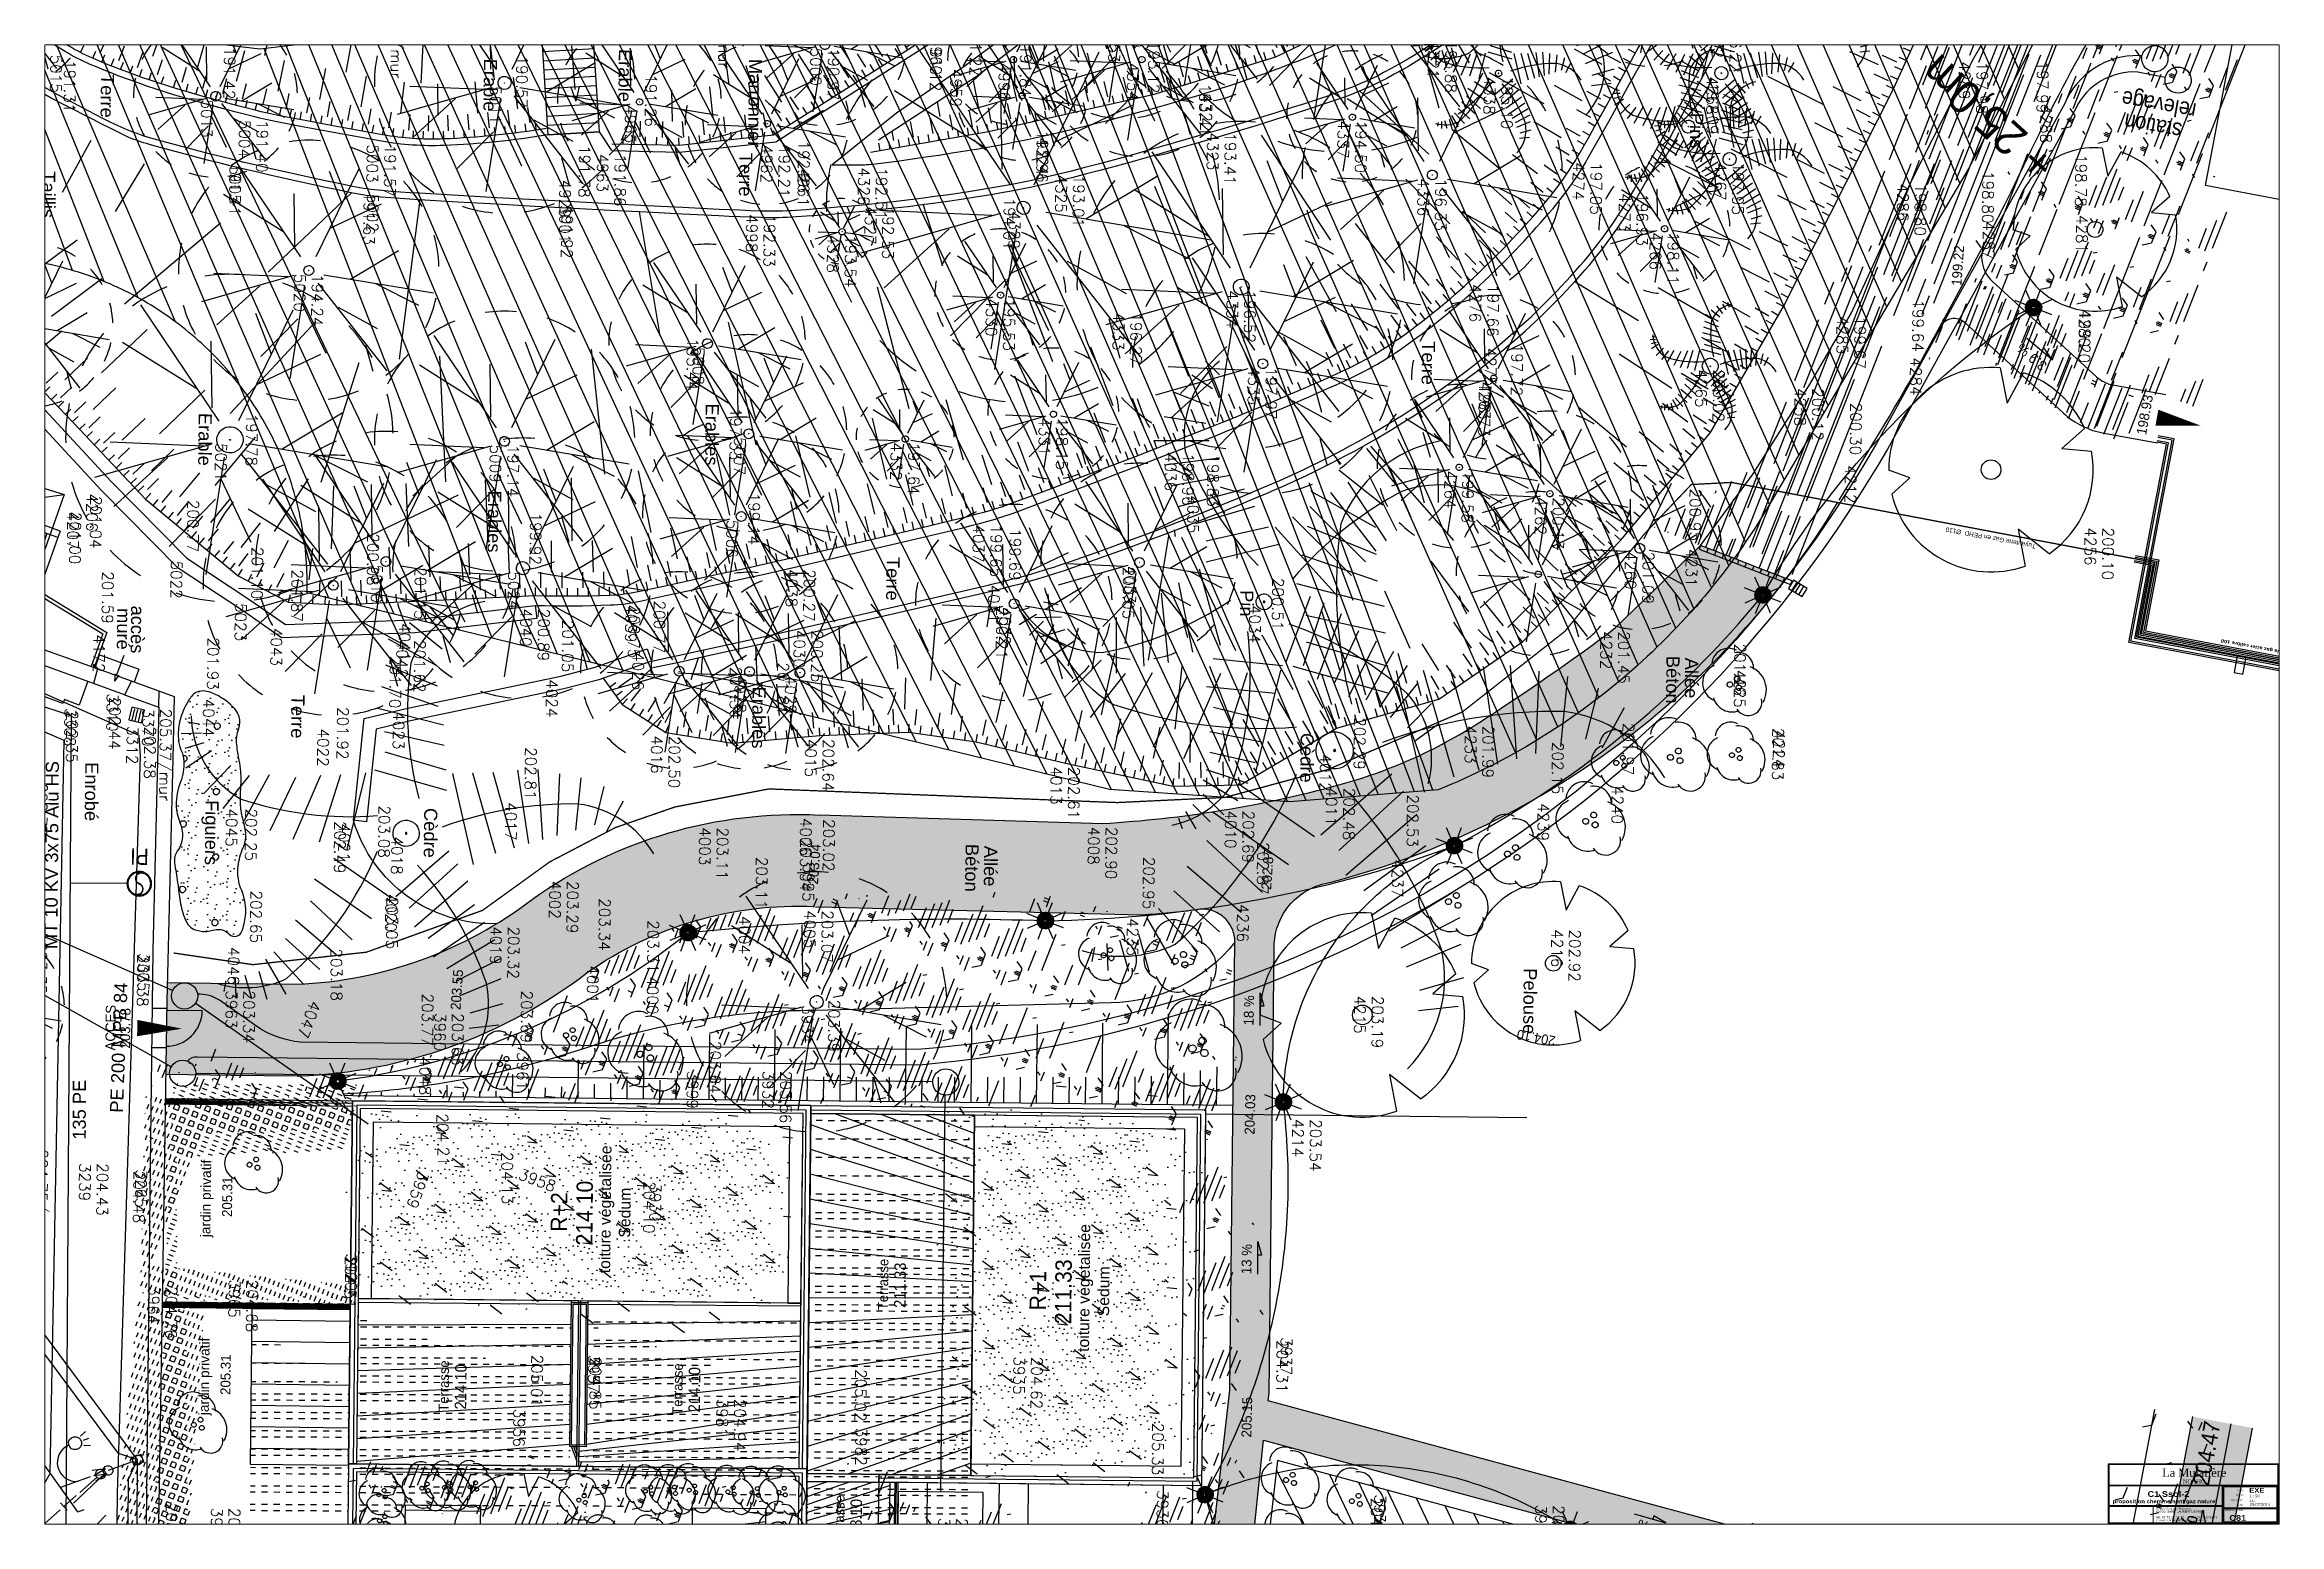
# Paper-space layout 'PLB CVC (3)' of a CAD drawing. Extents: x 1 to 1366, y 0 to 904.
# The model-space entities are those that its viewports show. They can reach past a viewport. Long polylines and large blocks are cut down to what shows.
import ezdxf
from ezdxf.enums import TextEntityAlignment as Align
from ezdxf.lldxf.tags import DXFTag

# ---------------------------------------------------------------- set-up
doc = ezdxf.new("R2010")
doc.units = 0
doc.set_wipeout_variables(frame=1)
doc.linetypes.add('prlm_gaz', pattern=[36, 24, -3, 0, -3, 0, -3, 0, -3])
doc.linetypes.add('STYLE_01', pattern=[0.41664, 0.20828, -0.20836])
for name, color, linetype in [('AEP_SSL', 252, 'Continuous'), ('CAB_SSL', 252, 'Continuous'), ('DWG_280-140115-P - ALTEA-CANA', 252, 'Continuous'), ('DWG_280-140115-P - Général', 252, 'Continuous'), ('EDF_SSL', 252, 'Texte-Electricite'), ('Fond topo - AFF', 252, 'Continuous'), ('Fond topo - ASS', 252, 'Continuous'), ('Fond topo - BAT_ANN', 252, 'Continuous'), ('Fond topo - BAT_TXT', 252, 'Continuous'), ('Fond topo - CLO_LEG', 252, 'Continuous'), ('Fond topo - CLO_MUR', 252, 'Continuous'), ('Fond topo - EDF', 252, 'Continuous'), ('Fond topo - ESPACE_BOISE', 252, 'Continuous'), ('Fond topo - PTT', 252, 'Continuous'), ('Fond topo - PTT_TXT', 252, 'Continuous'), ('Fond topo - SOL', 252, 'Continuous'), ('Fond topo - TAL', 252, 'Continuous'), ('Fond topo - TAL_HAC', 252, 'Continuous'), ('Fond topo - VEG', 252, 'Continuous'), ('Fond topo - VEG_TXT', 252, 'Continuous'), ('Fond topo - VEG_TXT_ESSENCE', 252, 'Continuous'), ('Fond topo - VOI_TXT', 252, 'Continuous'), ('Fond topo - Z', 252, 'Continuous'), ('Fond topo - Z_500', 252, 'Continuous'), ('Fond topo - ZSEUIL', 252, 'Continuous'), ('GAZ GAZ', 123, 'Continuous'), ('GAZ_SSL', 252, 'Texte-GAZ'), ('prlm-GAZ', 20, 'Continuous'), ('prlm-GT', 242, 'Continuous'), ('prlm-VRD', 2, 'Continuous'), ('SA - AEP-réso', 252, 'Continuous'), ('SA - arbre', 252, 'Continuous'), ('SA - arbuste', 252, 'Continuous'), ('SA - banc', 252, 'Continuous'), ('SA - bât A-B', 252, 'Continuous'), ('SA - bât C', 252, 'Continuous'), ('SA - bât E', 252, 'Continuous'), ('SA - béton balayé', 252, 'Continuous'), ('SA - clôture', 252, 'DIVISE2'), ('SA - couvre sol', 252, 'Continuous'), ('SA - EBC', 252, 'Continuous'), ('SA - ECL-réso', 252, 'Eclairage public'), ('SA - emmarchements', 252, 'Continuous'), ('SA - EP-réso', 252, 'EP'), ('SA - EU-réso', 252, 'EU'), ('SA - haie séparative', 252, 'Continuous'), ('SA - jardinière', 252, 'Continuous'), ('SA - limite revêtement', 252, 'Continuous'), ('SA - muret béton', 252, 'Continuous'), ('SA - platelage bois', 252, 'Continuous'), ('SA - Talus', 252, 'Continuous'), ('SA - végétation basse', 252, 'Continuous'), ('TELECOM_SSL', 252, 'Texte-Telecom')]:
    doc.layers.add(name, color=color, linetype=linetype)
for name, color, linetype, lineweight in [('Fond topo - MOB', 252, 'Continuous', 20), ('Fond topo - P', 252, 'Continuous', 50), ('Fond topo - PSEUIL', 252, 'Continuous', 50), ('Fond topo - VOI', 252, 'Continuous', 25), ('prlm-ZCARTOUCHE', 171, 'Continuous', 13)]:
    doc.layers.add(name, color=color, linetype=linetype, lineweight=lineweight)
for name, color, linetype, plot in [('Fond topo - N', 252, 'Continuous', False), ('Fond topo - NCACHE', 252, 'Continuous', False), ('Fond topo - ZCACHE', 252, 'Continuous', False), ('prlm-ZEROPLOT', 254, 'Continuous', False)]:
    doc.layers.add(name, color=color, linetype=linetype, plot=plot)
doc.styles.add('2000_ARIAL', font='arial.ttf', dxfattribs={"height": 0.400000006})
doc.styles.add('Arial', font='arial.ttf')
doc.styles.add('Futura Std Book', font='')
doc.styles.add('Geneva', font='arial.ttf')
doc.styles.add('Lignes', font='arial.ttf', dxfattribs={"height": 0.35})
doc.styles.add('LignesA', font='arial.ttf', dxfattribs={"height": 0.349999994})
doc.styles.add('prlm-ariblk', font='ariblk.ttf', dxfattribs={"height": 2.7})
doc.styles.add('prlm-eau-ef', font='ariblk.ttf', dxfattribs={"height": 18})
doc.styles.add('prlm-georgia', font='georgia.ttf', dxfattribs={"height": 1.8})
doc.styles.add('prlm-mod', font='cambriaz.ttf', dxfattribs={"height": 18})
doc.styles.add('prlm-verdana', font='verdana.ttf', dxfattribs={"height": 0.9})
doc.styles.add('SIMPLEX', font='simplex_.ttf', dxfattribs={"height": 1.25})
doc.styles.get("Standard").update_dxf_attribs({"font": 'arial.ttf'})
doc.styles.add('Tronçons', font='arial.ttf', dxfattribs={"height": 0.25})
doc.styles.get('Futura Std Book').set_extended_font_data('Futura Std Book')
tags = doc.linetypes.add('CACHE2', pattern=[4.762499928474426, 3.174999952316284, -1.587499976158142]).pattern_tags.tags
tags[6:7] = [DXFTag(74, 4), DXFTag(75, 0), DXFTag(340, '0'), DXFTag(46, 0.0), DXFTag(50, 0.0), DXFTag(44, 0.0), DXFTag(45, 0.0)]
tags[4:5] = [DXFTag(74, 4), DXFTag(75, 0), DXFTag(340, '0'), DXFTag(46, 0.0), DXFTag(50, 0.0), DXFTag(44, 0.0), DXFTag(45, 0.0)]
tags = doc.linetypes.add('DIVISE2', pattern=[15.874999761581421, 6.349999904632568, -3.174999952316284, 0, -3.174999952316284, 0, -3.174999952316284]).pattern_tags.tags
tags[14:15] = [DXFTag(74, 4), DXFTag(75, 0), DXFTag(340, '0'), DXFTag(46, 0.0), DXFTag(50, 0.0), DXFTag(44, 0.0), DXFTag(45, 0.0)]
tags[12:13] = [DXFTag(74, 4), DXFTag(75, 0), DXFTag(340, '0'), DXFTag(46, 0.0), DXFTag(50, 0.0), DXFTag(44, 0.0), DXFTag(45, 0.0)]
tags[10:11] = [DXFTag(74, 4), DXFTag(75, 0), DXFTag(340, '0'), DXFTag(46, 0.0), DXFTag(50, 0.0), DXFTag(44, 0.0), DXFTag(45, 0.0)]
tags[8:9] = [DXFTag(74, 4), DXFTag(75, 0), DXFTag(340, '0'), DXFTag(46, 0.0), DXFTag(50, 0.0), DXFTag(44, 0.0), DXFTag(45, 0.0)]
tags[6:7] = [DXFTag(74, 4), DXFTag(75, 0), DXFTag(340, '0'), DXFTag(46, 0.0), DXFTag(50, 0.0), DXFTag(44, 0.0), DXFTag(45, 0.0)]
tags[4:5] = [DXFTag(74, 4), DXFTag(75, 0), DXFTag(340, '0'), DXFTag(46, 0.0), DXFTag(50, 0.0), DXFTag(44, 0.0), DXFTag(45, 0.0)]
tags = doc.linetypes.add('Eclairage public', pattern='A,5,-0.25,["ECL",Lignes,S=1,R=0,X=0,Y=-0.18],-1.25', length=6.5).pattern_tags.tags
tags[15:16] = [DXFTag(74, 4), DXFTag(75, 0), DXFTag(340, '0'), DXFTag(46, 0.0), DXFTag(50, 0.0), DXFTag(44, 0.0), DXFTag(45, 0.0)]
tags[4:5] = [DXFTag(74, 4), DXFTag(75, 0), DXFTag(340, '0'), DXFTag(46, 0.0), DXFTag(50, 0.0), DXFTag(44, 0.0), DXFTag(45, 0.0)]
tags = doc.linetypes.add('EP', pattern='A,5,-0.25,["EP",Lignes,S=1,R=0,X=0,Y=-0.18],-1.25', length=6.5).pattern_tags.tags
tags[15:16] = [DXFTag(74, 4), DXFTag(75, 0), DXFTag(340, '0'), DXFTag(46, 0.0), DXFTag(50, 0.0), DXFTag(44, 0.0), DXFTag(45, 0.0)]
tags[4:5] = [DXFTag(74, 4), DXFTag(75, 0), DXFTag(340, '0'), DXFTag(46, 0.0), DXFTag(50, 0.0), DXFTag(44, 0.0), DXFTag(45, 0.0)]
tags = doc.linetypes.add('EU', pattern='A,5,-0.25,["EU",Lignes,S=1,R=0,X=0,Y=-0.18],-1.25', length=6.5).pattern_tags.tags
tags[15:16] = [DXFTag(74, 4), DXFTag(75, 0), DXFTag(340, '0'), DXFTag(46, 0.0), DXFTag(50, 0.0), DXFTag(44, 0.0), DXFTag(45, 0.0)]
tags[4:5] = [DXFTag(74, 4), DXFTag(75, 0), DXFTag(340, '0'), DXFTag(46, 0.0), DXFTag(50, 0.0), DXFTag(44, 0.0), DXFTag(45, 0.0)]
tags = doc.linetypes.add('L1', pattern=[1.0000000298023224, 0.6000000238418579, -0.4000000059604645]).pattern_tags.tags
tags[6:7] = [DXFTag(74, 4), DXFTag(75, 0), DXFTag(340, '0'), DXFTag(46, 0.0), DXFTag(50, 0.0), DXFTag(44, 0.0), DXFTag(45, 0.0)]
tags[4:5] = [DXFTag(74, 4), DXFTag(75, 0), DXFTag(340, '0'), DXFTag(46, 0.0), DXFTag(50, 0.0), DXFTag(44, 0.0), DXFTag(45, 0.0)]
tags = doc.linetypes.add('L16', pattern=[0.37500001490116125, 0.300000011920929, -0.07500000298023224]).pattern_tags.tags
tags[6:7] = [DXFTag(74, 4), DXFTag(75, 0), DXFTag(340, '0'), DXFTag(46, 0.0), DXFTag(50, 0.0), DXFTag(44, 0.0), DXFTag(45, 0.0)]
tags[4:5] = [DXFTag(74, 4), DXFTag(75, 0), DXFTag(340, '0'), DXFTag(46, 0.0), DXFTag(50, 0.0), DXFTag(44, 0.0), DXFTag(45, 0.0)]
tags = doc.linetypes.add('L8', pattern=[0.22500000894069674, 0.1500000059604645, -0.07500000298023224]).pattern_tags.tags
tags[6:7] = [DXFTag(74, 4), DXFTag(75, 0), DXFTag(340, '0'), DXFTag(46, 0.0), DXFTag(50, 0.0), DXFTag(44, 0.0), DXFTag(45, 0.0)]
tags[4:5] = [DXFTag(74, 4), DXFTag(75, 0), DXFTag(340, '0'), DXFTag(46, 0.0), DXFTag(50, 0.0), DXFTag(44, 0.0), DXFTag(45, 0.0)]
tags = doc.linetypes.add('Texte-BT', pattern='A,5,-0.25,["BT",Lignes,S=1,R=0,X=0,Y=-0.18],-1.25', length=6.5).pattern_tags.tags
tags[15:16] = [DXFTag(74, 4), DXFTag(75, 0), DXFTag(340, '0'), DXFTag(46, 0.0), DXFTag(50, 0.0), DXFTag(44, 0.0), DXFTag(45, 0.0)]
tags[4:5] = [DXFTag(74, 4), DXFTag(75, 0), DXFTag(340, '0'), DXFTag(46, 0.0), DXFTag(50, 0.0), DXFTag(44, 0.0), DXFTag(45, 0.0)]
tags = doc.linetypes.add('Texte-Electricite', pattern='A,5,-0.25,["ELEC",Lignes,S=1,R=0,X=0,Y=-0.18],-1.25', length=6.5).pattern_tags.tags
tags[15:16] = [DXFTag(74, 4), DXFTag(75, 0), DXFTag(340, '0'), DXFTag(46, 0.0), DXFTag(50, 0.0), DXFTag(44, 0.0), DXFTag(45, 0.0)]
tags[4:5] = [DXFTag(74, 4), DXFTag(75, 0), DXFTag(340, '0'), DXFTag(46, 0.0), DXFTag(50, 0.0), DXFTag(44, 0.0), DXFTag(45, 0.0)]
tags = doc.linetypes.add('Texte-GAZ', pattern='A,5,-0.25,["GAZ",Lignes,S=1,R=0,X=0,Y=-0.18],-1.25', length=6.5).pattern_tags.tags
tags[15:16] = [DXFTag(74, 4), DXFTag(75, 0), DXFTag(340, '0'), DXFTag(46, 0.0), DXFTag(50, 0.0), DXFTag(44, 0.0), DXFTag(45, 0.0)]
tags[4:5] = [DXFTag(74, 4), DXFTag(75, 0), DXFTag(340, '0'), DXFTag(46, 0.0), DXFTag(50, 0.0), DXFTag(44, 0.0), DXFTag(45, 0.0)]
tags = doc.linetypes.add('Texte-MT', pattern='A,5,-0.25,["MT",Lignes,S=1,R=0,X=0,Y=-0.18],-1.25', length=6.5).pattern_tags.tags
tags[15:16] = [DXFTag(74, 4), DXFTag(75, 0), DXFTag(340, '0'), DXFTag(46, 0.0), DXFTag(50, 0.0), DXFTag(44, 0.0), DXFTag(45, 0.0)]
tags[4:5] = [DXFTag(74, 4), DXFTag(75, 0), DXFTag(340, '0'), DXFTag(46, 0.0), DXFTag(50, 0.0), DXFTag(44, 0.0), DXFTag(45, 0.0)]
tags = doc.linetypes.add('Texte-Telecom', pattern='A,5,-0.25,["TEL",Lignes,S=1,R=0,X=0,Y=-0.18],-1.25', length=6.5).pattern_tags.tags
tags[15:16] = [DXFTag(74, 4), DXFTag(75, 0), DXFTag(340, '0'), DXFTag(46, 0.0), DXFTag(50, 0.0), DXFTag(44, 0.0), DXFTag(45, 0.0)]
tags[4:5] = [DXFTag(74, 4), DXFTag(75, 0), DXFTag(340, '0'), DXFTag(46, 0.0), DXFTag(50, 0.0), DXFTag(44, 0.0), DXFTag(45, 0.0)]
tags = doc.linetypes.add('Texte-TelecomA', pattern='A,5,-0.25,["TEL",LignesA,S=1,R=0,X=0,Y=-0.18],-1.25', length=6.5).pattern_tags.tags
tags[15:16] = [DXFTag(74, 4), DXFTag(75, 0), DXFTag(340, '0'), DXFTag(46, 0.0), DXFTag(50, 0.0), DXFTag(44, 0.0), DXFTag(45, 0.0)]
tags[4:5] = [DXFTag(74, 4), DXFTag(75, 0), DXFTag(340, '0'), DXFTag(46, 0.0), DXFTag(50, 0.0), DXFTag(44, 0.0), DXFTag(45, 0.0)]
picture_1 = doc.add_image_def('image1.jpg', size_in_pixel=(285, 105))
pattern_1 = [(216.5063332809896, (-277130161.1279894, -473864756.7787022), (14.87279096815364, -20.09477765036497), [])]
pattern_2 = [(349.2763985886067, (-277130161.1279894, -473864756.7787022), (117.3825536141096, 28.65896207176165), [749.9999999999999, -99.99999999999999, 250, -49.99999999999999]), (349.2763985886067, (-277130091.1375459, -473864744.5890418), (-36.75306622226226, 74.64222748057564), [150, -16.5, 299.9999999999999, -37.49999999999999]), (349.2763985886067, (-277130128.6565508, -473864719.6726964), (261.6928111209335, -15.46358973923611), [399.9999999999999, -69.99999999999999, 200, -49.99999999999999])]
pattern_3 = [(280.4264001144857, (-277130161.1279894, -473864756.7787022), (55.32121061969438, 10.17969329456503), []), (280.4264001144857, (-277130142.6875859, -473864753.3854711), (55.32121061969438, 10.17969329456503), [18.75, -18.75]), (280.4264001144857, (-277130124.2471823, -473864749.99224), (55.32121061969438, 10.17969329456503), [18.75, -18.75])]
pattern_4 = [(349.2763985886067, (-277130161.1279894, -473864756.7787022), (22.32856350872324, 117.9043497231417), [37.5000005625, -202.5000030375]), (79.27639858860677, (-277130147.3110734, -473864759.3953308), (-235.8086994462835, 44.65712701744649), [15.000000225, -105.000001575]), (79.27639858860677, (-277130138.0997961, -473864761.1397498), (-235.8086994462835, 44.65712701744649), [15.000000225, -105.000001575]), (79.27639858860677, (-277130142.7054347, -473864760.2675403), (-235.8086994462835, 44.65712701744649), [18.75000028125, -101.25000151875]), (112.9664661186067, (-277130151.916716, -473864758.5231205), (-191.1515722884832, 280.4658259369293), [12.00000018, -420.7461593111922]), (45.58633105860677, (-277130133.4941673, -473864762.0119574), (22.32856353476547, 117.9043498154048), [12.00000018, -420.7461593111923]), (45.58633105860677, (-277130124.2828801, -473864763.7563783), (22.32856353476547, 117.9043498154048), [26.00000039, -406.6661590999923]), (112.9664661186067, (-277130161.1279894, -473864756.7787022), (-191.1515722884832, 280.4658259369293), [26.00000039, -406.6661590999922]), (349.2763985886067, (-277130073.3609553, -473864750.4999832), (22.32856350872324, 117.9043497231417), [44.42455106636825, -195.5754525336318]), (349.2763985886067, (-277130085.1249766, -473864728.4255323), (22.32856350872324, 117.9043497231417), [82.81008944215131, -56.09585564143782, 43.07431864611476, -58.01973967029608]), (349.2763985886067, (-277130096.7337571, -473864706.3804808), (22.32856350872324, 117.9043497231417), [119.4799495921992, -46.28746189431191, 29.47870124218051, -44.75389087130835]), (349.2763985886067, (-277130108.4191755, -473864684.3209158), (22.32856350872324, 117.9043497231417), [100.4611429069171, -139.5388606930829]), (349.2763985886067, (-277130104.5097786, -473864665.2146754), (22.32856350872324, 117.9043497231417), [65.56973938354608, -174.4302642164539])]
pattern_5 = [(63.75228758860676, (-277130161.1279894, -473864756.7787022), (-23.45095126548362, 279.2401461521268), [45.00000179999999, -235.223134908925]), (63.75228758860676, (-277130070.6913459, -473864682.3057902), (-23.45095126548362, 279.2401461521268), [45.00000179999999, -235.223134908925]), (63.75228758860676, (-277129980.2547024, -473864607.8328782), (-23.45095126548362, 279.2401461521268), [45.00000179999999, -235.223134908925]), (94.80050958860676, (-277130161.1279894, -473864756.7787022), (-147.3804408980185, 27.9107051026506), [30.00000119999999, -250.223135508925]), (94.80050958860676, (-277130070.6913459, -473864682.3057902), (-147.3804408980185, 27.9107051026506), [30.00000119999999, -250.223135508925]), (94.80050958860676, (-277129980.2547024, -473864607.8328782), (-147.3804408980185, 27.9107051026506), [30.00000119999999, -250.223135508925]), (349.2763985886067, (-277130150.4254121, -473864748.9555228), (90.43664346942202, 74.47291196122701), [0, -150.000006]), (349.2763985886067, (-277130128.2907439, -473864741.178331), (90.43664346942202, 74.47291196122701), [0, -150.000006]), (349.2763985886067, (-277130131.1123402, -473864724.186572), (90.43664346942202, 74.47291196122701), [0, -150.000006]), (349.2763985886067, (-277130107.9907268, -473864726.3211191), (90.43664346942202, 74.47291196122701), [0, -150.000006]), (349.2763985886067, (-277130114.7958684, -473864688.3802859), (90.43664346942202, 74.47291196122701), [0, -150.000006]), (349.2763985886067, (-277130145.871033, -473864715.8131706), (90.43664346942202, 74.47291196122701), [0, -150.000006]), (349.2763985886067, (-277130146.4181992, -473864709.3189448), (90.43664346942202, 74.47291196122701), [0, -150.000006]), (349.2763985886067, (-277130146.4030777, -473864682.394556), (90.43664346942202, 74.47291196122701), [0, -150.000006]), (349.2763985886067, (-277130175.4900693, -473864748.6971968), (90.43664346942202, 74.47291196122701), [0, -150.000006]), (349.2763985886067, (-277130174.2875769, -473864733.9636422), (90.43664346942202, 74.47291196122701), [0, -150.000006]), (349.2763985886067, (-277130189.2665902, -473864747.5843463), (90.43664346942202, 74.47291196122701), [0, -150.000006]), (349.2763985886067, (-277130188.2321773, -473864725.3383205), (90.43664346942202, 74.47291196122701), [0, -150.000006]), (349.2763985886067, (-277130175.8128164, -473864713.4801186), (90.43664346942202, 74.47291196122701), [0, -150.000006]), (349.2763985886067, (-277130177.2053921, -473864699.0031776), (90.43664346942202, 74.47291196122701), [0, -150.000006]), (349.2763985886067, (-277130185.5838336, -473864679.4629427), (90.43664346942202, 74.47291196122701), [0, -150.000006]), (349.2763985886067, (-277130158.2804474, -473864698.11404), (90.43664346942202, 74.47291196122701), [0, -150.000006]), (349.2763985886067, (-277130203.1613337, -473864706.8047658), (90.43664346942202, 74.47291196122701), [0, -150.000006]), (349.2763985886067, (-277130212.652973, -473864733.433686), (90.43664346942202, 74.47291196122701), [0, -150.000006]), (349.2763985886067, (-277130184.8232839, -473864761.1398489), (90.43664346942202, 74.47291196122701), [0, -150.000006]), (349.2763985886067, (-277130166.9053067, -473864770.5176433), (90.43664346942202, 74.47291196122701), [0, -150.000006]), (349.2763985886067, (-277130182.8034158, -473864783.9612368), (90.43664346942202, 74.47291196122701), [0, -150.000006]), (349.2763985886067, (-277130135.5774301, -473864791.408701), (90.43664346942202, 74.47291196122701), [0, -150.000006]), (349.2763985886067, (-277130151.59432, -473864765.1885123), (90.43664346942202, 74.47291196122701), [0, -150.000006]), (349.2763985886067, (-277130132.6665843, -473864764.2846365), (90.43664346942202, 74.47291196122701), [0, -150.000006])]
pattern_6 = [(349.2763985886067, (-277130152.3634321, -473864750.8052154), (32.26715867605478, 9.155903067109474), [15.0000006, -15.0000006]), (79.27639858860677, (-277130152.3634321, -473864750.8052154), (-9.155903067109474, 32.26715867605478), [15.0000006, -15.0000006])]
pattern_7 = [(34.27639858860678, (-277130161.1279894, -473864756.7787022), (-42.238928459823, 61.97477650275113), [])]

psp = doc.layouts.new('PLB CVC (3)')

msp = doc.modelspace()

# ---------------------------------------------------------------- texts
at = {"layer": 'prlm-GAZ', "linetype": 'prlm_gaz', "ltscale": 0.8, "attachment_point": 1}
for s, insert, char_height, width, rotation, style in [('\\pt1820;{\\fArial|b0|i0|c0|p34;Tuyauterie Gaz en PEHD  Ø110}', (485771.5389542691, -330572.4020766597), 140, 3507.37654092944, 89.99999999999048, 'prlm-eau-ef'), ('{\\fVerdana|b1|i0|c0|p34;Tuyauterie gaz acier calibre 100}', (484016.2427835868, -339160.6882940225), 99.99999999999997, 2479.038952316991, 89.99999999997803, 'prlm-mod')]:
    msp.add_mtext(s, dxfattribs=dict(at, insert=insert, char_height=char_height, width=width, rotation=rotation, style=style))

# ---------------------------------------------------------------- blocks, each defined once
blk = doc.blocks.new('$CTaff')
at = {"layer": 'prlm-ZCARTOUCHE', "color": 0, "linetype": 'ByBlock', "lineweight": -2, "style": 'prlm-georgia', "flags": 8}
blk.add_attdef('CTAFF', text='', height=5, dxfattribs=at).set_placement((-52.45608208261558, 32.05382956643132), align=Align.MIDDLE_CENTER)
blk = doc.blocks.new('$CTcli')
at = {"layer": 'prlm-ZCARTOUCHE', "color": 0, "linetype": 'ByBlock', "lineweight": -2, "style": 'prlm-georgia', "flags": 8}
blk.add_attdef('CTCLI', text='', height=2.5, dxfattribs=at).set_placement((-52.45608208261558, 26.66133069477986), align=Align.MIDDLE_CENTER)
blk = doc.blocks.new('$ctpha')
at = {"layer": 'prlm-ZCARTOUCHE', "color": 0, "style": 'prlm-ariblk', "flags": 8}
blk.add_attdef('CTPHA', text='', height=2.9, dxfattribs=at).set_placement((-5.684341886080801e-14, 7.105427357601002e-15), align=Align.MIDDLE_CENTER)
blk = doc.blocks.new('$CTsca')
at = {"layer": 'prlm-ZCARTOUCHE', "color": 0, "style": 'prlm-georgia', "flags": 8}
blk.add_attdef('CTSCA', (-18.77436393744898, 17.0378999867643), '', height=1.8, dxfattribs=at)
blk = doc.blocks.new('$CTtit')
at = {"layer": 'prlm-ZCARTOUCHE', "color": 0, "linetype": 'ByBlock', "lineweight": -2, "style": 'prlm-ariblk', "flags": 8}
blk.add_attdef('CTTIT', text='', height=3.5, dxfattribs=at).set_placement((-68.16844474933215, 19.00000102171076), align=Align.MIDDLE_CENTER)
blk = doc.blocks.new('$ctlot')
at = {"layer": 'prlm-ZCARTOUCHE', "color": 0, "style": 'prlm-ariblk', "flags": 8}
blk.add_attdef('CTLOT', text='', height=2.8, dxfattribs=at).set_placement((0, 0), align=Align.MIDDLE_CENTER)
blk = doc.blocks.new('xi.colonnegaz')
at = {"layer": 'prlm-GAZ'}
h = blk.add_hatch(dxfattribs=at)
h.set_pattern_fill('ANSI37', color=0, scale=0.5, style=0)
h.set_pattern_definition([(45, (0, 0), (-1.122532015133644, 1.122532015133644), []), (135, (0, 0), (-1.122532015133644, -1.122532015133644), [])])
h.paths.add_polyline_path([(-5, 0, 1), (5, 0, 1)])
at = {"layer": 'prlm-GAZ', "color": 0}
blk.add_circle((0, 0), 5, dxfattribs=at)
blk = doc.blocks.new('xi.gdf70')
at = {"linetype": 'Continuous'}
for p, q in [((0, -5.684341886080801e-14), (80.00000014901161, -5.684341886080801e-14)), ((-1.13686837721616e-13, -30), (1.13686837721616e-13, -35)), ((5.000000074505692, -30), (-1.13686837721616e-13, -30)), ((-1.13686837721616e-13, -35), (3.500000108033305, -35)), ((3.500000108033305, -32), (5.000000074505692, -32)), ((3.500000108033305, -35), (3.500000108033305, -32)), ((5.000000074505692, -32), (5.000000074505692, -30)), ((75.0000000745058, -30.00000000000045), (80.00000014901161, -30.00000000000045)), ((75.0000000745058, -32.00000000000045), (75.0000000745058, -30.00000000000045)), ((76.5000000409782, -32.00000000000045), (75.0000000745058, -32.00000000000045)), ((76.5000000409782, -35.00000000000045), (76.5000000409782, -32.00000000000045)), ((80.00000014901161, -35.00000000000045), (76.5000000409782, -35.00000000000045)), ((80.00000014901161, -30.00000000000045), (80.00000014901184, -35.00000000000045))]:
    blk.add_line(p, q, dxfattribs=at)
at = {"linetype": 'Continuous', "flags": 128}
for points in [[(0, -35), (0, 0), (-5, 0), (-5, -35)], [(0, -5.684341886080801e-14), (20, -5.684341886080801e-14), (20, -20.00000000000006), (0, -20.00000000000006)], [(5.000000108033419, -32.40192378864668), (68.21985452622596, -68.90192375511924), (66.71985452622584, -71.4999999664725), (3.500000108033305, -35)], [(85.0000001490115, -35.00000000000006), (80.00000014901161, -35.00000000000006), (80.00000014901161, -5.684341886080801e-14), (85.00000014901161, -5.684341886080801e-14)]]:
    blk.add_lwpolyline(points, close=True, dxfattribs=at)
at = {"linetype": 'Continuous'}
blk.add_arc((3.500000108036829, -35.00000000000085), 72.99999993294142, 329.9999999999996, 0, dxfattribs=at)
at = {"insert": (42.81200787927753, -12.21744057395405), "char_height": 9.965830144985905, "width": 55.65252387448841, "attachment_point": 5, "line_spacing_factor": 0.7253701455355102, "style": 'Geneva'}
blk.add_mtext('GDF', dxfattribs=at)
blk = doc.blocks.new('FLECHE1')
h = blk.add_hatch(color=256)
h.dxf.hatch_style = 1
h.paths.add_polyline_path([(495907.0809989552, -370439.5649513132), (495913.6174055232, -370315.4710643439), (495936.1148264538, -370371.0935962124), (495991.7373583225, -370348.5961752819)])
for p, q in [((495907.0809989552, -370439.5649513132), (496141.3109046725, -369887.1734676101)), ((495913.6174055232, -370315.4710643439), (495907.0809989552, -370439.5649513132)), ((495913.6174055232, -370315.4710643439), (495907.0809989552, -370439.5649513132)), ((495991.7373583225, -370348.5961752819), (495907.0809989552, -370439.5649513132)), ((495907.0809989552, -370439.5649513132), (495991.7373583225, -370348.5961752819)), ((495907.0809989552, -370439.5649513132), (495936.1148264538, -370371.0935962124)), ((495936.1148264538, -370371.0935962124), (495913.6174055232, -370315.4710643439)), ((495936.1148264538, -370371.0935962124), (495913.6174055232, -370315.4710643439)), ((495936.1148264538, -370371.0935962124), (495991.7373583225, -370348.5961752819)), ((495991.7373583225, -370348.5961752819), (495936.1148264538, -370371.0935962124))]:
    blk.add_line(p, q)
at = {"const_width": 10}
for points in [[(495907.0809989552, -370439.5649513132), (495913.6174055232, -370315.4710643439), (495936.1148264538, -370371.0935962124), (495991.7373583225, -370348.5961752819), (495907.0809989552, -370439.5649513132)], [(495936.1148264538, -370371.0935962124), (496141.3109046725, -369887.1734676101)]]:
    blk.add_lwpolyline(points, dxfattribs=at)
blk = doc.blocks.new('MENSURA_TALSYM_5')
at = {"layer": 'SA - Talus'}
for p, q in [((1841152.01759654, 5171606.432477497), (1841152.031524696, 5171606.43776967)), ((1841152.195189995, 5171605.965079847), (1841152.219180066, 5171605.974195167)), ((1841152.372783449, 5171605.497682194), (1841152.482599826, 5171605.53940827)), ((1841152.550376904, 5171605.030284543), (1841152.601064558, 5171605.049543937)), ((1841152.727970358, 5171604.56288689), (1841152.795318843, 5171604.588476771)), ((1841152.905563813, 5171604.095489239), (1841152.991801609, 5171604.128256344)), ((1841153.083157267, 5171603.628091588), (1841153.408532411, 5171603.751721853)), ((1841153.260750722, 5171603.160693935), (1841153.391527824, 5171603.210384294)), ((1841153.438344176, 5171602.693296283), (1841153.594815005, 5171602.752749288)), ((1841153.615937631, 5171602.225898632), (1841153.800418353, 5171602.295994339)), ((1841153.793531085, 5171601.75850098), (1841154.444547112, 5171602.005862483)), ((1841153.97112454, 5171601.291103329), (1841154.218690495, 5171601.38516904)), ((1841154.148717994, 5171600.823705677), (1841154.43142523, 5171600.931123748)), ((1841154.326311449, 5171600.356308024), (1841154.64660839, 5171600.478008765)), ((1841154.503904903, 5171599.888910373), (1841155.595954577, 5171600.303848002)), ((1841154.681498358, 5171599.421512721), (1841155.083825796, 5171599.574381952)), ((1841154.859091812, 5171598.954115069), (1841155.300849198, 5171599.121966192)), ((1841155.036685267, 5171598.486717418), (1841155.51467265, 5171598.66833457)), ((1841155.214278721, 5171598.019319765), (1841156.763016168, 5171598.607781501)), ((1841155.391872176, 5171597.551922114), (1841155.932976137, 5171597.757521181)), ((1841155.56946563, 5171597.084524463), (1841156.137566763, 5171597.300381436)), ((1841155.747059085, 5171596.61712681), (1841156.339179674, 5171596.842110271)), ((1841155.924652539, 5171596.149729159), (1841157.782841114, 5171596.855770634)), ((1841156.102245994, 5171595.682331506), (1841156.733626484, 5171595.922232245)), ((1841156.279839448, 5171595.214933855), (1841156.926524079, 5171595.460649589)), ((1841156.635026357, 5171594.280138551), (1841158.661581335, 5171595.050152902)), ((1841156.457432903, 5171594.747536203), (1841157.116571885, 5171594.997984121)), ((1841156.812619812, 5171593.8127409), (1841157.488191945, 5171594.069432794)), ((1841156.990213266, 5171593.345343247), (1841157.669789782, 5171593.603556656)), ((1841157.167806721, 5171592.877945595), (1841157.850978813, 5171593.137525188)), ((1841157.345400175, 5171592.410547944), (1841159.429728725, 5171593.202514069)), ((1841157.52299363, 5171591.943150292), (1841158.215478381, 5171592.206268343)), ((1841157.700587084, 5171591.475752641), (1841158.397728165, 5171591.740639921)), ((1841157.878180539, 5171591.008354989), (1841158.57997795, 5171591.275011498)), ((1841158.055773993, 5171590.540957336), (1841160.196542903, 5171591.354368667)), ((1841158.233367448, 5171590.073559685), (1841158.944477518, 5171590.343754654)), ((1841158.410960902, 5171589.606162033), (1841159.126727302, 5171589.878126231)), ((1841158.588554357, 5171589.138764381), (1841159.308977087, 5171589.412497809)), ((1841158.766147811, 5171588.67136673), (1841160.963357082, 5171589.506223266)), ((1841158.943741266, 5171588.203969077), (1841159.673476655, 5171588.481240964)), ((1841159.12133472, 5171587.736571426), (1841159.855726439, 5171588.015612542)), ((1841159.298928175, 5171587.269173775), (1841160.037976224, 5171587.54998412)), ((1841159.476521629, 5171586.801776122), (1841161.730171261, 5171587.658077865)), ((1841159.654115084, 5171586.334378471), (1841160.402475792, 5171586.618727274)), ((1841159.831708538, 5171585.866980818), (1841160.584725576, 5171586.153098852)), ((1841160.009301993, 5171585.399583166), (1841160.766975361, 5171585.68747043)), ((1841160.186895447, 5171584.932185515), (1841162.496985441, 5171585.809932462)), ((1841160.364488902, 5171584.464787863), (1841161.132086691, 5171584.756446032)), ((1841160.542082356, 5171583.997390212), (1841161.325271029, 5171584.294972328)), ((1841160.719675811, 5171583.52999256), (1841161.531712426, 5171583.838535803)), ((1841160.897269265, 5171583.062594907), (1841163.488688074, 5171584.04723618)), ((1841161.07486272, 5171582.595197256), (1841161.989191766, 5171582.942607759)), ((1841161.252456174, 5171582.127799604), (1841162.244874484, 5171582.504881079)), ((1841161.430049629, 5171581.660401952), (1841162.524522931, 5171582.076260471))]:
    blk.add_line(p, q, dxfattribs=at)
blk = doc.blocks.new('200')
at = {"linetype": 'Continuous', "lineweight": -2}
blk.add_circle((0, 0), 0.4, dxfattribs=at)
blk = doc.blocks.new('Station de pompage')
at = {"linetype": 'ByBlock', "flags": 128}
blk.add_lwpolyline([(0.2492061939999815, -0.01961295199998858), (0.2499767889999873, 0), (0.2492061939999815, 0.01961295200000279), (0.2468991609999875, 0.03910498400000506), (0.2430699100000027, 0.05835592100000042), (0.2377420539999946, 0.07724707399999886), (0.2309484390000023, 0.09566197400000931), (0.222730949999999, 0.11348708700001), (0.2131402499999808, 0.130612511999999), (0.2022354709999945, 0.1469326690000088), (0.1900838419999786, 0.1623469370000095), (0.1767602820000036, 0.1767602820000036), (0.1623469390000025, 0.1900838420000071), (0.1469326689999946, 0.2022354700000051), (0.1306125129999884, 0.2131402500000092), (0.1134870869999816, 0.222730949999999), (0.09566197499998452, 0.2309484390000023), (0.0772470750000025, 0.2377420540000088), (0.05835592200000406, 0.2430699100000027), (0.03910498499999449, 0.2468991610000018), (0.01961295199998858, 0.2492061940000099), (0, 0.2499767890000015), (-0.019612952000017, 0.2492061940000099), (-0.03910498400000506, 0.2468991610000018), (-0.05835592100001463, 0.2430699100000027), (-0.07724707400001307, 0.2377420540000088), (-0.09566197400002352, 0.2309484390000023), (-0.11348708700001, 0.222730949999999), (-0.130612511999999, 0.2131402500000092), (-0.146932669000023, 0.2022354710000087), (-0.1623469369999953, 0.1900838420000071), (-0.1767602820000036, 0.1767602820000036), (-0.1900838420000071, 0.1623469390000025), (-0.2022354700000051, 0.1469326690000088), (-0.2131402500000092, 0.1306125130000027), (-0.222730949999999, 0.11348708700001), (-0.2309484390000023, 0.09566197499999873), (-0.237742054000023, 0.0772470750000025), (-0.2430699100000027, 0.05835592200000406), (-0.246899161000016, 0.0391049850000087), (-0.2492061940000099, 0.01961295200000279), (-0.2499767890000157, 0), (-0.2492061940000099, -0.01961295199998858), (-0.246899161000016, -0.03910498399999085), (-0.2430699100000027, -0.05835592100000042), (-0.237742054000023, -0.07724707399999886), (-0.2309484390000023, -0.0956619739999951), (-0.222730949999999, -0.1134870869999958), (-0.2131402500000092, -0.130612511999999), (-0.2022354710000229, -0.1469326689999946), (-0.1900838420000071, -0.1623469369999953), (-0.1767602820000036, -0.1767602819999894), (-0.1623469390000025, -0.1900838419999928), (-0.146932669000023, -0.2022354699999909), (-0.1306125130000169, -0.213140249999995), (-0.11348708700001, -0.222730949999999), (-0.09566197500001294, -0.2309484389999881), (-0.0772470750000025, -0.2377420539999946), (-0.05835592200000406, -0.2430699099999885), (-0.03910498500002291, -0.2468991609999875), (-0.019612952000017, -0.2492061939999957), (0, -0.2499767889999873), (0.01961295199998858, -0.2492061939999957), (0.03910498399997664, -0.2468991609999875), (0.05835592099998621, -0.2430699099999885), (0.07724707399998465, -0.2377420539999946), (0.0956619739999951, -0.2309484389999881), (0.1134870869999816, -0.222730949999999), (0.130612511999999, -0.213140249999995), (0.1469326689999946, -0.2022354709999945), (0.1623469369999953, -0.1900838419999928), (0.1767602820000036, -0.1767602819999894), (0.1900838419999786, -0.1623469389999883), (0.2022354699999767, -0.1469326689999946), (0.2131402499999808, -0.1306125129999884), (0.222730949999999, -0.1134870869999958), (0.2309484390000023, -0.09566197499999873), (0.2377420539999946, -0.07724707499998829), (0.2430699100000027, -0.05835592199998985), (0.2468991609999875, -0.03910498499999449)], close=True, dxfattribs=at)
for points in [[(0.2286318660000006, 0.04154995800000449), (0.2260993729999825, 0.05428165600000057), (0.221143493999989, 0.07185387600000581), (0.2148241929999983, 0.08898309300001017), (0.2071804290000046, 0.1055637000000047), (0.1982593269999882, 0.121493471000008), (0.1881158919999848, 0.1366741960000013), (0.176812659999996, 0.1510122780000103), (0.1644193180000002, 0.1644193180000002), (0.1510122779999961, 0.1768126600000102), (0.1366741960000013, 0.188115891999999), (0.1214934709999795, 0.1982593270000024), (0.1055637000000047, 0.2071804290000046), (0.08898309299999596, 0.2148241930000125), (0.07185387599997739, 0.2211434940000032), (0.05428165600000057, 0.2260993730000109), (0.03637477199998784, 0.2296612740000086), (0.01824362399997881, 0.2318072370000124), (0, 0.2325240320000006), (-0.01824362400000723, 0.2318072370000124), (-0.03637477200001626, 0.2296612740000086), (-0.05428165600000057, 0.2260993730000109), (-0.07185387600000581, 0.2211434940000032), (-0.08898309299999596, 0.2148241930000125), (-0.1055637000000047, 0.2071804290000046), (-0.121493471000008, 0.1982593270000024), (-0.1366741960000013, 0.188115891999999), (-0.1510122779999961, 0.1768126600000102), (-0.1644193180000002, 0.1644193180000002), (-0.176812659999996, 0.1510122780000103), (-0.1881158920000132, 0.1366741960000013), (-0.1982593270000166, 0.121493471000008), (-0.2071804290000046, 0.1055637000000047), (-0.2148241929999983, 0.08898309300001017), (-0.2211434940000174, 0.07185387600000581), (-0.2260993730000109, 0.05428165600000057), (-0.2296612740000228, 0.03637477200000205), (-0.2318072369999982, 0.01824362400000723), (-0.2325240320000148, 0), (-0.2318072369999982, -0.01824362399999302), (-0.2296612740000228, -0.03637477199998784), (-0.2260993730000109, -0.05428165600000057), (-0.2211434940000174, -0.0718538759999916), (-0.2148241929999983, -0.08898309299999596), (-0.2071804290000046, -0.1055636999999905), (-0.1982593270000166, -0.1214934709999937), (-0.1881158920000132, -0.1366741960000013), (-0.176812659999996, -0.1510122779999961), (-0.1644193180000002, -0.1644193180000002), (-0.1510122779999961, -0.176812659999996), (-0.1366741960000013, -0.188115891999999), (-0.121493471000008, -0.1982593269999882), (-0.1055637000000047, -0.2071804289999903), (-0.08898309299999596, -0.2148241929999983), (-0.07185387600000581, -0.221143493999989), (-0.05428165600000057, -0.2260993729999967), (-0.03637477200001626, -0.2296612739999944), (-0.01824362400000723, -0.2318072369999982), (0, -0.2325240320000006), (0.01824362399997881, -0.2318072369999982), (0.03637477199998784, -0.2296612739999944), (0.05428165600000057, -0.2260993729999967), (0.07185387599997739, -0.221143493999989), (0.08898309299999596, -0.2148241929999983), (0.1055637000000047, -0.2071804289999903), (0.1214934709999795, -0.1982593269999882), (0.1366741960000013, -0.188115891999999), (0.1510122779999961, -0.176812659999996), (0.1644193180000002, -0.1644193180000002), (0.176812659999996, -0.1510122779999961), (0.1881158919999848, -0.1366741960000013), (0.1982593269999882, -0.1214934709999937), (0.2071804290000046, -0.1055636999999905), (0.2148241929999983, -0.08898309299999596), (0.221143493999989, -0.0718538759999916), (0.2260993729999825, -0.05428165600000057), (0.2296612739999944, -0.03637477199998784), (0.2318072369999982, -0.01824362399999302)], [(0.2286318660000006, 0.04154995800000449), (0.227033328999994, 0.04588298000000179), (0.2230919209999911, 0.05443255500000532), (0.2184918709999977, 0.06264653499999895), (0.2132615399999906, 0.07047427900000969), (0.2074331749999772, 0.07786752600000568), (0.201042708999978, 0.08478069299999902), (0.1941295419999847, 0.09117115900001238), (0.1867362950000029, 0.09699952400001166), (0.1789085509999779, 0.1022298550000045), (0.1706945709999843, 0.1068299050000121), (0.162144995999995, 0.1107713130000008), (0.1533125359999872, 0.1140297809999993), (0.1442516479999938, 0.1165852150000006), (0.1350181960000043, 0.1184218620000053), (0.1256691039999964, 0.1195284010000108), (0.116262015999979, 0.1198980059999997), (0.1068549259999827, 0.1195284010000108), (0.09750583499999266, 0.1184218620000053), (0.08827238199998533, 0.1165852150000006), (0.07921149399999194, 0.1140297809999993), (0.07037903399998413, 0.1107713130000008), (0.06182945999998424, 0.1068299050000121), (0.05361547900000119, 0.1022298550000045), (0.04578773500000466, 0.09699952400001166), (0.03839448899998388, 0.09117115900001238), (0.03148132100000112, 0.08478069299999902), (0.02509085500000197, 0.07786752600000568), (0.0192624909999779, 0.07047427900000969), (0.01403215899998145, 0.06264653499999895), (0.009432108999988031, 0.05443255500000532), (0.005490700999985165, 0.04588298000000179), (0.002232233999990285, 0.03705052000000819), (-0.0003231990000074347, 0.0279896320000006), (-0.002159846000012067, 0.01875618000001111), (-0.003266385000017635, 0.009407088000003228), (-0.003630385999997543, 0.0001426370000103816), (-0.003983179000016435, -0.008836535000000367), (-0.005022604000004094, -0.0176185909999873), (-0.006747856000004049, -0.0262920219999927), (-0.009148301000010406, -0.03480335499999399), (-0.01220913599999562, -0.04310011199999053), (-0.01591149200001496, -0.05113114299999211), (-0.02023254300002009, -0.0588469359999948), (-0.02514564800000585, -0.06619991599998798), (-0.03062051400002019, -0.07314475100000095), (-0.0366233900000168, -0.07963862500000118), (-0.04311726299999918, -0.08564149999999415), (-0.05006209900000158, -0.09111636699999792), (-0.05741507900000897, -0.0960294719999979), (-0.06513087100000803, -0.1003505219999994), (-0.0731619020000096, -0.1040528779999903), (-0.08145865900002036, -0.1071137129999897), (-0.08996999200002165, -0.1095141579999961), (-0.09864342400001647, -0.1112394109999997), (-0.1074254789999998, -0.1122788349999979), (-0.1162620160000074, -0.1126260239999937), (-0.1250985510000078, -0.1122788349999979), (-0.1338806070000089, -0.1112394109999997), (-0.1425540380000143, -0.1095141579999961), (-0.1510653710000156, -0.1071137129999897), (-0.1593621279999979, -0.1040528779999903), (-0.1673931589999995, -0.1003505219999994), (-0.1751089520000164, -0.09602947099999426), (-0.1824619319999954, -0.09111636599999429), (-0.1894067670000084, -0.08564149999999415), (-0.1959006410000086, -0.07963862500000118), (-0.2019035160000158, -0.07314475100000095), (-0.2073783830000195, -0.06619991599998798), (-0.2122914880000053, -0.05884693499999116), (-0.216612538000021, -0.05113114299999211), (-0.2203148940000119, -0.04310011199999053), (-0.2233757289999971, -0.03480335499999399), (-0.2257761740000035, -0.0262920219999927), (-0.2275014270000213, -0.0176185909999873), (-0.2285408510000195, -0.008836535000000367), (-0.22889364400001, 0.0001426370000103816), (-0.2318072369999982, 0.01824362400000723)], [(-0.228813104000011, -0.04063881099999378), (-0.2268989610000176, -0.04582732299999748), (-0.222962334000016, -0.05436652599999547), (-0.2183678640000153, -0.06257054299999254), (-0.2131438770000216, -0.0703887919999886), (-0.2073225820000175, -0.07777306999999212), (-0.2009398670000166, -0.08467785099999503), (-0.1940350849999959, -0.0910605659999959), (-0.1866508070000066, -0.09688186099999996), (-0.1788325589999999, -0.1021058479999937), (-0.1706285420000029, -0.1067003179999944), (-0.1620893380000155, -0.110636944999996), (-0.1532675930000096, -0.1138914590000013), (-0.1442176959999983, -0.1164437939999914), (-0.1349954439999976, -0.1182782129999964), (-0.1256576930000222, -0.1193834089999939), (-0.1162620160000074, -0.1197525669999919), (-0.1068663370000138, -0.1193834089999939), (-0.09752858699999933, -0.1182782129999964), (-0.0883063340000092, -0.1164437939999914), (-0.07925643699999796, -0.1138914590000013), (-0.07043469100000266, -0.110636944999996), (-0.06189548800000466, -0.1067003179999944), (-0.0536914710000076, -0.1021058479999937), (-0.04587322200001154, -0.09688186099999996), (-0.03848894400002223, -0.0910605659999959), (-0.03158416300001932, -0.08467785099999503), (-0.02520144800001844, -0.07777306899998848), (-0.01938015300001439, -0.07038879099999917), (-0.0141561670000101, -0.06257054299999254), (-0.009561696000019992, -0.05436652599999547), (-0.005625069000018357, -0.04582732199999384), (-0.002370556000016677, -0.03700557699998797), (0.0001817779999839786, -0.02795567999999093), (0.002016196999989006, -0.01873342799999023), (0.003121392999986483, -0.009395677000000546), (0.0034851700000047, -0.0001369319999895424), (0.003838188000003129, 0.008847946000003049), (0.004878953999991609, 0.01764134300000819), (0.006606434999980593, 0.02632597400000236), (0.009009978999984014, 0.03484829700001058), (0.01207476700000143, 0.04315576900000906), (0.015781904999983, 0.05119717200000196), (0.02010853499999143, 0.05892292700001178), (0.02502798399999051, 0.06628540200000543), (0.03050992100000371, 0.07323920600001088), (0.0365205479999986, 0.07974146600000154), (0.04302280799998925, 0.08575209300001063), (0.04997661099997686, 0.09123403000000962), (0.05733908799999199, 0.0961534790000087), (0.0650648429999876, 0.1004801090000029), (0.07310624400000165, 0.1041872469999987), (0.08141371599998593, 0.1072520350000019), (0.08993603999999777, 0.1096555790000053), (0.09862067099999194, 0.1113830600000085), (0.1074140679999971, 0.1124238270000006), (0.116262015999979, 0.1127714630000014), (0.125109961999982, 0.1124238270000006), (0.1339033589999872, 0.1113830600000085), (0.1425879899999813, 0.1096555790000053), (0.1511103130000038, 0.1072520350000019), (0.159417784999988, 0.1041872469999987), (0.1674591879999809, 0.1004801090000029), (0.1751849429999766, 0.0961534790000087), (0.1825474179999844, 0.09123403000000962), (0.1895012219999899, 0.08575209300001063), (0.1960034819999805, 0.07974146600000154), (0.2020141090000038, 0.07323920600001088), (0.2074960459999886, 0.06628540300000907), (0.2124154949999877, 0.05892292700001178), (0.2167421249999961, 0.05119717200000196), (0.2204492629999777, 0.04315577000001269), (0.2235140509999951, 0.034848298), (0.2259175949999985, 0.02632597400000236), (0.2276450759999875, 0.01764134300000819), (0.2286858429999938, 0.008847946000003049), (0.2290388600000028, -0.0001369319999895424), (0.2318072369999982, -0.01824362399999302)]]:
    blk.add_lwpolyline(points, dxfattribs=at)
blk = doc.blocks.new('Candélabre', base_point=(-13.42592592600001, -9.391534390999993))
for points in [[(-13.67592592600001, -9.391534390999993, -1), (-13.17592592600001, -9.391534390999993), (-13.37592592600001, -9.391534390999993, 1), (-13.475925926, -9.391534390999993)], [(-13.67592592600001, -9.391534390999993, -1), (-13.17592592600001, -9.391534390999993), (-13.37592592600001, -9.391534390999993, 1), (-13.475925926, -9.391534390999993)], [(-13.67592592600001, -9.391534390999993), (-13.475925926, -9.391534390999993, 1), (-13.37592592600001, -9.391534390999993), (-13.17592592600001, -9.391534390999993, -1)], [(-13.67592592600001, -9.391534390999993), (-13.475925926, -9.391534390999993, 1), (-13.37592592600001, -9.391534390999993), (-13.17592592600001, -9.391534390999993, -1)]]:
    blk.add_hatch(color=250).paths.add_polyline_path(points)
at = {"linetype": 'Continuous', "flags": 128}
for points in [[(-13.42592592600001, -9.141534390999993), (-13.42592592600001, -8.791534391999988)], [(-14.02592592600001, -9.391534390999993), (-13.67592592600001, -9.391534390999993)], [(-13.60270262100001, -9.214757695999992), (-13.850189994, -8.967270322999994)], [(-13.24914923200001, -9.214757696999996), (-13.001661857, -8.96727032199999)], [(-13.17592592600001, -9.391534390999993), (-12.825925927, -9.391534390999993)], [(-13.85018999600001, -9.815798461), (-13.60270262200001, -9.568311086999998)], [(-13.42592592600001, -9.991534390999988), (-13.42592592600001, -9.641534390999993)], [(-13.00166185800001, -9.815798458999993), (-13.249149231, -9.568311085999994)]]:
    blk.add_lwpolyline(points, dxfattribs=at)
for points in [[(-13.67592592600001, -9.391534390999993), (-13.475925926, -9.391534390999993, -1), (-13.37592592600001, -9.391534390999993), (-13.17592592600001, -9.391534390999993, 1)], [(-13.67592592600001, -9.391534390999993), (-13.475925926, -9.391534390999993, 1), (-13.37592592600001, -9.391534390999993), (-13.17592592600001, -9.391534390999993, -1)]]:
    blk.add_lwpolyline(points, format="xyb", close=True, dxfattribs=at)
blk = doc.blocks.new('114')
at = {"linetype": 'Continuous', "flags": 128}
blk.add_lwpolyline([(0, 2.600999999999999), (0, 0), (0.9103500000000224, 0), (0.9103500000000224, 2.600999999999999)], close=True, dxfattribs=at)
for points in [[(0, 2.444940000000003), (0.9103500000000224, 2.444940000000003)], [(0.4941900000000032, 2.444940000000003), (0.4941900000000032, 0.1560599999999965)], [(0.7542900000000259, 2.444940000000003), (0.7542900000000259, 0.1560599999999965)], [(0, 0.1560599999999965), (0.9103500000000224, 0.1560599999999965)]]:
    blk.add_lwpolyline(points, dxfattribs=at)
blk = doc.blocks.new('AFF05')
at = {"ltscale": 2}
for radius in [0.5, 0.01]:
    blk.add_circle((0, 0), radius, dxfattribs=at)
blk = doc.blocks.new('ASS07')
at = {"ltscale": 2}
for p, q in [((-0.25, -0.45), (-0.25, 0.4500000000000001)), ((0, -0.45), (0, 0.4500000000000001)), ((0.25, -0.45), (0.25, 0.4500000000000001))]:
    blk.add_line(p, q, dxfattribs=at)
at = {"ltscale": 2, "flags": 128}
blk.add_lwpolyline([(0.5, -0.5), (0.5, 0.5), (-0.5, 0.5), (-0.5, -0.5)], close=True, dxfattribs=at)
blk = doc.blocks.new('ESC01')
at = {"ltscale": 2}
for p, q in [((1.338104, 0), (0, 0)), ((1.257547, 0.126415), (1.7, 0)), ((1.257547, -0.126415), (1.7, 0))]:
    blk.add_line(p, q, dxfattribs=at)
blk = doc.blocks.new('CLOLEG')
at = {"ltscale": 2}
blk.add_circle((0, 0), 0.0625, dxfattribs=at)
blk = doc.blocks.new('EDF11')
at = {"ltscale": 2}
for p, q in [((-0.5, 0.5), (-0.426635, 0.255449)), ((0.4266350000000001, 0.255449), (0.5, 0.5))]:
    blk.add_line(p, q, dxfattribs=at)
at = {"ltscale": 2, "flags": 128}
blk.add_lwpolyline([(-0.5, -0.5), (0.5, -0.5), (0.5, 0.5), (-0.5, 0.5)], close=True, dxfattribs=at)
for points in [[(-0.426635, -0.255449), (-0.5, -0.5)], [(0.5, -0.5), (0.4266350000000001, -0.255449)]]:
    blk.add_lwpolyline(points, dxfattribs=at)
blk = doc.blocks.new('EDF02')
at = {"ltscale": 2}
for p, q in [((-0.875, 2.25), (0.875, 2.75)), ((0.875, 2.75), (0.875, 2.95)), ((-0.875, 2.25), (-0.875, 2.05)), ((0, 1.535431), (0, 2.5)), ((0.978086, 1.392164), (0.895804, 1.204402)), ((1.271914, 1.392164), (1.354196, 1.204402)), ((0, 0.15), (0, 0.9586370000000001)), ((1.125, 1.349688), (1.125, 1.178214))]:
    blk.add_line(p, q, dxfattribs=at)
for centre, radius in [((1.125, 1.625), 0.2), ((0, 0), 0.15)]:
    blk.add_circle(centre, radius, dxfattribs=at)
blk.add_arc((0.557686, 1.79611), 0.574625, 2.870977029506814, 166.0535219962534, dxfattribs=at)
at = {"style": 'SIMPLEX'}
blk.add_text('W', height=0.4, dxfattribs=at).set_placement((0, 1.217323), align=Align.MIDDLE_CENTER)
blk = doc.blocks.new('MOB08')
at = {"ltscale": 2, "flags": 128}
blk.add_lwpolyline([(-0.5, -0.5), (0.5, -0.5), (0.5, 0.5), (-0.5, 0.5)], close=True, dxfattribs=at)
blk.add_lwpolyline([(-0.5, 0.25), (0.5, 0.25)], dxfattribs=at)
blk = doc.blocks.new('PTOPO')
at = {"layer": 'Fond topo - NCACHE', "style": 'SIMPLEX'}
blk.add_attdef('MAT', text='', height=0.34, dxfattribs=at).set_placement((0.09999999986030161, -0.09999999962747097), align=Align.TOP_LEFT)
at = {"layer": 'Fond topo - ZCACHE', "style": 'SIMPLEX'}
blk.add_attdef('ALT', (0.09999999986030161, 0.09999999962747097), '', height=0.34, dxfattribs=at)
blk = doc.blocks.new('PTT06')
at = {"ltscale": 2}
for p, q in [((-0.17, -0.5), (-0.17, 0.5)), ((0.17, -0.5), (0.17, 0.5))]:
    blk.add_line(p, q, dxfattribs=at)
at = {"ltscale": 2, "flags": 128}
blk.add_lwpolyline([(-0.5, -0.5), (0.5, -0.5), (0.5, 0.5), (-0.5, 0.5)], close=True, dxfattribs=at)
blk = doc.blocks.new('PTT01')
at = {"ltscale": 2}
for p, q in [((0, 1.65831), (0, 2.5)), ((0, 0.15), (0, 0.853597))]:
    blk.add_line(p, q, dxfattribs=at)
at = {"ltscale": 2, "flags": 128}
blk.add_lwpolyline([(0.875, 2.95), (0.875, 2.75), (-0.875, 2.25), (-0.875, 2.05)], dxfattribs=at)
at = {"ltscale": 2}
blk.add_circle((0, 0), 0.15, dxfattribs=at)
at = {"style": 'SIMPLEX'}
blk.add_text('T', height=0.5, dxfattribs=at).set_placement((0.00122, 1.249833), align=Align.MIDDLE_CENTER)
blk = doc.blocks.new('PTT13')
at = {"ltscale": 2, "flags": 128}
blk.add_lwpolyline([(0, 0.15), (0, 1.45)], dxfattribs=at)
at = {"ltscale": 2}
blk.add_circle((0, 0), 0.15, dxfattribs=at)
blk = doc.blocks.new('PTT99')
at = {"style": 'SIMPLEX'}
blk.add_text('T', height=0.4, dxfattribs=at).set_placement((0, 0), align=Align.MIDDLE_CENTER)
blk = doc.blocks.new('VEG14')
at = {"ltscale": 2, "flags": 128}
for points in [[(0.5, 0, -1), (-0.5, 0, -1)], [(0.016, 0, -1), (-0.016, 0, -1)]]:
    blk.add_lwpolyline(points, format="xyb", close=True, dxfattribs=at)
blk = doc.blocks.new('VEG12')
at = {"ltscale": 2}
for p, q in [((0.01815258799999997, 0.057406781), (0.100441039, 0.47293725)), ((0.05749608, 0.253444298), (0.145517598, 0.414706841)), ((0.037902722, 0.15845596), (-0.06593155700000003, 0.344147082)), ((-0.158788295, 0.086017079), (-0.245985314, 0.284587218)), ((0.04981112299999996, 0.033821695), (0.391570728, 0.285894318)), ((0.143890955, 0.107467204), (0.230033352, 0.253971609)), ((0.2917471699999999, 0.208620217), (0.392372872, 0.233301274)), ((-0.05229389700000003, 0.02983962500000001), (-0.383643778, 0.204631851)), ((-0.25001839, 0.135126714), (-0.3755999820000001, 0.091127132)), ((0.122915307, -0.02992704099999999), (0.317230371, 0.05540147100000001)), ((-0.05265807700000003, -0.029192154), (-0.412380265, -0.256628677)), ((-0.09359106700000003, -0.049762263), (-0.2956446150000001, -0.04653133200000001)), ((0.057557527, -0.01766878999999999), (0.411943876, -0.08413611500000001)), ((0.184132294, -0.04763066399999999), (0.323120213, -0.192805613)), ((-0.151821475, -0.09483882200000002), (-0.2999525240000001, -0.315936062)), ((0.02259491799999996, -0.07955337300000001), (0.001649748999999978, -0.36183712)), ((0.01825986499999999, -0.057372749), (0.107637982, -0.4128258760000001)), ((0.05371548199999998, -0.188497704), (0.197263789, -0.356749422))]:
    blk.add_line(p, q, dxfattribs=at)
for start, end in [(90, 103.8461539085843), (62.30769199853572, 76.15384597947835), (117.6923078993823, 131.5384619204946), (34.61538499867542, 48.46153799321151), (145.3846149358338, 159.2307690506909), (6.923076979206323, 20.76923090842763), (173.0769230068974, 186.9230769931026), (339.2307689837768, 353.0769230207937), (200.7692310571047, 214.6153850641662), (311.5384620067885, 325.3846150013246), (228.4615380795054, 242.3076921006177), (283.8461540205217, 297.6923080014643), (256.1538460914157, 270)]:
    blk.add_arc((0, 0), 0.496982058, start, end, dxfattribs=at)
blk = doc.blocks.new('RESINEUX')
at = {"ltscale": 2}
for p, q in [((-0.074169265, 0.428845282), (-0.014171327, 0.418845625)), ((-0.094168577, 0.388846656), (-0.024170983, 0.388846656)), ((-0.104168234, 0.338848375), (-0.014171327, 0.348848031)), ((-0.11416789, 0.298849749), (-0.014171327, 0.318849062)), ((-0.11416789, 0.258851124), (-0.004171670000000001, 0.288850093)), ((-0.104168234, 0.218852498), (0.015827643, 0.258851124)), ((0.325816989, 0.248851468), (0.345816302, 0.168854217)), ((0.365815615, 0.248851468), (0.365815615, 0.188853529)), ((-0.094168577, 0.178853873), (0.015827643, 0.218852499)), ((0.245819739, 0.218852498), (0.29581802, 0.138855248)), ((0.285818364, 0.238851811), (0.325816989, 0.15885456)), ((0.395814584, 0.238851811), (0.395814584, 0.188853529)), ((0.425813553, 0.228852155), (0.415813896, 0.188853529)), ((0.445812866, 0.208852842), (0.435813209, 0.188853529)), ((-0.094168577, 0.128855591), (0.035826955, 0.18885353)), ((0.165822488, 0.178853873), (0.225820426, 0.07885731)), ((0.205821113, 0.198853186), (0.265819051, 0.108856279)), ((-0.08416892100000001, 0.08885696600000001), (0.035826955, 0.148854904)), ((0.115824206, 0.148854904), (0.205821113, 0.038858684)), ((-0.444156549, 0.058857997), (-0.394158268, 0.108856279)), ((-0.074169264, 0.058857997), (0.05582626800000001, 0.118855935)), ((0.06582592400000001, 0.118855935), (0.155822831, 0.008859715)), ((-0.41415758, 0.018859372), (-0.374158955, 0.08885696600000001)), ((-0.374158955, -0.011139597), (-0.33416033, 0.08885696600000001)), ((-0.33416033, -0.03113891), (-0.294161704, 0.08885696600000001)), ((-0.294161704, -0.051138223), (-0.264162735, 0.08885696600000001)), ((-0.254163079, -0.06113787900000001), (-0.234163766, 0.08885696600000001)), ((-0.204164797, -0.071137536), (-0.204164797, 0.08885696600000001)), ((-0.164166172, -0.08113719200000001), (-0.164166172, 0.08885696600000001)), ((-0.124167546, -0.091136848), (-0.11416789, 0.098856622)), ((0.045826612, -0.14113513), (0.125823863, -0.001139941)), ((0.09582489300000001, -0.151134786), (0.175822144, -0.03113891)), ((-0.104168234, -0.06113787900000001), (0.025827299, -0.14113513)), ((0.135823519, -0.161134443), (0.225820426, -0.051138223)), ((-0.11416789, -0.101136505), (-0.004171670000000001, -0.171134099)), ((0.185821801, -0.171134099), (0.265819051, -0.08113719200000001)), ((0.235820082, -0.191133412), (0.315817333, -0.111136161)), ((-0.124167546, -0.151134786), (-0.014171327, -0.211132724)), ((0.275818708, -0.201133068), (0.345816302, -0.151134786)), ((-0.134167203, -0.191133412), (-0.014171327, -0.261131006)), ((0.305817677, -0.231132037), (0.375815271, -0.191133412)), ((-0.134167203, -0.231132037), (-0.034170639, -0.301129632)), ((-0.144166859, -0.271130662), (-0.054169952, -0.341128257)), ((0.335816646, -0.271130662), (0.395814584, -0.25113135)), ((0.385814927, -0.291129975), (0.345816302, -0.291129975)), ((-0.174165828, -0.341128257), (-0.124167546, -0.411125851)), ((-0.154166515, -0.311129288), (-0.074169264, -0.3911265390000001)), ((0.345816302, -0.311129288), (0.385814927, -0.321128944)), ((0.365815615, -0.341128257), (0.345816302, -0.331128601)), ((-0.204164797, -0.36112757), (-0.174165828, -0.431125164)), ((-0.264162735, -0.3911265390000001), (-0.264162735, -0.431125164)), ((-0.234163766, -0.381126882), (-0.22416411, -0.431125164))]:
    blk.add_line(p, q, dxfattribs=at)
for centre, major_axis, ratio, start_param, end_param in [((0.125824658, 0.32584846), (-0.141416496, 0.141416496), 0.9999999999990478, 6.0187679254481, 7.001196311805126), ((0.626553274, 0.375004286), (0.495806787, 0.495806787), 0.9999999999992479, 2.407115294926716, 2.808261770600389), ((0.6156107310000001, -0.413017298), (-0.494244527, 0.494244527), 0.9999999999994863, 5.940864207087385, 6.402329262634387), ((0.346817063, 0.020858942), (0.141416496, 0.141416496), 0.9999999999984862, 0.2082352305735228, 0.9403659464662355), ((-0.271161699, 0.231851691), (-0.148487321, 0.148487321), 0.999999999999426, 1.039500649605982, 1.948537937165391), ((-0.132308309, 0.771717634), (0.5413446150000001, 0.5413446150000001), 0.999999999999071, 3.63264165587472, 4.003214602841574), ((0, 0), (-0.001131371, 0.001131371), 0.99999999997417, 3.926990817000156, 7.06858347058995), ((0, 0), (-0.001131371, 0.001131371), 0.99999999997417, 0.7853981634103633, 3.926990817000156), ((-0.744748968, -0.046828497), (-0.4953887950000001, 0.4953887950000001), 0.9999999999996526, 3.509030027783859, 3.906773112117224), ((-0.091248273, -0.737988308), (0.495574425, 0.495574425), 0.9999999999996342, 0.1822567691657557, 0.5883250715815413), ((0.162823386, -0.300130027), (-0.141416496, 0.141416496), 0.9999999999997603, 3.670881203304562, 4.697745667496582), ((-0.265161906, -0.212133051), (-0.141416496, 0.141416496), 0.9999999999999891, 2.259520706035595, 3.289317319450373)]:
    blk.add_ellipse(centre, major_axis=major_axis, ratio=ratio, start_param=start_param, end_param=end_param, dxfattribs=at)
blk = doc.blocks.new('VEG12A')
at = {"ltscale": 2}
for p, q in [((0.01815258799999997, 0.057406781), (0.100441039, 0.47293725)), ((0.037902722, 0.15845596), (-0.06593155700000003, 0.344147082)), ((0.05749608, 0.253444298), (0.145517598, 0.414706841)), ((-0.158788295, 0.086017079), (-0.245985314, 0.284587218)), ((0.04981112299999996, 0.033821695), (0.391570728, 0.285894318)), ((-0.05229389700000003, 0.02983962500000001), (-0.383643778, 0.204631851)), ((0.143890955, 0.107467204), (0.230033352, 0.253971609)), ((0.2917471699999999, 0.208620217), (0.392372872, 0.233301274)), ((-0.25001839, 0.135126714), (-0.3755999820000001, 0.091127132)), ((0.122915307, -0.02992704099999999), (0.317230371, 0.05540147100000001)), ((-0.05265807700000003, -0.029192154), (-0.412380265, -0.256628677)), ((-0.09359106700000003, -0.049762263), (-0.2956446150000001, -0.04653133200000001)), ((0.02259491799999996, -0.07955337300000001), (0.001649748999999978, -0.36183712)), ((0.01825986499999999, -0.057372749), (0.107637982, -0.4128258760000001)), ((0.057557527, -0.01766878999999999), (0.411943876, -0.08413611500000001)), ((0.184132294, -0.04763066399999999), (0.323120213, -0.192805613)), ((-0.151821475, -0.09483882200000002), (-0.2999525240000001, -0.315936062)), ((0.05371548199999998, -0.188497704), (0.197263789, -0.356749422))]:
    blk.add_line(p, q, dxfattribs=at)
for start, end in [(117.6923078993823, 131.5384619204946), (90, 103.8461539085843), (62.30769199853572, 76.15384597947835), (34.61538499867542, 48.46153799321151), (145.3846149358338, 159.2307690506909), (6.923076979206323, 20.76923090842763), (173.0769230068974, 186.9230769931026), (339.2307689837768, 353.0769230207937), (200.7692310571047, 214.6153850641662), (311.5384620067885, 325.3846150013246), (228.4615380795054, 242.3076921006177), (256.1538460914157, 270), (283.8461540205217, 297.6923080014643)]:
    blk.add_arc((0, 0), 0.496982058, start, end, dxfattribs=at)
blk = doc.blocks.new('VEG14A')
at = {"ltscale": 2, "flags": 128}
for points in [[(0.5, 0, -1), (-0.5, 0, -1)], [(0.016, 0, -1), (-0.016, 0, -1)]]:
    blk.add_lwpolyline(points, format="xyb", close=True, dxfattribs=at)
blk = doc.blocks.new('RESINEUXA')
at = {"ltscale": 2}
for p, q in [((-0.074169265, 0.428845282), (-0.014171327, 0.418845625)), ((-0.11416789, 0.298849749), (-0.014171327, 0.318849062)), ((-0.11416789, 0.258851124), (-0.004171670000000001, 0.288850093)), ((-0.104168234, 0.338848375), (-0.014171327, 0.348848031)), ((-0.094168577, 0.388846656), (-0.024170983, 0.388846656)), ((-0.104168234, 0.218852498), (0.015827643, 0.258851124)), ((-0.094168577, 0.178853873), (0.015827643, 0.218852499)), ((-0.094168577, 0.128855591), (0.035826955, 0.18885353)), ((-0.08416892100000001, 0.08885696600000001), (0.035826955, 0.148854904)), ((0.115824206, 0.148854904), (0.205821113, 0.038858684)), ((0.165822488, 0.178853873), (0.225820426, 0.07885731)), ((0.205821113, 0.198853186), (0.265819051, 0.108856279)), ((0.245819739, 0.218852498), (0.29581802, 0.138855248)), ((0.285818364, 0.238851811), (0.325816989, 0.15885456)), ((0.325816989, 0.248851468), (0.345816302, 0.168854217)), ((0.365815615, 0.248851468), (0.365815615, 0.188853529)), ((0.395814584, 0.238851811), (0.395814584, 0.188853529)), ((0.425813553, 0.228852155), (0.415813896, 0.188853529)), ((0.445812866, 0.208852842), (0.435813209, 0.188853529)), ((-0.444156549, 0.058857997), (-0.394158268, 0.108856279)), ((-0.41415758, 0.018859372), (-0.374158955, 0.08885696600000001)), ((-0.374158955, -0.011139597), (-0.33416033, 0.08885696600000001)), ((-0.33416033, -0.03113891), (-0.294161704, 0.08885696600000001)), ((-0.294161704, -0.051138223), (-0.264162735, 0.08885696600000001)), ((-0.254163079, -0.06113787900000001), (-0.234163766, 0.08885696600000001)), ((-0.204164797, -0.071137536), (-0.204164797, 0.08885696600000001)), ((-0.164166172, -0.08113719200000001), (-0.164166172, 0.08885696600000001)), ((-0.124167546, -0.091136848), (-0.11416789, 0.098856622)), ((-0.074169264, 0.058857997), (0.05582626800000001, 0.118855935)), ((0.06582592400000001, 0.118855935), (0.155822831, 0.008859715)), ((-0.11416789, -0.101136505), (-0.004171670000000001, -0.171134099)), ((-0.104168234, -0.06113787900000001), (0.025827299, -0.14113513)), ((0.045826612, -0.14113513), (0.125823863, -0.001139941)), ((0.09582489300000001, -0.151134786), (0.175822144, -0.03113891)), ((0.135823519, -0.161134443), (0.225820426, -0.051138223)), ((0.185821801, -0.171134099), (0.265819051, -0.08113719200000001)), ((0.235820082, -0.191133412), (0.315817333, -0.111136161)), ((-0.144166859, -0.271130662), (-0.054169952, -0.341128257)), ((-0.134167203, -0.191133412), (-0.014171327, -0.261131006)), ((-0.134167203, -0.231132037), (-0.034170639, -0.301129632)), ((-0.124167546, -0.151134786), (-0.014171327, -0.211132724)), ((0.275818708, -0.201133068), (0.345816302, -0.151134786)), ((0.305817677, -0.231132037), (0.375815271, -0.191133412)), ((0.335816646, -0.271130662), (0.395814584, -0.25113135)), ((-0.264162735, -0.3911265390000001), (-0.264162735, -0.431125164)), ((-0.234163766, -0.381126882), (-0.22416411, -0.431125164)), ((-0.204164797, -0.36112757), (-0.174165828, -0.431125164)), ((-0.174165828, -0.341128257), (-0.124167546, -0.411125851)), ((-0.154166515, -0.311129288), (-0.074169264, -0.3911265390000001)), ((0.385814927, -0.291129975), (0.345816302, -0.291129975)), ((0.345816302, -0.311129288), (0.385814927, -0.321128944)), ((0.365815615, -0.341128257), (0.345816302, -0.331128601))]:
    blk.add_line(p, q, dxfattribs=at)
for centre, major_axis, ratio, start_param, end_param in [((0.125824658, 0.32584846), (-0.141416496, 0.141416496), 0.9999999999990478, 6.0187679254481, 7.001196311805126), ((0.626553274, 0.375004286), (0.495806787, 0.495806787), 0.9999999999992479, 2.407115294926716, 2.808261770600389), ((-0.271161699, 0.231851691), (-0.148487321, 0.148487321), 0.999999999999426, 1.039500649605982, 1.948537937165391), ((0.6156107310000001, -0.413017298), (-0.494244527, 0.494244527), 0.9999999999994863, 5.940864207087385, 6.402329262634387), ((0.346817063, 0.020858942), (0.141416496, 0.141416496), 0.9999999999984862, 0.2082352305735228, 0.9403659464662355), ((-0.132308309, 0.771717634), (0.5413446150000001, 0.5413446150000001), 0.999999999999071, 3.63264165587472, 4.003214602841574), ((0, 0), (-0.001131371, 0.001131371), 0.99999999997417, 3.926990817000156, 7.06858347058995), ((0, 0), (-0.001131371, 0.001131371), 0.99999999997417, 0.7853981634103633, 3.926990817000156), ((-0.744748968, -0.046828497), (-0.4953887950000001, 0.4953887950000001), 0.9999999999996526, 3.509030027783859, 3.906773112117224), ((-0.091248273, -0.737988308), (0.495574425, 0.495574425), 0.9999999999996342, 0.1822567691657557, 0.5883250715815413), ((0.162823386, -0.300130027), (-0.141416496, 0.141416496), 0.9999999999997603, 3.670881203304562, 4.697745667496582), ((-0.265161906, -0.212133051), (-0.141416496, 0.141416496), 0.9999999999999891, 2.259520706035595, 3.289317319450373)]:
    blk.add_ellipse(centre, major_axis=major_axis, ratio=ratio, start_param=start_param, end_param=end_param, dxfattribs=at)
blk = doc.blocks.new('A$C1F970F0F')
at = {"layer": 'Fond topo - VEG'}
h = blk.add_hatch(dxfattribs=at)
h.set_pattern_fill('TP146*125', color=256, scale=20.0000003, angle=-10.72360141139323, style=0, pattern_type=2)
h.set_pattern_definition([(190.0656205306617, (9723.865011217798, 14741.65576758174), (-80.98322829873187, -115.938420458084), [7.653668714805024, -192.3463348851949]), (190.0656205306617, (9727.094449965382, 14723.46257951768), (-80.98322829873187, -115.938420458084), [7.653668714805024, -192.3463348851949]), (235.0656205306617, (9716.329145824471, 14740.31809033349), (34.95519020535898, -196.9216375535588), [7.653668714805029, -133.7676900065153]), (235.0656205306617, (9731.477230653072, 14729.73712145306), (34.95519020535898, -196.9216375535588), [7.653668714805029, -133.7676900065153]), (325.0656205306617, (9723.86690608978, 14741.64509261916), (196.9216375535588, 34.95519020535897), [7.65366871480503, -133.7676900065154]), (325.0656205306617, (9713.284042437543, 14726.50768278156), (196.9216375535588, 34.95519020535897), [7.65366871480503, -133.7676900065154]), (280.0656205306616, (9711.946346079854, 14734.04365560993), (115.938420458084, -80.9832282987318), [7.653668714805027, -192.3463348851949]), (280.0656205306616, (9730.139553317651, 14737.2729868866), (115.938420458084, -80.9832282987318), [7.653668714805027, -192.3463348851949]), (190.0656205306617, (9776.048644486367, 14755.90676488784), (-38.74385453074241, -67.8152926639757), [0, -100.0000014999999]), (190.0656205306617, (9785.894230190626, 14745.71059936871), (-38.74385453074241, -67.8152926639757), [0, -100.0000014999999]), (190.0656205306617, (9790.379969267897, 14766.91090921666), (-38.74385453074241, -67.8152926639757), [0, -100.0000014999999]), (190.0656205306617, (9766.093759648, 14796.43671875408), (-38.74385453074241, -67.8152926639757), [0, -100.0000014999999]), (190.0656205306617, (9752.707191492795, 14798.04177309314), (-38.74385453074241, -67.8152926639757), [0, -100.0000014999999]), (190.0656205306617, (9735.58250587077, 14770.61869984811), (-38.74385453074241, -67.8152926639757), [0, -100.0000014999999]), (190.0656205306617, (9741.361700931502, 14760.69603672884), (-38.74385453074241, -67.8152926639757), [0, -100.0000014999999]), (190.0656205306617, (9726.448954533778, 14756.53764197752), (-38.74385453074241, -67.8152926639757), [0, -100.0000014999999]), (190.0656205306617, (9752.541548130255, 14758.96942953157), (-38.74385453074241, -67.8152926639757), [0, -100.0000014999999]), (190.0656205306617, (9747.539348505203, 14780.69556931531), (-44.65150399275127, -68.86394842924214), [0, -110.0000016499999])])
h.paths.add_polyline_path([(-1019.64709825702, 6368.290578540645), (-994.9584481235877, 6376.345013065895), (-994.7144451323295, 6376.42362308898), (-994.4704539111722, 6376.502269938546), (-994.2264746999747, 6376.580953849595), (-993.9825073448364, 6376.659674508615), (-993.7385518513047, 6376.738432011447), (-993.4946082706797, 6376.817226462592), (-993.250676574537, 6376.896057761881), (-993.006756917466, 6376.974925843801), (-992.762849013166, 6377.053830843708), (-992.5189531534841, 6377.132772722084), (-992.2750692240381, 6377.211751457269), (-992.0311971790754, 6377.290767040597), (-991.7873370643483, 6377.369819480733), (-991.5434889942396, 6377.448908799339), (-991.299652785737, 6377.528034961754), (-991.0558286391822, 6377.607197911135), (-990.8120163369044, 6377.686397795831), (-990.5682160910264, 6377.765634371654), (-990.324427786479, 6377.844907995959), (-990.0806514468263, 6377.924218294062), (-989.8368871746679, 6378.003565474966), (-989.5931348382926, 6378.082949608517), (-989.3493945409882, 6378.162370524699), (-989.1056662370017, 6378.241828214848), (-988.8619498805804, 6378.321322670297), (-988.6182455743244, 6378.400854100057), (-988.3745533300159, 6378.480422316778), (-988.1308731247782, 6378.560027316131), (-987.8872048955295, 6378.639669180956), (-987.6435486935695, 6378.719348015758), (-987.3999045882153, 6378.799063454509), (-987.1562725101501, 6378.878815863238), (-986.9126524198557, 6378.958604950094), (-986.6690444885619, 6379.038430937082), (-986.4254486192149, 6379.118293711033), (-986.1818647889393, 6379.198193267615), (-985.9382930261581, 6379.278129707), (-985.6947334397069, 6379.35810295501), (-985.4511858008204, 6379.438112968321), (-985.2076503382639, 6379.518159790257), (-984.9641269376541, 6379.598243399158), (-984.720615673169, 6379.678363903858), (-984.4771165108366, 6379.758521108346), (-984.2336295019577, 6379.838715117128), (-983.990154555026, 6379.918945912874), (-983.7466917497654, 6379.999213700256), (-983.5032411326165, 6380.07951810892), (-983.2598025947441, 6380.159859213042), (-983.0163763073783, 6380.240237234623), (-982.7729619731247, 6380.320652117346), (-982.529559941365, 6380.401103643011), (-982.2861700457288, 6380.481592064474), (-982.0427923208756, 6380.562117198725), (-981.7994267896811, 6380.642679050095), (-981.5560733031045, 6380.723277779935), (-981.3127321931993, 6380.803913261551), (-981.0694031681173, 6380.884585534464), (-980.8260862909412, 6380.965294515832), (-980.5827817044772, 6381.046040327486), (-980.3394892714662, 6381.126822943434), (-980.096209009238, 6381.207642272169), (-979.8529410321742, 6381.288498335353), (-979.6096853229458, 6381.36939122449), (-979.3664417900472, 6381.450320922253), (-979.1232104279313, 6381.531287332803), (-978.8799914598151, 6381.612290403625), (-978.6367845363166, 6381.693330352917), (-978.3935899894893, 6381.774407053986), (-978.1504077222792, 6381.855520393665), (-977.9072376542747, 6381.936670546303), (-977.6640798485589, 6382.017857429056), (-977.2692556440618, 6382.149847602003), (-976.8745099187595, 6382.282072544479), (-976.4798430268936, 6382.414532513144), (-976.0852550259988, 6382.547227329318), (-975.690746121963, 6382.680157031993), (-975.2963163778691, 6382.813321538328), (-974.9019660626864, 6382.946720804471), (-974.5076951479916, 6383.080354730253), (-974.1135038680966, 6383.214223454835), (-973.7193923207419, 6383.348326712363), (-973.32536062031, 6383.4826645245), (-972.9314090641947, 6383.617236947567), (-972.5375375955484, 6383.75204378122), (-972.1437464888888, 6383.887085077449), (-971.7500358246273, 6384.022360661907), (-971.3564057053641, 6384.157870743597), (-970.9628564291809, 6384.293614999823), (-970.5693879960775, 6384.429593430583), (-970.1760004629009, 6384.565806236215), (-969.7826942136919, 6384.702253015515), (-969.3894692193389, 6384.83893404733), (-968.9963255949117, 6384.975848974301), (-968.6032635518459, 6385.112997931258), (-968.2102833133586, 6385.250380865686), (-967.8173847650671, 6385.387997755923), (-967.4245683651891, 6385.525848309594), (-967.0318339529013, 6385.663932875395), (-966.6391819351197, 6385.802251056448), (-966.246612231434, 6385.940803027102), (-965.8541251052666, 6386.079588647665), (-965.461720659905, 6386.218607748126), (-965.0693989979504, 6386.357860537488), (-964.6771603315251, 6386.497346771559), (-964.2850047576819, 6386.63706656351), (-963.8929324601208, 6386.777019568975), (-963.5009434554829, 6386.917206075472), (-963.1090380071907, 6387.05762594331), (-962.7172162185336, 6387.198279002476), (-962.3254782953986, 6387.33916529196), (-961.9338241809382, 6387.480284611422), (-961.5422542238468, 6387.621637121681), (-961.1507684872067, 6387.763222739902), (-960.7593670569768, 6387.905041387572), (-960.3680500593205, 6388.047092899009), (-959.9768177230028, 6388.189377317537), (-959.585670208159, 6388.331894673482), (-959.1946075723235, 6388.474644788163), (-958.803629924332, 6388.617627587408), (-958.4127375442492, 6388.760843219036), (-958.0219304667335, 6388.904291500042), (-957.6312088179486, 6389.04797226474), (-957.2405727864536, 6389.191885643628), (-956.8500223895785, 6389.336031545198), (-956.4595579933459, 6389.48041003877), (-956.0691795069372, 6389.625020727993), (-955.6788873019243, 6389.76986377802), (-955.2886812639233, 6389.914939167194), (-954.8985617076585, 6390.060246860327), (-954.508528685117, 6390.205786582901), (-954.1185823501992, 6390.351558648424), (-953.7287229552339, 6390.497562725533), (-953.3389503913861, 6390.643798888402), (-952.949265099543, 6390.790266936165), (-952.5596669937465, 6390.93696694733), (-952.1701562341314, 6391.083898952224), (-951.7807330785733, 6391.231062715319), (-951.3913975444023, 6391.378458145111), (-951.0021497799703, 6391.526085459268), (-950.6129899918537, 6391.673944317762), (-950.2239183055297, 6391.822034933931), (-949.8349349102441, 6391.97035705925), (-949.8349348131908, 6391.970356946083), (-919.8758702976961, 6402.735745064806), (-915.478889041337, 6403.987461543719), (-910.9821571007913, 6404.811865021412), (-906.4271014435608, 6405.201360263309), (-901.855686139756, 6405.152358999956), (-897.3100261640534, 6404.66531276192), (-892.8319991486271, 6403.744708359464), (-888.4628595070599, 6402.399027318012), (-884.2428587786792, 6400.640666586051), (-883.5843294871086, 6400.331987637492), (-882.9230623907674, 6400.029218228742), (-882.2591104856006, 6399.732382709029), (-881.5925269054983, 6399.441505074557), (-880.9233651406557, 6399.156608441123), (-880.2516788816083, 6398.877715867684), (-879.5775220663611, 6398.60484960697), (-878.9009485247714, 6398.33803160687), (-878.222012865871, 6398.077283204528), (-877.5407692189742, 6397.822625267091), (-876.8572723719528, 6397.574078312486), (-876.1715771251477, 6397.331662292273), (-875.4837385603403, 6397.0953965478), (-874.7938116227413, 6396.865300015399), (-874.1018518759117, 6396.641391369357), (-873.4079146220542, 6396.423688286583), (-872.7120556555581, 6396.212208347628), (-872.0143307146525, 6396.006968553676), (-871.3147956817488, 6395.807985269708), (-870.6135068745982, 6395.615274563994), (-869.9105203031511, 6395.42885187779), (-869.2058924875619, 6395.248732085458), (-868.49967992025, 6395.074929582172), (-867.7919391684986, 6394.907458492922), (-867.0827271787707, 6394.746332066627), (-866.3721005717125, 6394.591563395717), (-865.6601164844094, 6394.443164722548), (-864.94683197977, 6394.301148180643), (-864.2323042426954, 6394.165524883964), (-863.5165907443863, 6394.036305811112), (-862.799748676666, 6393.913501413848), (-862.0818355932095, 6393.797121359368), (-861.3629090476911, 6393.687175314869), (-860.6430267275607, 6393.583671740643), (-859.9222464291022, 6393.486619022805), (-859.2006258349049, 6393.396025146789), (-858.4782229956454, 6393.311897030285), (-857.7550955897402, 6393.234241804848), (-857.0313018127347, 6393.16306537294), (-856.3068996653792, 6393.098373789708), (-855.5819472995283, 6393.040171811886), (-854.8565026549136, 6392.988464440404), (-854.1306241364061, 6392.943255721611), (-853.4043698521698, 6392.904549266521), (-852.677798065645, 6392.87234824161), (-851.9509670187701, 6392.846655050985), (-851.2239350338959, 6392.827471924405), (-850.4967604402946, 6392.814800429427), (-849.7695014771082, 6392.808641358239), (-849.0422165609436, 6392.808995441846), (-848.3149639038943, 6392.815862614226), (-847.5878019537406, 6392.829242190475), (-846.8607890272399, 6392.849133176516), (-846.1339834134121, 6392.875534099079), (-845.4074432425189, 6392.908442696527), (-844.6812270461894, 6392.94785621451), (-843.9553928756491, 6392.993771807698), (-843.2299989671965, 6393.046185528358), (-842.5051035058307, 6393.10509332426), (-841.7807647181321, 6393.17049029795), (-841.0570405506153, 6393.242371404158), (-840.3339892201413, 6393.320730795718), (-839.6116685782354, 6393.405562177128), (-838.8901365575214, 6393.496858699518), (-838.1694510684345, 6393.594613130666), (-837.4913790828723, 6393.691996148636), (-836.8139741047328, 6393.793914813414), (-836.1372662808717, 6393.900364597112), (-835.4612860957454, 6394.011340940982), (-834.7860636573791, 6394.126838646269), (-834.1116293254397, 6394.246852561868), (-833.4380133625409, 6394.371377423511), (-832.7652457803426, 6394.500407540249), (-832.0933567277643, 6394.633937247134), (-831.4223764174942, 6394.771960417349), (-830.7523348216748, 6394.914471068104), (-830.0832619651233, 6395.061462563068), (-829.4151877977938, 6395.212928536094), (-828.7481423049849, 6395.368862059009), (-828.0821552772031, 6395.529256356318), (-827.4172566262582, 6395.694104011992), (-826.7534761093732, 6395.863397675508), (-826.0908433638413, 6396.037129878848), (-825.4293881246956, 6396.215292888139), (-824.769140185193, 6396.397878411808), (-824.1101287770848, 6396.584878620672), (-823.4523837227387, 6396.776284944309), (-822.7959343523346, 6396.972088908662), (-822.1408100653696, 6397.172281673652), (-821.4870401469582, 6397.376854377536), (-820.8346539861907, 6397.585797609539), (-820.1836807600339, 6397.799102203076), (-819.5341496745671, 6398.016758712713), (-818.886089747997, 6398.238757183496), (-818.2395300269548, 6398.465087760645), (-817.5944994499239, 6398.695740284536), (-816.9510269727173, 6398.930704504036), (-816.3091413230707, 6399.169969745675), (-815.6688713833075, 6399.413525270464), (-815.0302457494527, 6399.661360474772), (-814.3932929045232, 6399.913463975271), (-813.7580416802305, 6400.16982454945), (-813.1245201478155, 6400.430430735997), (-812.4927570252948, 6400.69527091172), (-811.8627803963798, 6400.964333048943), (-811.2346185790923, 6401.237605259148), (-810.6082995947488, 6401.51507521848), (-809.9838516705533, 6401.796730642073), (-809.3613025941988, 6402.082558687889), (-808.7406803419353, 6402.372546644387), (-808.1220127874142, 6402.666681591019), (-807.505327472921, 6402.964950354913), (-806.8906520613589, 6403.267339501668), (-806.2780141643307, 6403.57383549239), (-805.6674412048806, 6403.884424657681), (-805.0589604750285, 6404.199093018971), (-804.4525992612475, 6404.517826501849), (-803.8483847529583, 6404.840610918741), (-803.2463438539676, 6405.167431838405), (-802.6465037606188, 6405.498274411061), (-802.0488911770665, 6405.833123883297), (-801.453532910753, 6406.171965331684), (-800.8604556665211, 6406.514783623788), (-800.2696859668893, 6406.861563213496), (-799.6812502595114, 6407.212288824882), (-799.0951748901296, 6407.566944593993), (-798.5114861816082, 6407.925514652542), (-797.9302102398308, 6408.287982901577), (-797.3513730562972, 6408.654333220486), (-796.7750005545661, 6409.024549096635), (-796.2011186755255, 6409.39861392589), (-796.2011185784727, 6409.398613812723), (-784.6109455685137, 6416.266288852001), (-772.4379509105793, 6422.038227265764), (-759.7854438066706, 6426.665444254435), (-746.7608030585379, 6430.108669777366), (-746.7608029843614, 6430.108669668531), (-728.816902319177, 6433.024592179271), (-710.6687624691151, 6434.088169434942), (-692.5070922231805, 6433.288225033681), (-674.5227425288826, 6430.633165126422), (-674.5227425462119, 6430.633165034916), (-673.5548590666178, 6430.44263648863), (-672.5856711364188, 6430.258858981458), (-671.6152257896056, 6430.081841420629), (-670.6435700892794, 6429.91159243453), (-669.6707512649114, 6429.748120398683), (-668.6968167532368, 6429.591432969568), (-667.7218136644847, 6429.441538026192), (-666.7457895449131, 6429.298442771834), (-665.7687915865379, 6429.162154153113), (-664.7908675255505, 6429.032678745767), (-663.812064657943, 6428.91002294738), (-662.8324305840231, 6428.794192549654), (-661.8520130184813, 6428.685193365953), (-660.8708594597128, 6428.583030599953), (-659.8890176639895, 6428.487709219805), (-658.9065353653934, 6428.399233810304), (-657.9234601725298, 6428.317608742912), (-656.9398399407867, 6428.242837961884), (-655.9557223945267, 6428.174925102303), (-654.9711553960594, 6428.113873446221), (-653.986186768177, 6428.059685983847), (-653.0008643572346, 6428.012365330699), (-652.015236038699, 6427.97191382345), (-651.0293497060541, 6427.93833332824), (-650.0432532929892, 6427.911625624043), (-649.0569946999108, 6427.891791914799), (-648.0706217648303, 6427.878833108271), (-647.0841824290471, 6427.872749942208), (-646.0977247433839, 6427.87354270116), (-645.1112965077091, 6427.881211243001), (-644.1249456362737, 6427.895755447273), (-643.138720193745, 6427.917174274117), (-642.1526679640381, 6427.945466914878), (-641.1668368468247, 6427.980631824517), (-640.1812749019127, 6428.022667488322), (-639.1960298126794, 6428.071571751569), (-638.2111495203781, 6428.127342224003), (-637.2266819038678, 6428.189976219197), (-636.2426747969414, 6428.259470663033), (-635.2591760680511, 6428.335822298385), (-634.2762333062719, 6428.419027341281), (-633.2938944216367, 6428.509081689376), (-632.312207084319, 6428.605981005331), (-631.3312190795632, 6428.709720594449), (-630.3509778557006, 6428.820295413862), (-629.3715312735271, 6428.937700119667), (-628.3929269082262, 6429.061929124295), (-627.4152121304694, 6429.192976043144), (-626.4384345736623, 6429.330834730948), (-625.4626415516288, 6429.475498602767), (-624.4878806540851, 6429.626960367606), (-623.5141992530771, 6429.785212882827), (-622.5416445043568, 6429.9502483961), (-621.5702636329916, 6430.122058789077), (-620.6001040359674, 6430.300635786387), (-619.6312126873988, 6430.485970843006), (-618.6636367513352, 6430.678054786362), (-617.6974231575132, 6430.876878304724), (-616.7326189105347, 6431.082431816178), (-615.7692708271295, 6431.294705229288), (-614.8074258273157, 6431.513688282606), (-613.847130488652, 6431.73937027068), (-612.8884315661619, 6431.971740426879), (-611.9313755930266, 6432.210787279042), (-610.9760091370854, 6432.456499172002), (-610.022378606043, 6432.708864420261), (-610.0223785887138, 6432.708864511767), (-609.5139060152239, 6432.846604876955), (-609.0060866707909, 6432.986734468337), (-608.4989318833386, 6433.129250028286), (-607.9924526029868, 6433.274148417203), (-607.4866602145064, 6433.421426577801), (-606.9815659258927, 6433.571081134954), (-606.477180807882, 6433.723108687542), (-605.9735159880572, 6433.877506034783), (-605.470582737496, 6434.034269718713), (-604.9683919952231, 6434.193396408054), (-604.4669550101262, 6434.354882261487), (-603.9662828529415, 6434.518723877891), (-603.4663864744762, 6434.684917738644), (-602.9672770376596, 6434.853460080936), (-602.4689655508332, 6435.024347207469), (-601.9714629883679, 6435.197575224935), (-601.4747803814819, 6435.373140440363), (-600.9789286532457, 6435.551038855948), (-600.4839188750834, 6435.731266691545), (-599.9897619187648, 6435.913819844844), (-599.4964687302379, 6436.098694322362), (-599.0040501355197, 6436.285886013125), (-598.5125172067219, 6436.475390757972), (-598.0218805923976, 6436.667204507102), (-597.5321511934285, 6436.861322879354), (-597.0433400077495, 6437.057741606731), (-596.5554576270667, 6437.256456439094), (-596.0685149584967, 6437.457462712098), (-595.5825226734689, 6437.660756380276), (-595.0974916451291, 6437.866332583276), (-594.6134323965539, 6438.07418705796), (-594.1303558521893, 6438.284315048477), (-593.648272581552, 6438.496711921335), (-593.1671932283361, 6438.711373151879), (-592.6871283856221, 6438.928293731928), (-592.208088783063, 6439.147469058316), (-591.7300849735334, 6439.368894210037), (-591.2531273955269, 6439.592564244424), (-590.7772267849305, 6439.818474275129), (-590.302393557361, 6440.04661935515), (-589.8286383003517, 6440.276994380472), (-589.3559713040434, 6440.509594190757), (-588.8844032128168, 6440.744413882324), (-588.4139442772939, 6440.981448002994), (-587.9446050676795, 6441.22069154025), (-587.4763958290482, 6441.462138946072), (-587.0093270061279, 6441.70578499461), (-586.5434088204295, 6441.951624512529), (-586.078651660521, 6442.199651694616), (-585.6150656737368, 6442.449861258706), (-585.152661247957, 6442.702247778603), (-584.6914486171622, 6442.956805514611), (-584.2314378607448, 6443.213528792542), (-583.7726392466557, 6443.472412068706), (-583.3150628085345, 6443.73344966025), (-582.8587187463909, 6443.996635631468), (-582.403617111193, 6444.261964208003), (-581.949768028086, 6444.52942972433), (-581.4971814287971, 6444.799025909575), (-581.0458674613483, 6445.070747102544), (-580.5958359084245, 6445.344587193714), (-580.1470968043539, 6445.620540121209), (-579.6996601321625, 6445.898599718657), (-579.2535357258373, 6446.178759981033), (-578.8087334942277, 6446.461014633127), (-578.3652631742677, 6446.745357556747), (-577.923134686589, 6447.03178228934), (-577.4823577168252, 6447.320282608211), (-567.3262822098013, 6453.240782038648), (-556.5901383689236, 6458.02966478845), (-545.3995479823609, 6461.630896693942), (-545.3995480565372, 6461.630896802778), (-528.8836632816037, 6465.101849192744), (-512.1034567100132, 6466.903689811809), (-495.2271771421122, 6467.018352583456), (-466.2294317758679, 6463.863903159197), (-437.8861685393751, 6456.973386388022), (-422.128134553109, 6451.039358543761), (-407.1412767802685, 6443.363264643755), (-407.1412767629392, 6443.363264735261), (-404.3840969502439, 6441.568740631924), (-401.8076239667482, 6439.523222537596), (-399.4346298556291, 6437.244789658029), (-397.2860880911594, 6434.753579947148), (-395.3809886537304, 6432.071611767348), (-393.2668051310034, 6428.418588588439), (-391.4968480700099, 6424.586930867324), (-390.0860607718289, 6420.608987965609), (-389.0463541606437, 6416.518345041673), (-388.3865063979285, 6412.349538160487), (-388.1120881375205, 6408.13776364309), (-388.6161412109946, 6394.571547304045), (-390.6397905143815, 6381.14764553526), (-394.1574578862151, 6368.035730590207), (-403.3339310133504, 6343.958482257488), (-403.333930898968, 6343.958482235826), (-411.8429000325136, 6327.335124556356), (-420.0374125303692, 6315.133784525297), (-429.5248090216569, 6303.90827603312), (-429.524808930151, 6303.908276015792), (-434.4319643817505, 6299.238890434272), (-439.8089806119517, 6295.119299041728), (-445.5945626050491, 6291.596462755108), (-445.5945626223784, 6291.596462663602), (-450.3019362839666, 6289.344610499042), (-455.2010990833569, 6287.547833395257), (-460.2481739411974, 6286.222223618718), (-465.3979584282254, 6285.379653591102), (-470.6043306061038, 6285.027669238062), (-475.8206617643464, 6285.169423127733), (-481.0002338481595, 6285.803645654359), (-481.7650536209608, 6285.931516250591), (-482.530754288101, 6286.05400233844), (-483.297297729797, 6286.171097741497), (-484.0646461111905, 6286.282796906039), (-484.8327615232458, 6286.389094169505), (-485.6016057075462, 6286.489984087537), (-486.371140804981, 6286.585461860114), (-487.1413286243874, 6286.675522813914), (-487.9121310487792, 6286.760162384447), (-488.6835099778116, 6286.839376294739), (-489.4554270927822, 6286.913160795186), (-490.2278443723826, 6286.981512192508), (-491.0007233828405, 6287.044427094464), (-491.7740258789422, 6287.101902239304), (-492.5477137860164, 6287.153934966304), (-493.3217484914512, 6287.200522702445), (-494.0960919316692, 6287.241662978676), (-494.8707056472717, 6287.277353914503), (-495.6455512987886, 6287.307593746931), (-496.4205905349679, 6287.33238090031), (-497.1957850898293, 6287.351714099501), (-497.9710963819809, 6287.365592483568), (-498.7464861558487, 6287.37401534807), (-499.5219160123652, 6287.376982245752), (-500.2973475288986, 6287.374493104046), (-501.0727423285705, 6287.366547859048), (-501.8480621190849, 6287.35314712639), (-502.6232683163007, 6287.334291561218), (-503.3983227249748, 6287.30998189233), (-504.1731869141781, 6287.280219467399), (-504.9478224183229, 6287.245005817114), (-505.7221910920914, 6287.204342532814), (-506.4962543257152, 6287.158231781395), (-507.2699741159945, 6287.106675655048), (-508.043311932197, 6287.049676904363), (-508.8162295354362, 6286.987238240412), (-509.5886886805908, 6286.919362657445), (-510.3606512300007, 6286.846053833582), (-511.1320787035447, 6286.767315002933), (-511.9029331341039, 6286.68315044464), (-512.6731763493588, 6286.593564019828), (-513.4427701298614, 6286.498560339004), (-514.2116763247932, 6286.398144025669), (-514.9798570744952, 6286.292320042826), (-515.7472740895148, 6286.181093746022), (-516.5138896065582, 6286.06447059045), (-517.2796655129496, 6285.942456249496), (-518.0445639012141, 6285.815056814561), (-518.8085470579824, 6285.682278603377), (-519.5715770633101, 6285.544128273711), (-520.3336161116342, 6285.400612504985), (-521.0946264993051, 6285.251738564652), (-521.8545704997966, 6285.09751371583), (-522.6134105460299, 6284.937945630983), (-523.371109110444, 6284.773042274423), (-524.1276286426018, 6284.602811606129), (-524.8829317168554, 6284.427262178438), (-525.6369808042689, 6284.246402713703), (-526.3897387356947, 6284.060242286775), (-527.141168239385, 6283.868789763498), (-527.8912320075585, 6283.672054950772), (-528.6398929501038, 6283.470047507139), (-529.3871139880039, 6283.262777282821), (-530.132858258537, 6283.050254737725), (-530.8770886473399, 6282.832490284106), (-531.6197683312084, 6282.609494673715), (-531.6197683485377, 6282.609494582209), (-532.2688432768532, 6282.411587509345), (-532.9176243582795, 6282.212719092585), (-533.5661101211133, 6282.012890095883), (-534.2142992718036, 6281.812100842993), (-534.8621902249527, 6281.610351697191), (-535.5097817494036, 6281.407643278407), (-536.1570723283883, 6281.203975962912), (-536.8040605082203, 6280.999350044136), (-537.4507449204846, 6280.793766116017), (-538.0971241738891, 6280.587224768165), (-538.7431968036531, 6280.379726102328), (-539.3889613151973, 6280.171270878132), (-540.0344164433941, 6279.961859519501), (-540.6795607116808, 6279.75149231553), (-541.3243926601358, 6279.540169842833), (-541.9689110236325, 6279.327892525331), (-542.6131141536907, 6279.114660809141), (-543.2570008191535, 6278.900475314194), (-543.9005694519526, 6278.685336312261), (-544.5438188382604, 6278.469244331765), (-545.1867474495268, 6278.252199936323), (-545.8293539519948, 6278.034203536863), (-546.4716367713611, 6277.815255688333), (-547.1135946771567, 6277.595356631647), (-547.7552261519256, 6277.374507122095), (-548.3965297704051, 6277.152707553275), (-549.037504267468, 6276.929958349113), (-549.6781481429869, 6276.706260173393), (-550.3184599606054, 6276.481613228039), (-550.9584383401257, 6276.256018294333), (-551.5980819366969, 6276.029475591527), (-552.2373892786159, 6275.801985883577), (-552.8763590723315, 6275.573549494236), (-553.5149896749106, 6275.344166965457), (-554.1532798954029, 6275.113838830001), (-554.7912282967634, 6274.882565668808), (-555.4288334710589, 6274.650347783975), (-556.0660940096682, 6274.417185856613), (-556.7030085615054, 6274.183080389157), (-557.3395756326786, 6273.948031762207), (-557.9757937916902, 6273.712040652547), (-558.6116618364949, 6273.47510740126), (-559.2471782212131, 6273.237232663464), (-559.8823416003058, 6272.998417037433), (-560.5171506344691, 6272.758660838256), (-561.1516038409056, 6272.517964638212), (-561.7856997707884, 6272.276329205587), (-562.4194371881013, 6272.033754685457), (-563.0528146211414, 6271.790241841777), (-563.6858307014932, 6271.545791268485), (-564.3184840725232, 6271.300403372179), (-564.950773182805, 6271.05407871214), (-565.5826969502225, 6270.80681774695), (-566.2142536569788, 6270.558621288748), (-566.8454421641109, 6270.309489595777), (-567.4762609770389, 6270.059423427659), (-568.1067086247476, 6269.808423169326), (-568.7367839849153, 6269.556489366538), (-569.3664853972803, 6269.303622652751), (-569.9958116133562, 6269.049823739405), (-570.6247612654158, 6268.795092841421), (-571.2533329961382, 6268.539430744415), (-571.8815252714255, 6268.28283791616), (-572.5093369745036, 6268.025314998254), (-573.1367664624397, 6267.766862532647), (-573.7638124070243, 6267.507481026108), (-574.390473599977, 6267.2471711029), (-575.0167485813768, 6266.985933339636), (-575.6426358455499, 6266.723768304261), (-576.2681342472981, 6266.4606765382), (-609.3294720161721, 6255.195597490133), (-655.5136574704234, 6246.484331505918), (-655.5136574530943, 6246.484331597424), (-656.305638186388, 6246.392194054501), (-657.0974592784889, 6246.298694323508), (-657.8891182920224, 6246.203832511583), (-658.6806129774866, 6246.107609235381), (-659.4719409779184, 6246.010024427697), (-660.2630999925152, 6245.911078600682), (-661.0540875894508, 6245.810771957314), (-661.8449014339512, 6245.709104813736), (-662.6355392827488, 6245.606077503425), (-663.4259986582642, 6245.501690220692), (-664.2162773685297, 6245.395943403511), (-665.0063729643891, 6245.28883734637), (-665.7962832199044, 6245.180372291235), (-666.5860056346194, 6245.070548428085), (-667.3755380103316, 6244.95936647808), (-668.1648779269963, 6244.846826456854), (-668.9540231697695, 6244.73292879805), (-669.7429712264134, 6244.617673878992), (-670.5317198938658, 6244.501061945982), (-671.3202667687233, 6244.383093302165), (-672.1086095501839, 6244.263768459698), (-672.8967460123085, 6244.143087660546), (-673.6846735742304, 6244.021051269039), (-674.4723901126108, 6243.897659736148), (-675.2598932011704, 6243.772913360689), (-676.047180573765, 6243.646812471805), (-676.8342497867857, 6243.519357459815), (-677.6210986655947, 6243.390548671192), (-678.4077247319244, 6243.260386679267), (-679.1941258457948, 6243.1288716475), (-679.9802994547624, 6242.996004040389), (-680.7662433439832, 6242.861784291579), (-681.5519553159422, 6242.726212743207), (-682.3374327322372, 6242.589289938281), (-683.1226736074759, 6242.451015974746), (-683.9076754231858, 6242.311391513112), (-684.6924358043875, 6242.170416956693), (-685.4769525993192, 6242.028092656295), (-686.2612233872485, 6241.88441900657), (-687.0452459075786, 6241.7393964325), (-687.8290177680005, 6241.593025428906), (-688.6125366219594, 6241.445306499279), (-689.3958003065984, 6241.296239802745), (-690.178806423374, 6241.145826117309), (-690.9615525862125, 6240.994065654614), (-691.7440364769825, 6240.840959018318), (-692.5262559439216, 6240.686506559227), (-693.3082085205449, 6240.530708663327), (-694.0898919115966, 6240.373565938609), (-694.8713038107269, 6240.215078801391), (-695.6524420086389, 6240.055247781152), (-696.4333040790536, 6239.894073176711), (-697.2138877724681, 6239.73155560472), (-697.9941906736972, 6239.567695555674), (-698.774210636526, 6239.402493476212), (-699.553945131388, 6239.235949835166), (-700.3333921319975, 6239.068065196676), (-701.1125491434459, 6238.89883984656), (-701.8914138642424, 6238.728274675992), (-702.6699839942723, 6238.556369818105), (-703.4482572895804, 6238.383125985393), (-704.2262315526514, 6238.208543519993), (-705.0039041963835, 6238.032623069418), (-705.7812731029851, 6237.855365180478), (-706.558335925901, 6237.67677035666), (-707.3350904329579, 6237.496839123115), (-708.111534243629, 6237.315571787323), (-708.8876650848479, 6237.13296934063), (-709.6634807251285, 6236.949031929164), (-710.4389786972984, 6236.763760317933), (-710.4389787146276, 6236.763760226427), (-711.0847736722671, 6236.607656939195), (-711.7300020173473, 6236.449227843735), (-712.3746552509674, 6236.288474648102), (-713.0187250392221, 6236.125399565539), (-713.6622030371116, 6235.960004617607), (-714.3050808192238, 6235.79229200022), (-714.9473500461065, 6235.62226383078), (-715.589002429607, 6235.449922331193), (-716.2300297099962, 6235.275269823532), (-716.8704233072747, 6235.098308569223), (-717.5101752022601, 6234.919040746321), (-718.1492769806352, 6234.737468742412), (-718.7877202336306, 6234.553595040923), (-719.4254967132988, 6234.367421776585), (-720.0625982964825, 6234.178951676487), (-720.6990165120171, 6233.98818692788), (-721.3347432485268, 6233.795130070505), (-721.9697700799125, 6233.599783679296), (-722.6040889121275, 6233.402150202493), (-723.2376915020845, 6233.202232249684), (-723.8705695207375, 6233.000032508971), (-724.5027148511635, 6232.795553424261), (-725.1341192613693, 6232.588797796819), (-725.7647744853914, 6232.379768231905), (-726.3946724000716, 6232.168467456605), (-727.02380481917, 6231.954898280854), (-727.6521635280228, 6231.739063414411), (-728.2797404492248, 6231.52096559303), (-728.9065272703722, 6231.300607792325), (-729.5325160395362, 6231.077992961388), (-730.1576986224645, 6230.853123635633), (-730.782066694971, 6230.626002978017), (-731.4056124652623, 6230.396633967958), (-732.0283275412103, 6230.165019376397), (-732.6502039417755, 6229.931162431275), (-733.2712337150294, 6229.695066081686), (-733.8914085998679, 6229.456733407744), (-734.5107206325808, 6229.216167545886), (-735.1291617295278, 6228.97337151505), (-735.7467239727519, 6228.728348460335), (-736.3633992952548, 6228.481101688191), (-736.9791796473673, 6228.231634413566), (-737.594057036956, 6227.979949672724), (-738.2080234767457, 6227.726050976789), (-738.8210710661085, 6227.469941379357), (-739.4331916860588, 6227.211624461394), (-740.0443775843212, 6226.951103494169), (-740.6546207341032, 6226.688381696956), (-741.2639131079247, 6226.423462668055), (-741.8722469590582, 6226.156349774566), (-742.4796143231051, 6225.88704653195), (-743.0860073673796, 6225.615556385815), (-743.6914181448126, 6225.341882760113), (-744.2958387818242, 6225.066029566649), (-744.8992614519632, 6224.787999967856), (-745.501678321855, 6224.507797788365), (-746.1030816614141, 6224.225426682791), (-746.7034634833656, 6223.940890162261), (-747.302816137347, 6223.654192086065), (-747.9011318073137, 6223.365336187329), (-748.4984026487973, 6223.074326099009), (-749.0946210460934, 6222.781165497387), (-749.6897791193878, 6222.485858577447), (-750.2838691503762, 6222.188408806464), (-750.87688356842, 6221.888820248405), (-751.4688145345979, 6221.587096632059), (-752.0596543638887, 6221.283241999732), (-752.6493955203127, 6220.977260232376), (-753.2380301642611, 6220.669155437804), (-774.1135204933519, 6211.302051700378), (-795.9903952229677, 6204.598986424383), (-803.9157283896361, 6203.100535442958), (-811.9485208795645, 6202.372175351088), (-820.0141212083806, 6202.420675107797), (-828.0375735955279, 6203.245584082969), (-835.9443134454123, 6204.839236182497), (-835.9443134800708, 6204.839235999486), (-836.786625404206, 6205.049576797453), (-837.6299363179846, 6205.25587603269), (-838.4742267777956, 6205.458129264695), (-839.3194773580449, 6205.656331582435), (-840.1656685520395, 6205.850478628246), (-841.0127810423326, 6206.040565795943), (-841.8607952133962, 6206.226588802037), (-842.7096917013428, 6206.408543410693), (-843.5594508677682, 6206.586425334096), (-844.4100533141266, 6206.760230519423), (-845.2614793555724, 6206.929955049211), (-846.1137093876725, 6207.095594831648), (-846.9667239079056, 6207.257146362949), (-847.8205033402612, 6207.414605651475), (-848.675027907701, 6207.567969141451), (-849.5302780903744, 6207.717233420596), (-850.3862342200782, 6207.862394858963), (-851.2428765475097, 6208.003450379969), (-852.1001853413832, 6208.140396436504), (-852.9581410409548, 6208.273230082485), (-853.8167237652108, 6208.401948311171), (-854.6759138279306, 6208.526547963138), (-855.5356915020004, 6208.647026345158), (-856.396037003459, 6208.76338056366), (-857.2569305192346, 6208.87560800392), (-858.1183523104312, 6208.983706160057), (-858.9802825182232, 6209.087672408681), (-859.8427013233038, 6209.187504418254), (-860.7055889292424, 6209.283199861571), (-861.5689255507025, 6209.3747566031), (-862.4326912248835, 6209.46217256849), (-863.2968661664488, 6209.545445622211), (-864.1614303834867, 6209.624573968763), (-865.0263641475085, 6209.699555672954), (-865.8916474776961, 6209.770389130961), (-866.7572605422729, 6209.837072577609), (-867.6231835087744, 6209.899604626743), (-868.4893962646718, 6209.957983744383), (-869.3558789317469, 6210.012208535708), (-870.222611785684, 6210.062277919409), (-871.0895746619653, 6210.108190636021), (-871.9567477731921, 6210.149945687076), (-872.8241111947063, 6210.18754204811), (-873.6916447786327, 6210.220978747173), (-874.559328845032, 6210.25025546966), (-875.4271432980167, 6210.275370969105), (-876.2950681886775, 6210.296324974752), (-877.1630835057101, 6210.313116919667), (-878.0311694547929, 6210.325746467581), (-878.899305932428, 6210.334213413251), (-879.7674730527888, 6210.338517403081), (-880.6356508780596, 6210.33865835799), (-881.503819344261, 6210.334636364583), (-882.371958536454, 6210.326451348112), (-883.2400484988073, 6210.314103700023), (-884.1080693558997, 6210.297593637417), (-884.976000917588, 6210.276921412578), (-885.8438235136514, 6210.252087660618), (-886.7115169990118, 6210.223093021507), (-887.5790615093426, 6210.18993790402), (-888.4464369564134, 6210.152623148469), (-889.313623583357, 6210.111149847492), (-890.1806013366013, 6210.065518658392), (-891.0473503331152, 6210.015730839488), (-891.9138507418563, 6209.961787374586), (-892.780082342194, 6209.903689552861), (-893.6460254625326, 6209.841438767464), (-894.5116601796362, 6209.775036363892), (-895.6633512227734, 6209.67948443727), (-896.8142786287149, 6209.575136913639), (-897.9643753413031, 6209.461999767152), (-899.1135740804755, 6209.340079403501), (-900.261807873283, 6209.209383234414), (-901.4090097010235, 6209.069918662954), (-902.5551126406724, 6208.921693963392), (-903.7000496312587, 6208.764717763022), (-904.8437540000243, 6208.598999141813), (-905.986158981329, 6208.424547920443), (-907.1271979121334, 6208.241374128595), (-908.2668041335701, 6208.049488649829), (-909.4049111413594, 6207.848902302197), (-910.5414525144301, 6207.639627341319), (-911.6763618899331, 6207.421675465118), (-912.8095731428159, 6207.195059743576), (-913.9410200107668, 6206.959793220682), (-915.0706365448223, 6206.715889663276), (-916.1983566747142, 6206.463363478747), (-917.3241147821559, 6206.202229065282), (-918.4478450235811, 6205.93250201065), (-919.5694818701459, 6205.654197867432), (-920.688959757661, 6205.367332750243), (-921.8062134692557, 6205.071923692559), (-922.9211777991536, 6204.767987919531), (-924.0337875297962, 6204.45554284366), (-925.1439779164205, 6204.13460700964), (-926.2516839965936, 6203.805199110522), (-927.3568411274653, 6203.467338279033), (-928.4593849968621, 6203.121044279243), (-929.5592510402826, 6202.766337206589), (-930.6563751036254, 6202.403237992532), (-931.7506933128552, 6202.031767716355), (-932.8421415755772, 6201.651947984717), (-933.9306562673337, 6201.263801061619), (-935.0161739688674, 6200.867349629074), (-936.0986312373564, 6200.462616743782), (-937.1779648005211, 6200.049626063465), (-938.254111791623, 6199.628401607009), (-939.3270094056309, 6199.1989680685), (-940.3965949796316, 6198.761350642876), (-941.4628060108473, 6198.3155745554), (-942.5255804353249, 6197.861665967531), (-943.584856051164, 6197.399651393748), (-944.6405711590598, 6196.929557822868), (-945.6926641221021, 6196.451412539881), (-946.7410734732337, 6195.965243809824), (-947.7857380663565, 6195.471079579365), (-948.8265970222797, 6194.968948888382), (-949.8635893238654, 6194.458881129779), (-950.8966548004053, 6193.940905856756), (-951.925732816052, 6193.415053577089), (-952.950763478786, 6192.881354749844), (-953.9716870324714, 6192.339840618121), (-954.9884437376152, 6191.790542712537), (-956.0009743171108, 6191.233493125209), (-957.0092197330252, 6190.668724562276), (-958.0131209703002, 6190.096269734212), (-959.0126196017438, 6189.516162126326), (-960.0076572681055, 6188.928435615953), (-960.9981758097883, 6188.333124402595), (-961.9841175406784, 6187.730263438936), (-962.9654247802082, 6187.119887773499), (-963.9420403386234, 6186.502033116481), (-964.9139071745228, 6185.876735395751), (-965.8809686284819, 6185.244031275028), (-979.3380508172927, 6177.285824107867), (-993.5108751384025, 6170.686038771258), (-1008.262738770357, 6165.508332619283), (-1023.451353410595, 6161.802647298382), (-1038.930218324502, 6159.604725354282), (-1055.775702923224, 6158.839213241608), (-1072.619458064951, 6159.641880998007), (-1089.315814227755, 6162.005787049633), (-1089.315814210426, 6162.005787141138), (-1091.290548766783, 6162.472859756477), (-1093.215190770552, 6163.115888859715), (-1095.074096163084, 6163.929648177728), (-1096.852155316597, 6164.907522775586), (-1098.534915610172, 6166.041564781966), (-1100.108699239225, 6167.322555889697), (-1101.560714070791, 6168.740084179286), (-1102.879157638734, 6170.282627510645), (-1104.053313258569, 6171.937647744865), (-1105.091229573506, 6173.716011199803), (-1105.970150196455, 6175.578092241106), (-1106.683381739317, 6177.509710084201), (-1107.225492642213, 6179.496154938619), (-1107.592354570296, 6181.5222988818), (-1107.781173600147, 6183.5727120979), (-1107.79051183346, 6185.631779862999), (-1107.620298211702, 6187.683821371499), (-1107.271828836763, 6189.71320941881), (-1106.747757669661, 6191.70448958886), (-1106.052075533816, 6193.642497131973), (-1105.190080394106, 6195.51247361236), (-1104.168336816004, 6197.300177999421), (-1102.994625747278, 6198.991996305496), (-1102.627412308697, 6199.48223891523), (-1102.267377620004, 6199.977777461234), (-1101.914597864956, 6200.478506843913), (-1101.569147896306, 6200.984320858518), (-1101.231100892651, 6201.495112130163), (-1100.900528758432, 6202.01077237915), (-1100.577501380788, 6202.531192090659), (-1100.262087366465, 6203.056261128241), (-1099.95435370559, 6203.585868006631), (-1099.654365438934, 6204.119900397459), (-1099.362186487693, 6204.658245002029), (-1099.077878658027, 6205.200787552377), (-1098.801502224057, 6205.747413111256), (-1098.533115865478, 6206.298005775953), (-1098.272776621801, 6206.852448669627), (-1098.020539451468, 6207.410624142176), (-1097.776458078279, 6207.972413930532), (-1097.540584088117, 6208.537698798028), (-1097.312967735174, 6209.106358781863), (-1097.093657094826, 6209.678273411829), (-1096.882698831038, 6210.253321286911), (-1096.680137606424, 6210.831380437509), (-1096.486016465606, 6211.412328303245), (-1096.300376446314, 6211.996041659315), (-1096.123256991159, 6212.582396694473), (-1095.954695736202, 6213.171268876198), (-1095.794728366768, 6213.762533586908), (-1095.643388767867, 6214.356065204563), (-1095.500709096991, 6214.951737969544), (-1095.366719636453, 6215.549425387964), (-1095.241448826664, 6216.149000806695), (-1095.124923106691, 6216.750337004017), (-1095.017167337126, 6217.353306459287), (-1094.91820431968, 6217.957781261949), (-1094.828055077246, 6218.563633259368), (-1094.74673865425, 6219.170733734653), (-1094.674272338489, 6219.778954112183), (-1094.610671450386, 6220.388165443759), (-1094.555949589082, 6220.998238360418), (-1094.51011834545, 6221.609043586815), (-1094.473187314563, 6222.220451374856), (-1094.445164414591, 6222.832332322385), (-1094.426055648319, 6223.444556380159), (-1094.415865004026, 6224.056993875723), (-1094.414594634327, 6224.669514694205), (-1094.422244768843, 6225.281989114857), (-1094.438813904127, 6225.894287183512), (-1094.464298505592, 6226.506279035289), (-1094.498693047709, 6227.117834807415), (-1094.541990322498, 6227.728824887217), (-1094.594181142823, 6228.339119476797), (-1094.655254409644, 6228.948589364051), (-1094.725197204901, 6229.557105181973), (-1094.803994699316, 6230.164537770333), (-1094.891630146163, 6230.770758458871), (-1094.988084945035, 6231.375638605425), (-1095.093338630061, 6231.979049783282), (-1095.20736900648, 6232.580864186192), (-1095.330151728458, 6233.180953979687), (-1095.461660795444, 6233.779192058591), (-1095.60186843293, 6234.375451550511), (-1095.673582578714, 6234.668450141385), (-1095.746355403239, 6234.96118760774), (-1095.8201863588, 6235.25365995956), (-1095.895074353514, 6235.545863577713), (-1095.971018359272, 6235.837794381205), (-1096.04801743878, 6236.129448685391), (-1096.126070597896, 6236.420822605286), (-1096.205176904876, 6236.711912552082), (-1096.285335057089, 6237.002714392798), (-1096.366544334225, 6237.293224673456), (-1096.44880346208, 6237.583439361246), (-1096.532111400759, 6237.873354562516), (-1096.616467041053, 6238.16296674964), (-1096.701869365943, 6238.452272033298), (-1096.788317232249, 6238.741266689857), (-1096.875809485695, 6239.029946804005), (-1096.964344942894, 6239.318308739279), (-1097.053922541076, 6239.606348597696), (-1097.144541045553, 6239.894062638292), (-1097.23619922164, 6240.181447120102), (-1097.3288959317, 6240.468498415329), (-1097.422630067213, 6240.755212617326), (-1097.517400233354, 6241.041585954801), (-1097.613205275162, 6241.327614891463), (-1097.710043872677, 6241.613295385836), (-1097.807914893813, 6241.89862390596), (-1097.906816926419, 6242.183596772053), (-1098.006748724712, 6242.468210051468), (-1098.107709082429, 6242.752460103417), (-1098.209696432831, 6243.036343313622), (-1098.312709632736, 6243.31985595845), (-1098.416747310198, 6243.602994270942), (-1098.521808087725, 6243.8857543883), (-1098.627890638435, 6244.168132931252), (-1098.73499344203, 6244.450125915168), (-1098.843115211834, 6244.731729873601), (-1098.952254553026, 6245.01294103526), (-1099.062410030577, 6245.293755716028), (-1099.173580054872, 6245.574170297297), (-1099.285763322594, 6245.85418102511), (-1099.398958358508, 6246.133784302519), (-1099.513163641629, 6246.412976523918), (-1099.628377616999, 6246.691753887687), (-1099.74459895219, 6246.970112918718), (-1099.861825977862, 6247.248049793729), (-1099.980057264534, 6247.52556092444), (-1100.099291119303, 6247.802642862264), (-1100.21952612447, 6248.079291831575), (-1100.340760644666, 6248.355504205103), (-1100.462993164451, 6248.631276473077), (-1100.586221934075, 6248.906604986569), (-1100.710445564261, 6249.181486070122), (-1100.835662259507, 6249.455916066141), (-1100.96187042396, 6249.729891639204), (-1101.089068399377, 6250.003409157706), (-1101.217254453333, 6250.276464881212), (-1101.346427133474, 6250.549055217108), (-1101.476584546553, 6250.821176773653), (-1101.607725016997, 6251.092826010748), (-1101.739846903889, 6251.363999205286), (-1101.872948514324, 6251.634692908676), (-1102.007027966841, 6251.90490354183), (-1102.142083614288, 6252.174627664824), (-1102.278113575203, 6252.443861698567), (-1102.415116191341, 6252.71260201146), (-1102.553089638086, 6252.980845224754), (-1102.692032171233, 6253.248587785358), (-1102.831941806033, 6253.515826284196), (-1102.972816929993, 6253.782557098333), (-1102.972816838487, 6253.782557081005), (-1105.514397468996, 6259.190024706517), (-1107.521982708492, 6264.81762988539), (-1108.976811986569, 6270.612784052636), (-1108.976811895064, 6270.612784035307), (-1110.281644354335, 6279.275028637014), (-1110.74848913863, 6288.022549915797), (-1110.373029986797, 6296.774469818714), (-1109.15873818598, 6305.449869813333), (-1109.158738300363, 6305.449869834994), (-1109.15873818598, 6305.449869813333), (-1108.246760015603, 6309.24304043339), (-1106.969599784651, 6312.929327151782), (-1105.339406826585, 6316.473663338106), (-1103.371688695541, 6319.842332561788), (-1101.085163643327, 6323.003289851908), (-1098.50158285149, 6325.92646585479), (-1098.501582925667, 6325.926465963626), (-1090.463971990675, 6333.374370744206), (-1081.711511754306, 6339.967466673185), (-1072.334712519493, 6345.637573488849), (-1072.33471259367, 6345.637573597684)])
at = {"layer": 'SA - bât A-B'}
h = blk.add_hatch(dxfattribs=at)
h.set_pattern_fill('_USER', color=256, scale=25, angle=-143.4936667190104, style=0, pattern_type=0)
h.set_pattern_definition(pattern_1)
h.paths.add_polyline_path([(-1650.376307402157, 6292.52478415871), (-1632.750306197871, 6295.586272716791), (-1533.338471095921, 5733.537086516871), (-1551.059262827042, 5730.379096731061)])
h = blk.add_hatch(dxfattribs=at)
h.set_pattern_fill('_USER', color=256, scale=25, angle=-143.4936667190104, style=0, pattern_type=0)
h.set_pattern_definition(pattern_1)
h.paths.add_polyline_path([(-2262.227153823379, 6186.304404068795), (-2244.599041303432, 6189.353687182052), (-2144.716659158222, 5624.584236291379), (-2162.437450889343, 5621.42624650557)])
h = blk.add_hatch(dxfattribs=at)
h.set_pattern_fill('_USER', color=256, scale=25, angle=-143.4936667190104, style=0, pattern_type=0)
h.set_pattern_definition(pattern_1)
h.paths.add_polyline_path([(-3032.812801826266, 6052.072284277944), (-3014.971640419207, 6055.302257505834), (-2914.587628027269, 5487.388523602552), (-2932.31287342904, 5484.255525337299)])
at = {"layer": 'SA - bât E'}
h = blk.add_hatch(dxfattribs=at)
h.set_pattern_fill('ARDOISES4', color=256, scale=40.00000059999999, angle=-165.523604463151, style=0, pattern_type=2)
h.set_pattern_definition([(284.4763955368489, (-277130161.1279894, -473864756.7787022), (48.7292742622008, -28.73078359319868), [20.00000029999999, -20.00000029999999]), (284.4763955368489, (-277130162.6771905, -473864757.178672), (48.7292742622008, -28.73078359319868), [20.00000029999999, -20.00000029999999]), (194.476395536849, (-277130156.1283667, -473864776.1437167), (-28.73078359319867, -48.7292742622008), [19.20000028799999, -20.800000312]), (194.476395536849, (-277130176.2679818, -473864781.3433242), (-28.73078359319867, -48.7292742622008), [19.20000028799999, -20.800000312]), (284.4763955368489, (-277130174.7187806, -473864780.9433544), (48.7292742622008, -28.73078359319868), [20.00000029999999, -20.00000029999999]), (284.4763955368489, (-277130176.2679818, -473864781.3433242), (48.7292742622008, -28.73078359319868), [20.00000029999999, -20.00000029999999]), (194.476395536849, (-277130162.6771905, -473864757.178672), (-28.73078359319867, -48.7292742622008), [38.40000057599999, -1.600000024])])
h.paths.add_polyline_path([(4037.027645911516, 6737.038213737584), (3952.32630045459, 6570.849171446293), (3761.821211887602, 6368.233041649026), (3487.313150140795, 6451.841734124634), (3421.145871276309, 6579.391917033618), (3917.615797875636, 6706.478006896367)])
h.paths.add_polyline_path([(3857.734776685599, 7330.709306960133), (3883.411952209948, 7337.280680041151), (3871.112975300595, 7318.43376797852), (3792.020507325773, 7197.232727914158), (2626.452881919286, 6898.937473326853), (2479.020630617319, 6977.865011793075)])
h = blk.add_hatch(dxfattribs=at)
h.set_pattern_fill('TUILE3', color=256, scale=30.0000012, angle=-165.523604463151, style=0, pattern_type=2)
h.set_pattern_definition([(194.476395536849, (-277130161.1279894, -473864756.7787022), (-21.5480882336012, -36.54695661032449), [6.00000024, -24.00000096]), (239.476395536849, (-277130171.9970549, -473864762.6832281), (7.49943418638316, -29.04752241429958), [8.485281639411252, -33.94112685764501]), (284.4763955368489, (-277130176.3066726, -473864769.9926194), (36.54695661032449, -21.5480882336012), []), (329.4763955368489, (-277130183.6160639, -473864765.6830018), (29.04752241429958, 7.49943418638316), [8.485281639411255, -33.94112685764502]), (221.0414467368489, (-277130166.9374939, -473864758.2785891), (-29.04752240911625, -7.499434211296757), [6.70800026832, -60.37404172496157]), (167.9113443368489, (-277130183.6160639, -473864765.6830018), (-29.04752242182446, -7.499434162074079), [6.708000268319999, -60.37404172496156])])
h.paths.add_polyline_path([(3345.988932395476, 6513.735396718293), (2626.452881919286, 6898.937473326853), (3792.020507325773, 7197.232727914158)])
h = blk.add_hatch(dxfattribs=at)
h.set_pattern_fill('ARDOISES4', color=256, scale=40.00000059999999, angle=-75.52360446315105, style=0, pattern_type=2)
h.set_pattern_definition([(14.47639553684895, (-277130161.1279894, -473864756.7787022), (28.73078359319869, 48.72927426220079), [20.0000003, -20.0000003]), (14.47639553684895, (-277130160.7280196, -473864758.3279034), (28.73078359319869, 48.72927426220079), [20.0000003, -20.0000003]), (284.4763955368489, (-277130141.7629749, -473864751.7790796), (48.72927426220079, -28.73078359319869), [19.20000028799999, -20.80000031199999]), (284.4763955368489, (-277130136.5633674, -473864771.9186946), (48.72927426220079, -28.73078359319869), [19.20000028799999, -20.80000031199999]), (14.47639553684895, (-277130136.9633372, -473864770.3694935), (28.73078359319869, 48.72927426220079), [20.0000003, -20.0000003]), (14.47639553684895, (-277130136.5633674, -473864771.9186946), (28.73078359319869, 48.72927426220079), [20.0000003, -20.0000003]), (284.4763955368489, (-277130160.7280196, -473864758.3279034), (48.72927426220079, -28.73078359319869), [38.40000057599999, -1.600000023999999])])
h.paths.add_polyline_path([(2479.020630617319, 6977.865011793075), (2626.452881901957, 6898.937473235348), (3105.600049591822, 5023.379425859004), (3015.608395762265, 4881.186243193044)])
h.paths.add_polyline_path([(3846.089590560668, 6038.960307619137), (3646.17616957058, 5834.459712162015), (3645.493868882945, 5833.761755405602), (3487.313150140795, 6451.841734124634), (3761.821211887602, 6368.233041649026)])
h.paths.add_polyline_path([(3420.979609354826, 6579.377515196006), (3421.145871276309, 6579.391917033618), (3487.313150140795, 6451.841734124634), (3645.493868882945, 5833.761755405602), (3646.182732206646, 5833.938051163026), (3647.955312444629, 5693.034905043155), (3647.823469613824, 5693.001163425181)])
h = blk.add_hatch(dxfattribs=at)
h.set_pattern_fill('TUILE3', color=256, scale=30.0000012, angle=-75.52360446315105, style=0, pattern_type=2)
h.set_pattern_definition([(284.4763955368489, (-277130161.1279894, -473864756.7787022), (36.54695661032448, -21.5480882336012), [6.000000239999999, -24.00000096]), (329.4763955368489, (-277130155.2234634, -473864767.6477677), (29.04752241429959, 7.499434186383152), [8.48528163941125, -33.94112685764501]), (14.47639553684895, (-277130147.9140722, -473864771.9573854), (21.54808823360121, 36.54695661032448), []), (59.47639553684895, (-277130152.2236898, -473864779.2667767), (-7.499434186383152, 29.04752241429959), [8.485281639411252, -33.94112685764502]), (311.041446736849, (-277130159.6281025, -473864762.5882067), (7.499434211296744, -29.04752240911624), [6.708000268319999, -60.37404172496156]), (257.9113443368489, (-277130152.2236898, -473864779.2667767), (7.499434162074065, -29.04752242182447), [6.708000268319999, -60.37404172496156])])
h.paths.add_polyline_path([(3345.988932395476, 6513.735396718293), (3548.362417645255, 5722.975305923487), (3105.600049591822, 5023.379425859004), (2626.452881901957, 6898.937473235348)])
h.paths.add_polyline_path([(3406.569519840973, 6033.693574502619), (3433.826034561609, 5927.190669755324), (3491.952844188958, 5942.066641877578), (3464.696329485651, 6048.569546716379)])
h.paths.add_polyline_path([(3213.898826543465, 6079.744223633905), (3199.022896832505, 6137.870867431794), (3140.89625310203, 6122.994937826552), (3155.772182704155, 6064.868293954486)])
at = {"layer": 'SA - béton balayé'}
h = blk.add_hatch(dxfattribs=at)
h.set_pattern_fill('BETON_BALAYE', color=256, scale=49.99999999999999, angle=-10.72360141139323, style=0, pattern_type=2)
h.set_pattern_definition(pattern_2)
edge = h.paths.add_edge_path()
edge.add_line((-3029.358420432381, 2725.663300409979), (-3176.503412120477, 2699.68824411886))
edge.add_line((-3176.503412120477, 2699.68824411886), (-3197.938926788104, 2817.762816654752))
edge.add_line((-3197.938926788104, 2817.762816654752), (-2585.414526747907, 2927.205998263748))
edge.add_line((-2585.414526747906, 2927.205998263748), (-2578.826355698741, 2888.03185968563))
edge.add_line((-2578.826355698741, 2888.03185968563), (-1904.134724859205, 2936.930201529326))
edge.add_line((-1904.134724859205, 2936.930201529326), (-556.7846852388789, 3176.476094804919))
edge.add_arc((-574.2892230096678, 3274.932131851878), 100.0000003678063, 280.0812987824421, 378.0302388281741)
edge.add_arc((1605.009413828708, 4000.887508871435), 2197.033974330638, 193.9407361550014, 198.4415558139132, ccw=False)
edge.add_line((-527.3118890800722, 3471.582166447442), (-688.4548001430187, 4457.417421807394))
edge.add_arc((-1789.293175567613, 4303.567778650573), 1111.537152553589, 7.955943186170549, 45.96465422619263)
edge.add_arc((19.33927830369248, 6251.945001042874), 1547.302139566071, 192.879059078743, 227.9674271135737, ccw=False)
edge.add_line((-1489.03695480859, 5907.060889278498), (-1560.044395075191, 6307.792480241876))
edge.add_line((-1560.044395075191, 6307.792480241875), (-1284.318385454477, 6356.528171834126))
edge.add_line((-1284.318385454477, 6356.528171834125), (-1215.319194815332, 5966.159823136683))
edge.add_arc((19.3392790080029, 6251.94500138343), 1267.302140410601, 193.0326782619799, 228.1653141634967)
edge.add_arc((-1789.293174348239, 4303.567779083163), 1391.537151259583, 7.955943178051314, 46.18746477798038, ccw=False)
edge.add_line((-411.1498586048565, 4496.172671736105), (-275.2797675438888, 3639.964293068523))
edge.add_arc((3153.449018752114, 4499.098145884332), 3534.726590138055, 194.066934089328, 205.9179933813439)
edge.add_arc((1360.60453142281, 3627.843744498979), 1541.393806160593, 205.917993299705, 223.4935397732298)
edge.add_arc((5328.644473156121, 7392.522830198402), 7011.142392459067, 223.4935397712739, 227.6166324867172)
edge.add_line((602.5175779411827, 2213.735113210599), (898.3231051051232, 2004.633868360899))
edge.add_line((898.3231051051231, 2004.633868360899), (847.6940603821262, 1728.843869632567))
edge.add_arc((1998.283496401869, 4025.384621252822), 2568.648569604794, 204.8031901930446, 243.3886814322684, ccw=False)
edge.add_arc((-512.7503180231788, 2859.286821588871), 199.9999996293523, 26.27723080957601, 100.08129874951)
edge.add_line((-547.7593932520969, 3056.198894580915), (-1889.254979973833, 2817.69386697183))
edge.add_line((-1889.254979973833, 2817.69386697183), (-1913.538162964921, 2815.933940840666))
edge.add_line((-1913.538162964921, 2815.933940840666), (-2036.659527240996, 1231.702232686619))
edge.add_line((-2036.659527240996, 1231.702232686619), (-2036.482519291774, 133.7400379066587))
edge.add_arc((-1936.482520511362, 133.7561594007732), 100.0000000799253, 180.0092369357546, 270.0092369145096)
edge.add_line((-1936.466399054336, 33.7561606747783), (-1436.448871649034, 33.83677102289278))
edge.add_line((-1436.448871649034, 33.83677102289275), (-1436.428442326689, -86.1632271734652))
edge.add_line((-1436.42844232669, -86.1632271734652), (-1936.447053287466, -86.24383772407744))
edge.add_arc((-1936.482520706155, 133.7561592480878), 219.9999998311147, 180.0092368832574, 270.00923697005237, ccw=False)
edge.add_line((-2156.482517686297, 133.7206921626651), (-2156.660235340263, 1236.084975973609))
edge.add_line((-2156.660235340263, 1236.084975973609), (-2034.581792946551, 2807.161291871891))
edge.add_line((-2034.581792946552, 2807.16129187189), (-3029.358420432381, 2725.663300409979))
h = blk.add_hatch(dxfattribs=at)
h.set_pattern_fill('BETON_BALAYE', color=256, scale=49.99999999999999, angle=-10.72360141139323, style=0, pattern_type=2)
h.set_pattern_definition(pattern_2)
edge = h.paths.add_edge_path()
edge.add_line((847.6940603821262, 1728.843869632567), (898.3231435302033, 2004.634077768478))
edge.add_line((898.3231435302033, 2004.634077768478), (1143.547512896615, 1887.824205350663))
edge.add_arc((4476.755824987884, 9877.66301907342), 8657.2398558123, 247.3550337200921, 251.1659104121369)
edge.add_line((1681.948853588895, 1683.954706367697), (2114.845544182086, 1578.014617527221))
edge.add_line((2114.845544182086, 1578.014617527221), (2515.75612138621, 1462.263694100857))
edge.add_line((2515.756121386211, 1462.263694100857), (2910.512600857043, 1321.392171708825))
edge.add_line((2910.512600857042, 1321.392171708825), (3516.952153602056, 1025.948174333774))
edge.add_line((3516.952153602057, 1025.948174333774), (3901.18493073026, 864.3683669144352))
edge.add_line((3901.18493073026, 864.3683669144351), (4241.50575886574, 689.604471750609))
edge.add_line((4241.50575886574, 689.604471750609), (4497.895798403801, 355.9948476230381))
edge.add_line((4497.895798403801, 355.994847623038), (4533.966147712257, 237.5404283702045))
edge.add_line((4533.966147712256, 237.5404283702045), (4447.604671371961, 174.518334859205))
edge.add_line((4447.604671371962, 174.518334859205), (4252.599676299415, 32.25277447435795))
edge.add_line((4252.599676299415, 32.25277447435792), (4156.386231026273, 172.6365710435619))
edge.add_line((4156.386231026273, 172.6365710435621), (4040.701065253342, 314.6279718482957))
edge.add_arc((2593.341206284507, -915.257701528077), 1899.333917701345, 40.3560274261332, 48.35494902153538)
edge.add_arc((3119.873794743065, -323.1481797241233), 1106.976515683048, 48.35494958933642, 58.83868760046816)
edge.add_arc((1167.260114931724, -3661.781614552744), 4974.593107277497, 59.49169731789545, 62.50643056691179)
edge.add_arc((-2920.322800602558, -11460.20645120262), 13779.33748696329, 62.39912395488075, 64.37236637248444)
edge.add_arc((1655.842150793314, -1920.823136313695), 3199.114441546418, 64.37236634929735, 68.46827945017714)
edge.add_arc((976.9509503048961, -3641.494662512886), 5048.872199517636, 68.46827948602746, 70.96729572643876)
edge.add_line((2623.427559794691, 1131.368761205476), (2431.022144464181, 1192.66281336526))
edge.add_line((2431.022144464181, 1192.66281336526), (1971.332810029389, 1322.799841070266))
edge.add_arc((1942.135028901925, 1227.157331528015), 100.0000002715342, 73.02359818588538, 148.1771649215559)
edge.add_line((1857.166767790674, 1279.88677928664), (1629.491566616614, 913.0108329463187))
edge.add_arc((1714.459827979506, 860.2813851400383), 100.0000005249397, 148.1771649743808, 180.4836279277611)
edge.add_line((1614.463389873035, 859.4373051895686), (1615.851753593793, 694.9607727230351))
edge.add_line((1615.851753593793, 694.9607727230351), (1465.851753458937, 694.3277211018518))
edge.add_line((1465.851753458937, 694.3277211018518), (1464.468733616605, 858.1711849032274))
edge.add_arc((1714.459829404081, 860.2813851546173), 250.0000018362474, 148.1771651838876, 180.4836280127426, ccw=False)
edge.add_line((1502.039175040556, 992.1050041879063), (1716.403353701119, 1337.5315612539))
edge.add_arc((1673.919223351382, 1363.896285094222), 49.99999994749897, 328.177164835115, 432.2428484475834)
edge.add_arc((3542.147321807592, 7380.693577605962), 6250.170695921803, 249.6004148205551, 252.7543820270024, ccw=False)
edge.add_line((1363.554939353563, 1522.505379938917), (1104.398892733353, 1617.71836989428))
edge.add_arc((1990.420094553901, 4016.529160534171), 2557.210742071507, 243.4573258881201, 249.7278614161875, ccw=False)
at = {"layer": 'SA - couvre sol'}
h = blk.add_hatch(dxfattribs=at)
h.set_pattern_fill('PELOUSE6', color=256, scale=20.0000003, angle=-10.72360141139323, style=0, pattern_type=2)
h.set_pattern_definition(pattern_4)
edge = h.paths.add_edge_path()
edge.add_line((-1632.742975582498, 6295.544812236144), (-1560.044395075191, 6307.792480241875))
edge.add_line((-1560.044395075191, 6307.792480241875), (-1489.03695480859, 5907.060889278497))
edge.add_arc((19.33927858444463, 6251.945001274068), 1547.302139910603, 192.8790590847714, 227.9674271115839)
edge.add_arc((-1789.293174050157, 4303.567779405864), 1111.537150936208, 7.955943158439197, 45.96465425536343, ccw=False)
edge.add_line((-688.4548001430188, 4457.417421807394), (-527.3118889386417, 3471.58216556757))
edge.add_arc((1605.009461608266, 4000.887523045971), 2197.034024191142, 193.9407362367347, 198.4415558475564)
edge.add_arc((-574.2892230041205, 3274.93213175604), 100.0000002636742, -79.91870121107519, 18.030237186463182, ccw=False)
edge.add_line((-556.7846852388786, 3176.476094804919), (-1904.134724859205, 2936.930201529326))
edge.add_line((-1904.134724859205, 2936.930201529326), (-2578.826355698741, 2888.03185968563))
edge.add_line((-2578.826355698741, 2888.03185968563), (-2585.414526747907, 2927.205998263748))
edge.add_line((-2585.414526747906, 2927.205998263748), (-2211.215455834145, 2993.726689657081))
edge.add_line((-2211.215455834145, 2993.726689657081), (-2206.564282920079, 2967.62709109135))
edge.add_line((-2206.564282920079, 2967.62709109135), (-1076.313708471887, 3169.047462598764))
edge.add_line((-1076.313708471887, 3169.047462598764), (-1533.723094155923, 5733.468543553034))
edge.add_line((-1533.723094155923, 5733.468543553034), (-1632.742975582498, 6295.544812236144))
h = blk.add_hatch(dxfattribs=at)
h.set_pattern_fill('PELOUSE6', color=256, scale=20.0000003, angle=-10.72360141139323, style=0, pattern_type=2)
h.set_pattern_definition(pattern_4)
h.paths.add_polyline_path([(-3402.623808803382, 4002.738312271429), (-3437.712507589949, 4199.636212808002), (-3240.81464163304, 4234.725105514619), (-3223.270195233028, 4136.276172657652), (-2523.393668735908, 4261.000187694139), (-2562.872126556909, 4482.529666060197), (-2956.667858459632, 4412.351880455288), (-2991.756751253422, 4609.249746452402), (-2794.85888531939, 4644.338639163351), (-2873.107116345795, 5083.420880229077), (-2676.209250280051, 5118.509773009871), (-2716.733466870143, 5345.90742274797), (-3626.306558289891, 5183.813676629252), (-3573.673219096088, 4888.466877775171), (-3886.433009378015, 4832.73039375921), (-3939.06634855449, 5128.077192704795), (-4875.622878340046, 4961.174765867798), (-4861.415331338533, 4881.450515412981), (-4762.966398399941, 4898.994961868626), (-4736.649728846019, 4751.321562402331), (-4835.098661767282, 4733.777116038193), (-4821.063104642834, 4655.017969675949), (-4544.422242371515, 4704.317750093585), (-4520.912684171495, 4572.396179924211), (-4896.002479472914, 4505.551953068259), (-5000.388478969709, 5091.303708193815), (-2644.601016008993, 5511.124216758372), (-2407.400474873673, 4180.096742493728)])
h = blk.add_hatch(dxfattribs=at)
h.set_pattern_fill('PELOUSE6', color=256, scale=20.0000003, angle=-10.72360141139323, style=0, pattern_type=2)
h.set_pattern_definition(pattern_4)
h.paths.add_polyline_path([(-3339.756319948983, 3615.765857194901), (-3355.546321705322, 3704.369896898178), (-2369.183400165857, 3880.148250939387), (-2353.393398409518, 3791.544211236111), (-2807.232427039124, 3710.666193858904), (-2790.495782526751, 3616.439634387315), (-2879.088808031324, 3600.688645948596), (-2895.841931179292, 3694.875218329639)])
h = blk.add_hatch(dxfattribs=at)
h.set_pattern_fill('PELOUSE6', color=256, scale=20.0000003, angle=-10.72360141139323, style=0, pattern_type=2)
h.set_pattern_definition(pattern_4)
h.paths.add_polyline_path([(-2813.293730211771, 3487.643289467765), (-2315.023090823213, 3576.233009235278), (-2299.233301881405, 3487.630163684054), (-2797.539858110523, 3399.034044823264)])
h = blk.add_hatch(dxfattribs=at)
h.set_pattern_fill('PELOUSE6', color=256, scale=20.0000003, angle=-10.72360141139323, style=0, pattern_type=2)
h.set_pattern_definition(pattern_4)
h.paths.add_polyline_path([(-2600.339757525039, 3015.953399251192), (-2585.414526747906, 2927.205998263748), (-2211.215455834145, 2993.726689657081), (-2227.00545621918, 3082.330722086379)])
h = blk.add_hatch(dxfattribs=at)
h.set_pattern_fill('PELOUSE6', color=256, scale=20.0000003, angle=-10.72360141139323, style=0, pattern_type=2)
h.set_pattern_definition(pattern_4)
edge = h.paths.add_edge_path()
edge.add_line((1615.851753593793, 694.9607727230351), (1614.463389838377, 859.4373050065569))
edge.add_arc((1714.459830512557, 860.2813843759698), 100.000003087434, 148.1771654366792, 180.4836275824338, ccw=False)
edge.add_line((1629.491566507779, 913.0108328721421), (1857.16676764718, 1279.886779029451))
edge.add_arc((1942.135029055825, 1227.157331214506), 100.000000568384, 79.2764015901547, 148.1771649839853, ccw=False)
edge.add_line((1960.74215999076, 1325.410956033792), (2431.022144464181, 1192.66281336526))
edge.add_arc((1225.869913482202, -2931.164758576932), 4296.31769576593, 65.03011753986442, 73.7094635579187, ccw=False)
edge.add_line((3039.525209584287, 963.5753110377432), (3252.565944742316, 859.111148292679))
edge.add_line((3252.565944742316, 859.111148292679), (3463.776332122894, 750.994138549633))
edge.add_line((3463.776332122894, 750.9941385496331), (3526.869145140535, 717.5495769190678))
edge.add_line((3526.869145140535, 717.5495769190678), (3489.772737486232, 694.0244586629102))
edge.add_line((3489.772737486233, 694.0244586629102), (1615.851753593793, 694.9607727230352))
h = blk.add_hatch(dxfattribs=at)
h.set_pattern_fill('PELOUSE6', color=256, scale=20.0000003, angle=-10.72360141139323, style=0, pattern_type=2)
h.set_pattern_definition(pattern_4)
h.paths.add_polyline_path([(-2366.563923125901, 1152.410825369882), (-2154.778392990708, 1260.303157702269), (-2156.660235340263, 1236.084975973609), (-2156.482517686297, 133.7206921626651), (-2362.355349701576, 66.64445949375352)])
h = blk.add_hatch(dxfattribs=at)
h.set_pattern_fill('PELOUSE6', color=256, scale=20.0000003, angle=-10.72360141139323, style=0, pattern_type=2)
h.set_pattern_definition(pattern_4)
edge = h.paths.add_edge_path()
edge.add_line((-1436.485980627572, 150.9094297133923), (-2036.485271620402, 150.8127445477839))
edge.add_arc((-1935.684869109216, 135.6827392505998), 101.9295747401602, 171.463706083994, 269.5606887767423)
edge.add_line((-1936.466399054336, 33.7561606747783), (-1436.448871649034, 33.83677102289278))
edge.add_line((-1436.448871649034, 33.83677102289275), (-1436.485980627572, 150.9094297133923))
h = blk.add_hatch(dxfattribs=at)
h.set_pattern_fill('PELOUSE6', color=256, scale=20.0000003, angle=-10.72360141139323, style=0, pattern_type=2)
h.set_pattern_definition(pattern_4)
edge = h.paths.add_edge_path()
edge.add_line((-1436.436374638143, -152.4417941906166), (-1436.428442326689, -86.1632271734652))
edge.add_line((-1436.42844232669, -86.1632271734652), (-1916.485773051513, -86.24061968725961))
edge.add_arc((-1932.866595032755, 136.795712090556), 223.6370645078426, 180.7878452576029, 274.20052574188594, ccw=False)
edge.add_line((-2156.482517680704, 133.7206889388272), (-2362.355349701576, 66.64445949375352))
edge.add_line((-2362.355349701576, 66.64445949375352), (-2349.271153305335, -1324.947472110108))
edge.add_line((-2349.271153305336, -1324.947472110108), (-2354.380672043289, -2128.62168543707))
edge.add_line((-2354.380672043289, -2128.62168543707), (-2353.485062038216, -2433.083717565489))
edge.add_line((-2353.485062038216, -2433.083717565489), (-2339.201980545698, -2630.06166699402))
edge.add_line((-2339.201980545698, -2630.06166699402), (-2041.839570230338, -3142.766350140962))
edge.add_line((-2041.839570230338, -3142.766350140962), (-2075.612496095913, -3643.213903501302))
edge.add_line((-2075.612496095913, -3643.213903501302), (-1546.020657386706, -3654.648744429584))
edge.add_line((-1546.020657386706, -3654.648744429584), (-979.1873878731271, -3664.755483349756))
edge.add_line((-979.1873878731271, -3664.755483349757), (-84.42998084004125, -3685.046773148744))
edge.add_line((-84.42998084004125, -3685.046773148744), (682.4529685832379, -3679.181903590445))
edge.add_line((682.4529685832379, -3679.181903590445), (791.9504749759282, -3679.181916322464))
edge.add_line((791.950474975928, -3679.181916322464), (791.9505814285395, -2763.73740140675))
edge.add_line((791.9505814285394, -2763.737401406749), (64.04726941291017, -2763.737316701473))
edge.add_line((64.04726941291017, -2763.737316701473), (63.95559276011527, -3125.546422612931))
edge.add_line((63.95559276011534, -3125.546422612931), (-571.0495579194114, -3125.546177910269))
edge.add_line((-571.0495579194115, -3125.546177910269), (-571.049393990074, -2552.441832430416))
edge.add_line((-571.049393990074, -2552.441832430416), (-751.0493939751154, -2552.441811556947))
edge.add_line((-751.0493939751154, -2552.441811556947), (-751.062315677529, -3052.459439947377))
edge.add_line((-751.062315677529, -3052.459439947377), (-1436.052058012675, -3052.449165683654))
edge.add_line((-1436.052058012675, -3052.449165683654), (-1936.049464888544, -2552.441673598721))
edge.add_line((-1936.049464888543, -2552.441673598721), (-1936.13813454332, -2002.433597755778))
edge.add_line((-1936.13813454332, -2002.433597755778), (-1936.31843997824, -884.0174126415334))
edge.add_line((-1936.31843997824, -884.0174126415334), (-1936.436368014047, -152.5224017608319))
edge.add_line((-1936.436368014047, -152.5224017608321), (-1436.436374638143, -152.4417941906166))
edge = h.paths.add_edge_path(flags=16)
edge.add_line((-2084.078473349013, -714.9903560899397), (-2083.952648206798, -530.4618468112326))
at = {"layer": 'SA - EBC'}
h = blk.add_hatch(dxfattribs=at)
h.set_pattern_fill('_USER', color=256, scale=74.99999999999999, angle=-325.7236014113932, style=0, pattern_type=0)
h.set_pattern_definition(pattern_7)
edge = h.paths.add_edge_path()
edge.add_line((5801.470568619522, -3162.013069131843), (4083.559282644929, -3271.123614088357))
edge.add_line((4083.559282644929, -3271.123614088356), (4014.481307725509, -3717.332461968055))
edge.add_line((4014.48130772551, -3717.332461968055), (3135.517961824245, -3810.19300101904))
edge.add_line((3135.517961824245, -3810.19300101904), (2274.245008604417, -3693.648081323564))
edge.add_line((2274.245008604417, -3693.648081323564), (1554.636776175834, -3420.099318784944))
edge.add_arc((2508.775769578408, -2315.674454232369), 1459.498372788833, 157.1868533427094, 229.1754823893534, ccw=False)
edge.add_arc((1966.013830892235, -2087.371785851423), 870.6752834691503, 94.3015183869224, 157.1868533106914, ccw=False)
edge.add_line((1900.708697991695, -1219.149067345796), (2859.239020416566, -1223.495634912559))
edge.add_arc((3100.860739749298, 1265.329539486049), 2500.526305395239, 264.4549516394795, 302.9422754293212)
edge.add_arc((4209.331858878893, -445.3369775435177), 462.1229708170858, 302.9422754305585, 376.8336969250394)
edge.add_arc((2214.122706379954, -1049.006753214115), 2546.655714682971, 16.8336969158998, 38.14703645440247)
edge.add_arc((3041.32627014761, -399.2990096244524), 1494.806919462396, 38.14703657403813, 72.97328584086019)
edge.add_line((3479.031970107599, 1029.988031775616), (2182.437305702805, 1414.38613606858))
edge.add_line((2182.437305702805, 1414.38613606858), (1056.590900019184, 1822.819186472099))
edge.add_arc((1766.412018482452, 3779.442320525911), 2081.398594438606, 212.7495497786225, 250.0603089288685, ccw=False)
edge.add_line((15.86575126143373, 2653.472571668582), (-104.0907319930869, 3091.26353710603))
edge.add_line((-104.0907319930869, 3091.26353710603), (-169.6986146466322, 3639.54836895815))
edge.add_line((-169.6986146466322, 3639.548368958149), (-35.58090533515337, 6158.014854826562))
edge.add_arc((-194.3533792400212, 7143.826589584332), 998.5156357593988, 279.1493507374978, 373.962283499627)
edge.add_arc((2392.201579171132, 7786.918955579627), 1666.786287877102, 172.6269749467245, 193.9622835974407, ccw=False)
edge.add_arc((-45.50651600643437, 8102.354993671941), 791.2455775503726, -7.373025019439765, 16.43829965925021)
edge.add_line((713.3969204091394, 8326.263765657093), (486.7428317772967, 9142.81155059313))
edge.add_line((486.7428317772967, 9142.811550593131), (1338.845530021721, 9564.23852196786))
edge.add_line((1338.845530021721, 9564.23852196786), (1632.623584095551, 8945.24637913095))
edge.add_line((1632.623584095551, 8945.246379130947), (1394.029444699765, 8829.874494032001))
edge.add_line((1394.029444699765, 8829.874494032001), (1731.997733793977, 8131.230781666551))
edge.add_arc((1233.216649704336, 7889.945865525577), 554.0766919865823, -19.640967550384175, 25.815335324856676, ccw=False)
edge.add_line((1755.055695752756, 7703.706797235046), (1558.214479468655, 6807.520788570679))
edge.add_line((1558.214479468655, 6807.52078857068), (1570.021725572625, 6609.158708993335))
edge.add_line((1570.021725572625, 6609.158708993335), (1852.913141606868, 5734.125706863067))
edge.add_line((1852.913141606869, 5734.125706863067), (2726.748207475315, 4020.986816292172))
edge.add_line((2726.748207475315, 4020.986816292172), (3802.352916265851, 4004.947770972833))
edge.add_arc((8355.58168857983, 5950.706307988518), 4951.552134169374, 203.138762427905, 230.8301436200186)
edge.add_arc((13583.66465597079, 12367.85935474512), 13228.79229856088, 230.8301435441083, 233.1638398044412)
edge.add_line((5652.622255943647, 1780.153648245416), (4998.697813068342, 1820.441475819727))
edge.add_line((4998.697813068342, 1820.441475819727), (4863.841220233488, 767.0816613875431))
edge.add_line((4863.841220233488, 767.0816613875434), (5595.355488733695, 631.185878681516))
edge.add_line((5595.355488733695, 631.1858786815158), (5852.747939948536, -2020.707044821664))
edge.add_line((5852.747939948536, -2020.707044821665), (5881.394298709887, -2966.563612924887))
edge.add_line((5881.394298709887, -2966.563612924887), (5801.470568619523, -3162.013069131842))
h = blk.add_hatch(dxfattribs=at)
h.set_pattern_fill('_USER', color=256, scale=74.99999999999999, angle=-325.7236014113932, style=0, pattern_type=0)
h.set_pattern_definition(pattern_7)
edge = h.paths.add_edge_path()
edge.add_line((-3485.454021086773, -1550.205368899903), (-3823.612946341639, -1054.646572277778))
edge.add_line((-3823.612946341639, -1054.646572277778), (-4001.915317964655, -508.629041198985))
edge.add_arc((-11137.4292719389, 1621.757274651783), 7446.75132135654, 343.3764256441302, 356.019696634384)
edge.add_arc((-4395.584588756053, 1152.650497223759), 688.6057990402426, -3.980303325165156, 24.11154436258338)
edge.add_line((-3767.05834739952, 1433.955865832297), (-3947.535748201897, 1837.20015108976))
edge.add_arc((-3592.716787666443, 2077.686261121709), 428.637450386406, 140.4818313585681, 214.1282929625813, ccw=False)
edge.add_line((-3923.377508057015, 2350.438074796848), (-3561.111317295466, 2595.948336868619))
edge.add_line((-3561.111317295465, 2595.94833686862), (-2989.315608528075, 2688.801810490864))
edge.add_line((-2989.315608528075, 2688.801810490864), (-2087.887289186814, 2754.132916198441))
edge.add_line((-2087.887289186814, 2754.132916198441), (-2203.576816651376, 1265.528410746998))
edge.add_line((-2203.576816651376, 1265.528410746998), (-2366.738470338825, 71.49886936971916))
edge.add_line((-2366.738470338825, 71.49886936971939), (-3266.984558575535, 41.00736666291803))
edge.add_line((-3266.984558575536, 41.00736666291812), (-3302.704370235085, -1344.948915855026))
edge.add_line((-3302.704370235085, -1344.948915855026), (-2354.332626501975, -1330.027725713929))
edge.add_line((-2354.332626501975, -1330.027725713929), (-2347.192680602993, -2675.950384440612))
edge.add_line((-2347.192680602993, -2675.950384440612), (-2606.784131328517, -4694.405632076506))
edge.add_line((-2606.784131328517, -4694.405632076506), (-3485.454021086773, -1550.205368899903))
at = {"layer": 'SA - haie séparative'}
h = blk.add_hatch(dxfattribs=at)
h.set_pattern_fill('PAVES_EVERGREEN1', color=256, scale=30.0000012, angle=-10.72360141139323, style=0, pattern_type=2)
h.set_pattern_definition(pattern_6)
h.paths.add_polyline_path([(-1619.973523712326, 5718.098028927243), (-1551.059263427424, 5730.379100067538), (-1650.376307402157, 6292.52478415871), (-2244.599041303432, 6189.353687182052), (-2143.976201212991, 5624.716570198178), (-2079.255884489773, 5636.249909301485), (-2163.186105437295, 6130.963281003721), (-1705.455054970488, 6210.436199071914)])
h = blk.add_hatch(dxfattribs=at)
h.set_pattern_fill('PAVES_EVERGREEN1', color=256, scale=30.0000012, angle=-10.72360141139323, style=0, pattern_type=2)
h.set_pattern_definition(pattern_6)
h.paths.add_polyline_path([(-2933.536088477076, 5996.745618392967), (-2250.080451434038, 6117.54573802541), (-2262.227153823379, 6186.304404068795), (-3014.971640419207, 6055.302257505834), (-2913.790116030347, 5487.530646626008), (-2844.975265727826, 5499.794013222509)])
at = {"layer": 'SA - jardinière'}
h = blk.add_hatch(dxfattribs=at)
h.set_pattern_fill('TRIANG', color=256, scale=89.99999759999999, angle=196.6389321579427, style=0, pattern_type=2)
h.set_pattern_definition([(256.6389321579427, (-277130161.1279894, -473864756.7787022), (24.53764572452736, -23.17253502192448), [16.87499955, -16.87499955]), (316.6389321579427, (-277130161.1279894, -473864756.7787022), (32.33682686133488, 9.663957035541065), [16.87499955, -16.87499955]), (196.6389321579427, (-277130148.8591665, -473864768.3649697), (-7.799181136807518, -32.83649205746556), [16.87499955, -16.87499955])])
h.paths.add_polyline_path([(2357.516007554737, 6015.044838088749), (2357.715075510021, 6013.851113209976), (2357.959820952939, 6012.665910188112), (2358.249883432511, 6011.490975973377), (2358.584835368244, 6010.328042645685), (2358.964182828672, 6009.178824518374), (2359.387366574001, 6008.045015760636), (2359.853763001006, 6006.928287754095), (2360.362684231106, 6005.83028718037), (2360.913380162365, 6004.752631840975), (2361.505039133594, 6003.696910910696), (2362.136788797883, 6002.664680791087), (2362.807697880639, 6001.657462881777), (2363.516777326903, 6000.676742130963), (2364.262981818158, 5999.723964283675), (2365.045211227439, 5998.800533805245), (2365.862312567317, 5997.907812280164), (2366.713081437395, 5997.047115294326), (2367.596263550797, 5996.219711861583), (2368.510556611457, 5995.426821698537), (2369.454613160522, 5994.669613737617), (2370.427041642555, 5993.94920412419), (2371.426407976404, 5993.266654876422), (2372.451239437275, 5992.622972486572), (2373.500024989522, 5992.019105298706), (2374.571218754141, 5991.455943799908), (2375.663241503404, 5990.934318251897), (2376.774483216096, 5990.454997543608), (2377.903306124943, 5990.018688140133), (2379.048045813993, 5989.626033495756), (2380.207015077129, 5989.277612280565), (2381.378505039015, 5988.97393816817), (2382.560788969228, 5988.715458829024), (2383.752123740116, 5988.502555369976), (2384.950753555662, 5988.335541628101), (2386.154910934481, 5988.214663605394), (2387.362821178342, 5988.140099665185), (2388.572703457764, 5988.111959757831), (2389.782773912813, 5988.130285402216), (2390.991249142098, 5988.195049214582), (2392.196347526815, 5988.306156269176), (2393.396292448712, 5988.463442446168), (2394.589315033158, 5988.666675902718), (2395.773656660691, 5988.915557071277), (2396.947571176317, 5989.209719189068), (2398.109328345226, 5989.548728401951), (2399.257215268343, 5989.932085107735), (2400.389539860915, 5990.359224055713), (2401.504632971684, 5990.829515651505), (2402.600850615057, 5991.342266482215), (2403.736090130371, 5990.686707003991), (2404.895657963205, 5990.075209906717), (2406.077845318447, 5989.508676814483), (2407.28090917126, 5988.987942847298), (2408.503075909993, 5988.513775836419), (2409.742544364895, 5988.086874423745), (2410.997486809829, 5987.707868346053), (2412.266053649188, 5987.377316030799), (2413.546374470899, 5987.095704775846), (2414.836562067137, 5986.863450082815), (2416.134714525112, 5986.680893934115), (2417.438917940334, 5986.548305606128), (2418.747249995744, 5986.465880422675), (2420.057781672597, 5986.433739904947), (2421.368581312055, 5986.451931571057), (2422.677716394008, 5986.52042869395), (2423.983257100943, 5986.639130100426), (2425.28327883641, 5986.807860831648), (2426.575865033975, 5987.026372085119), (2427.859110350883, 5987.294341936901), (2429.131122984824, 5987.611375187231), (2430.390027994448, 5987.977004627438), (2431.633969302095, 5988.390691229398), (2432.86111315088, 5988.851825007428), (2434.069650600988, 5989.359726062158), (2435.257799929584, 5989.913646116564), (2436.423810022767, 5990.512768157976), (2437.565961433388, 5991.156209270951), (2438.682570729637, 5991.843020951194), (2439.771991835725, 5992.572190178691), (2440.832618755508, 5993.3426427882), (2441.862887801912, 5994.153242478324), (2442.861280395425, 5995.002794452187), (2443.826324696619, 5995.890046530091), (2444.756597971417, 5996.813690502539), (2445.650728810054, 5997.772364838011), (2446.507399377962, 5998.764656057653), (2447.32534639941, 5999.789101676995), (2448.103364409393, 6000.844191485852), (2448.840306490501, 6001.928370062848), (2449.535085907501, 6003.040039025106), (2450.186678875342, 6004.177559632055), (2450.794124609039, 6005.339255050879), (2451.356527519071, 6006.523412689591), (2451.873058760708, 6007.728286747262), (2452.342956794773, 6008.952101425382), (2452.765529152572, 6010.193052489381), (2453.140152286805, 6011.449310235264), (2453.466274410264, 6012.719023217486), (2453.743414754068, 6014.000319337283), (2453.806790180266, 6014.084108508797), (2453.856600944946, 6014.176606783582), (2453.891674390092, 6014.275636689749), (2453.911184721499, 6014.378866535196), (2453.914672956167, 6014.483866061822), (2453.902056327819, 6014.588163243068), (2453.873632586104, 6014.689302522419), (2453.830070450049, 6014.784902640783), (2453.772395568055, 6014.872713134739), (2453.701965868852, 6014.950666493121), (2453.620439475594, 6015.01692745656), (2453.529735817442, 6015.069935927461), (2453.871209450402, 6013.965455474879), (2454.303738932175, 6012.855629015632), (2454.77855328658, 6011.763224513939), (2455.294952732223, 6010.689852327008), (2455.852175791889, 6009.637094590328), (2456.44940140621, 6008.606503490372), (2457.085748905281, 6007.599598236757), (2457.760280161851, 6006.617863043093), (2458.472000864102, 6005.662745464134), (2459.219861979786, 6004.735652990502), (2460.002760854305, 6003.837952840744), (2460.819543537908, 6002.970968108249), (2461.669005567674, 6002.135976760073), (2462.549895071088, 6001.334210006525), (2463.460913396234, 6000.566849622552), (2464.400717461135, 5999.835026839314), (2465.367921992905, 5999.139820403539), (2466.361100927378, 5998.482255459363), (2467.378790299202, 5997.863300915693), (2468.419489975587, 5997.283869591805), (2469.481665533594, 5996.744815492135), (2470.563751314495, 5996.246933417423), (2471.664152045237, 5995.790957141042), (2472.781245829721, 5995.377558937303), (2473.913385542199, 5995.007348180123), (2475.058902373123, 5994.680870671514), (2476.21610748666, 5994.398607758962), (2477.383295325992, 5994.160975519901), (2478.558744973438, 5993.968323935404), (2479.740723687267, 5993.820937547419), (2480.927488923177, 5993.719033369759), (2482.117291356044, 5993.662761453308), (2483.308376859769, 5993.652205079798), (2484.498989811896, 5993.687379567265), (2485.68737503462, 5993.768233134697), (2486.871780139977, 5993.894646647485), (2488.050459798014, 5994.066433757002), (2489.221676051515, 5994.283340935774), (2490.383702483639, 5994.545048963138), (2491.534825897628, 5994.851171659255), (2492.673349380819, 5995.201257674544), (2493.797594863331, 5995.594791237364), (2494.905904805374, 5996.031191929254), (2495.996645295927, 5996.509816657381), (2497.068208375734, 5997.029959783336), (2498.119014631327, 5997.590854432853), (2499.14751457591, 5998.191673656103), (2500.152192559813, 5998.831532056835), (2501.131567160076, 5999.509486097746), (2502.084194525919, 6000.224536500119), (2502.917737839317, 5999.339559990088), (2503.785306803912, 5998.487912818163), (2504.685569648532, 5997.670902937694), (2505.617144506978, 5996.889783996898), (2506.578601379854, 5996.145755062117), (2507.568464756375, 5995.439958320349), (2508.585215052139, 5994.773476911197), (2509.627291594169, 5994.147334172001), (2510.693094841346, 5993.562490847647), (2511.780989187117, 5993.019844749359), (2512.889304243377, 5992.52022890018), (2514.016339197402, 5992.06441014113), (2515.160364011139, 5991.653087956215), (2516.319622429808, 5991.286894092234), (2517.492335439043, 5990.966390292679), (2518.676702890494, 5990.692068748189), (2519.870906667808, 5990.464350169947), (2521.073113834555, 5990.283584520561), (2522.28147915897, 5990.15004882975), (2523.494147748197, 5990.063948591235), (2524.709258310626, 5990.025415343948), (2525.924945854584, 5990.034508909806), (2527.139343948983, 5990.091214690687), (2528.350588847263, 5990.195446299792), (2529.556821330715, 5990.347043032454), (2530.75619002621, 5990.545772744967), (2531.946853605822, 5990.791330205784), (2533.126984902478, 5991.083338306644), (2534.294772107834, 5991.421349257534), (2535.448422975996, 5991.804843885377), (2536.586166646666, 5992.23323375325), (2537.706256654425, 5992.705861159216), (2538.8069739179, 5993.222000655561), (2539.886628801385, 5993.780860174976), (2540.943563948045, 5994.381581726242), (2541.976157452771, 5995.023243257842), (2542.982823785536, 5995.704859904906), (2543.962018056091, 5996.425385361686), (2544.912237338686, 5997.183713621225), (2545.832022889666, 5997.978680925075), (2546.719963192795, 5998.809066703187), (2547.574694891587, 5999.673596620116), (2548.394906423876, 6000.570943498115), (2549.179338611004, 6001.499730428321), (2549.926787312866, 6002.458531026251), (2550.636105352926, 6003.445874090992), (2551.306203966354, 6004.460243994465), (2551.936054727838, 6005.50008372869), (2552.524690642684, 6006.563797163638), (2552.759150727117, 6006.433280705727), (2552.998448113001, 6006.311860960312), (2553.242230202504, 6006.199716551258), (2553.490137578048, 6006.09701336538), (2553.74180483351, 6006.003902309705), (2553.996861000541, 6005.920520936909), (2554.254929723269, 6005.846991990418), (2554.515630946995, 6005.783423937696), (2554.778580310928, 6005.729910516525), (2555.043390258039, 6005.686530714386), (2555.309670017045, 6005.653348297948), (2555.577027525409, 6005.630412207184), (2555.845068353451, 6005.617756379973), (2556.113397368103, 6005.615399152657), (2556.381619209825, 6005.623344401967), (2556.649338352939, 6005.641580111776), (2556.916160006106, 6005.670079624387), (2557.181691083548, 6005.708800887873), (2557.44553992498, 6005.757686603911), (2557.707317744436, 6005.816664996066), (2557.96663838835, 6005.885648907725), (2558.223119887671, 6005.964536740406), (2558.476384125805, 6006.053212327062), (2558.726057284369, 6006.151544658088), (2558.971772133582, 6006.259388964178), (2559.213165525578, 6006.376586243158), (2559.449882211286, 6006.50296376939), (2559.681573106681, 6006.638334948167), (2559.907896611274, 6006.7825007722), (2560.128519040015, 6006.935248223222), (2560.343115141793, 6007.096352259116), (2560.551368728197, 6007.265575505278), (2560.752972896732, 6007.442668307124), (2560.947629769459, 6007.62736972746), (2561.135053342146, 6007.819407575649), (2561.314966755733, 6008.018498639964), (2561.487104672001, 6008.224349469931), (2561.651213788636, 6008.436656468363), (2561.807051845131, 6008.655106648347), (2561.954389254631, 6008.879378366863), (2562.093008662351, 6009.10914074491), (2562.222705960442, 6009.344054897116), (2562.343289682797, 6009.583774615076), (2562.454582315926, 6009.827946782621), (2562.556419566229, 6010.076211135417), (2562.648651535673, 6010.328201839296), (2562.731142120776, 6010.583547319703), (2562.803769764043, 6010.841871351631), (2562.86642734513, 6011.102792985448), (2562.919022663312, 6011.365927592975), (2564.076471678982, 6011.589034442575), (2565.224502967842, 6011.856408897752), (2566.361424263073, 6012.167656549541), (2567.485559389221, 6012.522318803612), (2568.595251156418, 6012.919872521738), (2569.688863818526, 6013.359732115547), (2570.764785091116, 6013.841248690413), (2571.82142907407, 6014.363712714762), (2572.857237818956, 6014.926353912821), (2573.870684610036, 6015.528342823372), (2574.860275436655, 6016.16879194274), (2575.82455136474, 6016.846757360995), (2576.762090860474, 6017.561239269789), (2577.671512163858, 6018.311184735615), (2578.551474084525, 6019.095488023053), (2579.400679810966, 6019.912993190935), (2580.217877421426, 6020.762495038265), (2581.001862181221, 6021.642740849272), (2581.751478241782, 6022.552433483993), (2582.465620786871, 6023.490231824921), (2583.143236912247, 6024.454753169679), (2583.783327649842, 6025.444575786099), (2584.384949560771, 6026.458240316715), (2584.947215507535, 6027.494252855312), (2585.469296978386, 6028.551085833751), (2585.950423950716, 6029.627181555), (2586.389887450418, 6030.72095331982), (2586.787039381301, 6031.8307891558), (2587.141294614454, 6032.955052464325), (2587.452130606911, 6034.092086263462), (2587.719089274728, 6035.240214444617), (2587.941777077513, 6036.397744221013), (2588.119865619407, 6037.562969426224), (2588.25309258977, 6038.73417185264), (2588.34126131321, 6039.909625507322), (2588.384242038283, 6041.087597410629), (2588.381971285802, 6042.266351037193), (2588.334452476182, 6043.444148377226), (2588.241755575837, 6044.619253700207), (2588.104017281566, 6045.78993427826), (2587.921440770932, 6046.954464698872), (2587.694294943162, 6048.111127861736), (2587.422914803833, 6049.258218886983), (2587.107700512355, 6050.394046717376), (2586.749116568784, 6051.516936831584), (2586.347691481719, 6052.625234245485), (2585.904017215783, 6053.717304849039), (2585.418747864745, 6054.79153878557), (2584.892598631063, 6055.846352445971), (2584.326345264334, 6056.880191134327), (2584.904462992344, 6056.422649990118), (2585.499718522036, 6055.987638527194), (2586.111234437305, 6055.575798458829), (2586.738109270458, 6055.187736716299), (2587.379418795085, 6054.824025393611), (2588.034217637125, 6054.485200494531), (2588.701540807589, 6054.171761642309), (2589.380404352824, 6053.884171008671), (2590.069807309413, 6053.622852374864), (2590.768733820592, 6053.388190920437), (2591.476152889474, 6053.18053279603), (2592.191022376186, 6053.000184082042), (2592.912287996169, 6052.847410504394), (2593.638886741238, 6052.722437355377), (2594.369747289986, 6052.625448657633), (2595.103792531797, 6052.556587728817), (2595.839939856637, 6052.515956084065), (2596.577104381319, 6052.503613204147), (2597.314199431971, 6052.519577581556), (2598.050138264629, 6052.563825920724), (2598.783836249597, 6052.636292534778), (2599.514211394806, 6052.736870857813), (2600.240187278863, 6052.865412415499), (2600.960693573721, 6053.021727958338), (2601.674668355204, 6053.205587024097), (2602.381058910604, 6053.416718448383), (2603.07882382805, 6053.654811011626), (2603.766934518821, 6053.919513719506), (2604.444376883158, 6054.210436340573), (2605.110151803823, 6054.527150260661), (2605.763278108949, 6054.869188111353), (2606.402793005267, 6055.236046057632), (2607.027753604595, 6055.627183224435), (2607.637238705404, 6056.042022970646), (2608.2303496635, 6056.47995348252), (2608.806212208936, 6056.940329609697), (2609.363977704215, 6057.422472626941), (2609.902823386904, 6057.925671515212), (2610.421955376119, 6058.449184572416), (2610.920608016029, 6058.992240201249), (2611.398046634881, 6059.554037713724), (2611.853567107544, 6060.133749025399), (2612.286497858922, 6060.730519223855), (2612.696200921085, 6061.343469022548), (2613.082072076069, 6061.97169463898), (2613.443542638827, 6062.614269826733), (2613.780079849558, 6063.27024769693), (2614.091187406106, 6063.938660901762), (2614.376406646564, 6064.618523875016), (2614.635317199491, 6065.308834889044), (2615.486247314956, 6064.444285720072), (2616.370389344708, 6063.61373165708), (2617.286386284712, 6062.81844751694), (2618.232832283706, 6062.059654143811), (2619.208274544056, 6061.338516058618), (2620.211215637136, 6060.656140546631), (2621.240116301225, 6060.013574663125), (2622.293397151694, 6059.411805004293), (2623.369441353425, 6058.851754926253), (2624.466597354892, 6058.334284216831), (2625.583181259012, 6057.860187224775), (2626.717478760038, 6057.430191450272), (2627.867749164951, 6057.044957257329), (2629.032226716859, 6056.705075727396), (2630.209123987634, 6056.41106868038), (2631.396634472667, 6056.163387235385), (2632.592935588379, 6055.962411622198), (2633.796190776159, 6055.808450403689), (2635.00455345445, 6055.701739822171), (2636.216168552155, 6055.642443888146), (2637.429176568862, 6055.630653421809), (2638.641715434766, 6055.666386364346), (2639.851923983713, 6055.749587973282), (2641.057944624887, 6055.880130790474), (2642.257926328529, 6056.057814266251), (2643.450026899008, 6056.282365750749), (2644.632416881831, 6056.553440227957), (2645.803281208641, 6056.870621994725), (2646.960822514303, 6057.233424032574), (2648.103264223114, 6057.641289413777), (2649.228852679065, 6058.093592414535), (2650.335860343686, 6058.589638383314), (2651.422587716934, 6059.128666125906), (2652.487367010581, 6059.709848157646), (2653.52856364417, 6060.332292221072), (2654.544579515617, 6060.995043415387), (2655.533855157827, 6061.697084072403), (2656.494872055408, 6062.437336730161), (2657.426154991916, 6063.214665015436), (2658.326274668812, 6064.027876086179), (2659.193849353951, 6064.875721077631), (2660.027547377814, 6065.756899274183), (2660.826089095334, 6066.670057832629), (2661.588248825497, 6067.613795016791), (2662.312856577429, 6068.586662429885), (2662.998800198675, 6069.587166598228), (2663.645026810825, 6070.613771922141), (2664.250544437866, 6071.664902642478), (2664.81442387577, 6072.738945330191), (2665.722413232952, 6073.277944099218), (2666.609042720165, 6073.851400953607), (2667.473004860209, 6074.458471264003), (2668.313025866624, 6075.098259565362), (2669.127867892464, 6075.769822922581), (2669.916329397, 6076.472171240198), (2670.677248084277, 6077.204269265168), (2671.409502277756, 6077.96503746398), (2672.112012618675, 6078.753354734223), (2672.783743245219, 6079.568058750015), (2673.423704091213, 6080.407948465082), (2674.030951621605, 6081.271785869233), (2674.604590923211, 6082.158297393379), (2675.14377597781, 6083.066176227506), (2675.64771218268, 6083.994084118243), (2676.1156566341, 6084.940653116136), (2676.546919521392, 6085.904487681333), (2676.940864966384, 6086.884166989094), (2677.296912194231, 6087.878246982957), (2677.61453658917, 6088.885262070554), (2677.89326984838, 6089.903727938107), (2678.132700768073, 6090.932142823367), (2678.33247666871, 6091.968991037215), (2678.492302973512, 6093.012743991361), (2678.611944169218, 6094.061863144383), (2678.691223688909, 6095.114801635311), (2678.730024884556, 6096.170007417015), (2678.728290371899, 6097.22592480208), (2678.686022831075, 6098.280997439178), (2678.603284471431, 6099.333669741447), (2678.480197305996, 6100.382389962505), (2678.316942869301, 6101.425612335212), (2678.11376172795, 6102.461798491384), (2677.870953384891, 6103.489421461009), (2677.588875742162, 6104.506965963556), (2677.26794486168, 6105.512932150004), (2676.908633629367, 6106.505837182842), (2676.511471855646, 6107.484217018012), (2676.077044845272, 6108.446629614165), (2675.605993227477, 6109.391655912705), (2675.099011331695, 6110.317903273375), (2674.556846438875, 6111.224005900422), (2673.980297797747, 6112.108628156866), (2673.370215648742, 6112.970465792027), (2672.727499009107, 6113.808248635876), (2672.053095514138, 6114.6207413874), (2671.34799921408, 6115.406746496299), (2670.613249602901, 6116.165104915649), (2669.849929764571, 6116.894699201785), (2669.059165045537, 6117.594453386571), (2669.648580287793, 6118.611735962092), (2670.198509711903, 6119.650895208404), (2670.708142721869, 6120.710398932276), (2671.176728236098, 6121.788685470496), (2671.603575096383, 6122.884165223816), (2671.988054395016, 6123.99522305987), (2672.329599263311, 6125.120221576006), (2672.627706005705, 6126.25750183238), (2672.88193544594, 6127.405387457256), (2673.091912615774, 6128.562186506915), (2673.257328137246, 6129.726193384007), (2673.37793798277, 6130.895692200542), (2673.453564382532, 6132.068958691377), (2673.484095814044, 6133.244263912918), (2673.469487609396, 6134.419874696836), (2673.409760785031, 6135.594058231918), (2673.305003863509, 6136.765083425238), (2673.155371026029, 6137.931224285237), (2672.961082870086, 6139.090761294834), (2672.722425970614, 6140.241985475624), (2672.439751863696, 6141.383199528211), (2672.113477287065, 6142.512721104231), (2671.744083583895, 6143.628885288952), (2671.332114880985, 6144.730046368098), (2670.878178667541, 6145.81458150975), (2670.382944245818, 6146.880891342119), (2669.847141538008, 6147.927404539726), (2669.271560205159, 6148.95257780069), (2668.657049231863, 6149.954900285601), (2668.004514066701, 6150.932894159067), (2667.314916862744, 6151.885117861725), (2666.589274266145, 6152.810167571711), (2665.82865571563, 6153.706679612013), (2665.034182936411, 6154.57333215771), (2664.207026672987, 6155.408848129617), (2663.348406334898, 6156.211995450935), (2662.459588183206, 6156.98159023433), (2661.541881751359, 6157.716498028466), (2660.596640471156, 6158.415635121279), (2659.625257478698, 6159.077971419563), (2658.629164841448, 6159.702530121411), (2657.609830932251, 6160.288390867576), (2656.568758443947, 6160.834689643519), (2655.507482236868, 6161.340621177589), (2654.42756655415, 6161.805439752746), (2653.330603461963, 6162.228460355033), (2652.218210263778, 6162.609058784114), (2651.092026570768, 6162.946674577765), (2649.953712565987, 6163.24080972921), (2648.804946439414, 6163.49103078426), (2648.922451074647, 6163.919318386527), (2649.023089211323, 6164.351879963491), (2649.106706125433, 6164.78805154002), (2649.173173841095, 6165.227163980673), (2649.222389952062, 6165.668543023301), (2649.2542791981, 6166.111510971059), (2649.268792569313, 6166.555388094264), (2649.26590776505, 6166.999493301792), (2649.245629291649, 6167.443144406925), (2649.207988020813, 6167.885660675467), (2649.153042059599, 6168.326363040135), (2649.080875492909, 6168.764574717857), (2648.991599205614, 6169.199623423765), (2648.885350149822, 6169.630841130815), (2648.762291588863, 6170.057566108903), (2648.622612194014, 6170.479143285504), (2648.466526533201, 6170.894925574934), (2648.294274082448, 6171.304274539504), (2648.106119223778, 6171.706562380449), (2647.902351008826, 6172.101170940036), (2647.683281992105, 6172.487495050515), (2647.449248377974, 6172.864941558393), (2647.200609434842, 6173.232931236358), (2646.937746991886, 6173.590898878571), (2646.661064247362, 6173.938295516899), (2646.370986264278, 6174.274587284373), (2646.067957865032, 6174.599258562745), (2645.75244442447, 6174.911810789632), (2645.424930231083, 6175.211764190685), (2645.085917904688, 6175.498658458599), (2644.73592799089, 6175.772053114264), (2644.375497526779, 6176.03152844192), (2644.005179819101, 6176.276686194667), (2643.625543335766, 6176.507150373121), (2643.237170618199, 6176.722566862667), (2642.840658112853, 6176.922605171538), (2642.436614008354, 6177.106958271695), (2642.025658882965, 6177.275343139723), (2641.608423439818, 6177.427501185722), (2641.185547953703, 6177.563199211169), (2640.757681531418, 6177.682228506333), (2640.325481142607, 6177.784406739975), (2639.889609992787, 6177.869576750875), (2639.450737188494, 6177.937608033056), (2639.009536351542, 6177.988396050332), (2638.566684739311, 6178.02186297164), (2638.122862111328, 6178.037957316953), (2637.678749488393, 6178.036654287071), (2637.23502911861, 6178.017955959619), (2636.791306647828, 6179.120584983978), (2636.305583919324, 6180.205367815624), (2635.778576656399, 6181.27070520165), (2635.211061930168, 6182.315026650704), (2634.603876316241, 6183.336792962187), (2633.95791479248, 6184.334497288091), (2633.274129796847, 6185.306669292491), (2632.553529266264, 6186.251875807317), (2631.797175542672, 6187.168723314413), (2631.006183409085, 6188.05586021323), (2630.181719080239, 6188.91197862336), (2629.324997889955, 6189.735816813038), (2628.437282885271, 6190.526160034111), (2627.519882811894, 6191.281843273243), (2626.5741496969, 6192.001752752356), (2625.60147798636, 6192.684826755469), (2624.603301506887, 6193.330058479008), (2623.581091825463, 6193.936497005941), (2622.536355516042, 6194.503248012997), (2621.470633088482, 6195.029476248405), (2620.385495475979, 6195.514405628373), (2619.282542186201, 6195.957321862133), (2618.163399491295, 6196.357571278099), (2617.029716841786, 6196.71456453622), (2615.883165719318, 6197.027774949477), (2614.725436168414, 6197.296740941668), (2613.558234902594, 6197.521065932129), (2612.383282663174, 6197.700419404642), (2611.202311444293, 6197.834536769453), (2610.017062400746, 6197.923220328194), (2608.829282421383, 6197.966339448886), (2607.640722750279, 6197.963830542683), (2606.453135583004, 6197.91569723454), (2605.268271383848, 6197.8220105869), (2604.08787683665, 6197.682908539892), (2602.913692277097, 6197.498596492391), (2601.747448566301, 6197.269345808757), (2600.590864786512, 6196.995494539591), (2599.445646087985, 6196.677446312884), (2598.313480845371, 6196.315670209026), (2597.196037782945, 6195.910699219899), (2596.094964224898, 6195.463130769809), (2595.011883630965, 6194.973624338553), (2593.94839237015, 6194.442901693264), (2592.906058086835, 6193.871745017714), (2591.88641771469, 6193.26099643535), (2590.890974092386, 6192.611556280516), (2589.921194943186, 6191.924381964674), (2588.978509553729, 6191.200486330459), (2588.064307811159, 6190.440936696585), (2586.995185326997, 6190.971177960706), (2585.906496070503, 6191.459986989993), (2584.799844944797, 6191.906643448147), (2583.676863287488, 6192.310488628432), (2582.539206557357, 6192.67092750315), (2581.388552045338, 6192.987428398838), (2580.226595777161, 6193.259524909864), (2579.055050986184, 6193.486816092854), (2577.875644286093, 6193.668966527989), (2576.690114609562, 6193.805707847019), (2575.500209615271, 6193.896838655409), (2574.307683484841, 6193.942224286028), (2573.11429396137, 6193.941797928715), (2571.921800352258, 6193.895560344995), (2570.731960725805, 6193.803579830247), (2569.546529095351, 6193.665991609526), (2568.367252949301, 6193.482998684466), (2567.195870657791, 6193.254870902595), (2566.034109091474, 6192.981944270829), (2564.883680916549, 6192.664621562526), (2563.746282136623, 6192.303370223742), (2562.623589192945, 6191.898722827589), (2561.517257458047, 6191.451276127278), (2560.428917571385, 6190.961689475162), (2559.360174111815, 6190.430684694991), (2558.312602425426, 6189.859044597326), (2557.287746855752, 6189.247611892884), (2556.28711846447, 6188.597287918015), (2555.31219191677, 6187.909031328789), (2554.364404580868, 6187.183856849721), (2553.445153892404, 6186.422833118839), (2552.555794756934, 6185.627082610875), (2551.697638376353, 6184.797778068009), (2550.871949507205, 6183.936141786852), (2550.079945732122, 6183.043444524171), (2549.322794369482, 6182.121001816703), (2548.601611700477, 6181.170173653583), (2547.9174606413, 6180.192361694417), (2547.271350018758, 6179.189007321123), (2546.66423218145, 6178.161589910215), (2546.097002216463, 6177.111623947946), (2545.570496149103, 6176.040656906755), (2545.085490197002, 6174.950268059492), (2544.642699532775, 6173.84206444832), (2544.242776731903, 6172.717679946397), (2543.886311349224, 6171.578772020518), (2543.573828811186, 6170.427019760789), (2543.305789975698, 6169.26412093077), (2543.082589686097, 6168.091789587279), (2542.904557134422, 6166.911754494983), (2542.787323258978, 6166.97701581956), (2542.667670504044, 6167.037728831212), (2542.545775368532, 6167.093804085343), (2542.421817377878, 6167.145158483696), (2542.295979504112, 6167.191716616607), (2542.168447037302, 6167.233409934071), (2542.039408157471, 6167.270176637438), (2541.909052781048, 6167.301962845738), (2541.777573388595, 6167.32872158584), (2541.645163709756, 6167.350413231078), (2541.512018941614, 6167.367006028614), (2541.378335352867, 6167.378475510891), (2541.244310158355, 6167.38480470897), (2541.110140443862, 6167.385984356147), (2540.97602465309, 6167.382012606357), (2540.84216003104, 6167.372895423544), (2540.708744116531, 6167.358646204239), (2540.575973517964, 6167.339285819816), (2540.444043914013, 6167.314842995514), (2540.313150000943, 6167.285353656905), (2540.183484594889, 6167.250861194687), (2540.055238678291, 6167.21141683504), (2539.928601718103, 6167.167078441916), (2539.803760013831, 6167.11791130382), (2539.680897698546, 6167.063988039032), (2539.56019592574, 6167.005388180865), (2539.441832691864, 6166.942198116496), (2539.325982429406, 6166.874510690079), (2539.212816008273, 6166.802425960794), (2539.102500138934, 6166.726050178419), (2538.995197498589, 6166.645495949019), (2538.891066153019, 6166.560882060067), (2538.790259761789, 6166.472333062438), (2538.692926943943, 6166.379979674887), (2538.599210972998, 6166.283957799157), (2538.50925009304, 6166.184409313197), (2538.423177190161, 6166.081480711578), (2538.341118775489, 6165.975323866805), (2538.263196030574, 6165.866095167836), (2538.189523818163, 6165.753955802199), (2538.120210754995, 6165.639070889126), (2538.055358795168, 6165.521610032391), (2537.995063754232, 6165.401746083603), (2537.939414394825, 6165.279655694519), (2537.888493010357, 6165.155519396083), (2537.842374471862, 6165.029519693606), (2537.801126533688, 6164.901842430684), (2537.764810409579, 6164.772675827016), (2537.73347948536, 6164.642210437831), (2537.707179832626, 6164.510638487878), (2536.890637594958, 6165.378244705437), (2536.041391431364, 6166.213865890275), (2535.160693654555, 6167.016270653932), (2534.249842398636, 6167.784275613348), (2533.310180516129, 6168.516749201663), (2532.343093225871, 6169.212611260574), (2531.350006155999, 6169.870835970216), (2530.33238334398, 6170.490453175787), (2529.29172473267, 6171.070549430468), (2528.229564604997, 6171.610269239737), (2527.147468664756, 6172.108817415168), (2526.047032194031, 6172.565458854649), (2524.929877332951, 6172.979520194994), (2523.797650994456, 6173.350391439074), (2522.652022288969, 6173.677525495658), (2521.494680091156, 6173.960440346393), (2520.327330436176, 6174.198718685805), (2519.151694279854, 6174.392009482934), (2517.969504551791, 6174.540027686317), (2516.782504160251, 6174.642555075761), (2515.592442892058, 6174.699440659861), (2514.401075026523, 6174.710600464352), (2513.210156910542, 6174.676017991344), (2512.021444246699, 6174.595744164166), (2510.836689113095, 6174.469897607381), (2509.657638416787, 6174.298663612648), (2508.486029947242, 6174.082294696543), (2507.323591047452, 6173.82110971476), (2506.1720353641, 6173.515493719271), (2505.033060283327, 6173.165897306475), (2503.908344846921, 6172.772835874382), (2502.799547496575, 6172.336888722773), (2501.708302268783, 6171.858698731145), (2500.636218110662, 6171.338970497736), (2499.584875333409, 6170.778470632019), (2498.555823759358, 6170.178024977611), (2497.550580651312, 6169.538518814849), (2496.570627625648, 6168.860895075681), (2495.617409533477, 6168.146152565016), (2494.692331283616, 6167.395344950995), (2493.796757003813, 6166.609578838512), (2492.932006360435, 6165.790012854793), (2492.099354662493, 6164.937855070432), (2491.300029020502, 6164.054361736285), (2490.535207868187, 6163.1408353835), (2489.806019041594, 6162.198622438463), (2489.113536956305, 6161.229111956398), (2488.45878260885, 6160.233733251418), (2487.84272159898, 6159.213953711794), (2487.266261459402, 6158.171276462016), (2486.377507434926, 6159.032779571711), (2485.45568966554, 6159.858808127487), (2484.502223231398, 6160.64809441853), (2483.518571543393, 6161.399426984667), (2482.50624452689, 6162.11165228735), (2481.466795863344, 6162.783677412152), (2480.401821149097, 6163.414470607032), (2479.31295515363, 6164.003063697306), (2478.201869230364, 6164.548553429081), (2477.070268583256, 6165.050102176477), (2475.919890446365, 6165.506940466494), (2474.752500255869, 6165.918366661281), (2473.569890212974, 6166.283749505204), (2472.373875645186, 6166.60252805563), (2471.166291816762, 6166.874213234844), (2469.94899284728, 6167.098387750483), (2468.723846983142, 6167.274707654526), (2467.492734605937, 6167.402901962163), (2466.257545935775, 6167.482774413768), (2465.020176291728, 6167.514202097564), (2463.78252532233, 6167.497137017159), (2462.546492718696, 6167.431605102436), (2461.313975767429, 6167.317707052121), (2460.086865922633, 6167.155617750732), (2458.867047180313, 6166.945585818144), (2457.656391736707, 6166.687933957851), (2456.456757965484, 6166.383057159943), (2455.269987107586, 6166.031423991484), (2454.097900725743, 6165.63357366622), (2452.942298194994, 6165.190117183337), (2451.804952939898, 6164.701735101631), (2450.687611077899, 6164.169177132919), (2449.591987239905, 6163.593260469051), (2448.519763637214, 6162.974869484672), (2447.472585823178, 6162.314953127531), (2446.452060890138, 6161.614524406839), (2445.459755749564, 6160.874658444084), (2444.497193490573, 6160.096490887737), (2443.565851391785, 6159.281216299232), (2442.667158800094, 6158.430085711051), (2441.802495716501, 6157.544406041447), (2440.973188853113, 6156.625536291357), (2440.180511375267, 6155.674887308885), (2439.425680103036, 6154.69391814861), (2438.7098534198, 6153.68413428755), (2438.034130239372, 6152.647085925012), (2437.399547809208, 6151.584364891479), (2436.807079881035, 6150.49760224621), (2436.257636140351, 6149.388466015587), (2435.07358351194, 6149.198172933786), (2433.897893765387, 6148.96164545118), (2432.732371232481, 6148.679246706537), (2431.578805040181, 6148.351410206872), (2430.438965636884, 6147.978639253054), (2429.314602765447, 6147.56150599665), (2428.207442578009, 6147.100650469715), (2427.119183950811, 6146.596780145231), (2426.051497532423, 6146.050668790326), (2425.006022255476, 6145.463154188471), (2423.984362785585, 6144.83513843301), (2422.988087377253, 6144.167585489588), (2422.018725056622, 6143.461519833923), (2421.0777639945, 6142.718025243315), (2420.166648385484, 6141.938243207566), (2419.286776698307, 6141.1233703219), (2418.439499535167, 6140.274657744496), (2417.626117451588, 6139.393407817844), (2416.847878923904, 6138.480973221434), (2416.105978468569, 6137.538754673855), (2415.401554807233, 6136.568198626239), (2414.735689237012, 6135.5707945377), (2414.109404002819, 6134.548073287822), (2413.523660325179, 6133.501604896095), (2412.979357182273, 6132.43299571937), (2412.477329983152, 6131.343885575133), (2412.018349547327, 6130.235946607717), (2411.603120146472, 6129.11087920415), (2411.232279410168, 6127.970410495402), (2410.906396151311, 6126.816290881911), (2410.625971094719, 6125.650291999854), (2410.391434285219, 6124.474203420489), (2410.203145758715, 6123.28983043775), (2410.061394764446, 6122.098991087533), (2409.966398746671, 6120.903513022989), (2409.918303329463, 6119.705231432064), (2409.917182745164, 6118.505985544016), (2409.963038456987, 6117.307616236206), (2410.055800051246, 6116.111962737136), (2410.195325159051, 6114.920860461169), (2410.38139968512, 6113.736137837203), (2410.613738076107, 6112.559612845499), (2410.891983438471, 6111.393091763124), (2411.215708944388, 6110.238365200982), (2411.584417609274, 6109.097205302324), (2411.99754347237, 6107.971363718197), (2412.454452513223, 6106.862569064197), (2412.954443084325, 6105.772522573098), (2413.496748147454, 6104.702897766113), (2413.450668678097, 6104.811161456115), (2413.400467621794, 6104.917576183599), (2413.346218176981, 6105.021985904937), (2413.288000850045, 6105.124235751797), (2413.225901270232, 6105.224175383366), (2413.160010850998, 6105.32165772366), (2413.09042696679, 6105.416538643672), (2413.017252160665, 6105.508678533253), (2412.940594176887, 6105.597941347066), (2412.86056618066, 6105.684195889991), (2412.777285903401, 6105.767314557185), (2412.690876309594, 6105.847175103541), (2412.601464748302, 6105.923659666928), (2412.50918298296, 6105.996655426054), (2412.414167158098, 6106.066055175505), (2412.316557391048, 6106.131756170816), (2412.216497190996, 6106.193661565524), (2412.114134494662, 6106.251680499396), (2412.009619988021, 6106.305726994437), (2411.903107755828, 6106.35572163286), (2411.794754833807, 6106.401590694006), (2411.684720951465, 6106.443266297839), (2411.573168442647, 6106.480687559341), (2411.460261624435, 6106.513798810379), (2411.34616681168, 6106.542551303133), (2411.231052533985, 6106.566902979422), (2411.115088206807, 6106.586817584926), (2410.998444945978, 6106.602265841957), (2410.881294588878, 6106.613225160885), (2410.763809785252, 6106.619679243796), (2410.646163877968, 6106.621618581004), (2410.528530342202, 6106.619040367696), (2410.411082395849, 6106.611948198542), (2410.293993224114, 6106.600352878266), (2410.177435553895, 6106.584271175216), (2410.061581186531, 6106.563726857728), (2409.946600900064, 6106.538750428277), (2409.832663944581, 6106.509378460737), (2409.719938575981, 6106.475654541977), (2409.608591069539, 6106.43762794205), (2409.498785104989, 6106.395355247264), (2409.390682924245, 6106.348898339959), (2409.284443892238, 6106.29832580851), (2409.18022458774, 6106.243712550972), (2409.078178406166, 6106.185138428495), (2408.978455981022, 6106.122690365614), (2408.881204373557, 6106.056460323609), (2408.786566844684, 6105.986545722836), (2408.694682889643, 6105.913049625754), (2408.605688254635, 6105.836080449391), (2407.824281179954, 6106.782360147236), (2407.006407284283, 6107.69730514879), (2406.153321890788, 6108.579511266401), (2405.266334459913, 6109.427624060524), (2404.346806478475, 6110.240342083117), (2403.396149338378, 6111.016417563723), (2402.415822454469, 6111.754659609544), (2401.407330324569, 6112.453934572629), (2400.37222093362, 6113.113169385296), (2399.312082986323, 6113.731352463362), (2398.228544283598, 6114.307534392761), (2397.123267403058, 6114.840831022472), (2395.997949190183, 6115.330423655664), (2394.854316774328, 6115.775561036417), (2393.694125835664, 6116.175559583143), (2392.519156919268, 6116.529805698006), (2391.331213557884, 6116.837755364132), (2390.132119477506, 6117.098935907044), (2388.923714890709, 6117.312946317484), (2387.707854730983, 6117.479458438877), (2386.48640530517, 6117.598216558622), (2385.261241617602, 6117.669038293998), (2384.034243818011, 6117.691814980487), (2382.8072955482, 6117.66651170052), (2381.582280263097, 6117.593167127101), (2380.361077901889, 6117.471893964643), (2379.145563285298, 6117.302878494196), (2377.937601966642, 6117.086379937354), (2376.739048224255, 6116.82273074165), (2375.551741598159, 6116.512335435483), (2374.37750469878, 6116.155670569156), (2373.218139812253, 6115.753283556795), (2372.075426599612, 6115.305792164199), (2370.951118890654, 6114.813883220262), (2369.846942479503, 6114.278311612628), (2368.764592560377, 6113.699899635852), (2367.705730022341, 6113.079534944259), (2366.67198036096, 6112.418169810171), (2365.664930282903, 6111.71681958681), (2364.686125624923, 6110.976560353561), (2363.737068733474, 6110.198528843483), (2362.819216312992, 6109.383918964519), (2361.933977256806, 6108.533981357172), (2361.082710433712, 6107.650020590916), (2360.266722407301, 6106.733393131617), (2359.487265677952, 6105.785506442233), (2358.745536662143, 6104.807815194827), (2358.042673859584, 6103.801820101074), (2357.379756235268, 6102.769065375039), (2356.676155397181, 6103.226599976037), (2355.955172578137, 6103.656223031031), (2355.217914181635, 6104.057274580146), (2354.465512134322, 6104.429139593459), (2353.699121492307, 6104.771246718139), (2352.919918278264, 6105.083071247317), (2352.129098598965, 6105.36413433933), (2351.32787637148, 6105.614004775361), (2350.517481497923, 6105.832298831157), (2349.699157939654, 6106.018681494827), (2348.874161463606, 6106.172866704068), (2348.043758596207, 6106.294617828626), (2347.209223935045, 6106.383747989837), (2346.371838507315, 6106.440120276713), (2345.532887636764, 6106.46364824469), (2344.693658866099, 6106.454295455982), (2343.855440655099, 6106.41207686359), (2343.019519642404, 6106.337056865378), (2342.187178691299, 6106.229350622039), (2341.359695413152, 6106.089123767996), (2340.538339956741, 6105.916591123882), (2339.724372996501, 6105.71201783582), (2338.919044264994, 6105.475717757594), (2338.123589709993, 6105.208053704673), (2337.339230182226, 6104.909436280905), (2336.567169656561, 6104.580324120605), (2335.808593324273, 6104.221222448875), (2335.064665485663, 6103.832681964086), (2334.336528258566, 6103.415299651198), (2333.625298700826, 6102.969715724759), (2332.932069120846, 6102.496614517982), (2332.257903245486, 6101.996721890889), (2331.603836059925, 6101.470805260638), (2330.970871276034, 6100.919671995636), (2330.359980843671, 6100.344168086273), (2329.772102064122, 6099.74517641667), (2329.208137584555, 6099.123616860521), (2328.66895295583, 6098.480443520809), (2328.155375668941, 6097.816643395683), (2327.668194209471, 6097.133235514862), (2327.208156308616, 6096.431268711587), (2326.7759680947, 6095.711820645853), (2326.372292819059, 6094.975995581225), (2325.997750510142, 6094.224922933739), (2325.652915556267, 6093.459755644352), (2325.338317651209, 6092.681667914538), (2325.054439412987, 6091.891854519786), (2324.801716675071, 6091.091527342105), (2324.580537502001, 6090.281915177286), (2323.631259393636, 6088.63883671046), (2322.74575518522, 6086.960528673058), (2321.92533015522, 6085.249465035833), (2321.171193733469, 6083.50816834805), (2320.484457805605, 6081.739205413982), (2319.866134567588, 6079.945184097299), (2319.317135786092, 6078.128749290474), (2318.838270535887, 6076.292578224748), (2318.430244909421, 6074.43937806065), (2318.093660267887, 6072.571880531945), (2317.829012915459, 6070.692838974134), (2317.636692796797, 6068.805023073431), (2317.516983628805, 6066.911215808606), (2317.470061920478, 6065.014209276383), (2317.495996637453, 6063.116799541635), (2317.594749529251, 6061.221784110951), (2317.766175153621, 6059.33195643033), (2318.010020806579, 6057.450102012144), (2318.325926946703, 6055.578995795523), (2318.713428058297, 6053.72139544254), (2319.171952545348, 6051.880039652117), (2319.700824689965, 6050.057642860191), (2320.299265069063, 6048.25689155886), (2320.966391136721, 6046.480440489392), (2321.7012194703, 6044.730908235776), (2322.502666954515, 6043.010873967277), (2323.369551964131, 6041.322873422956), (2324.300596667614, 6039.669394683907), (2325.294428641683, 6038.052875687375), (2326.349582692489, 6036.475698952911), (2327.464503364412, 6034.9401900646), (2328.637546926926, 6033.448612271037), (2329.866984277152, 6032.003164419055), (2331.151003222009, 6030.605977488325), (2332.487710456722, 6029.259110899106), (2333.875135823334, 6027.964550473529), (2335.311233704838, 6026.724204285296), (2336.793887433408, 6025.539901161332), (2338.320911016589, 6024.413386658171), (2339.890053517108, 6023.346321663786), (2341.499001633094, 6022.340279254899), (2343.145383738233, 6021.396742130894), (2344.826772500082, 6020.517101549243), (2346.540689611378, 6019.702654154592), (2348.284607990342, 6018.95460070898), (2350.055957257189, 6018.274043727685), (2351.852125929578, 6017.661986684297), (2353.67046625857, 6017.119331767864), (2355.508297585243, 6016.646878962861), (2357.362910840423, 6016.245324533523)])
h = blk.add_hatch(dxfattribs=at)
h.set_pattern_fill('TRIANG', color=256, scale=89.99999759999999, angle=15.23211186070149, style=0, pattern_type=2)
h.set_pattern_definition([(75.2321118607015, (-277130161.1279894, -473864756.7787022), (-23.96133639204728, 23.76797836064067), [16.87499955, -16.87499955]), (135.2321118607015, (-277130161.1279894, -473864756.7787022), (-32.56434125293728, -8.867136843817182), [16.87499954999999, -16.87499954999999]), (15.23211186070148, (-277130173.1086576, -473864744.894713), (8.603004860889989, 32.63511520445786), [16.87499955, -16.87499955])])
h.paths.add_polyline_path([(2527.898266845109, 5350.352313453817), (2527.455474122987, 5351.47860889895), (2527.056243734632, 5352.621072046175), (2526.701164200782, 5353.778018441919), (2526.390758990347, 5354.947742965948), (2526.125485904802, 5356.128521085405), (2525.90573571111, 5357.318612146899), (2525.731832466107, 5358.516261589985), (2525.604032601409, 5359.71970424845), (2525.522524553892, 5360.92716565253), (2525.487428126494, 5362.136866036256), (2525.49879552108, 5363.347022037598), (2525.556609782121, 5364.555849742045), (2525.660785653472, 5365.761567079614), (2525.811169491692, 5366.962396495313), (2526.007539769267, 5368.156567981841), (2526.249606849296, 5369.342321018004), (2526.537014055079, 5370.517907588933), (2526.869337652064, 5371.681594843567), (2527.246087617984, 5372.831667034123), (2527.666708547462, 5373.966429041504), (2528.13058062736, 5375.084207896763), (2528.637019916791, 5376.183355761284), (2529.185279673225, 5377.26225242448), (2529.774551803373, 5378.31930720914), (2530.403967652726, 5379.352962139483), (2531.072599260964, 5380.361693314793), (2531.779461123394, 5381.34401370383), (2532.523510943765, 5382.298474992805), (2533.30365213399, 5383.223670524344), (2534.118734450516, 5384.118236030052), (2534.96755649473, 5384.980852948501), (2535.848866768032, 5385.810249742024), (2536.761366180584, 5386.605203506932), (2537.703709486247, 5387.364542545406), (2538.674507755991, 5388.087147413678), (2539.672329542479, 5388.771952692027), (2540.695704059168, 5389.41794913157), (2541.743122652005, 5390.024184418211), (2542.81304111894, 5390.589764534341), (2543.903882448815, 5391.113856083786), (2545.014038543337, 5391.595686250057), (2546.141872698091, 5392.034544885765), (2547.285722401081, 5392.429785025304), (2548.443901336825, 5392.780823832347), (2549.614702226475, 5393.08714395773), (2550.796399116834, 5393.348293864277), (2551.987249944588, 5393.563888478627), (2553.185499203812, 5393.733610013097), (2554.389380526844, 5393.857208330011), (2555.597119161859, 5393.934501136009), (2555.597119270694, 5393.934501210186), (2556.277498991168, 5395.055041299788), (2557.000392279027, 5396.148637068057), (2557.764733410855, 5397.213676579383), (2558.569395717838, 5398.248589582372), (2559.413192924332, 5399.251850573913), (2560.294881239294, 5400.221980583223), (2561.213160813405, 5401.157549360376), (2562.166677923383, 5402.057177901052), (2563.154027034302, 5402.919539951743), (2564.173752633832, 5403.743363937274), (2565.224351371488, 5404.52743587325), (2566.304274507784, 5405.270599660539), (2567.411930173408, 5405.97175988021), (2568.545685218733, 5406.629882675512), (2569.703868559277, 5407.243998151523), (2570.884772898361, 5407.813200712423), (2572.086657099981, 5408.336651455758), (2573.307749668089, 5408.813578650987), (2574.546250259879, 5409.243279348642), (2575.800333348082, 5409.625119824234), (2577.068149969248, 5409.958537427271), (2578.347831299398, 5410.243040567618), (2579.637490990171, 5410.478209789687), (2580.935227590245, 5410.663698546109), (2582.239128155643, 5410.799233367109), (2583.547270487456, 5410.884614289814), (2584.857726365717, 5410.919715667644), (2586.168563602054, 5410.904485497218), (2587.477850143551, 5410.838946442138), (2588.783655610339, 5410.72319506786), (2590.084055249046, 5410.557401946087), (2591.377131872435, 5410.34181176138), (2592.660979381007, 5410.07674188594), (2593.933705150444, 5409.762583349293), (2595.193433003495, 5409.399799138026), (2596.438305698636, 5408.988924198426), (2597.666488343535, 5408.530564316102), (2598.876170206456, 5408.025394919865), (2600.065568194167, 5407.474160802222), (2601.232928794382, 5406.877674614082), (2602.37653112873, 5406.236815717855), (2603.494689347177, 5405.552528691339), (2604.58575516662, 5404.825822467811), (2605.64812006983, 5404.057768308209), (2606.680217934862, 5403.249498544877), (2607.680527428104, 5402.402204327404), (2608.647573942534, 5401.517134971197), (2609.579931583851, 5400.595595306457), (2610.476226256044, 5399.638943577223), (2611.335136511995, 5398.648590427206), (2611.359700737432, 5398.639225932579), (2611.383887229965, 5398.628925569813), (2611.407660608611, 5398.617704096256), (2611.430985628225, 5398.605578613218), (2611.453828050915, 5398.592566410415), (2611.476154094895, 5398.578687060872), (2611.497930883718, 5398.563960914036), (2611.519126281282, 5398.548409600969), (2611.53970902354, 5398.532056104179), (2611.55964895836, 5398.514924522631), (2611.578916456284, 5398.497040088548), (2611.597483263193, 5398.47842929029), (2611.615321893046, 5398.45911941864), (2611.632406258017, 5398.439139016185), (2611.648710941309, 5398.418517541105), (2611.66421190632, 5398.397285232857), (2611.678886468911, 5398.375473591375), (2611.69271290158, 5398.353114788517), (2611.705670862572, 5398.330241681581), (2611.71774118444, 5398.306887948145), (2611.728906102811, 5398.283088042736), (2611.739149216181, 5398.25887710966), (2611.748455428375, 5398.234290804318), (2611.756810719792, 5398.20936533654), (2611.764203269031, 5398.184137637309), (2611.770621769755, 5398.158644729639), (2611.776057142253, 5398.132924257541), (2611.780500964685, 5398.107013835219), (2611.783946905265, 5398.080952102882), (2611.786389804454, 5398.054777383956), (2611.787826316188, 5398.028527942792), (2611.788253902687, 5398.002242933333), (2611.787672193203, 5397.975960814773), (2611.786082019028, 5397.94972038739), (2611.783485738635, 5397.92356025703), (2611.779887101096, 5397.897519240134), (2611.77529139307, 5397.871635388015), (2611.769705618322, 5397.845947185102), (2611.763137671423, 5397.820492188829), (2611.755597581379, 5397.795308215921), (2611.747096084991, 5397.770432190765), (2611.73764619006, 5397.745900892029), (2611.727261212192, 5397.721750471367), (2611.715957086001, 5397.698016394869), (2611.703750077466, 5397.674733876303), (2611.690658418567, 5397.651936998811), (2611.676701061548, 5397.629659519562), (2611.661898913556, 5397.607934256778), (2611.646273807207, 5397.586793284695), (2611.629848614274, 5397.566267532878), (2611.430441481023, 5398.740590019249), (2611.276261074822, 5399.921701700665), (2611.167534653294, 5401.107861419427), (2611.10442236385, 5402.2973206321), (2611.087017373987, 5403.488325849322), (2611.11534530973, 5404.679121301412), (2611.18936434641, 5405.867951670018), (2611.308965447098, 5407.053064223079), (2611.473972248174, 5408.232711964492), (2611.684141590305, 5409.405156187598), (2611.939163469893, 5410.568668095776), (2612.238662162034, 5411.721532855217), (2612.582195953616, 5412.862050688134), (2612.969258482573, 5413.988540315849), (2613.399279268173, 5415.099341133276), (2613.871624293285, 5416.192815657914), (2614.385597336031, 5417.267351931714), (2614.940440454313, 5418.321365704222), (2615.535335971166, 5419.353303658528), (2616.169406893448, 5420.361643995483), (2616.841718292681, 5421.344900722007), (2617.551279319563, 5422.301624027881), (2618.297043850681, 5423.230403575628), (2619.07791259174, 5424.129870471898), (2619.892734120835, 5424.998698396922), (2620.740307549007, 5425.835606892158), (2621.619383270296, 5426.639361692193), (2622.528665594557, 5427.408778491581), (2623.466813817106, 5428.14272283706), (2624.432445078226, 5428.840112714023), (2625.424135882001, 5429.49992005984), (2626.440424153089, 5430.121172364889), (2627.479811864028, 5430.702953407246), (2628.540766962359, 5431.244405920923), (2629.621725150133, 5431.744731732814), (2630.721092866829, 5432.203192998752), (2631.837249689968, 5432.619114118581), (2632.968550045982, 5432.991881886083), (2634.113326399027, 5433.320946686061), (2635.269890963235, 5433.605823402301), (2636.436538684951, 5433.846092274625), (2637.611550091879, 5434.041398928045), (2638.7931927426, 5434.191455520067), (2639.979724796673, 5434.296040822896), (2641.169397000715, 5434.355000700398), (2642.360455760768, 5434.368248189778), (2643.55114497379, 5434.335763913032), (2644.739709796722, 5434.257595457954), (2645.924397655119, 5434.133858324578), (2647.103462320013, 5433.964734679163), (2647.10346239419, 5433.964734570327), (2647.40901025048, 5435.141432840868), (2647.760415859861, 5436.305259675092), (2648.157139898338, 5437.454428187234), (2648.598573315717, 5438.587174838452), (2649.084038499514, 5439.7017608278), (2649.612790493588, 5440.796475273799), (2650.184017535355, 5441.869638051114), (2650.796842826941, 5442.91960163525), (2651.450325691433, 5443.944754580305), (2652.143463326708, 5444.943523272153), (2652.875191393939, 5445.914374660622), (2653.644387099637, 5446.855818519456), (2654.449869531828, 5447.76640984712), (2655.290402283877, 5448.644750834386), (2656.164695455785, 5449.489493423747), (2657.07140694981, 5450.299340770227), (2658.009144815593, 5451.073050114832), (2658.976469923222, 5451.80943351057), (2659.97189734201, 5452.507360973689), (2660.993899230537, 5453.165760979037), (2662.040906860824, 5453.783623015131), (2663.111313183249, 5454.359998615027), (2664.203475021262, 5454.894003310375), (2665.315716138898, 5455.384817187951), (2666.446329086797, 5455.831687004533), (2667.59357869327, 5456.2339268528), (2668.755703931137, 5456.590919134816), (2669.930920901343, 5456.902116177114), (2671.117425693195, 5457.167040068175), (2672.313397236271, 5457.385284203669), (2673.516999766895, 5457.556513672441), (2674.726385723739, 5457.680465656029), (2675.939698757786, 5457.756949806511), (2677.155076691007, 5457.785848728859), (2678.370653702096, 5457.76711813574), (2679.584564199508, 5457.700786777547), (2680.794944743773, 5457.586956457516), (2681.999937588485, 5457.425801835069), (2683.197692974183, 5457.217570275767), (2684.386372588928, 5456.962581480312), (2685.564151798418, 5456.661226872641), (2686.729222762729, 5456.313968914886), (2687.879797153068, 5455.921340687675), (2689.01410906749, 5455.483944769226), (2690.130417123745, 5455.00245264943), (2691.227007963556, 5454.477603213139), (2692.302198494503, 5453.910202315586), (2693.354338271975, 5453.30112071991), (2694.381812410028, 5452.65129345112), (2694.52467437032, 5452.878442126697), (2694.676150677687, 5453.09993920234), (2694.836018086955, 5453.315458232123), (2695.004041154163, 5453.524681431085), (2695.17997183725, 5453.727300319564), (2695.363551064817, 5453.923016373995), (2695.554507889008, 5454.111540808178), (2695.75256112427, 5454.292595969114), (2695.957418677016, 5454.465914800435), (2696.168778680414, 5454.631241954531), (2696.386329247606, 5454.78833336534), (2696.609749979445, 5454.93695795336), (2696.83871141271, 5455.076896213542), (2697.072875887303, 5455.207942041601), (2697.311898523699, 5455.329902264545), (2697.555426611519, 5455.442597040828), (2697.803101355061, 5455.545860193301), (2698.054557582144, 5455.639539548708), (2698.309424619645, 5455.723497056244), (2698.5673266311, 5455.797608818407), (2698.82788357889, 5455.861765667086), (2699.090711389923, 5455.915873037387), (2699.355422585081, 5455.959851038014), (2699.621626743674, 5455.993635026819), (2699.888931767185, 5456.017175276693), (2700.156943215171, 5456.030436722174), (2700.425266349568, 5456.033399994122), (2700.693505321535, 5456.026061004982), (2700.961264971782, 5456.008429944329), (2701.228150348051, 5455.980533360787), (2701.493768194879, 5455.94241226851), (2701.757726805939, 5455.894122743868), (2702.019637242724, 5455.835735979025), (2702.279113093997, 5455.76733813791), (2702.535772219954, 5455.689029931128), (2702.789236083259, 5455.600926837434), (2703.039130967039, 5455.503158778279), (2703.285088620975, 5455.395869900673), (2703.526746289729, 5455.279218477013), (2703.763747976, 5455.153376191942), (2703.995744120948, 5455.01852858203), (2704.222392690483, 5454.87487464047), (2704.443359694493, 5454.722626055244), (2704.65831934144, 5454.562007274623), (2704.866954632458, 5454.393255015516), (2705.068958322161, 5454.216618081506), (2705.264032202553, 5454.032356834952), (2705.451889036432, 5453.840743020423), (2705.63225174356, 5453.642058970939), (2705.804854573589, 5453.436597670205), (2705.80485455626, 5453.436597578699), (2706.927062462937, 5453.797311494583), (2708.062290136118, 5454.114680220167), (2709.208864290533, 5454.388236272473), (2710.365094502084, 5454.617576078316), (2711.529276243445, 5454.80236186391), (2712.699693508621, 5454.942320873463), (2713.874620704036, 5455.037247096379), (2715.052325953837, 5455.087000451725), (2716.231073029125, 5455.091507465539), (2717.409124255331, 5455.05076185769), (2718.584743095877, 5454.964823294285), (2719.756196380177, 5454.833818766697), (2720.921757207575, 5454.657941283318), (2722.079707488002, 5454.437450146724), (2723.228339903121, 5454.172670297897), (2724.365961493068, 5453.863992110928), (2725.490895056772, 5453.511870653875), (2726.601482200082, 5453.116825016733), (2727.696085805721, 5452.679437464525), (2728.773092389573, 5452.200352991068), (2729.830914105508, 5451.680277517496), (2730.867991514809, 5451.11997812608), (2731.882795784421, 5450.520280653399), (2732.873830973907, 5449.882068878076), (2733.839636260018, 5449.206284004717), (2734.778787716918, 5448.493922051862), (2735.689900889457, 5447.746033175093), (2736.571632660728, 5446.963719891539), (2737.422683308895, 5446.148135552913), (2738.241798179967, 5445.30048241733), (2739.027769618452, 5444.422009956655), (2739.779439344446, 5443.514013268882), (2740.495698804434, 5442.57783092638), (2741.175492308852, 5441.614843149455), (2741.817817857059, 5440.626469280438), (2742.421728456561, 5439.614166491181), (2742.986333805509, 5438.579426905168), (2743.510801525964, 5437.52377622651), (2743.994358650912, 5436.448770330335), (2744.436292228773, 5435.355994200446), (2744.835950845075, 5434.247058702722), (2745.19274513339, 5433.123598403033), (2745.506149345513, 5431.98726984807), (2745.775701361918, 5430.839747866645), (2746.001003925017, 5429.682724198688), (2746.181724702295, 5428.517904450087), (2746.317597437786, 5427.347005789299), (2746.408421741373, 5426.171754333193), (2746.45406383958, 5424.993882729966), (2746.454456346862, 5423.815127074468), (2746.741478975589, 5424.494230795553), (2747.054359330835, 5425.16181594338), (2747.392636167031, 5425.816898199329), (2747.755810890892, 5426.458511881719), (2748.143347969706, 5427.085711100743), (2748.554676192982, 5427.697571415272), (2748.989189303271, 5428.293190661285), (2749.446246692129, 5428.871691000169), (2749.925174459359, 5429.432219381642), (2750.425266773084, 5429.973949845451), (2750.94578617823, 5430.496083273372), (2751.48596554722, 5430.997850432145), (2752.045008456398, 5431.478511333465), (2752.622090952333, 5431.937357553529), (2753.216362044692, 5432.373712708429), (2753.826945979309, 5432.78693344549), (2754.452942360175, 5433.176410462833), (2755.093428486277, 5433.541569962581), (2755.7474602722, 5433.881873381727), (2756.414073418268, 5434.196819066289), (2757.092285413951, 5434.485942839781), (2757.781096259501, 5434.748818435277), (2758.479490521358, 5434.9850583384), (2759.186438860691, 5435.19431435094), (2759.900899017777, 5435.376277783578), (2760.6218177135, 5435.530680612391), (2761.348132250695, 5435.657295175588), (2762.078771750862, 5435.755934697605), (2762.812659420988, 5435.826453997268), (2763.548713135873, 5435.868748808785), (2764.285847923315, 5435.882757017289), (2765.022977244505, 5435.868458037199), (2765.75901420093, 5435.825872678454), (2766.492873978676, 5435.755063915848), (2767.223474573543, 5435.656136088197), (2767.949738953908, 5435.529235057465), (2768.670596759126, 5435.374547792337), (2769.384984911649, 5435.19230234708), (2770.091850625625, 5434.982767481357), (2770.79015173757, 5434.746252028881), (2771.478858868542, 5434.483104677515), (2772.156956681657, 5434.19371335198), (2772.823445477205, 5433.878504627412), (2773.477342959682, 5433.537943299928), (2774.117685013532, 5433.172531102279), (2774.743527694772, 5432.782807084965), (2775.353948559929, 5432.369345374036), (2775.948047479886, 5431.932755964835), (2776.524948854759, 5431.473682027647), (2777.083802072809, 5430.992800579092), (2777.41441526053, 5432.15994334161), (2777.790492733524, 5433.313239883407), (2778.211457198975, 5434.450920177533), (2778.676662347731, 5435.571237788686), (2779.185394273281, 5436.672473111618), (2779.736872105334, 5437.752935715642), (2780.3302493768, 5438.810967308515), (2780.964615194629, 5439.844943789624), (2781.638995863983, 5440.853278070388), (2782.352356271189, 5441.834422371619), (2783.103601427508, 5442.786870869583), (2783.891578131459, 5443.709161466523), (2784.715077164913, 5444.59987850275), (2785.572834240703, 5445.457654757301), (2786.463532861442, 5446.281173655389), (2787.385805684459, 5447.069171095231), (2788.338237403495, 5447.820437651162), (2789.319365746923, 5448.533820090772), (2790.32768491958, 5449.208223282352), (2791.361647225571, 5449.842612257274), (2792.419665524345, 5450.436013166666), (2793.50011588295, 5450.987515148828), (2794.601339638344, 5451.496271834421), (2795.721646745659, 5451.961502134198), (2796.859317549359, 5452.382492083691), (2798.012605724585, 5452.758595234071), (2799.179741124197, 5453.08923467223), (2800.358932221004, 5453.373902653076), (2801.548368954119, 5453.612162240601), (2802.746225601673, 5453.803647711727), (2803.950663573808, 5453.948065164829), (2805.15983425696, 5454.045193023747), (2806.371881347955, 5454.094881974911), (2807.584944751983, 5454.097056030111), (2808.797162240114, 5454.051711643878), (2810.006673203785, 5453.958918519056), (2811.2116210395, 5453.818819060417), (2812.410156512355, 5453.631628116818), (2813.600439444725, 5453.397633514501), (2814.780643351888, 5453.117193757378), (2815.94895629812, 5452.790740045031), (2817.103585124033, 5452.418772818083), (2818.242757549097, 5452.001863350572), (2819.364725016665, 5451.540651504985), (2820.467765387845, 5451.035845316877), (2821.550185501603, 5450.488219372603), (2822.610323857542, 5449.898614585612), (2823.646553322977, 5449.267935598454), (2824.657283347098, 5448.597150837417), (2825.712581489995, 5448.56095053967), (2826.765712232473, 5448.484266579103), (2827.815122906504, 5448.367211574376), (2828.859266571284, 5448.209958292325), (2829.896604024976, 5448.012738508681), (2830.925606110381, 5447.775843045371), (2831.944755796006, 5447.499620997252), (2832.952550733364, 5447.184479721749), (2833.947505274278, 5446.830883603738), (2834.928152621952, 5446.439354027323), (2835.893047237174, 5446.010468067074), (2836.840766605347, 5445.54485805859), (2837.769913671802, 5445.043210568585), (2838.679118772451, 5444.506264702232), (2839.567041504796, 5443.934812222779), (2840.432372989949, 5443.329695606561), (2841.273837575208, 5442.691806772697), (2842.090194737663, 5442.022086248648), (2842.880241014161, 5441.321521098549), (2843.642811870939, 5440.591144284772), (2844.376783158049, 5439.832032212381), (2845.081072693376, 5439.045304334357), (2845.754642339583, 5438.232120104227), (2846.396499101497, 5437.393678389079), (2847.005696998533, 5436.531215219226), (2847.581337604748, 5435.646001884955), (2848.122572660932, 5434.739343588772), (2848.62860409821, 5433.812576692091), (2849.098685992269, 5432.867067397266), (2849.532125355038, 5431.904209796699), (2849.928283256381, 5430.925422911579), (2850.286575640715, 5429.932149873715), (2850.606474420274, 5428.925855064447), (2850.88750796248, 5427.908021557862), (2851.129261889243, 5426.88015021113), (2851.33137994563, 5425.843755992855), (2851.493564117724, 5424.80036672851), (2851.615575291923, 5423.751520700685), (2851.697233696554, 5422.698764100975), (2851.738418788918, 5421.643648681674), (2851.739070035886, 5420.587729996569), (2851.699186371138, 5419.53256466009), (2851.6188266257, 5418.479707990876), (2851.498109193136, 5417.430712369007), (2851.33721221815, 5416.387123977503), (2851.136372689878, 5415.350481267859), (2850.895886797548, 5414.322312333429), (2850.616108926023, 5413.304133109106), (2850.297451610099, 5412.297444251984), (2849.940384548749, 5411.303730190593), (2850.946223849945, 5410.694992572121), (2851.927953714357, 5410.048091650217), (2852.884126751841, 5409.363981251558), (2853.813333647465, 5408.643669604136), (2854.714204355948, 5407.888218637114), (2855.585410941822, 5407.098742210723), (2856.425669188443, 5406.276403726226), (2857.233740170914, 5405.422415922821), (2858.008432921589, 5404.538037434443), (2858.748605246697, 5403.624571971593), (2859.45316621713, 5402.68336633304), (2860.121076912999, 5401.715807705546), (2860.751352819434, 5400.723322925799), (2861.343064917774, 5399.70737448225), (2861.895340904251, 5398.669460568693), (2862.407366315161, 5397.611110890096), (2862.878386790941, 5396.533885854685), (2863.307707795465, 5395.439373214747), (2863.694696364371, 5394.329186787664), (2864.038782145645, 5393.204962941277), (2864.339457757345, 5392.068359104327), (2864.596280006334, 5390.921050692028), (2864.808870313949, 5389.764729224487), (2864.976915173575, 5388.601099112062), (2865.100167033841, 5387.431875687132), (2865.178444180113, 5386.258782951642), (2865.211631133847, 5385.083549804764), (2865.199678896619, 5383.907908954001), (2865.142605418794, 5382.733593508886), (2865.040494428016, 5381.562334548772), (2864.893496649314, 5380.395858806452), (2864.701828827011, 5379.235885630604), (2864.465773378134, 5378.084125155681), (2864.185678461782, 5376.942275539929), (2863.861956868631, 5375.812019478977), (2863.495085767917, 5374.695023495453), (2863.085606186184, 5373.592934435764), (2862.63412152591, 5372.507376527863), (2862.141297437964, 5371.439950457526), (2861.607860573166, 5370.392229528911), (2861.034597126545, 5369.365758234069), (2860.422352175333, 5368.362050008624), (2859.772028317527, 5367.38258417203), (2859.084584371409, 5366.428804941623), (2858.361033573217, 5365.502118172004), (2857.602442647553, 5364.603889824921), (2856.809929864991, 5363.735444346559), (2855.984663486526, 5362.898061834157), (2855.127860061732, 5362.092976557317), (2854.240782812876, 5361.321375557855), (2854.24078293904, 5361.321375723538), (2854.549689379515, 5361.00229199526), (2854.845860119548, 5360.671353274656), (2855.128840276102, 5360.329067227337), (2855.398195771607, 5359.975959285159), (2855.653512868135, 5359.612571312638), (2855.894399991967, 5359.239461356194), (2856.120487009892, 5358.857202075032), (2856.331427218772, 5358.466379985213), (2856.526896727185, 5358.067595197601), (2856.706595419726, 5357.661460003012), (2856.870247571919, 5357.248597239153), (2857.017602006179, 5356.829641114187), (2857.148432367066, 5356.405234405755), (2857.26253789422, 5355.976028788538), (2857.359743733651, 5355.542682974346), (2857.439900301369, 5355.105861979538), (2857.50288472391, 5354.666236473073), (2857.548600292103, 5354.224481268559), (2857.576976945644, 5353.781274379406), (2857.587971008297, 5353.337296121082), (2857.581565592062, 5352.893227991924), (2857.557770480732, 5352.449751557733), (2857.516622442546, 5352.007547349896), (2857.458184434381, 5351.567294542162), (2857.382546146658, 5351.129668572547), (2857.289823832108, 5350.695341365334), (2857.180159644473, 5350.264979465766), (2857.053722009379, 5349.839243495883), (2856.91070496996, 5349.418786951412), (2856.75132802465, 5349.00425509503), (2856.575835914382, 5348.59628433317), (2856.384497830935, 5348.195501038893), (2856.177607637411, 5347.802520088335), (2855.955482855423, 5347.417944768145), (2855.718464359416, 5347.042365411562), (2855.466916123645, 5346.676358688027), (2855.201223988953, 5346.320485846192), (2854.921796053739, 5345.975293777331), (2854.629061078197, 5345.64131209476), (2854.323468433015, 5345.319053238349), (2854.00548712055, 5345.009012185941), (2853.675605365156, 5344.711664540404), (2853.334329366769, 5344.427466955246), (2852.982183034724, 5344.156855478851), (2852.619706877909, 5343.900245575081), (2852.24745729908, 5343.658031024682), (2851.866005736648, 5343.430583898233), (2851.475937448785, 5343.218252890663), (2851.077851543919, 5343.021364358136), (2851.218757201713, 5341.841183866859), (2851.31425457711, 5340.65646431832), (2851.364202615505, 5339.468951967209), (2851.368527996446, 5338.280397492159), (2851.327224149993, 5337.092553054037), (2851.24035194998, 5335.907169700175), (2851.108039583727, 5334.725994924572), (2850.930481957982, 5333.550770031543), (2850.707940997052, 5332.383227330433), (2850.440744603691, 5331.22508815228), (2850.129286636264, 5330.078059726148), (2849.77402641244, 5328.94383280864), (2849.375487515488, 5327.824079635064), (2848.93425767994, 5326.720450813083), (2848.450987048854, 5325.63457337786), (2847.926388157224, 5324.568047951567), (2847.361234338278, 5323.522446959871), (2846.756358836895, 5322.499311577054), (2846.112653181934, 5321.500150138512), (2845.431066443829, 5320.526435722082), (2844.712603250621, 5319.57960368013), (2843.958322845894, 5318.661049543065), (2843.16933711865, 5317.772127875831), (2842.346809229394, 5316.914148651803), (2841.491951635837, 5316.088376963171), (2840.606024542889, 5315.296030091693), (2839.690334132186, 5314.538276043024), (2838.746229950052, 5313.816231766474), (2837.775104012563, 5313.13096180789), (2836.778387998714, 5312.483476376738), (2835.757550976663, 5311.874729975723), (2834.71409797086, 5311.30561996599), (2833.649567185012, 5310.776985292051), (2832.565528014623, 5310.289605246788), (2831.463578258868, 5309.844198388073), (2830.345342659297, 5309.441421204117), (2829.212469586229, 5309.081867508755), (2828.066628908496, 5308.766067328274), (2826.909510012906, 5308.494486328606), (2825.742818632765, 5308.267524709758), (2824.5682746968, 5308.085517234033), (2823.387609489038, 5307.948731868138), (2822.202563722331, 5307.85737062195), (2821.014884303096, 5307.811567981096), (2819.826321986824, 5307.811391540517), (2818.638628940022, 5307.856841518318), (2817.453556040103, 5307.947850887952), (2816.272850467118, 5308.084285549934), (2815.098252351329, 5308.265944397996), (2813.931493652264, 5308.492559531368), (2813.248854291662, 5307.513691613444), (2812.529141510967, 5306.56175038524), (2811.773416266607, 5305.638138920161), (2810.98279258885, 5304.744218960646), (2810.158436043573, 5303.881308176282), (2809.301561938919, 5303.050678702455), (2808.413433221395, 5302.253554789944), (2807.495359513001, 5301.491111849819), (2806.548693845483, 5300.764473849122), (2805.574831868013, 5300.074711754741), (2804.575209282261, 5299.422842502549), (2803.551299756526, 5298.809827117525), (2802.504612588889, 5298.236569260541), (2801.43669074819, 5297.703913893195), (2800.349108646707, 5297.212646277793), (2799.243469408875, 5296.763490693637), (2798.121403175684, 5296.357109241531), (2796.984563733531, 5295.994101060392), (2795.834627253277, 5295.675001049444), (2794.673288777668, 5295.400279964698), (2793.502260432856, 5295.170342482748), (2792.323268362947, 5294.985527781311), (2791.138050702344, 5294.846108217031), (2789.948354635091, 5294.752289313662), (2788.755933991467, 5294.704209458915), (2787.562546449455, 5294.70193939178), (2786.3699514814, 5294.745482496595), (2785.179907218566, 5294.834774638533), (2783.994167739242, 5294.969684108444), (2782.814480935685, 5295.150012121612), (2781.642586265993, 5295.375492959126), (2780.480211075166, 5295.645793811511), (2779.329068979178, 5295.96051650656), (2778.190856712197, 5296.31919725332), (2777.067252530782, 5296.721306849513), (2775.959912642355, 5297.166252969294), (2774.87046941878, 5297.653379364109), (2773.800528848728, 5298.181968051349), (2772.751668267367, 5298.751239839073), (2771.725434007, 5299.360355434447), (2770.723338751018, 5300.008416987514), (2769.74685968782, 5300.694469104312), (2768.797436482423, 5301.417500273668), (2767.876468705955, 5302.176445060184), (2766.985313925128, 5302.970184276465), (2766.125285859602, 5303.797547891347), (2765.297652433319, 5304.657316252016), (2764.503633718369, 5305.54822199), (2763.74440005564, 5306.468951609319), (2763.021070943541, 5307.418147877046), (2762.949638061257, 5307.304568875738), (2762.873897968348, 5307.193815728816), (2762.793962046852, 5307.086051515219), (2762.709948193788, 5306.981435426039), (2762.621980344225, 5306.880121622597), (2762.530188110813, 5306.782259209921), (2762.434706773374, 5306.687992807448), (2762.335677070264, 5306.597461071922), (2762.233245125572, 5306.510797564288), (2762.127561870283, 5306.428130195776), (2762.018783070017, 5306.34958074873), (2761.907069187771, 5306.275264902589), (2761.792584748925, 5306.205292259357), (2761.675498518014, 5306.139766025765), (2761.55598330949, 5306.078782764746), (2761.434215175257, 5306.022432359719), (2761.31037354748, 5305.970797892764), (2761.18464107845, 5305.923955674936), (2761.057203124143, 5305.881974396209), (2760.928247631903, 5305.844916284178), (2760.797964502696, 5305.812835613466), (2760.666545839267, 5305.785779890946), (2760.534185670248, 5305.763789149706), (2760.401078690577, 5305.746895429276), (2760.267421299238, 5305.73512400092), (2760.133410641243, 5305.728491937672), (2759.999244071758, 5305.727009163696), (2759.865119504107, 5305.730677914448), (2759.731234660399, 5305.739492783798), (2759.597786945358, 5305.753440558349), (2759.464972909767, 5305.772500887781), (2759.332988495178, 5305.796645574985), (2759.202028302555, 5305.825839093724), (2759.072285202691, 5305.860038283263), (2758.943950646067, 5305.899192858406), (2758.817213575189, 5305.943245046756), (2758.692261106026, 5305.992129933604), (2758.569277349526, 5306.04577549553), (2758.448443548873, 5306.104102574411), (2758.329937862507, 5306.167025108088), (2758.213934975915, 5306.234450583037), (2758.100605985865, 5306.306279297984), (2757.990117784811, 5306.382405617947), (2757.882633282735, 5306.462717268705), (2757.778311156192, 5306.547095763472), (2757.677305013662, 5306.635416750544), (2757.579763641645, 5306.727550061471), (2757.485830993569, 5306.823359902744), (2757.395645594998, 5306.922704968426), (2757.309340166518, 5307.025438701154), (2757.010350918526, 5305.872144664596), (2756.667309247018, 5304.731178275921), (2756.280721457901, 5303.604221393169), (2755.85115707247, 5302.492935561422), (2755.379249553963, 5301.398958842015), (2754.865694519063, 5300.323903876336), (2754.31124900173, 5299.26935575033), (2753.716730400243, 5298.236868686776), (2753.083015050562, 5297.22796489364), (2752.411037248916, 5296.244131905552), (2751.701787473044, 5295.286819697885), (2750.956311356229, 5294.357439648811), (2750.175707874562, 5293.457361849391), (2749.361127741463, 5292.587913132719), (2748.513771791108, 5291.750375294737), (2747.634889280763, 5290.945982761681), (2746.725775635039, 5290.175921690249), (2745.787771084451, 5289.44132690786), (2744.822258462356, 5288.743281666357), (2743.830661083032, 5288.082814821064), (2742.81444072649, 5287.460900074986), (2741.77509543821, 5286.878454120575), (2740.714157342029, 5286.3363357269), (2739.633190680426, 5285.835344025449), (2738.533788683243, 5285.376217491736), (2737.417572215911, 5284.959633063851), (2736.28618673899, 5284.586204727708), (2735.141300047575, 5284.256483092076), (2733.98460007795, 5283.970954192556), (2732.817791679945, 5283.730038965378), (2731.642595173661, 5283.534092383276), (2730.46074301436, 5283.383403613148), (2729.273977209542, 5283.278194514666), (2728.084047529716, 5283.218620453057), (2726.89270797021, 5283.204768883829), (2725.701714762294, 5283.236660487732), (2724.512823728541, 5283.31424834456), (2723.327787342171, 5283.437417921325), (2722.148352736805, 5283.60598744917), (2720.97625848711, 5283.819708817411), (2719.813232410607, 5284.078266852368), (2718.660989006188, 5284.38128018161), (2717.521226967509, 5284.728302368382), (2716.395626482192, 5285.118821664773), (2715.2858468485, 5285.552262316154), (2714.193524097564, 5286.027985769784), (2713.12026836676, 5286.545290319142), (2712.067661815847, 5287.10341348911), (2711.037256493903, 5287.701532534714), (2710.030570932115, 5288.33876584468), (2709.665325594298, 5287.156113220632), (2709.254035167258, 5285.988675398992), (2708.797330858289, 5284.838243950308), (2708.295913700044, 5283.706584994094), (2707.750553376961, 5282.595435629577), (2707.16208689847, 5281.506501058976), (2706.531417583448, 5280.441452978858), (2705.859513446443, 5279.401926189029), (2705.147405883355, 5278.389516282185), (2704.396187916229, 5277.405777132676), (2703.60701263908, 5276.452218821139), (2702.781091193715, 5275.530305079429), (2701.919691506716, 5274.641450875743), (2701.024135946368, 5273.787020678241), (2700.095798788963, 5272.968325712092), (2699.136105215729, 5272.186622917196), (2698.14652818365, 5271.443111938856), (2697.128586616174, 5270.738934332961), (2696.083843166906, 5270.075170766728), (2695.013901294223, 5269.452839961308), (2693.920403393749, 5268.872897339285), (2692.805027900008, 5268.336233109078), (2691.669486835213, 5267.843670833397), (2690.515523067574, 5267.395966716227), (2689.344908099932, 5266.99380793628), (2688.159438635548, 5266.637811780761), (2686.960934390993, 5266.328524732536), (2685.751234856033, 5266.06642137756), (2684.532196821597, 5265.85190411473), (2683.305691712267, 5265.685302334023), (2682.073601905961, 5265.566871502084), (2680.837818692386, 5265.496793643641), (2679.600238804155, 5265.475176292251), (2678.362762088255, 5265.502052457347), (2677.127287839574, 5265.57738103422), (2675.895712271336, 5265.701046335194), (2674.669926176156, 5265.872858627352), (2673.451810903955, 5266.092554041151), (2672.243236115208, 5266.359795469844), (2671.046056760563, 5266.674172762327), (2669.862110833407, 5267.03520324354), (2668.693215298537, 5267.442332864645), (2667.541164513689, 5267.894936501945), (2666.407726856979, 5268.392319543464), (2665.294641896459, 5268.933718709322), (2664.203618263292, 5269.518302833671), (2663.136330588371, 5270.145174582278), (2662.094417096122, 5270.813371761304), (2661.079477124119, 5271.521868734898), (2659.949713322797, 5271.119593119006), (2658.805059156723, 5270.761879891102), (2657.647271621603, 5270.449278312431), (2656.478127731011, 5270.182268165475), (2655.299422072781, 5269.961259363622), (2654.112963934919, 5269.786590789286), (2652.920574589537, 5269.658531092638), (2651.72408399938, 5269.577276566469), (2650.525328971066, 5269.5429517803), (2649.326149368004, 5269.55560972884), (2648.128385957254, 5269.615230723153), (2646.933877293472, 5269.721723454699), (2645.744456593864, 5269.87492426013), (2644.561949886573, 5270.074598230251), (2643.388172062079, 5270.320438630763), (2642.224924878782, 5270.612068133067), (2641.073993748508, 5270.949039233426), (2639.937145511953, 5271.330834769053), (2638.816124961457, 5271.756868576613), (2637.712652777956, 5272.226486736014), (2636.628422848883, 5272.738968173125), (2635.565099371162, 5273.293526630217), (2634.524314511576, 5273.889310824688), (2633.507665818232, 5274.525406171499), (2632.516713763076, 5275.200836196459), (2631.552979285072, 5275.914564328516), (2630.617941915709, 5276.665495013041), (2629.71303661302, 5277.452475638437), (2628.839652654481, 5278.274298072811), (2627.999130242951, 5279.129701012924), (2627.19275989107, 5280.017371238222), (2626.421779217136, 5280.935946587317), (2625.687371533684, 5281.884016888794), (2624.990664319582, 5282.860126904617), (2624.332726769446, 5283.862778405603), (2623.714568802305, 5284.890432444493), (2623.137139400598, 5285.94151147147), (2622.601324813299, 5287.01440223372), (2622.107947438406, 5288.107457882807), (2621.657764717906, 5289.219000648428), (2621.251467454584, 5290.347324337292), (2620.889679439726, 5291.490697247241), (2620.572955900268, 5292.647363977941), (2620.301783156973, 5293.8155493819), (2620.076577191523, 5294.993460257648), (2619.897683835707, 5296.179288726259), (2619.765377717004, 5297.371214421581), (2619.679861944496, 5298.567407962064), (2619.641267460675, 5299.766033158846), (2619.652900073399, 5299.648947706808), (2619.660029612661, 5299.531502138419), (2619.662645378769, 5299.413869192448), (2619.660743527998, 5299.296222773773), (2619.654326863264, 5299.178736097262), (2619.643404811937, 5299.061582071133), (2619.627993707277, 5298.944933907161), (2619.608115961448, 5298.828963381546), (2619.583800993042, 5298.713841227982), (2619.555084849967, 5298.599737398655), (2619.522009435124, 5298.486819978632), (2619.48462387414, 5298.375255400792), (2619.44298316497, 5298.265208322408), (2619.397148554322, 5298.156840985132), (2619.34718788567, 5298.050312675151), (2619.293174680707, 5297.945781129385), (2619.235188386174, 5297.843399834683), (2619.173314777979, 5297.743320036619), (2619.10764482572, 5297.645689248357), (2619.038275528019, 5297.550651282028), (2618.965309031432, 5297.458346226007), (2618.888852899424, 5297.368910488775), (2618.809019921055, 5297.28247541333), (2618.72592773038, 5297.199168771076), (2618.6396988037, 5297.119113245745), (2618.550460322988, 5297.042426838412), (2618.458343735003, 5296.969222666627), (2618.363484950944, 5296.899608642235), (2618.266023728098, 5296.83368720934), (2618.16610376203, 5296.771555705987), (2618.063872359396, 5296.713305762618), (2617.959480277802, 5296.65902333239), (2617.853081215604, 5296.608788124294), (2617.744832242388, 5296.562674374712), (2617.63489287075, 5296.520750075326), (2617.523425142263, 5296.48307705163), (2617.41059338692, 5296.449710818909), (2617.296563908421, 5296.42070054705), (2617.181504909302, 5296.396088790359), (2617.065585966155, 5296.375912345242), (2616.9489778203, 5296.360200394101), (2616.831852512934, 5296.348976470274), (2616.714382558834, 5296.342257097918), (2616.596741484289, 5296.340051879709), (2616.479102347058, 5296.342364440647), (2616.361638649365, 5296.349191117704), (2616.244523624556, 5296.360521948), (2616.127929881483, 5296.376340167426), (2616.012029290809, 5296.396622611324), (2615.896992875484, 5296.421339261295), (2615.666629952841, 5295.215945091853), (2615.389227583536, 5294.020499576856), (2615.065211540772, 5292.836837551906), (2614.695078975822, 5291.666775974893), (2614.279398400743, 5290.512110706494), (2613.818807533178, 5289.374614264263), (2613.314013507835, 5288.256032559806), (2612.765791115738, 5287.158082483392), (2612.174981769968, 5286.082449445757), (2611.542492441617, 5285.030784262057), (2610.869293963483, 5284.00470157735), (2610.15641964993, 5283.005775957316), (2609.404963653257, 5282.035540967284), (2608.616079383903, 5281.095485585123), (2607.790977940993, 5280.187053171431), (2606.930925657007, 5279.311637763874), (2606.037242591403, 5278.470583130219), (2605.111300661042, 5277.665180278759), (2604.15452101081, 5276.896665586582), (2603.168372356153, 5276.166218554185), (2602.154368285768, 5275.474960325747), (2601.114065364964, 5274.82395205778), (2600.049060151362, 5274.214192925018), (2598.960987619217, 5273.646618807431), (2597.851517787596, 5273.12210112781), (2596.722353588738, 5272.641444980554), (2595.575228411291, 5272.205387795963), (2594.411902804727, 5271.814599206047), (2593.23416254181, 5271.469678946982), (2592.043815311232, 5271.171156537569), (2590.842688295505, 5270.919490126552), (2589.632625075026, 5270.715066036245), (2588.415483138037, 5270.558198001866), (2587.193130607215, 5270.44912665399), (2585.967443739917, 5270.388019707591), (2584.740304157373, 5270.374970970172), (2583.513595068695, 5270.410000298554), (2582.289199583567, 5270.49305382363), (2581.068997074201, 5270.624004260184), (2579.854860543173, 5270.802650647061), (2578.648653505985, 5271.028718653184), (2577.452227400483, 5271.301861162945), (2576.267418842367, 5271.621659175098), (2575.096046363578, 5271.987621472562), (2573.939907881998, 5272.399186902578), (2572.800778101878, 5272.855723162827), (2571.680405406764, 5273.356529664749), (2570.580509554524, 5273.900837875271), (2569.50277893286, 5274.487812215701), (2569.105717165196, 5273.748397610815), (2568.679996569911, 5273.025103554693), (2568.226270489304, 5272.319040547686), (2567.745235748544, 5271.631292182265), (2567.237630463018, 5270.962914326016), (2566.704233839404, 5270.314932694841), (2566.145864509182, 5269.688341936312), (2565.563379724514, 5269.084103886201), (2564.957673484487, 5268.503145932794), (2564.32967557224, 5267.946360061786), (2563.68034965695, 5267.414600466884), (2563.010692716372, 5266.908683753949), (2562.321732526028, 5266.429386193718), (2561.614526612429, 5265.977443825248), (2560.890160543631, 5265.553549936023), (2560.149745973637, 5265.158355621878), (2559.39441966499, 5264.79246712847), (2558.625340977912, 5264.456446231992), (2557.843690254419, 5264.150808839011), (2557.05066735148, 5263.876023747661), (2556.247489450418, 5263.632512967694), (2555.435389446581, 5263.420650224494), (2554.615613883533, 5263.240760686772), (2553.78942114444, 5263.09312055078), (2552.958079225446, 5262.977956419324), (2552.122864218903, 5262.895444925501), (2551.285058230924, 5262.845712747904), (2550.44594710415, 5262.828836473172), (2549.606819100628, 5262.844841897537), (2548.768961853013, 5262.893704319842), (2547.93366176423, 5262.975348750026), (2547.102200700797, 5263.089649966601), (2546.2758550029, 5263.23643241977), (2545.455893208534, 5263.415470851993), (2544.64357386845, 5263.62649052222), (2543.840143601667, 5263.869167574134), (2543.046835883012, 5264.143129265763), (2542.264868311103, 5264.447955434745), (2541.495441199731, 5264.783177817211), (2540.739735453103, 5265.148281966772), (2539.998911187699, 5265.542707610294), (2539.274105502168, 5265.965849259816), (2538.56643082605, 5266.417057378343), (2537.876973525687, 5266.89563940217), (2537.206791852264, 5267.400860792981), (2536.556914393135, 5267.931945994656), (2535.928338769924, 5268.488079817272), (2535.322029730063, 5269.068408746398), (2534.738918141605, 5269.67204189176), (2533.116711278816, 5270.656562489851), (2531.533493601416, 5271.702630338657), (2529.991599332313, 5272.808703376088), (2528.493301049401, 5273.973151023803), (2527.040807882438, 5275.194256803577), (2525.636260791473, 5276.470220558511), (2524.281730598045, 5277.799161195551), (2522.97921372874, 5279.179119861271), (2521.730630594405, 5280.60806214456), (2520.537821809248, 5282.083881636278), (2519.40254568965, 5283.60440248825), (2518.326475738397, 5285.167383396841), (2517.311198320952, 5286.770520223135), (2516.358210343797, 5288.411449750179), (2515.468916348382, 5290.087752982157), (2514.644627418566, 5291.796958384513), (2513.886558769502, 5293.536546795571), (2513.195827806584, 5295.30395368989), (2512.573452868564, 5297.096573302573), (2512.020351490966, 5298.911763223595), (2511.537338815775, 5300.746847637374), (2511.125127100583, 5302.59912111246), (2510.784323993775, 5304.465853383183), (2510.515431836408, 5306.344292420286), (2510.318847041016, 5308.231668908791), (2510.19485937891, 5310.125200743203), (2510.143651574587, 5312.02209651667), (2510.165299233577, 5313.919559894882), (2510.259770472192, 5315.814793667263), (2510.426925850923, 5317.705004025031), (2510.666519130684, 5319.587404304271), (2510.978197006552, 5321.459219586163), (2511.361499984632, 5323.31769070158), (2511.815863126529, 5325.160077786812), (2512.340616515128, 5326.983664745172), (2512.934986726937, 5328.785763517963), (2513.598097318686, 5330.563717404683), (2514.328970992193, 5332.314905487211), (2515.126530224456, 5334.036746207202), (2515.98959926547, 5335.726701158394), (2516.916905838644, 5337.382278935245), (2517.907082836365, 5339.001039456415), (2518.95867076081, 5340.580595967011), (2520.070119283624, 5342.118620146111), (2521.239789761597, 5343.612844379186), (2522.465958317283, 5345.06106638802), (2523.746817077762, 5346.461150891862), (2525.080477901355, 5347.811034020197), (2526.464974716516, 5349.108725903018), (2527.898266748056, 5350.352313566985)])
at = {"layer": 'SA - platelage bois'}
h = blk.add_hatch(dxfattribs=at)
h.set_pattern_fill('PASSERELLE', color=256, scale=150, angle=-79.57359988551433, style=0, pattern_type=2)
h.set_pattern_definition(pattern_3)
edge = h.paths.add_edge_path()
edge.add_line((2725.901062089127, 6012.528431313086), (2386.630692397103, 5926.530662444159))
edge.add_line((2386.630692397103, 5926.530662444159), (2509.249471633509, 5442.786500679929))
edge.add_line((2509.249471633509, 5442.786500679929), (2850.073478335894, 5527.679485610714))
h = blk.add_hatch(dxfattribs=at)
h.set_pattern_fill('PASSERELLE', color=256, scale=150, angle=-79.57359988551433, style=0, pattern_type=2)
h.set_pattern_definition(pattern_3)
h.paths.add_polyline_path([(-2682.259015917702, 5833.516412470874), (-2629.626057688917, 5538.170995728142), (-2162.437450889343, 5621.42624650557), (-2214.626534444329, 5916.852252452367)])
h = blk.add_hatch(dxfattribs=at)
h.set_pattern_fill('PASSERELLE', color=256, scale=150, angle=-79.57359988551433, style=0, pattern_type=2)
h.set_pattern_definition(pattern_3)
h.paths.add_polyline_path([(-2620.97345956973, 5515.335935919651), (-2502.81170611555, 4852.282894687006), (-2443.742160207151, 4862.808517934202), (-2447.689753756186, 4884.960050094878), (-2009.592002227209, 4963.032836514003), (-2123.806348249311, 5603.935390036188)])
h = blk.add_hatch(dxfattribs=at)
h.set_pattern_fill('PASSERELLE', color=256, scale=150, angle=-79.57359988551433, style=0, pattern_type=2)
h.set_pattern_definition(pattern_3)
h.paths.add_polyline_path([(-4875.622878340046, 4961.174765867798), (-4861.415331338533, 4881.450515412981), (-4762.966398399941, 4898.994961868626), (-4736.649728846019, 4751.321562402331), (-4835.098661767282, 4733.777116038193), (-4821.063104642834, 4655.017969675949), (-4544.422242371515, 4704.317750093585), (-4520.912684171495, 4572.396179924211), (-4068.335335630077, 4653.049355077584), (-4065.528224184668, 4637.297525763334), (-2881.979355956483, 4848.216111185977), (-2922.331582675059, 5074.648656927342), (-2676.209250280051, 5118.509773009871), (-2716.733466870143, 5345.90742274797), (-3626.306558289891, 5183.813676629252), (-3573.673219096088, 4888.466877775171), (-3886.433009378015, 4832.73039375921), (-3939.06634855449, 5128.077192704795)])
h = blk.add_hatch(dxfattribs=at)
h.set_pattern_fill('PASSERELLE', color=256, scale=150, angle=-79.57359988551433, style=0, pattern_type=2)
h.set_pattern_definition(pattern_3)
h.paths.add_polyline_path([(-2501.934297809155, 4847.359403211081), (-2383.772544360522, 4184.306362074275), (-1886.60543287928, 4272.905816539507), (-2000.81977898734, 4913.808369983184), (-2438.917530607824, 4835.735583581388), (-2442.864937965726, 4857.886071183012)])
h = blk.add_hatch(dxfattribs=at)
h.set_pattern_fill('PASSERELLE', color=256, scale=150, angle=-79.57359988551433, style=0, pattern_type=2)
h.set_pattern_definition(pattern_3)
h.paths.add_polyline_path([(-3437.712507589949, 4199.636212808002), (-3240.81464163304, 4234.725105514619), (-3223.270195233028, 4136.276172657652), (-2523.393668735908, 4261.000187694139), (-2562.872126556909, 4482.529666060197), (-2956.667858459632, 4412.351880455288), (-2991.756751253422, 4609.249746452402), (-2844.083351814336, 4635.56641598778), (-2861.627798237225, 4734.015348849079), (-3512.279858216522, 4618.063556983831)])
h = blk.add_hatch(dxfattribs=at)
h.set_pattern_fill('PASSERELLE', color=256, scale=150, angle=-79.57359988551433, style=0, pattern_type=2)
h.set_pattern_definition(pattern_3)
h.paths.add_polyline_path([(-2394.329217277183, 4158.046951394052), (-2306.606985163426, 3665.802286708539), (-1223.611898650006, 3858.801323546456), (-1311.334130637599, 4351.045988397651)])
h = blk.add_hatch(dxfattribs=at)
h.set_pattern_fill('PASSERELLE', color=256, scale=150, angle=-79.57359988551433, style=0, pattern_type=2)
h.set_pattern_definition(pattern_3)
h.paths.add_polyline_path([(-3161.630233608043, 4021.307322350282), (-3117.067338067875, 3771.247023224799), (-2642.565771288473, 3855.807282562109), (-2687.128667051858, 4105.867581635077)])
h = blk.add_hatch(dxfattribs=at)
h.set_pattern_fill('PASSERELLE', color=256, scale=150, angle=-79.57359988551433, style=0, pattern_type=2)
h.set_pattern_definition(pattern_3)
h.paths.add_polyline_path([(-2682.206220137415, 4106.744803987767), (-2637.643324579917, 3856.68450495379), (-2373.394067259795, 3903.775994801927), (-2417.956962799963, 4153.836293927409)])
at = {"layer": 'SA - végétation basse'}
h = blk.add_hatch(dxfattribs=at)
h.set_pattern_fill('PELOUSE3', color=256, scale=30.0000012, angle=-10.72360141139323, style=0, pattern_type=2)
h.set_pattern_definition(pattern_5)
h.paths.add_polyline_path([(-1893.276800445001, 4312.839610432731), (-1362.164649133924, 4407.488362615771), (-1585.159879443624, 5658.804133718273), (-2115.745252433012, 5564.249257842735)])
h = blk.add_hatch(dxfattribs=at)
h.set_pattern_fill('PELOUSE3', color=256, scale=30.0000012, angle=-10.72360141139323, style=0, pattern_type=2)
h.set_pattern_definition(pattern_5)
h.paths.add_polyline_path([(-2272.606836190098, 3671.861405655403), (-1257.612047697511, 3852.742204708426), (-1145.170047228554, 3221.784993580648), (-2160.164835721141, 3040.904194527626)])
at = {"layer": 'AEP_SSL', "elevation": 9.999999999999998e-08, "flags": 128}
for points in [[(-10084.93277844263, 5093.930148438846), (-9750.791620834418, 5135.5756579271), (-3128.109925920724, 6321.886190847606), (-538.2744943762264, 6794.667455972196), (-236.899884080834, 9072.411970745992), (154.0690051004237, 9291.318023383576), (2068.234834202161, 10286.47979625637), (4929.096988442494, 11795.62350952535), (5831.943443331371, 12343.47571871864), (5644.547691266249, 12887.93525940639), (4850.760829103805, 13701.34358382695)], [(-4528.821963781957, 1510.366913031162), (-2554.95676399837, 1447.318525268213), (-2009.46431272992, 953.3121996921549), (-1974.130445357614, -2549.104167440536)]]:
    blk.add_lwpolyline(points, dxfattribs=at)
at = {"layer": 'CAB_SSL', "elevation": 9.999999999999998e-08, "flags": 128}
blk.add_lwpolyline([(-10812.15457855182, 5600.426800125627), (-8720.280241838846, 5090.654580446419), (-5742.369525281366, 5634.629537405877), (-2733.176347276875, 6173.938624268192), (-522.7757441125186, 8575.296708000737)], dxfattribs=at)
at = {"layer": 'DWG_280-140115-P - ALTEA-CANA', "linetype": 'STYLE_01', "ltscale": 25}
for p, q in [((-2712.425584057404, 1952.529837345563), (-2474.621155421597, 1945.693811604048)), ((-2213.349494908673, 1819.108142991686), (-2474.621155421597, 1945.693811604048)), ((-2512.349944557967, 728.8399829305316), (-2751.164997016408, 952.635439369024)), ((-2507.480755115627, 621.1345183952075), (-2512.349944557967, 728.8399829305316))]:
    blk.add_line(p, q, dxfattribs=at)
at = {"layer": 'DWG_280-140115-P - ALTEA-CANA', "linetype": 'STYLE_01', "ltscale": 25, "elevation": 9.999999999999998e-08, "flags": 128}
for points in [[(-9734.954187291309, 1545.537761742168), (-8551.829559633712, 1617.93222156304), (-7449.449224051256, 1688.250113702901), (-5920.774536957815, 1757.359017808403), (-4566.238871581745, 2011.183194776827), (-2702.66812058909, 1951.595824248498)], [(-9673.87920769039, 547.4045807760062), (-8489.46299064909, 619.8780719410371), (-7395.034456358277, 689.6887399270122), (-5805.537920124003, 761.5473012506997), (-4489.222071164417, 1008.209530531864), (-2734.626624463294, 952.1066275867419)], [(-2509.139739827934, 633.9237704385353), (-2463.392485800882, -1353.349090902843), (-2476.283571724054, -2650.801245183888)]]:
    blk.add_lwpolyline(points, dxfattribs=at)
at = {"layer": 'EDF_SSL', "linetype": 'Texte-BT', "elevation": 9.999999999999998e-08, "flags": 128}
blk.add_lwpolyline([(-10355.65903211059, 43.80952892260893), (-10201.4030772041, 1251.685514822027), (-8720.280241838846, 5090.654580446419), (-8647.88838211094, 5140.669551381001), (-5813.541010319846, 5655.541528388557), (-5754.775129047494, 5632.363405789478), (-5714.151306698284, 5669.525972244278), (-2796.400100172239, 6190.043639552574), (-2733.176347276875, 6173.938624268192), (-2724.610103663505, 6234.621653891018), (-576.9868819294611, 8573.42365167172), (-522.7757441125186, 8575.296708000737), (1439.543237064798, 9649.961943709872), (1486.297190266059, 9780.607536286585), (3247.574149104787, 10693.56387743918), (3311.706751861017, 10686.95005152967), (3338.557006230488, 10734.01793882097), (5093.795445683761, 11622.80777854973), (5197.512327865115, 11601.77622754824)], dxfattribs=at)
at = {"layer": 'EDF_SSL', "linetype": 'Texte-MT', "elevation": 9.999999999999998e-08, "flags": 128}
blk.add_lwpolyline([(-10605.24755893916, -1087.243444949462), (-9871.024919901258, 5454.646601530631), (-9813.117681349795, 5614.486484857796), (-9256.616976485166, 5923.473242253717), (-8799.13613630993, 5646.609576042702), (-8267.576586649942, 5593.500203318741), (-5762.0770564726, 6081.872554389967), (-4183.597292868954, 6396.686264550111), (-3538.986020602817, 6692.687627343169), (-2824.138039855754, 6428.356494820026), (-615.9396546429546, 6802.884084155441), (-262.5046420332196, 8461.235250973023), (-193.4502564723132, 8712.902150223255), (139.2306060843939, 8893.662518143177), (555.9703724045021, 9251.5491897469), (1680.577767184984, 9828.549923444656)], dxfattribs=at)
at = {"layer": 'EDF_SSL', "linetype": 'Texte-MT', "flags": 128}
blk.add_lwpolyline([(-8369.911624552822, 5276.099588330418), (-5994.287512905468, 5699.674866922907), (-3013.422435617031, 6298.709752970984), (-2917.709661664371, 6238.158421745848)], dxfattribs=at)
at = {"layer": 'Fond topo - BAT_ANN', "linetype": 'L16', "ltscale": 2, "flags": 128}
blk.add_lwpolyline([(231.4166734365224, 7968.148775199626), (122.282900995564, 6942.842970544834), (-340.8542018124522, 7013.701384659944)], dxfattribs=at)
at = {"layer": 'Fond topo - BAT_ANN', "ltscale": 2, "flags": 128}
for points in [[(-340.8542018471107, 7013.701384476933), (231.4166734365224, 7968.148775199626)], [(-198.1400144222559, 7904.298366774744), (122.282900995564, 6942.842970544834)], [(-395.8117507601589, 7110.481897902178), (-330.1654729050324, 7524.023238364169), (-302.4075957114756, 7742.386755167488)], [(-314.8011236439556, 7168.03761309216), (-172.144092458004, 7145.109766586162)], [(-457.1060040065322, 7121.10066478675), (-371.1762206398332, 7106.213978119066)], [(12.73905983603913, 7078.928041373716), (-158.2614586264938, 7106.411255064775)], [(-152.4111332716416, 7141.852417282543), (18.58938524842642, 7114.369203770162)], [(1.038557364538974, 7008.046615319096), (-169.9619611728583, 7035.52982873997)], [(6.888808537206842, 7043.487328263565), (-164.1117099655316, 7070.970541867451)], [(-10.66194515894927, 6937.165188989959), (-181.6624636963461, 6964.648402410833)], [(-4.811693860116748, 6972.60590210011), (-175.812212437032, 7000.089115812831)], [(-444.4960558671141, 6647.754240875494), (-428.0720843626862, 6747.796220048827)], [(-380.9322430680543, 6751.747626042951), (-339.3900878049624, 6745.391816801147), (-340.8481072111351, 6736.510703124944), (-358.6683459705221, 6627.963757048549), (-360.1263653766948, 6619.082643372346), (-401.5715622663513, 6625.886734421249)], [(-400.113542786002, 6634.767847988616), (-382.2933040661333, 6743.314794356857)], [(1779.806223593647, 6157.025213585434), (1852.072550392124, 6171.223983887036)], [(1779.806223628306, 6157.025213768446), (1858.865107950897, 5794.054890517836)], [(2078.790872114182, 5309.014268106743), (2043.222072811403, 5411.196387657827), (1949.27825250494, 5735.525143899209), (1873.882596901186, 6066.475251613846), (1852.072550426782, 6171.223984070048)], [(1873.882596901186, 6066.475251613846), (1802.89667445687, 6051.01374564198)], [(1881.641759922853, 6032.416315269621), (1810.330515146079, 6016.883950628519)], [(1889.400922944519, 5998.357378925397), (1817.764355691794, 5982.754155357869)], [(1897.160085966186, 5964.298442581172), (1825.198196381004, 5948.624360344407)], [(1904.919248964976, 5930.23950624128), (1832.632036978707, 5914.494565348275)], [(1912.678411986643, 5896.180569897056), (1840.065877615928, 5880.364770060296)], [(1920.43757500831, 5862.121633552832), (1847.499718178973, 5846.234974881151)], [(1928.196738029976, 5828.062697208607), (1854.933558925717, 5812.105180046369)], [(1650.757962557544, 5578.121132410344), (1612.72674954732, 5731.258914439777)], [(1678.102649929389, 5585.097437832325), (1640.071436942042, 5738.235219857426)], [(1705.447337180617, 5592.073742992786), (1667.416124244569, 5745.211524913384)], [(1732.792024426297, 5599.050048249085), (1694.760811524908, 5752.187830352694)], [(1760.136711912524, 5606.026353649405), (1722.105498776136, 5759.164135513155)], [(1787.481399158204, 5613.002658905704), (1749.450186113322, 5766.140440752125)], [(1814.826086409432, 5619.978964066165), (1776.794873508043, 5773.116746169774)], [(1842.170773689771, 5626.955269505475), (1804.139560753724, 5780.093051426073)], [(1869.515461141339, 5633.931574722783), (1831.484248096457, 5787.069356569205)], [(1935.951866279783, 5794.021471755664), (1863.351125008847, 5775.99134057233)], [(1514.034525968666, 5543.239606102328), (1476.003313003508, 5696.377387744076)], [(1541.379213328729, 5550.215911336966), (1503.391357648873, 5703.179109502372)], [(1568.72390055708, 5557.19221650176), (1530.779402133415, 5709.980830911973)], [(1596.068587951801, 5564.168521919408), (1558.167446664399, 5716.782552691931)], [(1623.413275197482, 5571.144827175706), (1585.555491148941, 5723.584274101533)], [(1965.520865497375, 5679.44964616493), (1891.869425299575, 5661.158578040161)], [(2078.790872114182, 5309.014268106743), (2007.53972659059, 5290.836340538137), (1896.896320869615, 5640.917108505732)], [(1975.213628699711, 5645.986648590728), (1902.552120360887, 5623.021900045158)], [(1984.929120699824, 5612.445182570136), (1913.07253467058, 5589.734830763069)], [(1994.644612751925, 5578.903716824063), (1923.592949111984, 5556.447761550825)], [(2004.360104804027, 5545.362251077989), (1934.113363409895, 5523.160692081392)], [(2014.075596821469, 5511.820785148903), (1944.633777736918, 5489.873622890809)], [(2023.7910887072, 5478.279319149973), (1955.154192178322, 5456.586553678564)], [(2033.506580850807, 5444.73785338657), (1965.674606453357, 5423.299484213465)], [(2043.222072776744, 5411.196387474814), (1976.195020803255, 5390.012415018549)]]:
    blk.add_lwpolyline(points, dxfattribs=at)
blk.add_lwpolyline([(1514.034525968666, 5543.239606102328), (1896.896320869615, 5640.917108505732), (1858.865107950897, 5794.054890517836), (1476.003313038166, 5696.377387927088)], close=True, dxfattribs=at)
at = {"layer": 'Fond topo - CLO_LEG', "ltscale": 2, "flags": 128}
blk.add_lwpolyline([(-2770.693955491758, 1134.327748917112), (-2932.930942236429, 1124.688571749688), (-3442.773642487477, 1093.95721088147), (-4006.718305768365, 1064.145980629706), (-4561.360041299861, 1034.402039498342), (-5021.101122652195, 1015.066574818451), (-6082.06827237176, 954.1450306538593), (-7432.492633125402, 889.4087992257414), (-7990.633685821034, 851.5241849969016)], dxfattribs=at)
at = {"layer": 'Fond topo - CLO_MUR', "ltscale": 2, "flags": 128}
for points in [[(-751.5810655036744, 6874.12250890111), (-593.1143983466525, 7646.284995651057), (-529.4763685226023, 7925.844277497126), (-404.7366505622076, 8537.066259267269), (-329.2967448612985, 8890.015476371123), (-352.514414567152, 8967.401368955278)], [(-284.1732253289658, 8485.904805689743), (-350.5092490754464, 7894.619655062873), (-393.4831664754265, 7516.868715923121), (-452.9599508697761, 7146.077124081853), (-473.6948927484787, 7149.403109971182), (-414.2942441862876, 7519.72005417897), (-371.3765072261872, 7896.977154380116), (-304.9052092381976, 8489.46806990493)], [(-1971.468451961153, 8153.961829416945), (-2110.578551620566, 7981.92990944472), (-2307.638247469651, 7709.761794522231), (-2567.702785225124, 7374.057087825381), (-2913.458468391917, 7016.597527449509), (-3225.334562164724, 6777.386816169783), (-3629.901569159774, 6525.317163610672), (-3984.586111590528, 6365.955646348328), (-4348.348708452321, 6226.603025633301), (-4642.136565636054, 6150.31393686324), (-5063.688890352264, 6070.53307677527), (-5409.75969773547, 6004.995815004841)], [(-2003.863172001624, 8179.09312694406), (-2143.146781257581, 8006.859912820551), (-2340.457490801653, 7734.345111260913), (-2598.736870191495, 7400.94477901074), (-2940.818727905099, 7047.283403563957), (-3248.706618745416, 6811.131666403891), (-3649.231779602484, 6561.580327596037), (-4000.333884769988, 6403.828417100516), (-4360.873799455749, 6265.710363196761), (-4651.111133599729, 6190.343253154888), (-4768.145301312069, 6168.193959010867)], [(-381.2521383326296, 6749.65676103315), (-382.2933040661333, 6743.314794356857), (-428.0720843626862, 6747.796220048827), (-371.1762206398332, 7106.213978119066), (-305.4439066922366, 7520.297307312189), (-250.9852206335183, 7901.904301147083)], [(-381.2521383326296, 6749.65676103315), (-340.2216383284203, 7017.835877759582), (-269.6854312959426, 7434.611889006173), (-198.1400144222559, 7904.298366774744)], [(519.1394249430053, 7870.65566873581), (719.2318304536994, 7574.472732733214), (822.4824991698953, 7421.637915772496), (500.4160095933172, 7239.963820554039), (384.3169772687958, 7074.850401696899), (188.4308500548716, 6810.802551008756), (0.5798629199462084, 6539.066643808767), (-88.58026027055757, 6326.214509946725), (-142.7078490926474, 6205.097443695904), (-55.41878287176155, 5822.905741660599), (56.86273404000667, 5466.869533712125), (18.71478529120554, 5454.838988762215), (-94.05395660041108, 5812.420150183839), (-184.6789873738051, 6209.218240743221), (-125.2918926080458, 6342.104091646322), (-34.69961089330423, 6558.375220360288), (155.9076240411105, 6834.098178715247), (351.8887674293962, 7098.274107906256), (474.2308859751139, 7272.26630274395), (763.6296702608437, 7435.512911793719), (685.2580226707453, 7551.52103603315), (485.1656171253927, 7847.703971852735)], [(-793.8175083623294, 6917.414848635526), (-711.856729970589, 7306.782317941151)], [(-10.66194515894927, 6937.165188989959), (54.29731260970038, 7330.687162039317)], [(9.3484487052433, 6933.949117512526), (74.29371423989664, 7327.386325934502)], [(-2724.248808140676, 7258.041161683484), (-2688.898364934626, 7258.629512332673)], [(-2706.867761985292, 7276.010558587012), (-2706.279411181516, 7240.660115446473)], [(-720.1148120281603, 7182.317892712679), (-737.2949135183933, 7185.93425691846)], [(-724.9910819526785, 7158.557231871871), (-696.7381055730514, 7177.520419839339)], [(-720.1148120281603, 7182.317892712679), (-701.6143755495573, 7153.759758724013)], [(-696.7381055162041, 7177.520419638999), (-689.616326824528, 7176.05885618397)], [(-196.0345565060791, 7000.381779489818), (-172.1440923664982, 7145.109766568832)], [(-181.6624636616878, 6964.648402593845), (-152.4111332023244, 7141.852417648565)], [(-152.411133236983, 7141.852417465554), (-172.1440923664982, 7145.109766568832)], [(-2936.550196100055, 7043.210110199036), (-2901.199752618801, 7043.798461175256)], [(-2919.169149795631, 7061.179507263913), (-2918.58079904939, 7025.829063944696)], [(-181.7550893903388, 7086.886525564069), (-162.0221302490415, 7083.629176648134)], [(-181.6624636096999, 6964.648402868363), (-267.9289042487922, 6736.653059189182), (-380.5074705485747, 6754.52397805374)], [(-191.7414280618109, 6966.268294455745), (-274.4009842723108, 6747.805659355614), (-378.9950788830056, 6764.40910928172)], [(-181.6624636096999, 6964.648402868363), (-344.3585075849981, 6990.79692056209)], [(-176.2877895804627, 6997.208077704378), (-339.2792624819792, 7023.404077082224)], [(-751.5810655036744, 6874.12250890111), (-1878.8862445505, 6666.019729637296), (-1888.110275614993, 6716.178649698302), (-793.8175083623294, 6917.414848635526)], [(-783.240652711394, 6884.659014063191), (-754.987676240261, 6903.622202013329)], [(-778.3643827868757, 6908.419674903998), (-759.8639463082727, 6879.861540915333)], [(9.348448653255673, 6933.949117238009), (-10.66194515894927, 6937.165188989959)], [(-3462.542645871017, 5974.273767689828), (-2916.536404471398, 6073.123024295499), (-2187.945600606779, 6199.153509733841), (-1340.114493704695, 6346.414657207387), (-608.1887868882077, 6466.260530935136), (-422.7938466876085, 6496.617189049265), (-400.113542786002, 6634.767847988616), (-444.4960558671141, 6647.754240875494), (-461.9684179298831, 6544.07450842962), (-462.9654933432187, 6538.157934671938), (-1194.89120025676, 6418.312061057358), (-1845.115370201808, 6303.349680269662), (-3061.641378804426, 6087.328892188127)], [(-462.9654933432187, 6538.157934671938), (-414.6759792071953, 6546.064883463377)], [(-688.20508743189, 5850.138352108768), (-691.4535677911376, 5890.006226114148), (-379.5816348449639, 5915.417910477425), (-323.9772998255364, 5790.54464333697), (-140.5935424261472, 5349.27891640096), (-94.7991120469784, 5251.662534762557), (-10.20946892287373, 5105.797471281964), (-44.81196145344734, 5085.730894297443)], [(3210.806780600868, 3655.560700736976), (2967.47607868367, 3852.247976098117), (2806.124080487538, 4009.722052395067), (2483.105938503675, 4426.406660257979), (2293.115390969659, 4788.92082265986), (2078.790872079524, 5309.014267923731), (2007.53972659059, 5290.836340538137)], [(3185.690594999554, 3616.714062519209), (2936.886427587082, 3817.825609500645), (2771.71810132509, 3979.024292373781), (2444.253974394841, 4401.444099320484), (2251.39051342329, 4769.439965430745), (2051.473408426969, 5254.571467959324), (2018.911219276944, 5246.264048859436)], [(-2770.693955491758, 1134.327748917112), (-2770.246945836416, 1124.33774497859), (-2376.505580202987, 1141.955973105528), (-2370.858882004427, 132.7950562811434), (-2372.216760821258, 72.87350871837901), (-2970.041152212556, -228.3279650237577), (-2968.114736780709, -425.545350262948), (-2962.160784171858, -1035.083121969763), (-2699.02112019731, -1164.317530017296), (-2359.346370628612, -1331.140214879004), (-2365.276459123148, -1824.11421697326), (-2363.483997076953, -2433.460485748968), (-2349.009054604905, -2633.084388078325), (-2052.022564631858, -3145.140919069312), (-2085.619283793271, -3642.977439282888)], [(-2075.612496113242, -3643.213903592808), (-2041.839570230338, -3142.766350140962), (-2339.201980545698, -2630.06166699402), (-2353.485062038216, -2433.083717565489), (-2355.276282145416, -1824.159653195483), (-2349.271153305336, -1324.947472110108), (-2694.612828330381, -1155.341619928544), (-2952.221449520961, -1028.823643842143), (-2958.115213768472, -425.4476749655073), (-2959.980808916965, -234.4567862856961), (-2362.355349701576, 66.64445949375352), (-2360.858247987919, 132.709740436252), (-2366.563923125901, 1152.410825369882), (-2770.693955491758, 1134.327748917112)]]:
    blk.add_lwpolyline(points, dxfattribs=at)
at = {"layer": 'Fond topo - CLO_MUR', "linetype": 'L8', "ltscale": 2, "flags": 128}
blk.add_lwpolyline([(2191.934064293674, 8269.771851547277), (1977.916311384124, 8161.978892735126), (1845.41756219018, 7782.122825717413), (1789.552255157672, 7604.509393142282), (1746.066272314362, 7279.132342906523), (1737.025090258785, 6993.694250186503), (1740.406572355167, 6822.369584359536, 0.005946266773727567), (1751.895529339341, 6652.359808984574, 0.005917983437169093), (1767.341089638633, 6483.477553257349, 0.005608398446268779), (1785.663990821076, 6323.809405346451, 0.004108633285197178), (1801.35783419003, 6207.119998738423), (1771.130567760934, 6201.180994534478)], format="xyb", dxfattribs=at)
at = {"layer": 'Fond topo - CLO_MUR', "ltscale": 2, "flags": 128}
blk.add_lwpolyline([(2212.176383433381, 8229.581697069543), (2014.411942350648, 8129.974940335069), (1888.135748821184, 7767.958102421471), (1833.642117280458, 7594.705658868626), (1790.971568998109, 7275.429969500153), (1782.039153956162, 6993.425750378487), (1785.381866182864, 6824.065380467209, 0.005917983595914461), (1796.753869967138, 6655.927621435335, 0.005917983619424422), (1812.102414489041, 6488.106137727374, 0.005608398216179256), (1830.310226958838, 6329.440887593362, 0.005608398077871152), (1852.072550357465, 6171.223983704024), (1779.806223685153, 6157.025213568105)], format="xyb", dxfattribs=at)
at = {"layer": 'Fond topo - CLO_MUR', "linetype": 'L16', "ltscale": 2, "flags": 128}
for points in [[(-2517.755674358011, 7472.005436160272), (-2583.219827719748, 7387.500933420226), (-2698.700758356074, 7268.110957501783)], [(-708.426458774612, 7179.919156413269), (-657.8265194680787, 7435.84412632798)], [(-2716.08180449413, 7250.141560689761), (-2908.675051944394, 7051.029005172824)], [(-766.6760294591509, 6906.020938495752), (-713.3027287857765, 7156.158495114931)], [(-2926.056098340326, 7033.059608125277), (-2927.138598022344, 7031.940465672415), (-3161.565505824351, 6852.133713958691)], [(-44.81196145344734, 5085.730894297443), (-130.273811009218, 5233.099976792846), (-177.1870564085223, 5333.101248500644), (-360.7222042432363, 5774.731257656324), (-404.5901758065577, 5873.247622005242), (-688.2050875233956, 5850.138352126098)], [(-2080.60114914922, -3642.877242218156), (-2046.931067488289, -3143.953634594306), (-2344.105517589857, -2631.573027675597), (-2358.484529574914, -2433.272101748734), (-2360.276370651611, -1824.136935175878), (-2354.308761969747, -1328.043843446637), (-2696.816974209428, -1159.829574935832), (-2957.191116837745, -1031.9533828602), (-2963.114975320343, -425.496512605563), (-2965.010980619178, -231.3923756918152), (-2367.286055296076, 69.75898392305464), (-2365.858564970522, 132.7523983064463), (-2371.534751615918, 1147.183399181121), (-2770.47045070741, 1129.332746719086)]]:
    blk.add_lwpolyline(points, dxfattribs=at)
at = {"layer": 'Fond topo - CLO_MUR', "ltscale": 2, "flags": 128}
for points in [[(-2706.279411181516, 7240.660115446473), (-2688.898364934626, 7258.629512332673), (-2706.867761985292, 7276.010558587012), (-2724.248808140676, 7258.041161683484)], [(-724.9910819526785, 7158.557231871871), (-720.1148120281603, 7182.317892712679), (-696.7381055730514, 7177.520419839339), (-701.6143755495573, 7153.759758724013)], [(-2918.58079904939, 7025.829063944696), (-2901.199752744965, 7043.798461009574), (-2919.169149795631, 7061.179507263913), (-2936.550196008549, 7043.210110181707)], [(-783.240652711394, 6884.659014063191), (-778.3643827868757, 6908.419674903998), (-754.987676240261, 6903.622202013329), (-759.8639463082727, 6879.861540915333)]]:
    blk.add_lwpolyline(points, close=True, dxfattribs=at)
at = {"layer": 'Fond topo - ESPACE_BOISE', "linetype": 'L1', "ltscale": 2, "flags": 128}
blk.add_lwpolyline([(5801.470568619522, -3162.013069131843), (4083.559282644929, -3271.123614088356), (4014.48130772551, -3717.332461968055), (3135.517961824245, -3810.19300101904), (2274.245008604417, -3693.648081323564), (1554.636776175834, -3420.099318784944, -0.3248648439675891), (1163.447808694293, -1749.787382690587, -0.2814891279475962), (1900.708697991695, -1219.149067345796), (2859.239020416566, -1223.495634912559, 0.1695292870025676), (4460.631470672048, -833.159289007697, 0.3340686001642133), (4651.652558133293, -311.5085830883972, 0.09326601102169153), (4216.884593398947, 524.0158635944096, 0.153138720952933), (3479.031970107599, 1029.988031775616), (2182.437305702805, 1414.38613606858), (1056.590900019184, 1822.819186472099, -0.1642525569996709), (15.86575126143373, 2653.472571668582), (-104.0907319930869, 3091.26353710603), (-169.6986146466322, 3639.548368958149), (-35.58090533515337, 6158.014854826562, 0.4390366150430304), (774.660880078399, 7384.751557306568, -0.09336270405047195), (739.1967976091219, 8000.81547627212, 0.104271961321091), (713.3969204091394, 8326.263765657093), (486.7428317772967, 9142.811550593131), (1338.845530021721, 9564.23852196786), (1632.623584095551, 8945.246379130947), (1394.029444699765, 8829.874494032001), (1731.997733793977, 8131.23078166655, -0.2009829630843761), (1755.055695752756, 7703.706797235046), (1558.214479468655, 6807.52078857068), (1570.021725572625, 6609.158708993335), (1852.913141606869, 5734.125706863067), (2726.748207475315, 4020.986816292172), (3802.352916265851, 4004.947770972833, 0.121417881002313), (5228.074839294609, 2111.882341611708, 0.01018302282179253), (5652.622255943647, 1780.153648245416), (4998.697813068342, 1820.441475819727), (4863.841220233488, 767.0816613875434), (5595.355488733695, 631.1858786815158), (5852.747939948536, -2020.707044821665), (5881.394298709887, -2966.563612924887)], format="xyb", close=True, dxfattribs=at)
blk.add_lwpolyline([(-2606.784131328517, -4694.405632076506), (-2347.192680602993, -2675.950384440612), (-2354.244611449896, -1330.026340920278), (-3302.704370235085, -1344.948915855026), (-3266.984558575536, 41.00736666291812), (-2366.738470338825, 71.49886936971939), (-2203.576816651376, 1265.528410746998), (-2087.887289186814, 2754.132916198441), (-2989.315608528075, 2688.801810490864), (-3561.111317295465, 2595.94833686862), (-3923.377508057015, 2350.438074796848, 0.3328808998432236), (-3947.535748201897, 1837.20015108976), (-3767.05834739952, 1433.955865832297, -0.1231913838514087), (-3708.639726442821, 1104.851934344662, -0.05522270901451855), (-4001.915317964655, -508.629041198985), (-3823.612946341639, -1054.646572277778), (-3485.454021086773, -1550.205368899903)], format="xyb", dxfattribs=at)
at = {"layer": 'Fond topo - SOL', "linetype": 'L16', "ltscale": 2, "flags": 128}
for points in [[(474.2308859751139, 7272.26630274395, -0.04080859348805646), (344.1142451621034, 7267.465319055847, -0.04080859348805612), (214.9455727972438, 7283.861774190666, -0.02307103368677205), (143.6149523264603, 7302.377338073271, -0.02307103368677236), (74.2937142052383, 7327.38632575149)], [(-920.0255753217211, 5401.269748739848, -0.3402234524605572), (-691.4535677911376, 5890.006226114148)]]:
    blk.add_lwpolyline(points, format="xyb", dxfattribs=at)
blk.add_lwpolyline([(-425.1782606649697, 6766.025977330521), (-501.2983732805219, 6778.109417764055), (-492.616482052216, 6825.384203775979), (-505.8236257925703, 6827.618248412694), (-452.9599508697761, 7146.077124081853)], dxfattribs=at)
at = {"layer": 'Fond topo - TAL', "linetype": 'L8', "ltscale": 2, "flags": 128}
for points in [[(1230.412077270945, 6953.292803315764, -0.001241417649734396), (1263.337097057114, 7068.901326529162, -0.002762291635573238), (1278.549771741596, 7120.737794982389, -6.594940049300515e-05), (1330.243813457186, 7293.265033948132, -0.0002788458656506098), (1342.498026736909, 7334.060744314472, -0.004391092289443369), (1376.305530413027, 7442.909543470935, -0.005833119706346854), (1403.425842717872, 7524.313124602433, -0.06678132326515784), (1447.480020480343, 7611.769719673842, 0.03404019629489836), (1544.600385869521, 7776.794819738389, 0.01283086386071782), (1635.933304401947, 7971.697391612877, 0.05594197464522858), (1650.603195407743, 8018.988392133176, 0.008305635612754856), (1661.894848522005, 8083.829636260039, -0.004514996191680712), (1681.760786276228, 8203.257651625916, -0.005166636959913012), (1725.956727823527, 8440.477364419115, 0.01013325343024469), (1747.290057322436, 8561.655523818716, 0.02754109541843155), (1753.842010704622, 8627.667821367357, 0.01143171500259811), (1757.195629035043, 8787.349495546016, 0.02024391314553213), (1754.026041368861, 8862.154646773886, -0.01833869375018922), (1750.21293307526, 8944.71136327356, -0.07262248148825946), (1765.552684158852, 9057.218797323476, 0.0695479003902024), (1782.281773223485, 9174.548732875768, 0.0300247451236787), (1780.100140812046, 9212.596466806644, 0.01659256475025528), (1769.767692764451, 9280.73599386162, 0.07271369952767202), (1754.896194001155, 9324.317529005306, 0.04662197749276983), (1716.429196840002, 9384.703877230804)], [(2162.495227170819, 8236.890105905672), (2034.806461972263, 8172.855197101183, 0.196789865117785), (1971.301073280455, 8100.059282708225), (1791.78419836832, 7542.45558294728), (1754.156941983409, 7276.190632830941), (1734.926566483377, 7010.783504306641), (1754.108882018308, 6673.163965586867), (1786.542894046756, 6308.320042378949, 0.222887112660328), (1750.590580271026, 6118.701147328355), (1822.604386564407, 5827.785677463773)], [(3095.782607199828, 2385.585303046955, 0.2025701717713174), (3062.928562418754, 2428.211306367457, -0.007879161599459306), (2857.803467410294, 2566.268508164295, -0.01612499363821745), (2760.575440600426, 2638.720483728613, -0.005612050926987784), (2357.461271401177, 2967.296817088869, -0.02310981944406066), (2262.98048469697, 3053.793995152751, -0.02656853736084773), (2121.606081146174, 3211.721960668646, -0.03868213141289542), (2038.45437682572, 3333.343527862226, -0.007175392863421301), (1963.013500548578, 3468.842593592141, -0.004924543901637316), (1858.109154729277, 3668.478834636397, -0.003633774980151405), (1725.411288200116, 3931.858539373142, -0.005756497948632509), (1644.66149301996, 4099.913051201009, -0.02086462232268653), (1548.002817935727, 4331.961080216465, -0.01528835115206335), (1439.664852180741, 4656.282704507437, -0.00998661920293276), (1370.416238611539, 4904.713335883505, -0.02421681069612429), (1348.592634374304, 5010.498408480193, -0.004068535753421325), (1329.870118341899, 5137.04332846393, -0.00117186381131355), (1269.618313142295, 5576.012034803227, -0.001529534022618814), (1207.758708859682, 6045.509424564135, -0.006277708336209411), (1194.419927550409, 6160.595131915282, -0.0295487888980973), (1190.357233869101, 6253.392064706427, -0.007897956095757505), (1200.907519814881, 6592.264625065231, -0.009534636861174617), (1219.619672052993, 6875.423149991743, -0.02633710465156826), (1230.412077270945, 6953.292803315764)], [(-63.23358046186843, 5077.943471481794, 0.001164838968751395), (64.42947420685016, 4777.89975960889, 0.002306011098395101), (130.0215848221804, 4626.662835981376, 0.0003060880427634036), (356.9048927005607, 4110.931458132799, 0.003733443309130319), (375.9689084704831, 4068.529526615886, 0.02303033537768723), (475.4629721859155, 3875.558734712552, 0.01069699115838556), (715.4764655276399, 3478.30473080792, 0.003771884424086066), (740.1724830218425, 3439.980420707743, 0.001382538214981839), (808.2302511846644, 3336.719140848139, 0.03661887789284379), (1071.48734658447, 2996.607174378017, 0.03752440099679374), (1374.712635785152, 2706.162417103847, 0.04028550190851635), (1660.058710568117, 2507.436119634723, 0.04917095924580399), (1920.444230747757, 2388.162099736444, 0.006033711204905718), (2066.407865123713, 2339.918894315406, 0.002063562969709008), (2494.220251978703, 2206.165126707459, 0.007761415611758534), (2667.640730808191, 2155.664307453178, 0.004421614268413964), (2971.465127237233, 2075.16492764128), (3290.411917373396, 1958.78108909967)], [(1648.476071099158, 4701.044742868301), (1893.836695455289, 4444.173057774624), (2760.977628470978, 3666.99480532285), (3028.826082149247, 3460.239980397087), (3286.899550296483, 3277.195127444467, 0.171233238763422), (3472.041498058922, 3224.408252583907, -0.137285581872792), (3581.59565091623, 3200.893260052817), (3809.656691272578, 2997.558123048317), (3923.665475203653, 2946.706003644211)]]:
    blk.add_lwpolyline(points, format="xyb", dxfattribs=at)
at = {"layer": 'Fond topo - TAL', "ltscale": 2, "flags": 128}
for points in [[(1494.761211218567, 5703.315777784251, -0.03212048715418347), (1404.420412488047, 6005.980874556033, -0.05355809352942412), (1382.245135499642, 6191.710595892417, -0.003703359698377489), (1380.833139234136, 6511.725868917744, -0.0153549240189292), (1383.395472236829, 6587.7264631965, -0.006955611810404637), (1400.52645348648, 6806.00877553708, -0.01276761911010687), (1414.458585512514, 6923.765721787934, -0.01744730396157686), (1447.110277537652, 7105.062996216577, -0.0377943087468492), (1470.667744477859, 7184.400958008821, -0.0007773971570136096), (1509.941023225687, 7286.949709142269, 0.0005887236118167689), (1561.901178107596, 7422.472693276523, 0.0003295215979051638), (1619.739541895709, 7574.160075993384, -0.0005537186938548537), (1654.179384333237, 7664.3607934605, -0.01783923160556964), (1677.379350438625, 7719.003266214479, -0.003430637775437446), (1813.019545840353, 8004.119783836903, -0.009864527411769164), (1862.246624026192, 8100.876969787786, -0.01595399307050366), (1895.343526209447, 8158.378533709143, -0.0996403479457785), (1913.116070900559, 8177.34917445568, -0.03150487135014496), (2001.184920478029, 8232.120769191197, -0.0741870876524607), (2053.041330943487, 8250.773412397415, -0.09038138715968355), (2186.556279230934, 8253.031673630989)], [(628.0006584249462, 7297.641905738777), (489.9458806739897, 7162.172446038964), (326.5874361741029, 6934.277888681679), (154.5266645080367, 6696.18938446092), (-23.15330993292173, 6375.071069854245), (-73.29631093279454, 6208.62959467591), (-53.8234796356885, 6061.146759386321), (86.4888479495869, 5471.591119861134, 0.01722442098464425), (129.97991843764, 5248.447707122207, 0.04305158201332675), (156.6962692329145, 5165.89328581306, 0.001177569187106519), (288.7262051695561, 4854.818806213309, 0.002427729877448871), (353.7652923847066, 4704.601868587385, 0.001967021161989692), (549.0907941365347, 4264.129026357991, 0.009053492578674051), (593.1904405228829, 4170.316842733927, 0.02150890567281686), (636.5964601363955, 4090.965983886839, 0.003755858169683042), (915.1790338134194, 3637.676007459706, 0.006031040945216099), (1083.48216712083, 3375.471667268685, 0.00802460262229775), (1215.230051965082, 3182.380892527764, 0.04845863212810597), (1353.845161281849, 3021.647899063959, 0.03430654887041581), (1587.218203759953, 2827.571393603016, 0.02760387584933579), (1841.004476506138, 2664.922660125497, 0.04574181501611826), (2003.903305584298, 2591.524969362378, 0.003041655342484329), (2128.066175749572, 2549.574265137623, 0.0008412878209468677), (2579.291929444297, 2401.013402857036, 0.002454288222013147), (2685.599562577863, 2366.787815405855, 0.01966671475607495), (2978.214498647599, 2337.569878244019)], [(3957.59698330233, 2412.259917044002, -0.3425138750578529), (3406.885209989199, 2389.106051835992), (3038.389476030778, 2659.934852452931), (2530.54520203733, 3091.617978206086), (2294.302469555111, 3326.532365966428), (2122.098396306587, 3557.314033333056), (1939.759742864402, 3903.483195508229), (1734.751709066676, 4375.89273427344), (1606.07620429634, 4718.291820492157)]]:
    blk.add_lwpolyline(points, format="xyb", dxfattribs=at)
at = {"layer": 'Fond topo - TAL', "linetype": 'L8', "ltscale": 2, "flags": 128}
blk.add_lwpolyline([(3068.46633406724, 3685.751229576934), (2923.586579172582, 3802.859362907181), (2756.758979975642, 3965.677440140445), (2427.361816069531, 4390.590812116205), (2233.249262345834, 4760.970027264518), (2039.596250322285, 5230.900685447556), (2013.211437483017, 5224.169267948493), (1971.530552636766, 5263.368652612423), (1862.517178697448, 5605.352517300847)], dxfattribs=at)
at = {"layer": 'Fond topo - TAL', "ltscale": 2, "flags": 128}
for points in [[(3081.791728488739, 3665.680750370193), (2864.608810588767, 3794.327295501594), (2019.256500840869, 4575.692206448699), (1602.661694028152, 5018.796858064138), (1518.349509915227, 5296.29941605996), (1484.442930449464, 5498.940167417768)], [(-123.5302720137822, 5221.471523133365), (-191.6498956813264, 5149.89069116634), (-250.1124419443469, 5002.430873541515), (-244.3641489511899, 4796.956972106978), (-172.4301427361494, 4538.765070982538), (-111.4085088218977, 4273.775672655443), (-102.3376064494456, 4066.634682282455), (-116.1263785536438, 3786.61701452102), (-123.9270524247917, 3450.200434356116), (-81.42352560867835, 3248.694998352735), (143.8016482546598, 2993.0819321279), (288.7744518628505, 2702.713250865253), (508.5369932070888, 2483.767469360457), (868.9328981152057, 2247.251295349618), (1243.079527777024, 2039.408481325549), (1662.380454104952, 1891.644250489091), (2378.37961133611, 1685.062536819512), (2867.518686564626, 1567.612339461884), (3061.566353946116, 1579.164582815518)]]:
    blk.add_lwpolyline(points, dxfattribs=at)
at = {"layer": 'Fond topo - TAL_HAC', "ltscale": 2}
for p, q in [((1596.671527905673, 7311.965908523898), (1686.298896064676, 7277.572088170303)), ((581.9823991686219, 7252.485419015331), (598.791807315308, 7235.355217734502)), ((604.991528796784, 7275.063662377053), (621.8009370349761, 7257.933461078896)), ((610.2963721810329, 7246.644339500372), (643.915188565911, 7212.383936921385)), ((1496.814501062099, 7252.780367580202), (1519.222663569103, 7244.185354211216)), ((1509.941023225687, 7286.949709142269), (1532.340263896333, 7278.331471688341)), ((1538.852776577142, 7295.272699441914), (1583.656328935343, 7278.049410199407)), ((512.955010313934, 7184.750689588031), (529.7644185521259, 7167.620488289873)), ((535.9641399989436, 7207.328932749413), (552.7735481456297, 7190.198731468585)), ((558.9732694836122, 7229.907175853949), (575.782677721804, 7212.776974555791)), ((564.2781129995726, 7201.48785304711), (597.896929419109, 7167.227450651135)), ((620.9060590126128, 7189.805693829845), (688.1436918738746, 7121.284888654543)), ((1470.667744477859, 7184.400958008821), (1493.093676698551, 7175.852416579098)), ((1483.723403451824, 7218.597438344037), (1506.140462921512, 7210.025656235011)), ((1512.681563162123, 7227.105505096685), (1557.506791124835, 7209.938707442385)), ((1544.858842338031, 7175.823412901447), (1635.167109171434, 7143.259369067867)), ((453.6440041534286, 7111.529211074588), (473.1502367133656, 7097.546833335323)), ((471.7949424109354, 7136.850828604695), (491.3011750679258, 7122.868450752263)), ((482.2257059138659, 7110.207642228971), (521.2381710788054, 7082.242886362758)), ((489.9458806739897, 7162.172446038964), (508.1717864808729, 7146.557826113015)), ((518.968102519273, 7157.089157153525), (554.0361820328445, 7124.313712046139)), ((537.6371765932569, 7103.27829933954), (611.8737566633139, 7042.410161527513)), ((1447.110277537652, 7105.062996216577), (1470.567492942677, 7099.98765935977)), ((1457.389749380868, 7145.177146280619), (1480.396956862594, 7138.345718643036)), ((1486.745316780573, 7157.099067611067), (1532.210893504785, 7141.708117990154)), ((399.191189301184, 7035.564358688939), (418.697421861121, 7021.581980949675)), ((417.3421275586908, 7060.885976219047), (436.8483602156811, 7046.903598366615)), ((435.4930659132508, 7086.207593635987), (454.9992984558586, 7072.225215805217)), ((445.9238293815228, 7059.564407077251), (484.936294610232, 7031.599651672899)), ((650.0087242287325, 7081.847525193365), (791.6897612476505, 6952.269426028482)), ((1434.821533769413, 7044.889211765116), (1458.39044892081, 7040.360830312683)), ((1440.790943004626, 7075.011834977798), (1464.305598702816, 7070.209651124304)), ((1467.436545765555, 7085.098655252868), (1514.409211080586, 7075.220967547996)), ((1508.60277861308, 7045.920751793745), (1602.771512425639, 7027.259305925447)), ((1618.96931082696, 7085.259337396486), (1737.929370397621, 7052.226562214169)), ((344.7383745404451, 6959.599506285962), (364.2446071003822, 6945.617128546698)), ((362.8893128208284, 6984.921123811738), (382.3955453634364, 6970.938745980967)), ((381.0402510610062, 7010.242741250338), (400.546483603614, 6996.260363419568)), ((409.6219527347973, 7008.921171947193), (448.6344179517245, 6980.956416355497)), ((466.7853561919022, 7006.278033794099), (544.8102866028803, 6950.348522615039)), ((1423.935673176457, 6984.445886263711), (1447.603536442041, 6980.46691026841)), ((1429.202857121877, 7014.699200843173), (1452.822843742698, 7010.445234343028)), ((1445.168384568098, 6965.448411169535), (1492.54958726152, 6957.765857553558)), ((1455.606646334527, 7025.403032279936), (1502.796346031191, 7016.620536061155)), ((307.4695727235113, 6907.823610348352), (326.9216866559231, 6893.766041014795)), ((326.5874361741029, 6934.277888681679), (346.06664572723, 6920.257888885441)), ((336.4941661655827, 6907.011964812858), (375.4255077971483, 6878.934382388683)), ((373.3200762544419, 6958.27793706999), (412.3325414311633, 6930.313181391121)), ((393.8790246342587, 6904.623781933488), (471.8229130039879, 6848.581384876938)), ((508.3165998148723, 6899.464953743822), (664.2854594421561, 6787.493016066381)), ((1414.458585512514, 6923.765721787934), (1438.212591617286, 6920.338303780756)), ((1419.020694404971, 6954.133359773946), (1442.733232746142, 6950.429912345176)), ((1435.584027597738, 6900.955038184972), (1483.148661764507, 6894.504799799006)), ((1487.849124578869, 6926.135328711204), (1582.802958256595, 6912.001346172211)), ((250.1159821034539, 6828.460775683545), (269.5680960636017, 6814.403205870795)), ((269.2338456684278, 6854.915053995209), (288.6859595488518, 6840.857484387133)), ((288.3517092105252, 6881.369332311207), (307.8038230791673, 6867.311762515787)), ((298.244891362536, 6854.084623394876), (337.1491192550953, 6825.969484248568)), ((727.9876103993208, 6869.88122108452), (1026.15775955305, 6627.908986782945)), ((1404.502065734594, 6845.338252571183), (1428.358971276363, 6842.721372724252)), ((1409.14655833852, 6884.594359404533), (1432.955463595519, 6881.571772680693)), ((1426.39170880654, 6823.259866920021), (1474.148337101287, 6818.432397748033)), ((1574.751888330968, 6844.394630560344), (1745.556603420854, 6823.688877311252)), ((211.8802551052177, 6775.552219130061), (231.3323690085181, 6761.494649517652)), ((230.9981185786858, 6802.006497459054), (250.4502325506155, 6787.948927833649)), ((260.0091642727939, 6801.17606685872), (298.9133921480243, 6773.060927620907)), ((318.0312556901215, 6799.515205936904), (395.8397113372943, 6743.284927291262)), ((1397.707444764173, 6774.856000513408), (1421.614034414783, 6772.74058756079)), ((1400.52645348648, 6806.00877553708), (1424.424446451099, 6803.798361094128)), ((1420.270560025631, 6757.206238399795), (1468.092052681447, 6753.070438826369)), ((1471.12019493712, 6785.751418278536), (1566.700818519724, 6776.787914926816)), ((154.5266645080367, 6696.18938446092), (174.789278673097, 6683.327562437721)), ((173.6445280154755, 6722.643662593906), (193.096641918776, 6708.586092981497)), ((183.9429603614485, 6695.956827555021), (223.6756854137299, 6669.025237357134)), ((192.7623915631202, 6749.097940814065), (212.2145054435441, 6735.040371205988)), ((221.7734372745576, 6748.267510305236), (260.6776650582819, 6720.152371084751)), ((242.1766752360061, 6694.588804220942), (320.8225343034122, 6639.535840148593)), ((358.3311228491208, 6691.410383809267), (514.7898671886097, 6580.123990629655)), ((1392.440992525264, 6712.518068101317), (1416.363642403917, 6710.592756702575)), ((1395.012276956304, 6743.692267285649), (1418.927085487439, 6741.67188907745)), ((1415.143693823969, 6695.048218970857), (1462.996551376979, 6691.292686159872)), ((124.913335418368, 6642.669665378669), (145.9130428515884, 6631.050186327285)), ((139.7199999770703, 6669.429524680199), (160.7197073478962, 6657.810045924994)), ((153.316375056763, 6644.430116086884), (195.3157898261511, 6621.191158097285)), ((1385.470836340931, 6618.937600269351), (1409.414741871327, 6617.297665706011)), ((1387.670234577256, 6650.140241906393), (1411.607432938187, 6648.405153802575)), ((1389.99363217751, 6681.333895445679), (1413.923745375733, 6679.503681308985)), ((1410.511087507701, 6632.851409734798), (1458.392286048453, 6629.47638070715)), ((1460.694418692957, 6660.384533579434), (1556.429230999218, 6653.25391516619)), ((80.49334179773314, 6562.390086515697), (101.4930491914354, 6550.770607756159)), ((95.30000644308166, 6589.149946274756), (116.29971376192, 6577.530467245033)), ((110.1066708874016, 6615.909805597948), (131.1063782582278, 6604.290326842743)), ((123.7030460017531, 6590.910397187646), (165.70246095484, 6567.671439542406)), ((180.5091254164893, 6594.431298957104), (264.5079550079406, 6547.953383631439)), ((1383.395472236829, 6587.7264631965), (1407.345706763921, 6586.181708483003)), ((1406.431446156137, 6567.559427421799), (1454.373702853996, 6565.205703031906)), ((1552.991467993978, 6590.58773689602), (1744.751515916915, 6580.991695397853)), ((36.07334824641521, 6482.110508018747), (57.07305564011767, 6470.491029259209)), ((50.88001274272324, 6508.870367616457), (71.87972019327276, 6497.250888656578)), ((64.47638789659231, 6483.870958914307), (106.4758027408443, 6460.632001194891)), ((65.68667723903081, 6535.630227214166), (86.68638467225128, 6524.010748162782)), ((94.08971695160244, 6537.390677813547), (136.0891316814723, 6514.151720115793)), ((121.2824670936586, 6487.391860535413), (205.281296741957, 6440.913945009407)), ((234.8946258662842, 6494.43366427467), (402.8922851060338, 6401.477833423)), ((458.8410761559865, 6490.800912072081), (783.8148709905385, 6286.232994940066)), ((1380.833139234136, 6511.725868917744), (1404.833031680374, 6511.654002432077)), ((1381.530814086486, 6549.745838337903), (1405.517185571231, 6548.937146356263)), ((1404.797008947487, 6495.670754744492), (1452.796887092963, 6495.562573920533)), ((1453.585295022006, 6530.384138419637), (1549.55370493189, 6527.921558826191)), ((6.460019156746739, 6428.590788936495), (27.45972655044898, 6416.971310176958)), ((21.26668365305432, 6455.350648534205), (42.26639099476915, 6443.731169500151)), ((34.86305882980014, 6430.351239827723), (76.86247355966998, 6407.11228212997)), ((904.9863152631299, 6457.070990815752), (1190.394101174988, 6252.549969324466)), ((1380.736294420003, 6447.721702699274), (1404.736294484049, 6447.720940376869)), ((1380.758980986825, 6415.719582483664), (1404.758955837444, 6415.754372278983)), ((1380.761013949342, 6479.723821884291), (1404.7609863983, 6479.687507401269)), ((1404.747625195405, 6431.737656510937), (1452.747613033845, 6431.771683906057)), ((1742.946724967955, 6459.281054852507), (1773.182997440666, 6458.602933579445)), ((-23.15330993292173, 6375.071069854245), (-1.038523630255213, 6365.747110026049)), ((-8.34664532223178, 6401.830929430292), (12.65306199660631, 6390.211450400569)), ((5.807269137422736, 6377.979280221974), (48.9828292278803, 6357.006178124256)), ((62.92265138511061, 6382.05923008136), (148.1277594058666, 6337.831528728492)), ((1380.829073363867, 6383.717530676136), (1404.828970269594, 6383.787872433119)), ((1380.946571513343, 6351.715617900617), (1404.946337937509, 6351.821511615884)), ((1404.887654083449, 6367.804691980914), (1452.887330537459, 6367.980927432214)), ((1452.817471802638, 6399.876305571131), (1548.817241506715, 6400.086568834176)), ((-43.21051030043145, 6308.494480004258), (-20.23069615061331, 6301.571464775942)), ((-33.1819101624294, 6341.782774937916), (-10.20209589822912, 6334.85975968794)), ((-15.21639601298307, 6318.215612229775), (30.74323241836441, 6304.36958184299)), ((130.3808242689149, 6290.610377527964), (308.2753660659496, 6218.377891895364)), ((1381.111475150688, 6319.713914353822), (1405.111058286965, 6319.855359601129)), ((1381.323783859623, 6287.712490162629), (1405.323131176888, 6287.889486842761)), ((1405.217094743021, 6303.87242303027), (1453.216038400402, 6304.190864732085)), ((1549.144483120622, 6336.581058570986), (1741.141934081388, 6337.570414010982)), ((-63.26771074280509, 6241.917889884086), (-40.28789647860481, 6234.99487463411)), ((-53.2391104904209, 6275.206184796082), (-30.25929628861536, 6268.283169842285)), ((-35.27359645535671, 6251.639022109604), (10.68603203352563, 6237.792991901497)), ((20.71463228036259, 6271.081286909332), (112.6338890917573, 6243.389226240264)), ((1381.583497281405, 6255.711415632593), (1405.582556035724, 6255.923963023122)), ((1381.890614719004, 6223.710760659393), (1405.889332247543, 6223.958858591262)), ((1405.735944147525, 6239.941410900864), (1453.733733760387, 6240.402056163323)), ((1453.474886097723, 6272.296460539211), (1549.4717247172, 6273.07554821629)), ((-73.29631093279454, 6208.62959467591), (-49.37436201076275, 6206.695593003414)), ((-68.42810309118863, 6171.758885945018), (-44.63460446160366, 6174.900450073909)), ((-47.0044833623474, 6190.798021372979), (0.9801526799103613, 6192.012396054653)), ((5.617428579736952, 6158.944955557829), (101.3233810617444, 6166.452995676701)), ((304.5491440412031, 6178.540129288936), (685.8758434834468, 6133.307969327733)), ((1382.245135499642, 6191.710595892417), (1406.243459316343, 6191.994243878728)), ((1383.171193817609, 6160.491593824447), (1407.144135054888, 6161.630931286755)), ((1406.693797182842, 6176.812587630659), (1454.672693204574, 6178.235799421754)), ((1456.543285579145, 6149.64177440163), (1552.338519648099, 6155.908601908041)), ((-63.55989528424129, 6134.888177031115), (-39.76639665465632, 6138.029741160006)), ((-58.69168747729418, 6098.017468117212), (-34.89818884770898, 6101.159032246102)), ((-37.33229277960641, 6119.594386803225), (10.25470434785257, 6125.877514991162)), ((110.9665812714221, 6110.091707098083), (300.8229219713917, 6138.702367070192)), ((1385.21004971042, 6129.32547829076), (1409.127107408044, 6131.319056273666)), ((1388.359109037198, 6098.251902444808), (1412.189853330736, 6101.097184016586)), ((1410.658480314973, 6116.208120108038), (1458.413877822006, 6121.047749311663)), ((1559.276938005047, 6105.460460602944), (1749.289920171088, 6131.039928092177)), ((-53.8234796356885, 6061.146759386321), (-30.22188369888249, 6065.501603582884)), ((-46.807863223185, 6031.668977441682), (-23.45999609264368, 6037.225694017557)), ((-39.79224691951686, 6002.191195422866), (-16.4443796801404, 6007.747912072918)), ((-26.84093985867457, 6051.363648745803), (20.12390422923409, 6061.278456643893)), ((-12.93657156019117, 5993.009020832579), (33.75916278685008, 6004.122454062838)), ((26.94153360855648, 6032.700455571299), (120.6097814582233, 6053.730418523796)), ((718.2579170474125, 6013.859224773829), (1208.19407351293, 6042.205126968262)), ((1392.614365418129, 6067.310401576296), (1416.328476211072, 6071.003766827605)), ((1397.970404737003, 6036.540342684571), (1421.537710502528, 6041.077092659958)), ((1404.420412488047, 6005.980874556033), (1427.810928295734, 6011.355236848814)), ((1418.933093348135, 6056.04042969803), (1466.222031403827, 6064.271854188491)), ((1431.413253500034, 5996.125847600883), (1478.124293885844, 6007.174771293258)), ((1472.173162662165, 6035.723312832381), (1566.215356419531, 6055.012319476526)), ((-32.77663048413683, 5972.713413473894), (-9.42876328496618, 5978.270130036773)), ((-25.76101408896261, 5943.235631437749), (-2.413146958421294, 5948.792348013624)), ((1.094661190639044, 5934.053457052136), (47.7903956174041, 5945.166890077722)), ((54.80601192107247, 5915.689108058906), (148.1974806602202, 5937.915974131739)), ((1411.696017437924, 5975.222125237408), (1435.015578704333, 5980.896458352951)), ((1419.366069927694, 5944.559356237318), (1442.610829996082, 5950.532724653755)), ((1446.603129517633, 5935.400884569939), (1493.014970894614, 5947.645923820681)), ((1501.222344447344, 5918.082550791799), (1593.723834471357, 5943.762783161799)), ((1610.928467560413, 5887.44498375857), (1793.992514423172, 5943.36957259241)), ((-18.74539778529424, 5913.757849418934), (4.602469454081984, 5919.314566068986)), ((-11.72978137279097, 5884.280067474294), (11.61808575775035, 5889.83678405017)), ((15.12589405585163, 5875.097893250031), (61.82162836823431, 5886.211326297278)), ((162.2287134685853, 5878.960410529976), (349.0116506896923, 5923.414142819136)), ((377.0741161913527, 5805.503015258249), (750.6399907548716, 5894.41048047711)), ((1427.429304816101, 5913.997626243155), (1450.595429078701, 5920.269044194276)), ((1435.884392041723, 5883.541976473496), (1458.968059053032, 5890.110409823236)), ((1463.347698832893, 5875.086102849375), (1509.429717977198, 5888.519177767249)), ((-4.714164954740454, 5854.802285433817), (18.63370215292457, 5860.359002014025)), ((2.301451348927912, 5825.324503415001), (25.64931858830437, 5830.881220065053)), ((9.317067704584133, 5795.846721670703), (32.66493489197251, 5801.403438046237)), ((29.15712677202328, 5816.142329286577), (75.8528610899532, 5827.255762237985)), ((82.86847750245659, 5797.777980293346), (176.2599461847569, 5820.00484656652)), ((1444.72993662921, 5853.197430961285), (1467.727338630085, 5860.061795967022)), ((1453.964479614057, 5822.968995430819), (1476.871822750763, 5830.128159649766)), ((1463.586497651649, 5792.86165623434), (1486.400003166118, 5800.314438677291)), ((1481.635913024297, 5815.221299198451), (1527.357704437567, 5829.833546946647)), ((1537.072402730801, 5800.730649804241), (1628.133100580152, 5831.127183989317)), ((16.33268409975813, 5766.368939634558), (39.68055133913458, 5771.925656284609)), ((23.34830053513792, 5736.891157685587), (46.69616760814426, 5742.447874082783)), ((43.18835949374215, 5757.186765227283), (89.88409386297224, 5768.300198074189)), ((1473.594403354163, 5762.880380003869), (1496.310307996463, 5770.62555143623)), ((1483.986546055217, 5733.030112558521), (1506.601102517512, 5741.066395038983)), ((1501.455705219899, 5755.845973292024), (1546.787101058004, 5771.627752465824)), ((30.36391683880629, 5707.413375666771), (53.71178407818263, 5712.970092316823)), ((37.3795332339804, 5677.935593630626), (60.72740047335674, 5683.492310280678)), ((57.21959220991403, 5698.231201263828), (103.9153264654492, 5709.344634511417)), ((110.9309429923348, 5679.866852545116), (204.3224115658002, 5702.093718744113)), ((218.3536443166304, 5643.13815496367), (405.1365815897252, 5687.591887527348)), ((44.39514968114224, 5648.457811868999), (67.74301677702499, 5654.014528261862)), ((51.41076598481061, 5618.980029850183), (74.75863322418695, 5624.536746500235)), ((58.42638242019041, 5589.502247901211), (81.77424960757924, 5595.058964276746)), ((71.25082504046793, 5639.275637278712), (117.9465592960033, 5650.389070526299)), ((65.44199881536463, 5560.024465865066), (88.78986596323512, 5565.581182532447)), ((72.45761511903288, 5530.546683846251), (95.80548235840934, 5536.103400496302)), ((85.28205775663957, 5580.320073315257), (131.9777921265573, 5591.433506541183)), ((99.31329053034631, 5521.364509530482), (146.0090248205402, 5532.477942961082)), ((138.9934084302256, 5561.955724522368), (232.384877090337, 5584.182591178896)), ((79.47323155441268, 5501.068901897279), (102.8210986620776, 5506.625618477487)), ((86.4888479495869, 5471.591119861134), (110.0300463299978, 5476.261449424386)), ((112.7258738626717, 5459.904774426053), (159.9342556737687, 5468.586288519753)), ((1490.094026998324, 5465.166708768794), (1513.764954694212, 5469.127413518371)), ((91.75913160844016, 5439.537763272991), (115.4217014008927, 5443.548099331884)), ((97.34460983075269, 5407.537825906906), (120.9665663525634, 5411.780840354724)), ((123.8951816402728, 5395.925264423827), (171.0967649529871, 5404.643666147332)), ((165.515510370569, 5436.614977322712), (259.9254826768531, 5454.01489452855)), ((271.8588567963507, 5392.718814545032), (460.1371736312723, 5430.338960738067)), ((489.684097697659, 5331.850358003123), (857.2844853554809, 5442.872675292631)), ((1495.745123622048, 5431.393250390004), (1519.41605127773, 5435.353955052409)), ((1501.396220205566, 5397.619791924041), (1525.067147901454, 5401.58049667362)), ((1522.241599620789, 5418.467225714925), (1569.583454967499, 5426.388635601767)), ((103.2447414698967, 5375.594406954648), (126.8237969002461, 5380.069688972119)), ((109.4589552719068, 5343.710600788252), (132.9928257818963, 5348.417716714605)), ((136.232940592374, 5332.622852909006), (183.2537866362225, 5342.268579858452)), ((189.944948048403, 5311.206713798932), (283.7922309331773, 5331.422734653021)), ((936.7013024861053, 5245.471079888873), (1296.861425616757, 5377.530449292046)), ((1507.047316742643, 5363.846333087724), (1530.718244450313, 5367.807038024644)), ((1512.698413326162, 5330.072874621761), (1536.369341022049, 5334.033579371338)), ((1533.543792758714, 5350.92030850415), (1580.88564820179, 5358.841717898804)), ((1586.718759997949, 5329.208244442138), (1680.524274009566, 5349.617202351725)), ((115.9866492710186, 5311.889494894371), (139.4730554257281, 5316.827989099074)), ((122.8271911307065, 5280.134171800229), (146.2638582704838, 5285.303565568117)), ((129.97991843764, 5248.447707122207), (153.3645765373574, 5253.847499912372)), ((149.8142173495031, 5269.575532703157), (196.6361095576367, 5280.144847626244)), ((1518.349509915227, 5296.29941605996), (1541.715450127861, 5301.779638688787)), ((1527.717530395941, 5265.465798616227), (1550.681045812764, 5272.442685978565)), ((1546.198247933224, 5287.111162388093), (1592.551872017326, 5299.574771037988)), ((-146.2368132973008, 5197.611245822576), (-128.8511242998233, 5181.066221752223)), ((141.5610445414846, 5206.59540598616), (164.395099931889, 5213.984987358425)), ((171.6029243486026, 5194.601480212969), (216.593094710604, 5211.331231681684)), ((228.7670583614463, 5181.393004141175), (317.9954671496426, 5216.808976006579)), ((341.6048641039531, 5160.47178217476), (519.231021615005, 5233.361755106828)), ((1537.085550830214, 5234.63218080214), (1560.049066281696, 5241.609068347489)), ((1546.453571242298, 5203.798563371405), (1569.417086636245, 5210.775450738074)), ((1564.733076496403, 5226.192259677875), (1610.660107279437, 5240.146034886072)), ((1620.028127748369, 5209.312417254997), (1711.882189394161, 5237.219967466719)), ((1728.991459383804, 5180.091122690507), (1911.02069185152, 5241.159596480288)), ((-203.3424048938623, 5120.398727652744), (-181.0318665722268, 5111.55339688904)), ((-191.6498956813264, 5149.89069116634), (-171.4318608342795, 5136.958906238452)), ((-176.2318637580145, 5124.256151337148), (-133.5074135346248, 5102.378734920888)), ((-168.9433544893135, 5173.750968494457), (-151.5576656062183, 5157.205944445766)), ((-140.2043949987739, 5169.13608310766), (-105.4330171923777, 5136.046035097453)), ((-119.4702153004191, 5119.212385092011), (-64.05970207751159, 5079.909941212291)), ((156.6962692329145, 5165.89328581306), (178.8107488796986, 5175.217973045852)), ((168.6384268532462, 5137.588128374244), (190.7489115031343, 5146.922284387294)), ((180.5927038429722, 5109.288087323641), (202.6991895619482, 5118.631710113126)), ((196.7240505613088, 5132.776997339549), (240.941022017836, 5151.454776504829)), ((1555.82159171123, 5172.964945740328), (1578.785107157164, 5179.941833381517)), ((1565.189612180162, 5142.131328109253), (1588.153127626096, 5149.10821575044)), ((1574.557632592246, 5111.297710678517), (1597.521148003522, 5118.274598136693)), ((1583.469117319884, 5164.525024437384), (1629.3961482173, 5178.47879962392)), ((1656.000654865247, 5089.826548229937), (1746.100729259065, 5122.962277935956)), ((1818.794436767112, 5034.174401753393), (1958.678906635261, 5165.689933196754)), ((2041.997868002793, 5077.069003100212), (2085.957173862971, 5118.398333452374)), ((-226.7274234277691, 5061.414800551376), (-204.4168851234629, 5052.569469696167)), ((-215.0349141805748, 5090.906764247983), (-192.7243758194211, 5082.061433192433)), ((-198.5706305026393, 5067.31545159239), (-153.9495537054678, 5049.624789751473)), ((192.5590979739989, 5080.99316753822), (214.6615806117514, 5090.346255710006)), ((204.5376070022783, 5052.703374561488), (226.6360826996552, 5062.065926381938)), ((220.6488316986827, 5076.206091085226), (264.8497910299693, 5094.921731457535)), ((276.8283789007651, 5066.665457129864), (365.21426114491, 5104.13458880047)), ((1583.925653061178, 5080.464093047442), (1606.889168507112, 5087.440980688629)), ((1593.293673524562, 5049.630475512204), (1616.257188941386, 5056.607362874541)), ((1602.205158292405, 5102.857789358243), (1648.132189063658, 5116.811564379097)), ((1619.844730156288, 5043.714246629033), (1663.869120597519, 5062.841531714754)), ((1707.19272106886, 5012.727100905637), (1777.134956051461, 5078.484866570733)), ((-250.1124419443469, 5002.430873541515), (-226.4779322028029, 4998.258350626451)), ((-238.4199327200288, 5031.922837242455), (-216.1093943359989, 5023.077506182572)), ((-221.293663326592, 5010.667928415342), (-175.1116040818578, 4997.582921148477)), ((-164.5305788676691, 5023.603855587235), (-73.61071561184144, 4992.788624565183)), ((216.5282288889626, 5024.418713518939), (238.6226933861302, 5033.79072714072)), ((228.5309614059585, 4996.139189287543), (250.6214107813701, 5005.5206632732)), ((244.6220520518652, 5019.655694976029), (288.806966840878, 5038.409183168215)), ((268.64369416763, 4963.125850990569), (312.8125319037663, 4981.917172495747)), ((324.8395004032163, 4953.681456944249), (413.1610747533296, 4991.301923418087)), ((437.7907055465633, 4933.728066047086), (614.2836312222252, 5009.32070608393)), ((663.8801870941033, 4895.1497700376), (1016.118119415701, 5048.069484049246)), ((1602.661694028152, 5018.796858064138), (1623.432271301873, 5030.821130017503)), ((1623.491434282346, 4996.641625295943), (1640.976993040993, 5013.081066780848)), ((1644.321174680033, 4974.486392784937), (1661.80673343868, 4990.92583426984)), ((1651.391863302919, 5002.003450608185), (1686.362980671173, 5034.882333416643)), ((1693.051343931923, 4957.692985333316), (1728.022461414559, 4990.571868120112)), ((1790.511682419062, 4924.106170717588), (1860.453917418992, 4989.863936474191)), ((1985.432359415528, 4856.932541102779), (2125.316829335666, 4988.448072820659)), ((-249.1543931389579, 4968.18522324431), (-225.1637792632165, 4968.856379636839)), ((-248.1963443106924, 4933.939572942772), (-224.205730434951, 4934.610729335302)), ((-224.6847548376455, 4951.733554483904), (-176.7035273786971, 4953.075866850423)), ((-175.7454785504316, 4918.830216548887), (-79.78302337465914, 4921.514841517452)), ((-76.69686943605916, 4957.151733030486), (-7.400795924296517, 4946.720887707325)), ((240.5458022121646, 4967.864807523973), (262.6322323141339, 4977.25573972133)), ((252.5727492167462, 4939.595573079207), (274.6551559691384, 4948.995961985293)), ((264.611800163873, 4911.331491309406), (286.6901796902069, 4920.741335099079)), ((292.7137403674698, 4906.616599917884), (336.8664688451315, 4925.445741214071)), ((1665.150914963338, 4952.331160295592), (1682.636473721985, 4968.770601780495)), ((1685.980655309037, 4930.175927510068), (1703.466214102343, 4946.615369177983)), ((1706.810395741383, 4908.020695182073), (1724.295954465372, 4924.460136483965)), ((1734.710824601133, 4913.38252014562), (1769.681942209933, 4946.261403098099)), ((-247.2382954824269, 4899.693922641235), (-223.2476816066854, 4900.365079033764)), ((-246.2802466195029, 4865.448272522709), (-222.2896327784199, 4866.119428732227)), ((-222.7686572039911, 4883.242253885162), (-174.7874296875076, 4884.584566430361)), ((276.6629529176448, 4883.072567453232), (298.7373010100742, 4892.491864553678)), ((288.7262051695561, 4854.818806213309), (310.7965177006464, 4864.247555226059)), ((317.2328751308929, 4849.222078222996), (361.3551668764012, 4868.122431963192)), ((374.2493352454013, 4838.182185471252), (462.420336414661, 4876.154208946269)), ((1727.640136012906, 4885.865462505383), (1745.125694771553, 4902.304903990286)), ((1748.469876393264, 4863.71022990287), (1765.955435129034, 4880.149671392107)), ((1769.299616768074, 4841.554997396196), (1786.785175526722, 4857.994438881099)), ((1776.370305264796, 4869.072055053763), (1811.341422690585, 4901.950938040899)), ((1818.02978606017, 4824.761590031748), (1853.000903445753, 4857.640472931712)), ((1873.830643808782, 4835.485240237693), (1943.772878843371, 4901.243006177308)), ((-245.3221977794555, 4831.202622408516), (-221.3315839383724, 4831.873778618034)), ((-244.3641489511899, 4796.956972106978), (-220.6330780505237, 4800.539747042993)), ((-220.9823310003392, 4816.206762736841), (-173.1719062815511, 4820.468604011568)), ((-167.3449936242681, 4794.16916226975), (-72.90134631663761, 4811.385360700288)), ((-57.48312616448652, 4754.099046075786), (62.78924728587481, 4781.754749562639)), ((301.6172741128099, 4824.725005166583), (323.6692325036046, 4834.196601041252)), ((314.5667662074443, 4794.656297040566), (336.6002875287858, 4804.170703917702)), ((343.0949605986876, 4789.170341238431), (387.1435037232366, 4808.241939053488)), ((537.7359973475973, 4703.653609396808), (713.4767429659814, 4780.97883399127)), ((1790.129357039597, 4819.399764719506), (1807.614915832903, 4835.839206387423)), ((1810.959097419955, 4797.244532116994), (1828.444656178602, 4813.683973601898)), ((1831.788837817642, 4775.089299605987), (1849.27439657629, 4791.528741090891)), ((1859.689266723833, 4780.45112493989), (1894.660384206469, 4813.330007726687)), ((1957.149605176313, 4746.864310141151), (2027.09184009652, 4812.622076102427)), ((-235.3723981462357, 4764.682984567744), (-212.2529175388414, 4771.124227744954)), ((-226.3806474161456, 4732.408996758322), (-203.2611667394344, 4738.850240301556)), ((-207.7570420847206, 4754.987234060343), (-161.5180809149973, 4767.869720802449)), ((327.5746327403054, 4764.612796369515), (349.5896338051606, 4774.169978154146)), ((340.6408245885727, 4734.594615774735), (362.6372223021013, 4744.194536733576)), ((353.7652923847066, 4704.601868587385), (375.7430039543224, 4714.244492455976)), ((369.1901131569794, 4729.219514684116), (413.1642431042995, 4748.462068773671)), ((425.5037404182509, 4720.340861347284), (513.4190881664338, 4758.901094963417)), ((1852.618578100947, 4752.934067116643), (1870.104136859594, 4769.373508601546)), ((1873.448318481305, 4730.77883451413), (1890.933877205294, 4747.218275816022)), ((1894.278058752828, 4708.62360183744), (1911.763617523257, 4725.063043509688)), ((1901.348747341055, 4736.140659477677), (1936.319864949856, 4769.019542430156)), ((1943.008228056706, 4691.830194660337), (1977.979345465165, 4724.709077555968)), ((2040.030827402994, 4658.698201445109), (2109.393838291227, 4725.066663171521)), ((2149.149291001636, 4686.362304974867), (2230.068093005003, 4768.689654077556)), ((-217.3888966111916, 4700.135009219087), (-194.2694160037975, 4706.576252396297)), ((-208.3971458637724, 4667.861021501172), (-185.2776652217198, 4674.302264861394)), ((-199.4053950761474, 4635.587033870431), (-176.2859144340948, 4642.028277230653)), ((-189.7735405323472, 4690.439258803192), (-143.5345793452947, 4703.321745636804)), ((-134.5428285181517, 4671.047757714216), (-42.06490617870543, 4696.812731198426)), ((365.8715511979401, 4677.027408041791), (387.8445182586417, 4686.68083818827)), ((377.9913683256782, 4649.458903995885), (399.9595856048329, 4659.12313848036)), ((393.9020519948194, 4672.901988417156), (437.8432376178199, 4692.219653942559)), ((474.2276279415171, 4609.641185618373), (562.0529064143784, 4648.406123851861)), ((1616.799162999297, 4689.758563431034), (1639.265107280401, 4698.201391863468)), ((1627.522121781978, 4661.225306165235), (1649.988065954248, 4669.668134523494)), ((1638.245080450277, 4632.6920489211), (1660.711024622546, 4641.134877279358)), ((1655.349545388568, 4655.401505929849), (1682.373331631803, 4665.557196925321)), ((1915.107799162297, 4686.468369513778), (1932.593357886286, 4702.90781081567)), ((1935.937539416491, 4664.313136745583), (1953.423098175138, 4680.752578230487)), ((1956.767279779519, 4642.157904051564), (1974.252838572825, 4658.59734571948)), ((1984.667708800092, 4647.519729363806), (2019.638826111499, 4680.398612372604)), ((2123.743052624328, 4577.160045917805), (2188.904743597663, 4647.657946799874)), ((-190.4136442711934, 4603.313046331195), (-167.2941636866756, 4609.754289512738)), ((-181.4218935584327, 4571.039058430269), (-158.3024129163799, 4577.480301790491)), ((-171.7900390888088, 4625.891283471865), (-125.5510777825145, 4638.773769808957)), ((-153.7364398671943, 4561.080196781704), (-107.3542981889969, 4573.437256859577)), ((390.1247410288886, 4621.896363508726), (412.0882032524885, 4631.571399633264)), ((402.2716661949059, 4594.339792667467), (424.2303679641541, 4604.025628326495)), ((414.4321410105213, 4566.789198640003), (436.3860770805211, 4576.485831414439)), ((418.1592856887327, 4617.798514154227), (462.0814510389015, 4637.15938672341)), ((442.470702268081, 4562.718923486857), (486.3738048441327, 4582.122984513337)), ((858.8956945948718, 4456.087911807478), (1205.99090509493, 4620.346594312099)), ((1648.968039176111, 4604.158791855643), (1671.433983405228, 4612.601620013561)), ((1659.690997935915, 4575.625534594178), (1682.156942073526, 4584.068362769424)), ((1676.7954627827, 4598.334991620257), (1721.727351236074, 4615.220648410949)), ((1977.597020211865, 4620.00267172357), (1995.082578935854, 4636.442113025461)), ((1998.426760443182, 4597.847438959707), (2015.912319236488, 4614.286880627622)), ((2019.256500840869, 4575.692206448699), (2036.154882682105, 4592.734644506869)), ((2026.033601025152, 4603.510762602167), (2060.422828568325, 4636.997790351932)), ((2041.502614268074, 4555.129972027491), (2057.793036977094, 4572.754447254507)), ((2068.916093664702, 4562.473329906644), (2101.496939231781, 4597.722280522026)), ((-172.4301427361494, 4538.765070982538), (-149.1704668748559, 4544.68009197326)), ((-165.6499613190567, 4509.321804210209), (-142.2620656607806, 4514.707557780306)), ((-138.8719749116849, 4499.985924670824), (-92.09618389252671, 4510.757431867338)), ((-99.72524106675576, 4542.097344226199), (-6.553816079902049, 4565.229261143291)), ((7.621063531528421, 4504.599954136219), (166.9498956912787, 4542.720615807504)), ((426.6061625010157, 4539.244587866512), (448.5553274785173, 4548.952015554943)), ((438.7937276923574, 4511.705967166197), (460.7381164066407, 4521.424187240705)), ((466.8362785340242, 4507.663270097965), (510.7202758173441, 4527.110500903754)), ((522.9205579786565, 4499.616244730623), (610.6694154344904, 4538.553861767838)), ((635.0856633898333, 4483.675652077512), (810.506702229633, 4561.723452687399)), ((1307.56858479205, 4436.927539946103), (1481.465428633827, 4531.148078297679)), ((1670.413956661749, 4547.092277528722), (1692.879900890866, 4555.535105686638)), ((1681.136915421554, 4518.559020267257), (1703.602859593823, 4527.001848625514)), ((1698.241380216351, 4541.268477018818), (1743.173268687054, 4558.154133901015)), ((1753.896227338023, 4529.620876565374), (1796.812554057332, 4545.749073767684)), ((2063.748727643292, 4534.567737331765), (2080.03915038697, 4552.192212741793)), ((2085.994841070497, 4514.005502910557), (2102.285263779517, 4531.629978137573)), ((2108.240954497703, 4493.443268489348), (2124.531377241381, 4511.067743899376)), ((2113.408320467125, 4521.34886078971), (2145.989165999546, 4556.597811222079)), ((2157.900547413042, 4480.224391929964), (2190.481392853957, 4515.473342379662)), ((2212.727506263833, 4494.911107866948), (2277.889197328674, 4565.409008731688)), ((2322.381424160208, 4524.284539893603), (2344.661216654139, 4548.388865101046)), ((-158.8697797009355, 4479.878537873747), (-135.4818841570418, 4485.264291465504)), ((-152.0895981056909, 4450.435271541617), (-128.7017025389207, 4455.821025129043)), ((-125.3116118418127, 4441.099391745045), (-78.53582071381936, 4451.870899015735)), ((-71.755639147686, 4422.427632404755), (21.79594299391806, 4443.970646967797)), ((450.9948335238687, 4484.173342900726), (472.9344406440785, 4493.90235286372)), ((463.2094773535703, 4456.646722015992), (485.1442975841975, 4466.386519931913)), ((475.4376560008552, 4429.126110991167), (497.3676840110446, 4438.87669436242)), ((491.2559907317653, 4452.631607112245), (535.1208402314745, 4472.121988540163)), ((1691.859874095399, 4490.025762927283), (1714.325818376504, 4498.468591359717)), ((1702.582832763698, 4461.492505683147), (1725.048777044803, 4469.935334115582)), ((1713.305791581038, 4432.959248600361), (1735.771735862142, 4441.402077032796)), ((1719.687297701989, 4484.201962691896), (1764.619186120704, 4501.087619299577)), ((1741.133215096121, 4427.135448382303), (1786.065103641001, 4444.021105155667)), ((1796.623204828123, 4416.92713089015), (1885.83853394419, 4452.376038151705)), ((2130.487067884703, 4472.881033980966), (2146.777490616598, 4490.50550920365)), ((2152.733181311908, 4452.318799559757), (2169.023604100651, 4469.9432745821)), ((2174.979294704455, 4431.756564955537), (2191.269717562515, 4449.381040343904)), ((2202.392774250124, 4439.099922996041), (2234.973619668162, 4474.348873450072)), ((2301.711959989296, 4412.6621698946), (2366.873650962631, 4483.160070776669)), ((-145.309416574216, 4420.992004747626), (-121.9215210303222, 4426.377758339384)), ((-138.5292350704773, 4391.548738432825), (-115.1413395265835, 4396.934492024584)), ((-131.7490534523562, 4362.105472096364), (-108.3611579084624, 4367.491225688123)), ((-111.7512486631053, 4382.212858893442), (-64.97545767860572, 4392.984365906943)), ((487.6793665831972, 4401.611516628118), (509.6045968930529, 4411.372882795767)), ((499.9346060406066, 4374.102945667539), (521.8550335085196, 4383.875092382514)), ((515.729815278424, 4397.623987811407), (559.5754744655012, 4417.157501754164)), ((571.8298147876919, 4389.687296684342), (659.5019114595582, 4428.797442365527)), ((1724.028750249337, 4404.425991356225), (1746.494694530441, 4412.86881978866)), ((1734.751709066676, 4375.89273427344), (1756.999761482528, 4384.894076667752)), ((1762.913522420837, 4371.276127001422), (1807.181305906411, 4389.833156550457)), ((2197.225408114331, 4411.194330442823), (2213.515830937733, 4428.818805648178)), ((2219.471521633042, 4390.632096004286), (2235.761944307403, 4408.25657104829)), ((2241.717635025589, 4370.069861400066), (2258.008057769267, 4387.694336810093)), ((2246.88500102967, 4397.975453883439), (2279.465846470584, 4433.224404333137)), ((2263.963748452795, 4349.507626978857), (2280.254171144485, 4367.132102114367)), ((2291.377227884081, 4356.850985041022), (2323.958073416501, 4392.099935473391)), ((2390.69641364613, 4330.413231935248), (2436.008844735709, 4379.436380703562)), ((-124.9688719437577, 4332.662205306705), (-101.5809763769875, 4338.047958894132)), ((-118.1886903256366, 4303.218938970243), (-94.8007948732486, 4308.604692579331)), ((-98.1908856278917, 4323.32632578465), (-51.41509451722766, 4334.097832963835)), ((-45.19007992278159, 4298.519081815908), (49.61610492231637, 4313.611706569627)), ((512.2033715065115, 4346.600404244766), (534.118990888273, 4356.383329467003)), ((524.4856600304443, 4319.103899553685), (546.3964659147874, 4328.897600611248)), ((536.7814686321387, 4291.613438130316), (558.6874557519782, 4301.417912987476)), ((540.2577284247504, 4342.640465224304), (584.0841552194054, 4362.217092067718)), ((564.8397064734821, 4287.68109265431), (608.6468580548467, 4307.300814251573)), ((622.2845953119853, 4277.488312104214), (709.5351458849385, 4317.530057858969)), ((735.7054651557795, 4264.286422738544), (907.2846869427814, 4350.452370836051)), ((1746.811005201253, 4348.103937998269), (1768.827283376474, 4357.658177426597)), ((1758.870301226307, 4320.315141269901), (1780.886579470845, 4329.869381064253)), ((1770.929597269378, 4292.52634501206), (1792.945875605422, 4302.080584789082)), ((1786.916227501045, 4315.974982981084), (1830.948783903475, 4335.083462112259)), ((1843.008080038052, 4307.294665837087), (1931.073192768736, 4345.511624208271)), ((1955.191784928367, 4289.934031204733), (2029.803191382593, 4322.31258552942)), ((2286.209861862671, 4328.945392466143), (2302.50028457169, 4346.569867693159)), ((2308.455975266999, 4308.383158049266), (2324.746397998895, 4326.00763327195)), ((2330.702088694205, 4287.820923628058), (2346.992511374113, 4305.445398576224)), ((2335.869454686504, 4315.726515924087), (2368.450300218924, 4350.975466356457)), ((2380.361681518038, 4274.602047086002), (2412.942527073335, 4309.850997514041)), ((-111.4085088218977, 4273.775672655443), (-87.62703333003935, 4277.006991769499)), ((-109.8966918327229, 4239.252174020984), (-85.91967049980371, 4240.302150872427)), ((-86.77335186639505, 4258.654571264379), (-38.96506530545901, 4262.94033066365)), ((55.66905229085125, 4236.952486130241), (246.6941397979151, 4256.276459904634)), ((549.0907941365347, 4264.129026357991), (570.9919572130029, 4273.944272791671)), ((563.4128414017636, 4232.681611488348), (585.1939317750207, 4242.760505418793)), ((592.4826067071565, 4227.255471251795), (635.9223325171363, 4247.675809682339)), ((1081.991909733376, 4052.446235882696), (1409.146264414305, 4253.508485309922)), ((1782.98889349546, 4264.737548719559), (1805.00517170534, 4274.291788330899)), ((1795.048189630037, 4236.948752444388), (1817.064467787929, 4246.502991781211)), ((1811.034819683552, 4260.397389973214), (1855.06737613797, 4279.505869378906)), ((1891.245264466836, 4196.139480283207), (1979.31037719752, 4234.356438654391)), ((2352.948202069423, 4267.258688932332), (2369.238624801318, 4284.883164155015)), ((2375.194315496628, 4246.696454511123), (2391.484738205647, 4264.32092973814)), ((2397.440428923833, 4226.134220089915), (2413.730851598194, 4243.75869513392)), ((2424.853908320461, 4233.477577969068), (2457.434753852881, 4268.726528401437)), ((2479.680867280087, 4248.16429398023), (2511.274730956914, 4282.345436694966)), ((-108.384874665396, 4204.728675826725), (-84.40785344131189, 4205.778652603991)), ((-106.8730576242334, 4170.205177466783), (-82.89603634330206, 4171.255154043708)), ((-83.65194490374529, 4188.516903326015), (-35.69790234674201, 4190.616856954725)), ((578.1134375135908, 4201.409364722655), (599.7712816739506, 4211.75043726781)), ((593.1904405228829, 4170.316842733927), (614.7218828103498, 4180.918587128694)), ((621.4195540678469, 4167.794266308419), (664.1740279485922, 4189.612950429605)), ((677.6530786960852, 4164.971799966756), (761.8757842775797, 4211.042787456769)), ((1807.107485655091, 4209.159955716021), (1829.123763899629, 4218.714195510372)), ((1819.166781789668, 4181.37115944085), (1841.183060034206, 4190.925399235201)), ((1831.226077924244, 4153.582363165679), (1853.242356134124, 4163.136602777018)), ((1835.153411929829, 4204.819797427203), (1879.18596833226, 4223.928276558378)), ((1859.272004146995, 4149.242204602344), (1903.304560487031, 4168.350684029698)), ((2419.686542299051, 4205.571985394189), (2435.97696500807, 4223.196460621204)), ((2441.932655726257, 4185.00975097298), (2458.223078435276, 4202.634226199996)), ((2464.178769130585, 4164.447516556104), (2480.469191953986, 4182.071991761459)), ((2469.346135122884, 4192.353108852133), (2501.926980655305, 4227.602059284503)), ((2513.838362068801, 4151.228639992387), (2546.419207601221, 4186.477590424757)), ((2568.665320976439, 4165.915355729031), (2586.54061732716, 4185.25449284772)), ((-105.361240491565, 4135.681679089512), (-81.38421926748094, 4136.731655866778)), ((-103.8494235023901, 4101.158180455052), (-79.87240230118266, 4102.208157236651)), ((-80.62831072991423, 4119.469906588803), (-32.67426828174609, 4121.569860143336)), ((-34.18608530557947, 4156.093358594784), (61.72199975643923, 4160.293265577687)), ((249.3242410649499, 4099.199638144776), (360.740877706413, 4102.399511274572)), ((606.8985880649266, 4143.455248478956), (628.1172253995207, 4154.669945379308)), ((621.3712274993967, 4116.997711680842), (642.2596149293272, 4128.816140880497)), ((636.5964601363955, 4090.965983886839), (657.1374242585766, 4103.378428820971)), ((649.698519637275, 4116.097285079498), (691.1321294726896, 4140.330649782756)), ((738.6921491070475, 4061.426310637281), (820.7461129930449, 4111.257495869748)), ((853.1775138798987, 4058.066816989899), (1017.109036778374, 4158.019084721129)), ((1843.285374006834, 4125.79356661599), (1865.301652216713, 4135.34780622733)), ((1855.344670083875, 4098.00477016214), (1877.36094835129, 4107.559009952159)), ((1883.390596341284, 4093.664611781817), (1927.423152761044, 4112.773091004497)), ((1939.482448860962, 4084.984294546315), (2027.54756171781, 4123.201253083181)), ((2051.345278281225, 4068.347017449318), (2227.010767928867, 4145.564569186919)), ((2486.424882505803, 4143.885281860378), (2502.715305363863, 4161.509757248744)), ((2508.670995933008, 4123.32304743917), (2524.961418756409, 4140.947522644524)), ((2530.917109360214, 4102.760813017961), (2547.207532183615, 4120.385288223315)), ((2553.163222735431, 4082.198578322236), (2569.453645570615, 4099.823053714934)), ((2558.330588871224, 4110.104170875453), (2590.911434438303, 4145.353121490834)), ((2602.82281565077, 4068.97970176285), (2635.403661183191, 4104.228652195221)), ((-103.8696922431918, 4035.521608119167), (-79.89873731827845, 4034.341218212779)), ((-102.3376064494456, 4066.634682282455), (-78.33769517769804, 4066.569405183582)), ((-79.1182163225086, 4050.455311617505), (-31.1343911490485, 4049.20930810896)), ((652.7949038981595, 4064.186429575499), (673.3248907171723, 4076.617022339916)), ((669.0170069492546, 4037.421200466771), (689.5360006687482, 4049.869931351426)), ((681.4304456444337, 4063.243476902255), (722.4794301807261, 4088.122803017011)), ((713.8999206312935, 4009.777978682297), (754.9048680326811, 4034.729817878532)), ((1867.403966218452, 4070.215973886969), (1889.42024446299, 4079.77021368132)), ((1879.463262353029, 4042.427177611798), (1901.479540510921, 4051.98141694862)), ((1907.509188632626, 4038.087018848124), (1951.541744943551, 4057.195497996627)), ((2575.409336162636, 4061.636343901027), (2591.699758963161, 4079.260819110713)), ((2597.655449566966, 4041.074109484151), (2613.945872390367, 4058.698584689505)), ((2619.901563091224, 4020.511874949775), (2636.191985800243, 4038.13635017679)), ((2647.315042505181, 4027.855232920433), (2679.895888037602, 4063.104183352804)), ((2657.649774645055, 4083.666417957024), (2661.806503583024, 4088.163549022135)), ((-106.93386387089, 3973.295459705419), (-82.96290883714164, 3972.115069873207)), ((-105.4017780771438, 4004.408533868706), (-81.43082307805378, 4003.228143853483)), ((-82.19686603177422, 3987.67160697218), (-34.25495625681174, 3985.310826889219)), ((-32.69467359132148, 4017.260067525347), (63.237538658792, 4013.653040882347)), ((685.2627569478998, 4010.670317855446), (705.7707413133072, 4023.137176857917)), ((701.5321409790279, 3983.933802386581), (722.0291001205095, 3996.418780284676)), ((717.8251465233934, 3957.211675293789), (738.3110643000769, 3969.714761684402)), ((746.4638426535116, 3956.369952065801), (787.4246248792086, 3981.394226979388)), ((803.7316119127727, 3954.755211746785), (885.608914840929, 4004.876138001217)), ((1891.522558435618, 4014.63838106211), (1913.538836645497, 4024.192620673449)), ((1903.581854535536, 3986.849584603927), (1925.598132780074, 3996.403824398278)), ((1915.641150647236, 3959.060788333088), (1937.657428891774, 3968.615028127439)), ((1931.627780884451, 3982.509426206275), (1975.660337189828, 4001.617905450617)), ((1987.441821917758, 3974.447881591111), (2075.142994861969, 4013.49278190696)), ((2642.147676495553, 3999.949640532899), (2658.43809919279, 4017.57411557257)), ((2664.3937898881, 3979.387405928679), (2680.684212654654, 3997.011881334373)), ((2686.639903297976, 3958.825171415965), (2702.930326029872, 3976.449646638648)), ((2691.807269342263, 3986.730763986511), (2718.255918372318, 4015.345341229289)), ((2736.299496121809, 3945.606294873908), (2755.888861546003, 3966.799869307832)), ((-109.9980354070824, 3911.06931127434), (-86.02708049949831, 3909.888921276447)), ((-108.4659495731304, 3942.182385524801), (-84.49499465376437, 3941.001995714252)), ((-85.2610375679667, 3925.445458541102), (-37.31912774101636, 3923.084678732658)), ((-38.85121353476268, 3891.971604569371), (57.03260615934357, 3887.250045039657)), ((60.13507246625886, 3950.451542950171), (251.9543423888321, 3942.122816184577)), ((734.1417607969531, 3930.50395691295), (754.6166211157814, 3943.025142521376)), ((750.4819709428621, 3903.810668446823), (770.9457581045377, 3916.349943449844)), ((766.8457643039287, 3877.131830775993), (787.2984620538845, 3889.689185171188)), ((779.1221100306844, 3903.0195643671), (820.0385989463367, 3928.116196514183)), ((869.1477401222737, 3848.314687347277), (950.8473590405558, 3898.724728549854)), ((983.6539947742855, 3845.764661331654), (1146.874782630843, 3946.873386865584)), ((1927.700446781813, 3931.271992057917), (1949.716724939705, 3940.82623139474)), ((1939.759742864402, 3903.483195508229), (1961.400438839362, 3913.860106375754)), ((1955.558581909636, 3927.343168928833), (1999.223306737194, 3947.277857714277)), ((1982.033204871124, 3874.725448006199), (2024.501978060999, 3897.095143936172)), ((2038.528028417553, 3870.466746974221), (2123.46557483751, 3915.206138921341)), ((2151.517675349589, 3861.949344561574), (2321.392768367656, 3951.428128896013)), ((2708.886016725181, 3938.262936994756), (2725.176439399542, 3955.88741203876)), ((2731.132130117729, 3917.700702390535), (2747.422552861406, 3935.325177800563)), ((2753.378243544934, 3897.138467969326), (2769.668666236624, 3914.762943104837)), ((-113.0622069259457, 3848.843162934768), (-89.0912520752089, 3847.662773137215)), ((-111.5301211093229, 3879.956237093724), (-87.55916628146258, 3878.775847300503)), ((-88.32520908682989, 3863.21931020153), (-40.38329928899088, 3860.858530114237)), ((783.2331280510442, 3850.467464624026), (803.6747206331352, 3863.04288878852)), ((799.6440494868114, 3823.817590784333), (820.0745207955109, 3836.411074877055)), ((811.8746207427466, 3849.726981732617), (852.7466886541997, 3874.895892451186)), ((844.7212724625194, 3796.492371314811), (885.5487915730185, 3821.733482151862)), ((1344.105081982983, 3636.284800753971), (1665.577451129947, 3846.312217771793)), ((1953.785793106573, 3876.85479856794), (1975.020179767367, 3888.039646567849)), ((1967.811843405592, 3850.226401427311), (1989.046229957551, 3861.411249353043)), ((1981.837893618653, 3823.598004208172), (2003.072280279446, 3834.782852208081)), ((2010.085305417861, 3821.468653829442), (2052.554078625066, 3843.838349850922)), ((-116.8355307810331, 3756.03368901063), (-92.84198005552423, 3755.477337599521)), ((-116.1263785536438, 3786.61701452102), (-92.14209613780929, 3785.748570214965)), ((-114.5942927196918, 3817.730088771481), (-90.62333782943699, 3816.549698682081)), ((-91.38271697773212, 3801.149134542195), (-43.4264649907924, 3799.100256993995)), ((-44.3179599390686, 3769.086614405583), (51.62996059219461, 3765.92488382387)), ((816.078515737056, 3797.182230368167), (836.4978498151909, 3809.793764330374)), ((832.5365138458175, 3770.561403554391), (852.9446949316957, 3783.190977859048)), ((849.0180312772089, 3743.955131864132), (869.415043195987, 3756.602736304142)), ((877.6619624760333, 3743.315898348849), (918.4448053714889, 3768.629130494547)), ((934.9397163292903, 3742.106067414769), (1016.460630415822, 3792.804593751763)), ((1995.863943860824, 3796.969607267884), (2017.098330521618, 3808.154455267792)), ((2009.889994194501, 3770.341210310266), (2031.124380763789, 3781.526058327504)), ((2023.916044499068, 3743.712813073798), (2045.150431045479, 3754.897661095368)), ((2038.137405907064, 3768.211859474007), (2080.606179171804, 3790.581555674165)), ((2094.632229379317, 3763.953158550865), (2179.569775925438, 3808.692550663667)), ((2261.518723249835, 3659.41887878354), (2424.885293790451, 3760.291885928232)), ((2484.755034337396, 3677.536983923429), (2631.945691516632, 3782.640153689089)), ((-118.2538350354707, 3694.867038046696), (-94.26028445900272, 3694.310686474237)), ((-117.5446829342457, 3725.450363391404), (-93.55113220873693, 3724.894011980295)), ((-93.19655618932177, 3740.185674800739), (-45.20945485268624, 3739.072972000183)), ((50.13362594780313, 3705.511236593293), (242.058033147349, 3700.12403593091)), ((865.5230547376699, 3717.363435445399), (885.9088816936849, 3730.029060689735)), ((882.0515716732968, 3690.786335348793), (902.4261977260171, 3703.469971051198)), ((910.6965879930332, 3690.197730169674), (951.4346271955858, 3715.583004352322)), ((1000.978134179064, 3636.492146328977), (1082.202199552421, 3687.664904705596)), ((1115.23803351861, 3635.78540452796), (1277.190481546343, 3738.913502392474)), ((1772.834956682443, 3700.69354244645), (1822.030972847897, 3740.087076254683)), ((2037.942094706581, 3717.084415950498), (2059.176481367374, 3728.269263950407)), ((2051.968144914094, 3690.456018827198), (2073.202531557558, 3701.640866735601)), ((2066.189506505789, 3714.955065571769), (2108.658279695665, 3737.324761501742)), ((2150.736430415257, 3657.439570018673), (2235.673976984255, 3702.178962127144)), ((-119.6721393814141, 3633.700387100091), (-95.67858877028755, 3633.144035710644)), ((-118.9629872282015, 3664.283712719317), (-94.96943656022756, 3663.727361129529)), ((-96.03316486387939, 3617.852372999036), (-48.04606352724386, 3616.73967019848)), ((-94.61486047841777, 3679.019023653793), (-46.62775921109937, 3677.906320487215)), ((-47.33691136917162, 3647.322995342847), (48.63729123478231, 3645.097589375713)), ((898.6035689922455, 3664.223852537212), (918.9669782822382, 3676.925488904797)), ((915.1790338134194, 3637.676007459706), (935.5312104008405, 3650.395634525235)), ((931.7241160376984, 3611.273782797663), (952.0455486841649, 3624.042469948901)), ((943.7883794853117, 3637.219052247899), (984.4620182398621, 3662.707385329285)), ((2065.994195253318, 3663.827621773742), (2087.228581799729, 3675.012469795312)), ((2080.020245552337, 3637.199224633112), (2101.254632156283, 3648.384072833362)), ((2094.046295794508, 3610.570827692824), (2115.280682363796, 3621.755675710062)), ((2094.241607017868, 3661.698271212), (2136.710380225073, 3684.06796723348)), ((2122.293707450224, 3608.441477056906), (2164.762480771811, 3630.811173056723)), ((2209.315982330789, 3560.760765399481), (2287.363469498085, 3616.65879534843)), ((-121.0904437273576, 3572.533736153487), (-97.09689315088951, 3571.977384581028)), ((-120.3812916088034, 3603.117061589701), (-96.38774090617096, 3602.560710182925)), ((-97.45146915297539, 3556.68572185209), (-49.464367885657, 3555.573018685512)), ((241.1793007115678, 3595.656522147989), (625.0600450166896, 3605.22596258261)), ((318.2932152186466, 3338.642693192222), (628.0799615868285, 3565.552745593801)), ((626.5700032906647, 3585.389354279882), (646.6433619443543, 3592.232600821656)), ((948.3328423430683, 3584.911547778755), (968.6234128369675, 3597.729221003459)), ((965.0051161965127, 3558.589456230548), (985.2647064683504, 3571.456041015623)), ((976.9440596897473, 3584.592630955123), (1017.494250038542, 3610.276907533343)), ((1010.353263547395, 3532.126790341024), (1050.779061572268, 3558.00641267393)), ((1067.547369791884, 3531.951765061815), (1148.273867467469, 3583.905904258817)), ((1604.864108477871, 3287.296314484027), (1880.092462349321, 3555.074867099445)), ((2108.072345984692, 3583.942430478018), (2129.306732645486, 3595.127278477926)), ((2122.098396306587, 3557.314033333056), (2142.395113246797, 3570.121971667294)), ((2151.431265559918, 3558.073248266279), (2190.993396290417, 3585.254819351191)), ((2396.184427530377, 3473.005798633095), (2544.624775016052, 3594.782081988472)), ((-123.2179003235667, 3480.783759700824), (-99.22434959805787, 3480.227408289716)), ((-122.5087480788482, 3511.367085302721), (-98.51519744484517, 3510.810733908942)), ((-121.7995959776233, 3541.950410647429), (-97.80604528677293, 3541.394059053308)), ((-98.86977357864271, 3495.519071110159), (-50.88267224200717, 3494.406368309604)), ((-50.17352008393493, 3524.989693453971), (45.80068253734828, 3522.764287578342)), ((48.88296097208433, 3476.24579712825), (240.3005683853093, 3491.189008818264)), ((981.7408405603588, 3532.30766131788), (1001.969332734059, 3545.223082544875)), ((998.5399179900166, 3506.06631580871), (1018.737194360732, 3519.030498137173)), ((1015.402250720626, 3479.865572531651), (1035.56819376721, 3492.878440965492)), ((1044.015213387814, 3479.822751623337), (1084.315678103005, 3505.897117432369)), ((1135.416544910863, 3427.629611598439), (1215.609299961788, 3480.403866933864)), ((1251.521714326858, 3426.771122604456), (1411.019682396746, 3533.656099119801)), ((2141.232182182034, 3531.671625992566), (2160.46741785571, 3546.02452477376)), ((2160.365968131657, 3506.02921854324), (2179.601203822662, 3520.38211741594)), ((2179.499754086827, 3480.386810998077), (2198.734989795161, 3494.739709962282)), ((2189.168096788809, 3507.560913645525), (2227.638568244996, 3536.266711282089)), ((2227.435668658943, 3456.276098468024), (2265.906140149789, 3484.9818962876)), ((2285.039925990577, 3459.339488764098), (2361.980869063774, 3516.751084385921)), ((2766.78473328276, 3369.542508590715), (2924.803827539251, 3540.535769750028)), ((-123.9270524247917, 3450.200434356116), (-100.029321191123, 3452.413676724721)), ((-116.8431313680304, 3416.616194958239), (-93.3598488841468, 3421.569522083309)), ((-96.69458501753206, 3436.991599447602), (-49.23440680847591, 3444.170142815304)), ((-42.50090461855518, 3412.634979987798), (51.96523938394387, 3429.727306682491)), ((1032.32774079808, 3453.705584066792), (1052.462233008418, 3466.767062281183)), ((1049.316289459987, 3427.58650210463), (1069.419213850183, 3440.696514812161)), ((1066.367798014646, 3401.508479459727), (1086.439037437921, 3414.666949887233)), ((1077.929125692579, 3427.681732293113), (1118.103318763978, 3453.950234532103)), ((2198.633540036449, 3454.744403548752), (2217.868775710125, 3469.097302329946)), ((2217.76732597429, 3429.101995912082), (2237.002561642419, 3443.454894789114)), ((2236.901111849736, 3403.459588571593), (2256.136347614918, 3417.812487335457)), ((2265.703240598394, 3404.991283656547), (2304.173711940199, 3433.697081314773)), ((2359.045533873673, 3365.024584340718), (2430.387985922805, 3429.260512989104)), ((2552.358997923192, 3306.847702878934), (2687.740197863417, 3442.994427574823)), ((-109.7592100880519, 3383.031955612877), (-86.27592782738554, 3387.985282685433)), ((-102.6752890312906, 3349.447716215001), (-79.19200667911855, 3354.401043270227)), ((-82.73396719606103, 3371.193162966999), (-35.76740242863457, 3381.099817160292)), ((94.02325338375101, 3305.734621913803), (256.5396115652008, 3407.971764549844)), ((1083.48216712083, 3375.471667268685), (1103.521604951703, 3388.678519018217)), ((1101.922844675499, 3347.629811646637), (1121.901513408185, 3360.928412885308)), ((1112.711559162615, 3374.803465860257), (1152.729770948912, 3401.308988590598)), ((1149.725284367025, 3319.472685399611), (1189.498740394972, 3346.344086478835)), ((1208.134483943319, 3319.031388694349), (1287.43412880631, 3373.138378253387)), ((1392.292864395182, 3229.971686914036), (1540.754906158023, 3351.721521346166)), ((2256.0348977647, 3377.817180939255), (2275.270133490364, 3392.170079994967)), ((2275.168683731652, 3352.174773581436), (2294.403919405328, 3366.52767236263)), ((2303.417193661955, 3354.39410985164), (2340.805729956962, 3384.495560807779)), ((2343.440037673445, 3311.516926535086), (2377.285337646891, 3345.553607616469)), ((2441.715173709084, 3281.486047236534), (2509.405773834128, 3349.559409839502)), ((-95.59136783103588, 3315.863477074312), (-72.1080854559873, 3320.816804125206)), ((-88.50744671742723, 3282.279237476094), (-65.02416434237875, 3287.232564526988)), ((-68.56612488219764, 3304.024684228093), (-21.59956013210046, 3313.93133832988)), ((-51.45703825481314, 3250.391395970239), (-11.67053670530686, 3277.243477630401)), ((-16.63504851020946, 3295.58740799747), (71.75749663186161, 3333.040818577045)), ((44.26044984275597, 3214.962792491761), (116.2890100039289, 3278.428425180716)), ((1120.490993630236, 3319.872806057712), (1140.408473259039, 3333.262876985808)), ((1139.186223556152, 3292.201234113754), (1159.042095319735, 3305.682493368881)), ((1158.008141452519, 3264.615677733544), (1177.801987907397, 3278.187841902768)), ((1187.244872202869, 3264.483671310782), (1226.770227497213, 3291.718690814024)), ((1917.955722980681, 3042.356945096951), (2069.937920417563, 3287.294226162483)), ((2294.302469555111, 3326.532365966428), (2312.430467861047, 3342.260547161971)), ((2315.779081619746, 3305.176512529731), (2332.701731643901, 3322.194853205516)), ((2337.25569368438, 3283.820659093034), (2354.178343691206, 3300.838999677313)), ((2358.732305749016, 3262.464805656337), (2375.654955698306, 3279.483146061937)), ((2386.393261802714, 3268.805219661693), (2420.23856177616, 3302.841900743076)), ((2720.76588640096, 3150.408914370014), (2845.829268609909, 3296.090589244915)), ((-81.42352560867835, 3248.694998352735), (-59.97270680072586, 3259.458937019149)), ((-60.94850973359496, 3225.457446675046), (-42.9413696860239, 3241.323854916997)), ((-40.47349401241195, 3202.219895310865), (-22.46635401682863, 3218.086303278299)), ((-12.22884603596367, 3206.467527668219), (23.78543404739628, 3238.200343964777)), ((233.5493464162303, 3145.206850815207), (380.0468188603102, 3269.313621647256)), ((535.8314019052373, 3015.985046657021), (864.4581857544691, 3214.631558914041)), ((1176.956351534653, 3237.116716898606), (1196.687756532312, 3250.779500522789)), ((1196.030455399593, 3209.704929527044), (1215.699003967249, 3223.458045597365)), ((1225.267167241152, 3209.841048405595), (1264.541097790186, 3237.437395707834)), ((1281.966994711677, 3213.579676882), (1359.287505060447, 3270.479050201376)), ((1543.196407618303, 3077.805017405359), (1668.973310855255, 3222.871107800568)), ((2380.208917796321, 3241.108952128135), (2397.131567797599, 3258.127292808251)), ((2401.685529860956, 3219.753098691438), (2418.608179770728, 3236.771439388884)), ((2423.162141925591, 3198.397245254741), (2440.08479190954, 3215.415585843352)), ((2429.346485800273, 3226.093512718455), (2463.191785773718, 3260.130193799838)), ((2472.299709929542, 3183.381805845061), (2506.145009937647, 3217.418487109456)), ((2527.621621950294, 3196.062633398242), (2595.312221960956, 3264.13599602287)), ((-19.99847810266999, 3178.982343816187), (-1.991338089757392, 3194.848751875127)), ((0.4765375838545651, 3155.744792268996), (18.48367763142562, 3171.611200510947)), ((20.95155337921426, 3132.50724079598), (38.95869339212675, 3148.373648854919)), ((28.72118556030273, 3159.992424626349), (64.73546567832125, 3191.725241105919)), ((69.67121720855687, 3113.517321858997), (105.6854971602054, 3145.250138085711)), ((126.1605130872766, 3122.012586682539), (198.1890731222852, 3185.478219205811)), ((936.8638162414624, 3132.444797933949), (949.1009834864695, 3143.301176898291)), ((1215.230051965082, 3182.380892527764), (1234.835330607248, 3196.224051575517)), ((1233.087552884676, 3157.818673932704), (1252.302349914788, 3172.19892347837)), ((1251.617744002301, 3133.759892764724), (1270.427349784787, 3148.666224532463)), ((1261.364849861226, 3160.43257400325), (1299.392891742003, 3189.721958130342)), ((1298.895876961795, 3114.396876636666), (1335.245718367024, 3145.744747981781)), ((1354.360875189961, 3124.78130773248), (1425.298223747247, 3189.464323718201)), ((2444.638753910502, 3177.041392022717), (2461.561403882669, 3194.059732423984)), ((2466.115365923149, 3155.685538311503), (2483.038015924428, 3172.70387899162)), ((2487.591977987784, 3134.329684874806), (2504.514627989062, 3151.348025554923)), ((2515.252934041483, 3140.670098880162), (2549.098233957394, 3174.706779782865)), ((2612.331950861108, 3116.581886054478), (2675.218300698142, 3189.116753847492)), ((41.42656921477953, 3109.269689410137), (59.43370926235048, 3125.136097652089)), ((61.90158499280994, 3086.032137845616), (79.90872502305177, 3101.898545996061)), ((82.37660078816947, 3062.7945863726), (100.383740858617, 3078.660994610218)), ((110.6212487250996, 3067.0422190218), (146.6355287564718, 3098.775035043841)), ((194.4683923688008, 3044.317797819194), (268.909619635999, 3104.935482533437)), ((319.7506010131476, 3016.561048654519), (489.8308960342293, 3105.649169432431)), ((1270.806439935347, 3110.222967046689), (1289.19645543889, 3125.643969765059)), ((1290.638951303502, 3087.225914698252), (1308.595298484701, 3103.149783508274)), ((1311.100095907177, 3064.78634061311), (1328.609028720907, 3081.20088503063)), ((1338.915676905299, 3070.507481102173), (1373.47603202468, 3103.817867670523)), ((1435.932760577832, 3043.794487314271), (1500.787203820795, 3114.57514249113)), ((1720.722810303688, 2939.888018355086), (1830.647790221312, 3097.306247106815)), ((2509.068590052419, 3112.97383143811), (2525.991239944862, 3129.99217204405)), ((2530.54520203733, 3091.617978206086), (2546.790844537089, 3109.283738700543)), ((2553.629032739568, 3071.996017867419), (2569.172918666774, 3090.282286250916)), ((2557.981881676451, 3099.783012556405), (2589.77746531959, 3135.741889756066)), ((2576.712863350301, 3052.374057546082), (2592.256749277506, 3070.660325929578)), ((2603.798664582872, 3060.84934576891), (2634.886436511459, 3097.421882427067)), ((2704.137928372767, 3038.556001741904), (2766.313472103778, 3111.701074892537)), ((102.8516166237348, 3039.557034986758), (120.8587566713059, 3055.423443228708)), ((123.326632384436, 3016.31948333073), (141.3337724548835, 3032.185891568349)), ((143.8016482546598, 2993.0819321279), (161.8087882675724, 3008.948340186839)), ((143.8016482546598, 2993.0819321279), (162.6068026182677, 3007.993879076039)), ((143.8016482546598, 2993.0819321279), (163.3542839757274, 3006.999346711542)), ((143.8016482546598, 2993.0819321279), (164.0492237408897, 3005.967415727753)), ((143.8016482546598, 2993.0819321279), (164.6897541943466, 3004.900858620937)), ((143.8016482546598, 2993.0819321279), (165.2741543500121, 3003.802541996065)), ((151.571280321366, 3020.567115979931), (187.5855603873969, 3052.299932184983)), ((162.980543334086, 3007.496612839373), (201.3512243675341, 3036.33566354491)), ((164.3694889305298, 3005.434137228762), (205.5189947580064, 3030.146849850398)), ((172.5227945452226, 2989.284107892214), (215.4678068794207, 3010.725327885732)), ((210.4934008187135, 3020.436088868065), (294.6515296836455, 3066.624933419359)), ((772.8802635147189, 2747.642515330168), (1009.269446934344, 3050.258036914865)), ((1332.174210069551, 3042.921422473039), (1349.222325095238, 3059.814077077877)), ((1353.845161281849, 3021.647899063959), (1370.419407624657, 3039.005731861898)), ((1375.957951337967, 3000.821409330725), (1392.292544279079, 3018.404954809154)), ((1381.355975894677, 3028.705343346357), (1414.265589215453, 3063.647543481664)), ((1425.661203356502, 2988.109634648127), (1457.599931819594, 3023.941430885357)), ((1524.73048150647, 2966.804045472495), (1585.605611306288, 3041.034891866392)), ((2599.796693978362, 3032.75209731625), (2615.340579888238, 3051.038365608241)), ((2622.880524566218, 3013.130136999245), (2638.424410476095, 3031.416405291236)), ((2645.964355268457, 2993.508176660579), (2661.50824123032, 3011.794445227087)), ((2649.966325833449, 3021.605425405085), (2681.054097762035, 3058.177962063241)), ((2696.133987111761, 2982.361504562069), (2727.221759040348, 3018.934041220226)), ((158.2989285306984, 2964.04506394186), (179.7714346607093, 2974.765673993037)), ((172.7962089155722, 2935.008195829998), (194.2687150282537, 2945.728805789669)), ((201.5173552234642, 2931.210371685818), (244.4623675410207, 2952.65159196685)), ((258.9596479085652, 2923.614723763482), (344.8496722975844, 2966.497164277364)), ((1398.354334053329, 2980.300195865073), (1414.446200039874, 2998.106145626699)), ((1421.030095324158, 2960.088119979246), (1436.876206576076, 2978.113123782722)), ((1443.980968352814, 2940.1889847175), (1459.578343321071, 2958.429650769798)), ((1467.202634876888, 2920.606534338979), (1482.548338777933, 2939.059430615994)), ((1471.063341049502, 2948.744540692896), (1502.007147557577, 2985.43896580095)), ((1517.528219264497, 2910.639687778324), (1547.453815375638, 2948.169125348713)), ((1617.605936423656, 2894.794706190279), (1674.370382648454, 2972.214326673962)), ((1913.024946293922, 2819.015183134971), (2005.263655722721, 2987.407642995581)), ((2316.749034087317, 2866.618677253257), (2352.175781047957, 2972.135684349907)), ((2669.048185879189, 2973.886216339241), (2684.592071806394, 2992.172484722737)), ((2692.132016519033, 2954.264256296754), (2707.675902428909, 2972.550524588744)), ((2715.215847129765, 2934.642295975416), (2730.759733091629, 2952.928564541924)), ((2742.301648488501, 2943.117584363927), (2773.389420325583, 2979.690121039413)), ((187.2934893059931, 2905.971327622297), (208.7659954360039, 2916.691937673474)), ((201.7907696735376, 2876.934459418929), (223.2632758382069, 2887.655069653117)), ((230.5119160334173, 2873.136635549267), (273.4569282019331, 2894.577855668949)), ((423.9005921134531, 2817.134388212753), (581.8319077242576, 2926.320923607092)), ((1490.690725477001, 2901.344453690701), (1505.781870664335, 2920.006107772089)), ((1514.440820592401, 2882.406366688195), (1529.274567789796, 2901.273267514372)), ((1538.448451465817, 2863.79583680008), (1553.022009343075, 2882.86443418384)), ((1565.020868343229, 2873.82375340079), (1593.905731964469, 2912.159958952063)), ((1613.431390117069, 2838.352628163223), (1641.306140865513, 2877.42945333699)), ((1713.943985547709, 2827.605034209444), (1767.075237941592, 2907.561709944704)), ((2135.163512599368, 2724.62180424823), (2197.298566778708, 2906.289729384662)), ((2738.299677792486, 2915.020335928597), (2753.843563793868, 2933.306604203258)), ((2761.383508380342, 2895.398375611591), (2776.927394381724, 2913.684643886253)), ((216.2880500584113, 2847.897591307066), (237.7605562286278, 2858.618201445417)), ((230.78533033445, 2818.860723121028), (252.2578365219957, 2829.581333350883)), ((245.2826107595293, 2789.823855096338), (266.7551168895402, 2800.544465147515)), ((259.5064766943298, 2815.062899251365), (302.4514888801748, 2836.504119462553)), ((316.9487693447723, 2807.467251146017), (402.8387939050211, 2850.349691437897)), ((567.8757906224942, 2662.390320955438), (698.1193959323664, 2803.459819023416)), ((1562.709100816601, 2845.516365972712), (1577.019727296943, 2864.783072247385)), ((1587.218203759953, 2827.571393603016), (1601.263206053995, 2847.032583426454)), ((1611.770250285417, 2810.057632698404), (1625.599574065763, 2829.672672921652)), ((1636.514126957081, 2792.815957111103), (1650.126087166137, 2812.582457533903)), ((1662.482921853009, 2804.173238613475), (1689.48823140103, 2843.85589547235)), ((1712.277033873078, 2771.085025268211), (1738.399739677059, 2811.354172855031)), ((1813.166068165498, 2764.784597261507), (1862.716195999323, 2847.008589020045)), ((2376.115379033651, 2644.591110868287), (2436.199501309968, 2826.947625043343)), ((259.7798911444031, 2760.786986984476), (281.2523972570847, 2771.507596944146)), ((274.2771714204418, 2731.750118798437), (295.749677573329, 2742.470728845281)), ((288.5010373781186, 2756.989162949131), (331.446049826699, 2778.430382920988)), ((317.9624662594077, 2707.289772015666), (354.4821225342729, 2738.439647071104)), ((374.5070128090813, 2718.711418323536), (444.9623901901734, 2783.919084917766)), ((1144.327468729461, 2507.476708494137), (1299.23992376147, 2773.212038050476)), ((1661.446818773593, 2775.84846778467), (1674.839756648716, 2795.764019767224)), ((1686.565287462567, 2759.157232249447), (1699.737571097567, 2779.219409174801)), ((1711.866472367215, 2742.744284549431), (1724.816496700577, 2762.950641636138)), ((1737.347290519155, 2726.611624375406), (1750.073477541986, 2746.959699775589)), ((1762.789456642558, 2739.10411573953), (1788.016826813936, 2779.940126609469)), ((1763.004636931626, 2710.761217862498), (1775.505435834636, 2731.248531686143)), ((1813.995570734096, 2708.246096787102), (1838.315309528842, 2749.62906810089)), ((1920.723481651546, 2704.996376557206), (1963.333696531673, 2791.021777450238)), ((2042.678680194268, 2654.54710784807), (2074.582146305846, 2745.090847845448)), ((288.7744518628505, 2702.713250865253), (308.2352878540685, 2716.758743416645)), ((310.7507060276371, 2680.81867273746), (327.6896446245411, 2697.820800527514)), ((332.7269601695474, 2658.924094613999), (349.6658988066571, 2675.926222491226)), ((360.6540258318593, 2664.97893343816), (394.5319030838897, 2698.983189575968)), ((460.4606655207148, 2633.299455013908), (528.2164201502524, 2701.307967076184)), ((742.2971137891752, 2531.305312471114), (847.6411311144008, 2691.825211728425)), ((1788.835385180434, 2695.19499615313), (1801.109272825995, 2715.819052084864)), ((1814.836387863545, 2679.914856447437), (1826.881868550693, 2700.673141506671)), ((1841.004476506138, 2664.922660125497), (1852.820082387897, 2685.812644492601)), ((1868.165307550605, 2677.499796788486), (1891.02870816172, 2719.704831051702)), ((1872.466559653092, 2647.878953621989), (1883.510532661325, 2669.186948809854)), ((1930.699927084848, 2646.525066453192), (1950.418255061648, 2690.287922267382)), ((1995.330723130073, 2620.202590351086), (2011.798554892827, 2665.289290341109)), ((2165.515930452361, 2613.036293044923), (2195.744878972614, 2704.152760446339)), ((2285.944990841284, 2573.224373111648), (2316.027959422165, 2664.38914153951)), ((2618.476250990951, 2565.038455008462), (2665.785331968525, 2715.983424987088)), ((354.7032142081698, 2637.029516320523), (371.6421529714437, 2654.031644363433)), ((376.6794683154216, 2615.13493801405), (393.6184070218482, 2632.137066257301)), ((398.6557224802083, 2593.240359886257), (415.5946611866349, 2610.242488129507)), ((404.6065341614326, 2621.189777182573), (438.4844113905866, 2655.194033324713)), ((448.559042393953, 2577.400621040154), (482.4369196855016, 2611.404876886114)), ((545.1414287379, 2550.513630108199), (607.5351610600775, 2623.472674651681)), ((1904.530724085469, 2631.996889529302), (1914.788297478107, 2653.694405024126)), ((1937.154097927679, 2617.297702814878), (1946.611556582754, 2639.355727808082)), ((1970.293061316682, 2603.801047334251), (1978.93776028105, 2626.190089105869)), ((2003.903305584298, 2591.524969362378), (2011.723686013754, 2614.215091779313)), ((2034.896029742105, 2580.895719080738), (2042.647358771759, 2603.609523288912)), ((2058.125252717472, 2598.353792907122), (2073.558805530366, 2643.804925538043)), ((2065.920940911306, 2570.36078689688), (2073.603146824008, 2593.098062874025)), ((2120.100343244156, 2577.519330111869), (2135.257119463747, 2623.063508072666)), ((2180.702582123132, 2557.436827350502), (2195.774741406317, 2603.009077834168)), ((2406.201650932648, 2533.601352653499), (2436.202798645138, 2624.793080197063)), ((420.6319766623242, 2571.345781849969), (437.5709153687508, 2588.34791009322)), ((442.608230827111, 2549.451203722176), (459.5471694191552, 2566.453331987088)), ((464.5844848775154, 2527.556625616044), (481.5234235492835, 2544.558753676283)), ((492.5115505744857, 2533.611464623217), (526.3894278833634, 2567.615720560683)), ((535.557860570067, 2494.667565598511), (563.8934295695601, 2533.411539660048)), ((638.1399758077729, 2484.833387913015), (690.8119844589473, 2565.093337543837)), ((944.3513199310701, 2400.511277890434), (1044.465446824877, 2564.344002288767)), ((1536.841816460356, 2318.17556116808), (1619.162590962188, 2533.537950715493)), ((2096.977752047227, 2559.920270014927), (2104.590763737255, 2582.68080733862)), ((2128.066175749572, 2549.574265137623), (2135.60992289455, 2572.357853142307)), ((2158.132316411917, 2539.622974892978), (2165.670951890508, 2562.408254736169)), ((2188.200688763974, 2529.67842994757), (2195.734212316239, 2552.46540025668)), ((2218.271291227267, 2519.740630600328), (2225.799702526014, 2542.529290773808)), ((2240.83356183906, 2537.56460842322), (2255.885271911315, 2583.14361707462)), ((2248.344122488121, 2509.80957804791), (2255.867421261629, 2532.599926525829)), ((2300.973451953047, 2517.719371516367), (2316.004709862759, 2563.305129131348)), ((2361.12224032668, 2497.901120729662), (2376.133042853269, 2543.493618060223)), ((2526.493819498482, 2494.086263590783), (2556.413121968532, 2585.304876476624)), ((2653.041461077288, 2452.794512107955), (2680.539379887206, 2544.772033374617)), ((486.5607390423021, 2505.66204748825), (503.4996776794117, 2522.664175365478)), ((508.5369932070888, 2483.767469360457), (523.6681612699489, 2502.396687147282)), ((534.2795577865879, 2466.873456935097), (547.4475598992964, 2486.93844432859)), ((560.0221224631401, 2449.979444396568), (573.1901245758485, 2470.044431790062)), ((586.0614069286803, 2461.597425660224), (612.3974112109444, 2501.72740024687)), ((637.5465362193902, 2427.809400879346), (663.8825405363127, 2467.939375649004)), ((741.1102343891926, 2417.257338351262), (793.7822429883793, 2497.517287707566)), ((2278.419181013125, 2499.885272201561), (2285.937366607007, 2522.677307780819)), ((2308.49646522449, 2489.967713739232), (2316.00953739128, 2512.761435613605)), ((2338.575973584636, 2480.056903426044), (2346.083931903569, 2502.852309874252)), ((2368.657704571247, 2470.152840981568), (2376.160548744243, 2492.949931680909)), ((2398.741656785373, 2460.255527902971), (2406.239386385437, 2483.054300848984)), ((2421.279914815314, 2478.109859879643), (2436.27025910422, 2523.709087608466)), ((2428.827828647853, 2450.364964110164), (2436.320443267379, 2473.16541852695)), ((2458.916218546241, 2440.481150098084), (2466.403717914196, 2463.283284804734)), ((2481.4464633256, 2458.345592678347), (2496.416346345489, 2503.951541805952)), ((2541.621873771116, 2438.608323500009), (2556.571292564829, 2484.220984918084)), ((2604.420864889494, 2418.072169867839), (2619.280274215692, 2463.714233098624)), ((585.7646870599685, 2433.085432062714), (598.932689281512, 2453.150419530384)), ((611.5072517538499, 2416.191419615692), (624.675253843682, 2436.256407013518)), ((637.2498163160199, 2399.297407098826), (650.4178184287283, 2419.36239449232)), ((662.9923810272305, 2382.403394743309), (676.1603831170626, 2402.468382141135)), ((689.0316654581122, 2394.021375823952), (715.3676697750349, 2434.15135059361)), ((740.5167947834805, 2360.233351226088), (766.8527990657446, 2400.363325812734)), ((844.0804929186245, 2349.681288514991), (896.752501569799, 2429.941238145813)), ((1150.951678340734, 2282.768089848831), (1244.189490686033, 2450.609414974026)), ((2489.006825228565, 2430.604086388191), (2496.489208754334, 2453.407900643465)), ((2519.099646842521, 2420.733773710423), (2526.576914386094, 2443.539266024234)), ((2549.194682095933, 2410.870212499064), (2556.666833242784, 2433.677381433314)), ((2579.291929444297, 2401.013402857036), (2586.758963684221, 2423.822247844833)), ((2614.690410827561, 2389.488934255331), (2622.082766106548, 2412.322092078188)), ((2650.126415063118, 2378.080364556095), (2657.44401214028, 2400.93759021814)), ((2674.172214047547, 2395.566344948554), (2686.802647875114, 2441.874790655423)), ((2685.599562577863, 2366.787815405855), (2690.900416069197, 2390.195099657307)), ((2737.2094072404, 2384.166815390462), (2743.229044161104, 2431.787860824557)), ((688.7349456067298, 2365.509382317949), (701.9029478109439, 2385.574369694114)), ((714.4775102950639, 2348.615369966765), (727.6455123731139, 2368.680357177247)), ((740.2200748801104, 2331.721357445567), (753.3880770843246, 2351.786344821731)), ((765.9626395857738, 2314.827345185889), (779.1306416984822, 2334.892332579382)), ((792.0019240222027, 2326.445326170694), (818.3379283564545, 2366.575301031857)), ((843.4870532553775, 2292.657301211138), (869.8230575723002, 2332.787275980796)), ((944.5600629957671, 2287.593709061917), (991.9501381779589, 2371.081317656717)), ((1353.181065593031, 2180.19714775381), (1426.424780736041, 2357.677733260143)), ((1986.552809208697, 2172.79530490688), (2037.842131906103, 2349.360304295391)), ((2717.987246158784, 2362.405878355282), (2721.101083244423, 2386.203021373545)), ((2750.411988933564, 2358.30716169289), (2753.31773135076, 2382.130609385717)), ((791.7052041708201, 2297.93333266469), (804.8732063403759, 2317.998319857843)), ((817.4477688244959, 2281.039320130495), (830.6157709372044, 2301.104307523988)), ((843.1903334615299, 2264.145307883814), (856.3583356657443, 2284.210295259978)), ((868.9328981152057, 2247.251295349618), (881.3526949142174, 2267.787815050962)), ((894.33253933588, 2260.586680250939), (918.4111501589706, 2302.110414368101)), ((895.6576573427967, 2232.405380034765), (907.3123838892541, 2253.38554552076)), ((947.3995227909488, 2231.11667267924), (970.7089758443456, 2273.077003943078)), ((1050.883253595748, 2228.53925798552), (1097.502159737199, 2312.459920696208)), ((1157.782290706452, 2169.155596782954), (1204.401196887422, 2253.076259201794)), ((1583.443547807208, 2097.588859435063), (1647.258852310834, 2278.673389241699)), ((922.3824166618933, 2217.559464702581), (934.0371431688327, 2238.539630480424)), ((949.1071758839369, 2202.713549483566), (960.7619023388885, 2223.693714986891)), ((975.8319351115279, 2187.867634168713), (987.4866616579852, 2208.847799654709)), ((1000.849041354966, 2201.424842123709), (1024.158494391033, 2243.385173296041)), ((1002.556694430624, 2173.02171883653), (1014.211420885576, 2194.001884339855)), ((1054.298559787271, 2171.733011498335), (1077.608012875326, 2213.693342945184)), ((1107.748078333958, 2142.041180851299), (1131.057531478861, 2184.001512097807)), ((1261.384131763158, 2112.784844927871), (1302.618980367232, 2199.477908396947)), ((1813.952327914532, 2022.761282290869), (1867.845002561776, 2207.04253371655)), ((2457.173756783233, 2039.433686799317), (2500.95143208372, 2204.204976849508)), ((1029.281453658215, 2158.175803521677), (1040.936180165155, 2179.155969299519)), ((1056.00621286293, 2143.329888211155), (1067.660939449593, 2164.310053784325)), ((1082.730972234014, 2128.48397315349), (1094.385698688966, 2149.464138656815)), ((1109.455731426947, 2113.638057655625), (1121.110457881898, 2134.61822315895)), ((1136.180490689196, 2098.792142523783), (1147.835217235653, 2119.772308009778)), ((1161.197596909757, 2112.349350483112), (1184.507049963154, 2154.30968174695)), ((1214.64711533028, 2082.657519670393), (1237.956568509842, 2124.617851099913)), ((1371.835498575682, 2070.374122253109), (1403.743150910336, 2160.916387093345)), ((1491.635763162272, 2028.155770546258), (1523.543415422751, 2118.698035495328)), ((2052.035425317249, 1954.072930854026), (2105.26061582096, 2138.548075914197)), ((1162.905249973634, 2083.946227008589), (1174.559976457697, 2104.926392790763)), ((1189.630009230336, 2069.100311972585), (1201.284735685288, 2090.080477475909)), ((1216.354768457927, 2054.254396657731), (1228.009495004384, 2075.234562143727)), ((1243.079527777024, 2039.408481325549), (1252.930182854463, 2061.293740990773)), ((1266.968344847972, 2056.391600315538), (1284.811695113528, 2100.951838642661)), ((1273.029593809117, 2028.853893325742), (1281.006506938534, 2051.489459527137)), ((1325.931606227221, 2035.657577671448), (1341.885432303042, 2080.928710108895)), ((1385.831738549283, 2014.548401907361), (1401.78556471661, 2059.81953432748)), ((1611.436027845916, 1985.937418726239), (1643.343680106394, 2076.479683675309)), ((2290.701811072751, 1885.212359818177), (2343.927001673514, 2069.687504765181)), ((1302.979660047099, 2018.299305286945), (1310.956573119668, 2040.93487168868)), ((1332.929726222686, 2007.744717544327), (1340.906639260596, 2030.38028376305)), ((1362.879792369161, 1997.190129522859), (1370.856705498578, 2019.825695724253)), ((1392.829858527419, 1986.635541688735), (1400.806771530672, 2009.271107724447)), ((1422.779924668348, 1976.080953763105), (1430.756837803311, 1998.716519868661)), ((1445.731870836687, 1993.439225960264), (1461.685696986685, 2038.710358288876)), ((1452.729990940988, 1965.52636590732), (1460.706903978898, 1988.161932126043)), ((1505.632003232927, 1972.330050087343), (1521.585829343407, 2017.601182707801)), ((1565.532135554989, 1951.220874323257), (1581.485961613482, 1996.492006669198)), ((1727.589293625631, 1947.761733755713), (1754.869019793439, 2039.804205078303)), ((1846.423040729696, 1913.480787125769), (1873.03563599542, 2005.71835941626)), ((2525.064715698477, 1822.613924104076), (2570.420511922062, 2009.179869112304)), ((1482.680057087463, 1954.971777885852), (1490.656970125374, 1977.607344104575)), ((1512.63012326305, 1944.417190143233), (1520.607036248973, 1967.05275608744)), ((1542.58018938665, 1933.862602126098), (1550.557102424561, 1956.498168344822)), ((1572.530255533125, 1923.30801410463), (1580.5071686972, 1945.943580489036)), ((1602.480321771107, 1912.753426065833), (1610.457234843676, 1935.388992467568)), ((1625.43226791657, 1930.111698267324), (1641.38609402705, 1975.382830887783)), ((1632.430387946694, 1902.198838323215), (1640.407300984604, 1924.834404541938)), ((1662.380454104952, 1891.644250489091), (1669.698553898716, 1914.501315164758)), ((1684.282727516736, 1910.298693579282), (1698.25544096238, 1956.219966193615)), ((1743.61684847232, 1893.184714828204), (1756.92314615717, 1939.303501247967)), ((1803.283444899758, 1875.969572071408), (1816.589742435566, 1922.088358329821)), ((1965.756233641418, 1879.050501411837), (1992.3688289418, 1971.288073885339)), ((2085.089426421428, 1844.62021562806), (2111.70202172181, 1936.857788101562)), ((1692.213752364423, 1883.036679102028), (1698.86690112921, 1906.096072089643)), ((1722.047050532389, 1874.429107732295), (1728.700199388682, 1897.488500702581)), ((1751.880348757202, 1865.82153616222), (1758.533497499112, 1888.880929154168)), ((1781.713647016673, 1857.213964775158), (1788.366795758584, 1880.273357767106)), ((1811.54694516731, 1848.606393313919), (1818.200094052714, 1871.665786563055)), ((1841.380243426781, 1839.998821926856), (1848.033392220679, 1863.058215193321)), ((1862.950041304318, 1858.754429318944), (1876.25633910355, 1904.873215717045)), ((1871.213541686252, 1831.391250539793), (1877.866690480151, 1854.450643806258)), ((1901.046839796683, 1822.783678991381), (1907.699988613458, 1845.843072253513)), ((1922.616637731755, 1841.539286562148), (1935.922935381946, 1887.658072798899)), ((1982.283234233369, 1824.324143696517), (1995.589531900889, 1870.442930024774)), ((2041.949830660807, 1807.109000939721), (2055.256128310997, 1853.227787176472)), ((2204.422619367808, 1810.189930097138), (2231.03521466819, 1902.42750257064)), ((2323.755812182477, 1775.759644496372), (2350.368407482859, 1867.997216969875)), ((1930.880138056155, 1814.176107604318), (1937.533286872929, 1837.235500866451)), ((1960.71343622412, 1805.568536234585), (1967.366585132401, 1828.627929479388)), ((1990.54673451825, 1796.960965030534), (1997.199883351667, 1820.020358005152)), ((2020.380032777722, 1788.353393643471), (2027.033181519632, 1811.412786635419)), ((2050.213330888153, 1779.745822095058), (2056.86647965294, 1802.805215082674)), ((2080.046629147624, 1771.138250707996), (2086.699777912411, 1794.197643695611)), ((2101.616427065367, 1789.893858187257), (2114.922724589394, 1836.012644258326)), ((2109.879927298261, 1762.530679246756), (2116.533076171882, 1785.590072308548)), ((2139.713225557732, 1753.923107859694), (2146.366374466013, 1776.982501104497)), ((2161.283023492804, 1772.678715430461), (2174.589321199843, 1818.797501466872)), ((2220.949620011747, 1755.463572656336), (2234.255917512897, 1801.582358731737)), ((2280.616216416308, 1738.248429903872), (2293.922514014511, 1784.367215866106)), ((2441.442106033925, 1743.963578345471), (2464.383664849399, 1837.182057449733)), ((2563.331710581855, 1714.699071353439), (2585.745766599543, 1808.045791032937)), ((2685.6164792727, 1685.336521775387), (2708.03053543388, 1778.683241712074)), ((2169.546523817203, 1745.315536472631), (2176.199672576443, 1768.374929556085)), ((2199.379822076675, 1736.707965085569), (2206.032970835915, 1759.767358169022)), ((2229.213120244641, 1728.100393715835), (2235.86626900388, 1751.159786799289)), ((2259.046418504112, 1719.492822328772), (2265.699567246023, 1742.55221532072)), ((2288.879716649201, 1710.885250963371), (2295.532865505494, 1733.944643933658)), ((2318.713014908673, 1702.277679576309), (2325.366163764966, 1725.337072546595)), ((2340.282812791757, 1721.033286872559), (2353.589110441948, 1767.15207310931)), ((2348.546313168144, 1693.670108189246), (2355.199461932931, 1716.729501176861)), ((2378.37961133611, 1685.062536819512), (2384.509510868777, 1708.266509177061)), ((2399.531914136506, 1704.662544176502), (2411.266078207414, 1751.206173257649)), ((2460.411105885563, 1690.047623397536), (2471.61813392283, 1736.720983137115)), ((2521.553490282629, 1675.366348693518), (2532.760518377431, 1722.039708611776)), ((2582.695874685242, 1660.685073893661), (2593.902902665662, 1707.358433833581)), ((2408.950803546081, 1677.721899465337), (2414.554317553277, 1701.058579337293)), ((2439.521995750505, 1670.381262207), (2445.125509745919, 1693.717941891612)), ((2470.093187943147, 1663.040624761319), (2475.696701973219, 1686.377304628943)), ((2500.66438011846, 1655.699987224132), (2506.26789418319, 1679.036667274767)), ((2531.23557234576, 1648.359349961463), (2536.839086387614, 1671.69603001643)), ((2561.806764573061, 1641.018712698793), (2567.410278614915, 1664.35539275376)), ((2592.377956777485, 1633.678075440456), (2597.981470842215, 1657.014755491091)), ((2622.949148987456, 1626.337438086281), (2628.552663017528, 1649.674117953904)), ((2643.838259139843, 1646.003799368322), (2655.045287062728, 1692.677159129563)), ((2653.520341214757, 1618.996800823612), (2659.123855130446, 1642.333480712896)), ((2704.980643462733, 1631.322524773139), (2716.187671499999, 1677.995884512718)), ((2766.123027842469, 1616.641249977615), (2777.330055931724, 1663.314609991711)), ((2684.091533407399, 1611.656163377931), (2689.695047323088, 1634.992843267215)), ((2714.662725559835, 1604.315525845076), (2720.266239624566, 1627.652205895711)), ((2745.23391769563, 1596.974888599736), (2750.83743176036, 1620.311568650371))]:
    blk.add_line(p, q, dxfattribs=at)
at = {"layer": 'Fond topo - TAL_HAC', "ltscale": 2, "flags": 128}
for points in [[(966.3122552739778, 7380.275093190899), (1162.01445653162, 7293.372454207651)], [(892.4564810185396, 7246.160793406923), (988.7623040211755, 7206.324771021335)], [(774.4475347421544, 7159.581671543111), (893.4640407577247, 7047.931758122521)], [(1028.190949662312, 7119.416598415932), (1201.064219668348, 7063.239381163446)], [(1000.368428384573, 6949.660438372066), (1160.082266362139, 6889.577076246538)]]:
    blk.add_lwpolyline(points, dxfattribs=at)
at = {"layer": 'Fond topo - VEG', "linetype": 'L8', "ltscale": 2, "flags": 128}
blk.add_lwpolyline([(-1019.64709825702, 6368.290578540645, 0.04349832682095987), (-1072.334712640111, 6345.637573227329, 0.07644989670985303), (-1098.501582925667, 6325.926465963626, 0.1474118338172629), (-1109.158738156869, 6305.449870092182, 0.09648994130366001), (-1108.976811895064, 6270.612784035307, 0.07265698591263525), (-1102.972817227387, 6253.782557154654, -0.06245426826319019), (-1095.60186843293, 6234.375451550511, -0.2258261231066505), (-1102.994625684196, 6198.991996388338, 0.3154052878472547), (-1104.053313258569, 6171.937647744865, 0.2057536884224289), (-1089.315814147344, 6162.005787223979, 0.06988566389092112), (-1038.930218324502, 6159.604725354282, 0.1234345660025626), (-965.8809684953492, 6185.244028974913, -0.1267277095844332), (-894.5116601796362, 6209.775036363892, -0.08169806280687701), (-835.9443135369181, 6204.839236199827, 0.1211363058738646), (-795.9903952229677, 6204.598986424383, 0.06231270412704088), (-753.2380186033477, 6220.669107371213, -0.06224086099588911), (-710.4389787146276, 6236.763760226427, -0.03011251323044228), (-655.5136578454783, 6246.484332903972, 0.03575140384462316), (-609.3294720161721, 6255.195597490133, 0.03526111213252264), (-576.2681344642808, 6266.460676768867, -0.02592494252208569), (-531.6197683485377, 6282.609494582209, -0.1166214428126316), (-481.000233819736, 6285.803645554189, 0.1672087866002722), (-445.5945626223784, 6291.596462663602, 0.08028591314232948), (-429.524809079192, 6303.908275854441, 0.05518813140776668), (-411.8429000325136, 6327.335124556356, 0.03160359957855496), (-403.3339309273915, 6343.958482335996, 0.02289402677070431), (-394.1574578862151, 6368.035730590207, 0.08456457274054606), (-388.1120880917676, 6408.137763634426, 0.138755592020437), (-395.3809886537304, 6432.071611767348, 0.1181042246864036), (-407.1412772204685, 6443.363264821907, 0.05666197007719711), (-437.8861685393751, 6456.973386388022, 0.06515524457677187), (-495.2271772620418, 6467.018352700957, 0.07527282684365484), (-545.3995480565372, 6461.630896802778, 0.08134622750676035), (-577.4823566887137, 6447.320278527216, -0.08009825219610832), (-610.0223785887138, 6432.708864511767, -0.1155202166841595), (-674.5227427964776, 6430.633165840612, 0.1029167121705909), (-746.7608029843614, 6430.108669668531, 0.09241791158561383), (-796.2011185611434, 6409.398613904228, -0.1108761635377148), (-838.1694510684345, 6393.594613130666, -0.1465616133374209), (-884.242858818197, 6400.640666877898, 0.1944350531869968), (-919.8758702976961, 6402.735745064806, 0.00980955461579234), (-949.8349361165074, 6391.970360700045, -0.01056622834703791), (-977.6640798485589, 6382.017857429056, -0.00268250289871365), (-994.9584478338038, 6376.345011968352, 0.001880069730506363)], format="xyb", close=True, dxfattribs=at)
at = {"layer": 'Fond topo - VOI', "linetype": 'L8', "ltscale": 2, "flags": 128}
blk.add_lwpolyline([(1476.003313003508, 5696.377387744076, -0.03212048755374566), (1384.928316166846, 6001.502239434953, -0.0535580947615097), (1362.246532409173, 6191.474222837789, -0.003703360268064483), (1360.833229167152, 6511.785759098867, -0.01535492583615143), (1363.436943578514, 6589.013759227582, -0.006955611441106892), (1380.611459268535, 6807.850787730347, -0.01276761864651206), (1394.663580378756, 6926.621903611561, -0.01744730426455975), (1427.562597805748, 7109.292443166436, -0.03779430800538806), (1451.979467596429, 7191.524742871189, -0.0007774217133545678), (1491.274993761619, 7294.131570020783, 0.0005887053431066563), (1543.218284056172, 7429.610583056387, 0.0003295252851631971), (1601.047256054734, 7581.273337877387, -0.0005537124599608148), (1635.502898649697, 7671.515434063949, -0.01783923247005893), (1659.260429127854, 7727.471128497131, -0.003430637881782205), (1795.01852709947, 8012.835477926184, -0.009864527545838967), (1841.837443264046, 8104.859354862947, -0.01381815451781383), (1878.336853125254, 8168.903412385946, -0.1017973728767594), (1899.819581804995, 8192.031531272796, -0.02933528145445809), (1991.712617227278, 8249.735407108969, -0.09688251731308649), (2075.692555110742, 8276.5345912155, -0.07451461079489968), (2189.808979968786, 8272.765399529697)], format="xyb", dxfattribs=at)
at = {"layer": 'Fond topo - VOI', "linetype": 'L16', "ltscale": 2, "flags": 128}
for points in [[(56.86273404000667, 5466.869533712125, 0.01722442130375293), (100.7490957892572, 5241.697965665058, 0.04305158241120926), (129.0531697791089, 5154.237426918125, 0.001177569187763674), (261.1383144067263, 4843.032870582231, 0.002427729493112618), (326.2931529755457, 4692.548588717941, 0.001967020956825959), (521.7143402869494, 4251.859969264527, 0.009053493585175633), (566.2761374997808, 4157.064661844938, 0.02150890483590385), (610.9202550321957, 4075.450427662592, 0.003755857879048691), (889.7388132796558, 3621.776473779397, 0.006031040761159129), (1058.432869866898, 3358.963102764782, 0.008024603406108846), (1190.723453779874, 3165.076943838002, 0.04845863152505209), (1333.12735334017, 2999.950607903149, 0.03430654925623074), (1569.661950786684, 2803.244906391133, 0.02760387630777388), (1826.234968976132, 2638.810179415927, 0.04574181495738096), (1994.127830099467, 2563.162316615725, 0.003041655411540011), (2118.636492087664, 2521.094780365128, 0.0008412879643141841), (2569.95813666258, 2372.502347187572, 0.002454288050361413), (2676.546111865867, 2338.186503763289, 0.001190149676915431), (2896.85720450872, 2269.025802803667, 0.2729859319538775), (3085.813253685456, 2299.397294490318, 0.5229621065076793), (3073.34446760256, 2445.294900231599, -0.00786055030879591), (2869.230622651343, 2582.682530549924, -0.01612499385767952), (2773.036716856073, 2654.363904177509, -0.005612051181520921), (2370.270541471567, 2982.65658904875, -0.02310981858493283), (2277.152658593871, 3067.906028562828, -0.02656853706870258), (2137.194908309708, 3224.251464528256, -0.03868213082134395), (2055.787146643901, 3343.322260046691, -0.007175393436975411), (1980.62549295001, 3478.319814973278, -0.004924544095459816), (1875.904400606205, 3677.607318775999, -0.003633774744343019), (1743.337332500545, 3940.727413854674, -0.005756498423518589), (1662.78697956522, 4108.366851243539, -0.02086462172059421), (1566.769855111369, 4338.874712779702, -0.01528835093536459), (1458.819309716361, 4662.036551636573, -0.009986619233383176), (1389.785193736479, 4909.697668854853, -0.02421681082814337), (1368.352793964908, 5013.586465003814, -0.004068535890819898), (1349.677914238661, 5139.809412170728, -0.001171863945288602), (1289.438857186837, 5578.685241930464, -0.00152953393264567), (1227.595236878256, 6048.061317698067, -0.006277708744472327), (1214.314274635904, 6162.648167620609, -0.02954878833963652), (1210.354884519365, 6253.085519557625, -0.007897955815137008), (1220.885509931378, 6591.326589082498, -0.009534637172886556), (1239.547369758186, 6873.72407204614, -0.03049426633253396), (1252.434107135826, 6961.345490526273, -0.01959706265007154), (1271.710791750347, 7038.058871881049, -0.007385007286054106), (1333.748061266518, 7238.506499872628, -0.00703834365838784), (1410.346328429002, 7462.873897527673, -0.02475780953821647), (1436.145647660488, 7525.181389840833, -0.03116737178628414), (1471.634894757119, 7589.471303993479, 0.01624541013141497), (1543.319578909271, 7710.6426178109, 0.01140558707328078), (1607.813491966961, 7834.851061375523, 0.007490832612850338), (1698.790012244002, 8027.532514171119, 0.04894958720658051), (1711.858641002832, 8065.895651161012, 0.0172000170103988), (1734.285776140107, 8178.786629708202)], [(-44.81196145344734, 5085.730894297443, 0.00116483880797662), (82.81460905941697, 4785.772930576871, 0.002306011182776433), (148.3333160752084, 4634.705255050573, 0.0003060878564784329), (375.2067634092566, 4118.996290929394, 0.003733440487316977), (394.1483052766108, 4076.866764281074, 0.02303033540982148), (492.7984960144307, 3885.532681705017, 0.01069699115751624), (732.3695056148297, 3489.011046729809, 0.003771883424577017), (756.9020752775328, 3450.940381692422, 0.001382537500526071), (824.8989781644356, 3347.771450110053, 0.03661887814454393), (1086.365343210983, 3009.972997326465, 0.03752440110708656), (1387.425784857927, 2721.601842088382, 0.04028550176440735), (1670.131475056015, 2524.714412713221, 0.04917095898867555), (1926.949293442083, 2407.074639412808, 0.006033710847697392), (2072.454631936801, 2358.982907644459, 0.002063563105577488), (2500.109455805709, 2225.278401552437, 0.007761416038727673), (2672.933819870083, 2174.951173494945, 0.004435667204064966), (2977.383064866449, 2094.295395345591), (3300.858672860099, 1976.258988824885), (3451.730217105191, 1841.896337423402)], [(2987.090255887735, 3525.93497605828), (2778.771690985974, 3693.824894364961), (1920.458931361637, 4483.244150666394), (1739.378929368471, 4662.191092956335), (1547.087246993569, 4825.52897472625, 0.006613177661415453), (1566.221531503088, 4729.05661493679, 0.0253330758707247), (1572.817973495041, 4704.227986633317, 0.0108239182364817), (1678.81001846685, 4396.774028150211, 0.0154671533395052), (1764.198655707288, 4185.787397135205, 0.008576348943051731), (1882.645658717033, 3929.312283425553, 0.01028033573557607), (1989.460137957958, 3719.219452988883, 0.01106412546931602), (2075.120058173796, 3567.168406023353, 0.01276571990151378), (2155.559066897506, 3439.066135894078, 0.02852594718343021), (2262.119649222697, 3296.916511789957, 0.02727313298894189), (2389.426971177748, 3161.580198370903, 0.02090956724912697), (2508.122789435383, 3057.557199478523, -0.007088603211397751), (2866.451620112523, 2760.622745821428, -0.01193470594219347), (3066.402775042653, 2581.675054487797, -0.00729741006515078), (3381.893297893625, 2276.680049208291), (3780.922905691493, 1773.423919905976), (3898.039086804947, 1615.372682788266), (4174.519084710243, 1187.402733783909), (4241.50575886574, 689.604471750609)], [(-689.656647420474, 4454.452991932075), (-687.1449596570889, 4444.623999046076), (-527.3118890800722, 3471.582166447442, 0.01605049292186178), (-479.1998932696098, 3305.884020701894)], [(-410.4573954082604, 4496.281983435452), (-275.2797675438889, 3639.964293068524, 0.05175614001462255), (-25.75674943525667, 2954.12476405697, 0.07683847699775821), (242.3973429298351, 2566.944338701083, 0.01799232695016924), (602.5175779411827, 2213.735113210599), (898.3231434213683, 2004.634077694301), (1143.547512896615, 1887.824205350663), (1442.276114517919, 1769.658652589777), (1681.948853588895, 1683.954706367697), (2114.845544182086, 1578.014617527221), (2515.756121386211, 1462.263694100857), (2910.512600857042, 1321.392171708825), (3516.952153602057, 1025.948174333774), (3901.184930821766, 864.3683668971058), (4241.50575886574, 689.604471750609), (4497.895798403801, 355.994847623038), (4647.689449561236, -149.636488564905), (4746.352122538518, -642.243459669855), (4898.077129065638, -1354.668971112381), (4990.027461718793, -2094.77839309662), (5021.209996846888, -2419.063814886839), (5045.042919798527, -2502.419951333245, 0.2291964161509024), (5239.005744553338, -2711.489723728723), (5354.800928152768, -2670.843148670674), (5445.831428399385, -2528.106701577661), (5524.939717540758, -2152.462322599101), (5588.808554118679, -1772.826003617761), (5596.946294726647, -1078.989912171996), (5595.427037839852, -760.3391798385524), (5607.922173153986, 21.2368958841555), (5625.650588417848, 675.8970783981483), (5679.873644702147, 1402.6777603776)], [(1113.169076435483, 1614.544457789373, -0.002426532655408154), (1363.554939353563, 1522.505379938917, 0.01108269577173768), (1599.923292717213, 1440.234847178777, 0.002199676188283067), (1874.660297146564, 1352.718827440079, 0.00347098289485792), (2049.38919448178, 1299.234824079624, 0.008144483090189688), (2222.6218611107, 1250.579863394922, -0.006775138349132658), (2431.022144464181, 1192.66281336526, -0.01189088554474296), (2623.427408166431, 1131.368813427953, -0.01090445597054321), (2829.969218926352, 1055.039568515053, -0.01787369539097641), (3039.525210796052, 963.5753104291103, -0.008610107040065807), (3463.776332122894, 750.9941385496331, -0.006108992419635383), (3603.612183074546, 675.6974373326499, -0.009426701389239399), (3692.67804793272, 624.1069568697282, -0.04577587075853611), (3855.47516997701, 504.0686135215838, -0.03491605834605333), (4040.701065253342, 314.6279718482956, -0.005171303418082488), (4113.986337773101, 226.5540563774106, -0.008638596706901086), (4156.386231026273, 172.6365710435621, -0.01206913161195214), (4178.034076992609, 142.6300725480174, -0.003352022640495587), (4252.599676299415, 32.25277447435792, -0.05728176819019055), (4294.257764984838, -49.15386160802848, -0.03537220502369592), (4336.211253093843, -190.8626816253246), (4461.038475485748, -724.9450425888687), (4633.29666137313, -1425.46548323056), (4721.617943937852, -2098.858421756516), (4772.00721949915, -2796.814362761385), (4932.207642367547, -3081.259965061484)]]:
    blk.add_lwpolyline(points, format="xyb", dxfattribs=at)
at = {"layer": 'Fond topo - VOI', "ltscale": 2, "flags": 128}
blk.add_lwpolyline([(-1810.126125579658, 7806.729356369272), (-1818.437630922503, 7797.67231953392), (-2147.295724640985, 7358.689701952695, -0.09347702106782851), (-3270.33154037118, 6339.713540967097, -0.0221588329524114), (-3673.738564147064, 6116.107836508872, -0.01218349001893588), (-4159.975300858594, 5888.705770611459)], format="xyb", dxfattribs=at)
at = {"layer": 'Fond topo - VOI', "linetype": 'L8', "ltscale": 2, "flags": 128}
for points in [[(1464.717157387697, 5495.639580138815), (1514.034525968666, 5543.239606102328)], [(3263.06660252163, 3715.505841009587), (3285.307576581867, 3741.786778505673), (3203.283475190866, 3811.201955087305), (2888.436678715389, 4077.649809826021), (2620.845431336551, 4399.237204472861), (2384.638580266579, 4840.694237244066), (2158.422420939783, 5324.927421112571), (2078.79087217103, 5309.014267906402)]]:
    blk.add_lwpolyline(points, dxfattribs=at)
at = {"layer": 'Fond topo - VOI', "linetype": 'L16', "ltscale": 2, "flags": 128}
blk.add_lwpolyline([(1464.717157387697, 5495.639580138815), (1498.837209381019, 5291.723022075204), (1584.885560658633, 5008.506096319457), (2005.165851453486, 4561.481436586673), (2852.591046706149, 3778.200543105145), (3071.598873216933, 3648.473027944191)], dxfattribs=at)
at = {"layer": 'GAZ_SSL', "linetype": 'Texte-GAZ', "elevation": 9.999999999999998e-08, "flags": 128}
blk.add_lwpolyline([(-10544.31541955609, 4849.463266287231), (-2844.361894995576, 6215.21841119217), (-619.059840477988, 6565.404650589751), (-558.7307695276991, 6580.824982418972), (-429.4804532838041, 7139.21704900553), (-208.0795472043819, 8868.909145672174), (360.6838398219811, 9157.908141542406), (425.0188701159018, 9327.634198507636), (4535.248673246207, 11485.07622468802), (4713.322312771974, 11477.46920417039), (5559.734467376861, 11914.17321717021), (6091.203610633145, 12178.61605624058), (6292.964946063797, 12126.43026770143), (6627.254129528154, 11179.86214373141), (7472.768662736402, 9124.4680223983), (7947.08689338462, 9062.48922912452), (8070.821797205262, 8793.497098507169), (8796.806101210752, 9110.108422938276), (9553.586430744355, 9252.290517349746)], dxfattribs=at)
at = {"layer": 'SA - AEP-réso', "elevation": 9.999999999999998e-08, "flags": 128}
blk.add_lwpolyline([(-1009.882350497985, 6533.744390985335), (-1041.034450611897, 6702.887304426638)], dxfattribs=at)
at = {"layer": 'SA - arbre', "ltscale": 1.920000076293945, "elevation": 9.999999999999998e-08, "flags": 128}
for points in [[(-2837.887804877758, 5169.260294301555), (-2799.579284099952, 5140.613852967764), (-2792.443927958966, 5183.86569967349)], [(-2555.68399791183, 5007.296579400605), (-2620.88635419104, 4980.930031451144), (-2556.586842244912, 4960.54125296396)], [(-2894.828495853877, 4845.602439709698), (-2859.148853589825, 4914.191406927034), (-2927.178523473227, 4887.356371271717)], [(-2641.559167779662, 4822.972849776031), (-2688.338843357819, 4859.765922017758), (-2682.499644178184, 4801.412504559084)], [(-2959.169106933908, 4709.856500290073), (-2920.860586133225, 4681.210058951949), (-2913.725229997786, 4724.461905753513)], [(-2676.965299927774, 4547.892785476296), (-2742.16765622986, 4521.526237531168), (-2677.868144278185, 4501.137458948146)], [(-3016.109797892697, 4386.198645789721), (-2980.430155645974, 4454.787612915551), (-3048.459825512047, 4427.95257735174)], [(-2762.840469835811, 4363.569055764548), (-2809.62014539664, 4400.362128097782), (-2803.780946211456, 4342.008710543269)]]:
    blk.add_lwpolyline(points, dxfattribs=at)
at = {"layer": 'SA - arbre', "ltscale": 3, "elevation": 9.999999999999998e-08, "flags": 128}
for points in [[(-832.7231333450737, 3036.342855373739), (-772.8660695925348, 2991.582790806337), (-761.71707563286, 3059.163801345287)], [(-391.7796849836481, 2783.274551064525), (-493.6583666377182, 2742.076819703744), (-393.1903792065554, 2710.219353296842)], [(-921.6929631305698, 2530.627457688449), (-865.9435219717144, 2637.797718800389), (-972.2398811415678, 2595.867975632)], [(-525.9596379787353, 2495.268723481392), (-599.0528809249381, 2552.757898778376), (-589.9291322422412, 2461.580683952599)], [(1160.468232708257, 1460.03995848759), (1220.32529643792, 1415.279893924521), (1231.474290397594, 1482.860904463469)], [(1601.411681069683, 1206.971654178375), (1499.532999415613, 1165.773922817594), (1600.000986846776, 1133.916456410692)], [(1071.498402922761, 954.3245608022994), (1127.247844098946, 1061.494822005745), (1020.951484906216, 1019.565078841689)], [(1467.231728051719, 918.9658265995745), (1394.138485105516, 976.4550018965583), (1403.262233805543, 885.277787162287)]]:
    blk.add_lwpolyline(points, dxfattribs=at)
at = {"layer": 'SA - arbre', "ltscale": 2.400000095367432, "elevation": 9.999999999999998e-08, "flags": 128}
for points in [[(-543.2141556985134, 2436.153822273866), (-495.328504731975, 2400.345770607709), (-486.4093095642353, 2454.410579038868)], [(-190.4593969923187, 2233.699178766392), (-271.9623423428889, 2200.74099375877), (-191.5879523946304, 2175.255020575746)], [(-614.3900194857326, 2031.581504117835), (-569.790466610086, 2117.317713036086), (-654.8275539355711, 2083.773918556279)], [(-297.8033594158401, 2003.294516705084), (-356.2779537784871, 2049.285856962706), (-348.9789548425896, 1976.344085122985)], [(1966.378882305368, 1227.741604857647), (2014.264533294783, 1191.933553187158), (2023.183728462522, 1245.998361618317)], [(2319.133640942933, 1025.286961363171), (2237.630695683869, 992.3287763382195), (2318.005085609251, 966.8428031595276)], [(1895.203018449519, 823.1692867146141), (1939.802571416672, 908.9054956155355), (1854.765484073857, 875.3617010442227)], [(2211.789678536741, 794.8822993933688), (2153.315084225394, 840.8736395464873), (2160.614083201497, 767.9318677939398)]]:
    blk.add_lwpolyline(points, dxfattribs=at)
at = {"layer": 'SA - arbre', "ltscale": 1.920000076293945}
for centre in [(-2754.482069887779, 4987.749053783713), (-2875.763371943929, 4528.345259772231)]:
    blk.add_circle(centre, 19.2, dxfattribs=at)
at = {"layer": 'SA - arbre', "ltscale": 3}
for centre in [(-702.4016724179016, 2752.731542045828), (1290.789693612553, 1176.428645164011)]:
    blk.add_circle(centre, 30, dxfattribs=at)
at = {"layer": 'SA - arbre', "ltscale": 2.400000095367432}
for centre in [(-438.9569869681453, 2209.264771651605), (2070.636051041283, 1000.852554139549)]:
    blk.add_circle(centre, 24, dxfattribs=at)
at = {"layer": 'SA - arbre', "ltscale": 1.920000076293945}
for centre, start, end in [((-2754.482069887779, 4987.749053783713), 5.615758488842114, 100.9551485702657), ((-2754.482069887779, 4987.749053783713), 114.6790985122949, 210.1704842050026), ((-2754.482069887779, 4987.749053783713), 304.4232597209308, 352.1717179394186), ((-2754.482069887779, 4987.749053783713), 225.3651126157317, 291.1217116515231), ((-2875.763371943929, 4528.345259772231), 114.6790984886185, 210.1704842050026), ((-2875.763371943929, 4528.345259772231), 5.615758488842114, 100.9551485702657), ((-2875.763371943929, 4528.345259772231), 304.4232597397967, 352.1717179394186), ((-2875.763371943929, 4528.345259772231), 225.3651125949154, 291.1217116515231)]:
    blk.add_arc(centre, 199.7567998, start, end, dxfattribs=at)
at = {"layer": 'SA - arbre', "ltscale": 3}
for centre, start, end in [((-702.4016724179016, 2752.731542045828), 114.6790985331321, 210.1704842236625), ((-702.4016724179016, 2752.731542045828), 5.615758488842114, 100.95514862453), ((-702.4016724179016, 2752.731542045828), 304.4232596736185, 352.1717178861655), ((-702.4016724179016, 2752.731542045828), 225.3651126067075, 291.121711628256), ((1290.789693612553, 1176.428645164011), 114.6790985003963, 210.1704842050026), ((1290.789693612553, 1176.428645164011), 5.615758544138957, 100.955148599448), ((1290.789693612553, 1176.428645164011), 304.4232597397967, 352.1717179394186), ((1290.789693612553, 1176.428645164011), 225.365112554562, 291.1217116632116)]:
    blk.add_arc(centre, 312.1199996999999, start, end, dxfattribs=at)
at = {"layer": 'SA - arbre', "ltscale": 2.400000095367432}
for centre, start, end in [((-438.9569869681453, 2209.264771651605), 5.615758488842114, 100.955148599448), ((-438.9569869681453, 2209.264771651605), 114.6790985122949, 210.1704842142537), ((-438.9569869681453, 2209.264771651605), 304.4232597303638, 352.1717178861655), ((-438.9569869681453, 2209.264771651605), 225.3651126157317, 291.1217116398345), ((2070.636051041283, 1000.852554139549), 5.615758544138957, 100.9551486135385), ((2070.636051041283, 1000.852554139549), 114.6790985213543, 210.1704842050026), ((2070.636051041283, 1000.852554139549), 304.4232597303638, 352.1717179394186), ((2070.636051041283, 1000.852554139549), 225.365112554562, 291.1217116632116)]:
    blk.add_arc(centre, 249.6959998, start, end, dxfattribs=at)
at = {"layer": 'SA - arbuste'}
for centre in [(-2600.664145096641, 5999.784130132337), (-2596.320885158495, 6025.143899928508), (-2577.027908184055, 6008.169408071542), (-1783.927007388524, 6005.97737337994), (-1788.270267326671, 5980.61760358377), (-1764.634030431414, 5989.002881431468), (-1344.34348519156, 5286.510294246898), (-1340.000225253414, 5311.870064043068), (-1320.707248296304, 5294.895572094597), (-1216.003362938424, 5129.936522923797), (-1196.710385981313, 5112.962030975326), (-1220.346622871023, 5104.576753031789), (-670.6502986944537, 3563.132933762499), (-651.357321737343, 3546.158441814027), (-674.9935586326002, 3537.773163966328), (-2336.480163357951, 2669.806165237547), (-2332.136903402475, 2695.165935125223), (-2312.843926445365, 2678.191443176752), (-2145.90417112106, 2691.959113991521), (-2141.560911182914, 2717.318883787691), (-2122.267934208473, 2700.344391930726), (-2171.59522598313, 2482.486648662349), (-2167.251966044983, 2507.846418458519), (-2147.958989070544, 2490.871926601554), (193.5420061226714, 2108.710845466079), (197.8852660608181, 2134.070615262249), (217.1782430352579, 2117.096123405284), (287.1442151216866, 1791.49265534949), (306.4371920961264, 1774.518163492525), (282.8009551835399, 1766.13288555332)]:
    blk.add_circle(centre, 7.5, dxfattribs=at)
at = {"layer": 'SA - arbuste', "ltscale": 0.800000011920929}
for centre in [(-2980.231751764987, 5386.57266575691), (-2852.661021676472, 5403.593464522771), (-2837.226640184126, 5390.013870902054), (-2782.332044190307, 5393.552337805368), (-2778.857436268214, 5413.840153742474), (-2763.423054775867, 5400.260560121756), (-2704.081905224362, 5410.223997983737), (-2700.607297296721, 5430.511813825005), (-2685.172915804375, 5416.932220204288), (-2983.706359692628, 5366.284849915642), (-2964.797370272641, 5372.993072136192), (-2856.135629604113, 5383.305648681503), (-2660.009216299634, 5284.797271480224), (-2656.534608371993, 5305.085087321492), (-2641.100226879647, 5291.505493700774), (-2645.31597354512, 5217.418657034962), (-2641.84136561748, 5237.706472876231), (-2626.406984125133, 5224.126879255513), (-2629.12856863554, 5140.875126258124), (-2625.653960707899, 5161.162942099392), (-2610.219579215553, 5147.583348478674), (-2606.73095059198, 4807.193751952799), (-2603.25634266434, 4827.481567794068), (-2587.821961171993, 4813.901974173349), (-2718.828943492841, 4722.646719158549), (-2715.3543355652, 4742.934534999818), (-2699.919954072854, 4729.3549413791), (-2692.141006722941, 4577.903683045082), (-2688.66639877797, 4598.191498977856), (-2673.232017285624, 4584.611905357139), (-2542.656177980155, 4612.575579515669), (-2539.181570035184, 4632.863395448444), (-2523.747188542838, 4619.283801827726), (-2528.701033067631, 4541.299493293601), (-2525.22642513999, 4561.587309134869), (-2510.615975418739, 4502.298877570831), (-2509.792043647644, 4548.007715514152), (-2514.090583363709, 4482.011061638056), (-2495.181593926392, 4488.719283950113), (-2497.489213263568, 4365.016617208814), (-2494.014605341474, 4385.30443314592), (-2478.580223849127, 4371.724839525202), (-2482.840802241545, 4312.132722494955), (-2467.406420749199, 4298.553128874237), (-2486.315410186515, 4291.84490656218), (-2466.612000832319, 4231.544100375508), (-2860.809623741503, 4162.470540760365), (-2808.306228792815, 4171.098878297641), (-2792.871847300469, 4157.519284676923), (-2705.699313404951, 4169.479106232289), (-2702.224705482858, 4189.766922169396), (-2686.790323967635, 4176.187328544346), (-2638.42692198997, 4179.347763366857), (-2634.952314062329, 4199.635579208125), (-2619.517932569983, 4186.055985587408), (-2576.1681324193, 4192.588240444287), (-2572.693524491659, 4212.876056285556), (-2557.259142999312, 4199.296462664838), (-2470.08660875996, 4211.25628453424), (-2451.177619339973, 4217.96450675479), (-2926.247782116882, 4130.501236479185), (-2922.773174189241, 4150.789052320453), (-2907.338792679566, 4137.209458791242), (-2864.284231669144, 4142.182724919096), (-2845.375242249157, 4148.890947139647), (-2811.780836737785, 4150.811062364866)]:
    blk.add_circle(centre, 6, dxfattribs=at)
at = {"layer": 'SA - arbuste', "ltscale": 1.299999952316284}
for centre in [(-1236.269658272784, 4863.846275400319), (-1230.623420358741, 4896.813976231178), (-1205.542550353524, 4874.747136629727)]:
    blk.add_circle(centre, 9.749999999999998, dxfattribs=at)
at = {"layer": 'SA - arbuste', "ltscale": 1.25}
for centre in [(-647.0650665661421, 3345.14981320805), (-652.4941415030373, 3313.450101012922), (-622.9488453668084, 3323.931698319297)]:
    blk.add_circle(centre, 9.374999999999998, dxfattribs=at)
at = {"layer": 'SA - arbuste', "ltscale": 1.5}
for centre in [(-906.4865555747077, 3204.875041167231), (-899.9716655988584, 3242.914695848489), (-871.0322001801779, 3217.452958023787)]:
    blk.add_circle(centre, 11.25, dxfattribs=at)
at = {"layer": 'SA - arbuste', "ltscale": 1.200000047683716}
for centre in [(-318.9947264919919, 2528.230498501544), (-313.7828146175162, 2558.662222361451), (-290.6312422129706, 2538.29283199372), (-136.8208678135776, 2408.740623241989), (-113.669295506085, 2388.371232987426), (-142.0327797622299, 2378.308899490918), (5.503018394592402, 2192.551709826852), (0.291106445940045, 2162.119986075781), (28.65459068475576, 2172.182319480783), (245.8138361190599, 1974.790727437044), (240.601924193284, 1944.35900368164), (268.9654084320998, 1954.421337086642)]:
    blk.add_circle(centre, 9, dxfattribs=at)
at = {"layer": 'SA - arbuste', "ltscale": 1.100000023841858}
for centre in [(497.8513740913737, 1837.52725979262), (493.0737881136596, 1809.631513025497), (519.0736486893607, 1818.855318697601)]:
    blk.add_circle(centre, 8.249999999999998, dxfattribs=at)
at = {"layer": 'SA - arbuste', "ltscale": 0.800000011920929}
for centre, radius, start, end in [((-2596.460757048727, 6049.638307951955), 52.09335999999999, 32.90494436753904, 171.1222226947237), ((-2544.453220329672, 6038.923758430276), 47.1596, 342.9842594908044, 94.63470455183064), ((-1784.066879278756, 6030.471781403387), 52.09335999999999, 32.90494451793248, 171.1222226947237), ((-2616.957048077533, 6015.330456381609), 53.97568, 116.3248627154267, 211.8320558480262), ((-2548.619700679908, 6012.66997112402), 44.59584, 277.883133485357, 22.28760127864609), ((-1804.563170307563, 5996.163929833041), 53.97568, 116.3248625983236, 211.8320556568809), ((-1732.059342559701, 6019.757231881708), 47.1596, 342.9842597590838, 94.63470455183064), ((-1736.225822909936, 5993.503444575452), 44.59584, 277.883133562608, 22.28760147896251), ((-2634.061155635512, 5966.097487820349), 37.90984, 133.2696683756754, 293.7521367712873), ((-2605.022148016871, 5990.333980626742), 68.40896, 251.0377365927819, 350.7437825594993), ((-1821.667277865541, 5946.930961271781), 37.90984, 133.2696688948049, 293.7521365895177), ((-1792.628270224025, 5971.167454073842), 68.40896, 251.0377365793105, 350.7437827194919), ((-3047.850634162193, 5772.281848468189), 51.87555999999999, 342.9842593830564, 94.63470455183064), ((-3052.433762562981, 5743.402682386853), 49.055424, 277.8831336929231, 22.28760147896251), ((-1360.636388212658, 5302.056620408996), 53.97568, 116.3248625983236, 211.8320555073776), ((-1340.140097143646, 5336.364472066515), 52.09335999999999, 32.9049446683259, 171.1222226947237), ((-1288.132560447467, 5325.649922549169), 47.1596, 342.9842594908044, 94.63470461757107), ((-1377.740495753307, 5252.823651939242), 37.90984, 133.2696686351559, 293.7521365895177), ((-1348.701488111791, 5277.060144741303), 68.40896, 251.0377365793105, 350.7437823991756), ((-1292.299040774826, 5299.39613523858), 44.59584, 277.8831336434853, 22.28760147896251), ((-1216.143234823109, 5154.430930851406), 52.09335999999999, 32.9049446683259, 171.1222224813845), ((-1164.135698109601, 5143.716381425566), 47.1596, 342.9842594908044, 94.63470455183064), ((-1236.639525874791, 5120.123079285393), 53.97568, 116.324862448247, 211.8320555073776), ((-1168.302178477166, 5117.462594027804), 44.59584, 277.8831336434853, 22.28760172363472), ((-1253.74363343277, 5070.890110724133), 37.90984, 133.2696683756754, 293.7521367712873), ((-1224.704625791253, 5095.126603526194), 68.40896, 251.0377365793105, 350.7437827194919), ((-1230.805253850632, 4928.65670651655), 67.72136799999998, 32.90494467775616, 171.1222226413906), ((-1257.450432189743, 4884.056499503852), 70.16838399999999, 116.3248625351638, 211.8320555727817), ((-1163.195456121476, 4914.727792196303), 61.30748, 342.9842595967367, 94.63470461757107), ((-1279.685772034664, 4820.053640321044), 49.28279199999999, 133.269668435687, 293.7521366862964), ((-1168.611880560283, 4880.597868647653), 57.97459199999999, 277.883133562608, 22.28760172363472), ((-1241.935062082254, 4851.561081036061), 88.931648, 251.0377365254251, 350.7437826127198), ((-670.7901705846855, 3587.627341785946), 52.09335999999999, 32.90494451793248, 171.1222226947237), ((-618.7826338885067, 3576.9127922686), 47.1596, 342.9842597590838, 94.63470455183064), ((-691.2864616363682, 3553.319490219933), 53.97568, 116.3248625983236, 211.8320556568809), ((-622.9491142158661, 3550.659004958011), 44.59584, 277.883133562608, 22.28760147896251), ((-708.390569194347, 3504.086521658672), 37.90984, 133.2696688948049, 293.7521365895177), ((-679.3515615528303, 3528.323014460734), 68.40896, 251.0377365927819, 350.7437825594993), ((-647.2399064488628, 3375.767823288527), 65.1167, 32.90494460371001, 171.122222747956), ((-582.2304855470985, 3362.374636433265), 58.94949999999999, 342.9842594893541, 94.63470460376875), ((-900.1814735316029, 3279.656307807317), 78.14003999999998, 32.9049446683259, 171.1222224813845), ((-672.8602702476959, 3332.883008851721), 67.4696, 116.3248626403883, 211.8320557151161), ((-587.4385859949447, 3329.557402278651), 55.7448, 277.883133562608, 22.2876013454765), ((-930.9259100949154, 3228.194530408212), 80.96351999999999, 116.3248624390303, 211.8320555073776), ((-822.1701684471293, 3263.584483618471), 70.73939999999999, 342.9842595967367, 94.63470456241697), ((-694.240404703834, 3271.341798104393), 47.3873, 133.2696686281367, 293.7521366627211), ((-657.941645134609, 3301.637414198475), 85.51119999999999, 251.0377366534478, 350.7437823458322), ((-828.4198889697093, 3224.203802611168), 66.89375999999999, 277.8831336682042, 22.28760153890703), ((-956.5820714145542, 3154.345077657827), 56.86476, 133.2696686281367, 293.7521366862964), ((-913.0235599751558, 3190.699816865251), 102.61344, 251.0377366399764, 350.7437827194919), ((-2352.773066338842, 2685.352491486819), 53.97568, 116.3248625983236, 211.8320556568809), ((-2332.276775310036, 2719.660343057164), 52.09335999999999, 32.9049446683259, 171.1222226947237), ((-2280.269238573652, 2708.945793626991), 47.1596, 342.9842594908044, 94.63470461757107), ((-2162.197074101951, 2707.505440240793), 53.97568, 116.3248627154267, 211.8320556568809), ((-2141.700783073145, 2741.813291811138), 52.09335999999999, 32.90494451793248, 171.1222224813845), ((-2089.69324635409, 2731.09874228946), 47.1596, 342.9842592756738, 94.63470461757107), ((-2369.877173896821, 2636.119522925559), 37.90984, 133.2696686351559, 293.7521365895177), ((-2284.435718941217, 2682.692006229229), 44.59584, 277.883133562608, 22.28760127864609), ((-2179.30118165993, 2658.272471679533), 37.90984, 133.2696686351559, 293.7521367712873), ((-2150.26217404129, 2682.508964485926), 68.40896, 251.0377365927819, 350.7437825594993), ((-2093.859726704325, 2704.844954983203), 44.59584, 277.883133562608, 22.28760147896251), ((-2340.838166237975, 2660.356015819125), 68.40896, 251.0377365793105, 350.7437823991756), ((-338.5462101503076, 2546.8860899971), 64.770816, 116.3248625443805, 211.8320557803666), ((-313.9506609146305, 2588.055511862346), 62.512032, 32.9049446683259, 171.1222226413906), ((-251.5416168631338, 2575.1980524764), 56.59152, 342.9842595435878, 94.63470456241697), ((-2187.888128964022, 2498.032974911621), 53.97568, 116.3248627154267, 211.8320558480262), ((-2167.391837935215, 2532.340826481966), 52.09335999999999, 32.90494451793248, 171.1222224813845), ((-2115.384301198831, 2521.626277051793), 47.1596, 342.9842592756738, 94.63470461757107), ((-256.5413932742661, 2543.693507707159), 53.515008, 277.8831336542311, 22.28760128734893), ((-2204.992236522, 2448.80000635036), 37.90984, 133.2696683756754, 293.7521367712873), ((-2175.953228880484, 2473.036499152422), 68.40896, 251.0377365927819, 350.7437825594993), ((-2119.550781566396, 2495.372489654031), 44.59584, 277.883133485357, 22.28760127864609), ((-359.0711392405396, 2487.806527689584), 45.49180799999999, 133.2696686351559, 293.7521368888917), ((-324.2243300544999, 2516.890319162731), 82.09075199999998, 251.0377366399764, 350.7437823458322), ((-136.9887140760334, 2438.133912925895), 62.512032, 32.9049446683259, 171.1222224813845), ((-74.57967002453671, 2425.27645353995), 56.59152, 342.9842594908044, 94.63470456241697), ((-161.5842633117106, 2396.964491060649), 64.770816, 116.3248625443805, 211.8320554398716), ((-79.57944643566907, 2393.77190877071), 53.515008, 277.8831336295787, 22.28760153890703), ((-182.1091924019426, 2337.884928753133), 45.49180799999999, 133.2696687023551, 293.7521367596177), ((-147.2623832332321, 2366.968720134774), 82.09075199999998, 251.0377365658391, 350.7437826127198), ((5.335172132136506, 2221.944999510759), 62.512032, 32.90494452736273, 171.1222226413906), ((67.74421618363317, 2209.087540124813), 56.59152, 342.9842594908044, 94.63470451053406), ((-19.2603771208698, 2180.775577554006), 64.770816, 116.3248625443805, 211.8320555822061), ((62.74443975517164, 2177.582995264067), 53.515008, 277.8831335487014, 22.28760135417932), ((197.7453941705863, 2158.565023285696), 52.09335999999999, 32.90494436753904, 171.1222226947237), ((249.752930866765, 2147.85047376835), 47.1596, 342.9842594908044, 94.63470455183064), ((-39.78530619377256, 2121.696015337997), 45.49180799999999, 133.2696687023551, 293.7521367596177), ((-4.938497025062134, 2150.779806719638), 82.09075199999998, 251.0377365658391, 350.7437826127198), ((177.2491031189035, 2124.257171719683), 53.97568, 116.3248627154267, 211.8320558480262), ((245.5864505394057, 2121.596686457761), 44.59584, 277.883133485357, 22.28760127864609), ((160.1449955609248, 2075.024203158423), 37.90984, 133.2696686351559, 293.7521365895177), ((189.1840032024413, 2099.260695960484), 68.40896, 251.0377365927819, 350.7437825594993), ((245.645989844822, 2004.184016933606), 62.512032, 32.9049446683259, 171.1222224813845), ((308.055033913648, 1991.326557639166), 56.59152, 342.9842594908044, 94.63470451053406), ((221.0504405862685, 1963.014595072692), 64.770816, 116.3248625443805, 211.8320555822061), ((303.0552574851864, 1959.82201277842), 53.515008, 277.8831336295787, 22.28760153890703), ((200.5255115362422, 1903.93503285235), 45.49180799999999, 133.2696685009257, 293.7521367596177), ((235.3723207049526, 1933.018824233991), 82.09075199999998, 251.0377365388965, 350.7437826127198), ((497.6975150292417, 1864.471108596211), 57.302696, 32.90494453679299, 171.1222224813845), ((287.0043432314548, 1815.987063372937), 52.09335999999999, 32.9049446683259, 171.1222224813845), ((339.0118799276335, 1805.272513855591), 47.1596, 342.9842594908044, 94.63470461757107), ((475.1515948567944, 1826.732471791242), 59.373248, 116.3248624390303, 211.8320554398716), ((554.9058054030794, 1852.685104144565), 51.87555999999999, 342.9842595967367, 94.63470461757107), ((550.322677025169, 1823.805938058898), 49.055424, 277.8831334993301, 22.28760153890703), ((266.508052179772, 1781.679211806925), 53.97568, 116.3248625983236, 211.8320555073776), ((334.8453996002742, 1779.018726545003), 44.59584, 277.8831336434853, 22.28760172363472), ((456.3370765614565, 1772.576206446194), 41.700824, 133.2696688347933, 293.7521366980839), ((488.2799849637964, 1799.236348585963), 75.249856, 251.0377365927819, 350.743782506156), ((249.4039446217933, 1732.446243245664), 37.90984, 133.2696686351559, 293.7521367712873), ((278.4429522633098, 1756.682736047725), 68.40896, 251.0377365793105, 350.7437827194919)]:
    blk.add_arc(centre, radius, start, end, dxfattribs=at)
at = {"layer": 'SA - arbuste', "ltscale": 0.6399999856948853}
for centre, radius, start, end in [((-2852.77291919448, 5423.188990885759), 41.674688, 32.90494467775616, 171.122222747956), ((-2778.96933380355, 5433.435680013956), 41.674688, 32.90494467775616, 171.1222224813845), ((-2717.116227659541, 5422.661058916881), 43.180544, 116.3248626312973, 211.8320556308634), ((-2700.719194814729, 5450.107340187993), 41.674688, 32.90494467775616, 171.122222747956), ((-2737.363304422484, 5424.864040452383), 37.72767999999999, 342.9842594908044, 94.63470461757107), ((-2659.113165433662, 5441.535700626419), 37.72767999999999, 342.9842594908044, 94.63470461757107), ((-2996.740682104931, 5378.721910844454), 43.180544, 116.3248626312973, 211.8320556308634), ((-2980.343649282995, 5406.168192119898), 41.674688, 32.90494467775616, 171.1222224813845), ((-2938.737619901929, 5397.596552558325), 37.72767999999999, 342.9842594908044, 94.63470461757107), ((-2942.070804185721, 5376.593522619215), 35.676672, 277.8831336789501, 22.28760178340445), ((-2869.169952039292, 5395.742709614648), 43.180544, 116.3248626312973, 211.8320556308634), ((-2795.366366625486, 5405.989398738512), 43.180544, 116.3248626312973, 211.8320556308634), ((-2811.166889830743, 5414.61735123268), 37.72767999999999, 342.9842594908044, 94.63470469373227), ((-2814.500074120082, 5393.614321389408), 35.676672, 277.883133562608, 22.28760147896251), ((-2730.799513685266, 5383.274684101875), 30.327872, 133.2696686423436, 293.7521367830749), ((-2740.696488688947, 5403.861010604779), 35.676672, 277.8831336789501, 22.28760178340445), ((-2707.56830759382, 5402.663878328689), 54.727168, 251.0377365523678, 350.7437825057393), ((-2662.446349740331, 5420.532670691642), 35.676672, 277.8831336789501, 22.28760147896251), ((-3010.423968153533, 5339.335536033781), 30.327872, 133.2696683174558, 293.7521367830749), ((-2987.19276203921, 5358.724730256263), 54.727168, 251.0377365152544, 350.7437827194919), ((-2882.853238082346, 5356.356334708135), 30.327872, 133.2696686423436, 293.7521365777301), ((-2859.622031973571, 5375.745529026455), 54.727168, 251.0377365152544, 350.7437825057393), ((-2809.049652674088, 5366.603023927839), 30.327872, 133.2696686423436, 293.7521367830749), ((-2785.818446542436, 5385.992218241827), 54.727168, 251.0377364883117, 350.7437825057393), ((-2673.043538734813, 5297.234332413368), 43.180544, 116.3248626312973, 211.8320556308634), ((-2656.646505890001, 5324.680613684479), 41.674688, 32.90494467775616, 171.1222224813845), ((-2615.040476508934, 5316.108974122907), 37.72767999999999, 342.9842594908044, 94.63470469373227), ((-2686.726824783414, 5257.847957602695), 30.327872, 133.2696686423436, 293.7521365777301), ((-2658.350295980299, 5229.855717968107), 43.180544, 116.3248626312973, 211.8320556308634), ((-2641.953263135487, 5257.301999239218), 41.674688, 32.90494450850222, 171.122222747956), ((-2663.495618669092, 5277.237151825176), 54.727168, 251.0377364883117, 350.7437829327423), ((-2618.373660815603, 5295.105944188129), 35.676672, 277.8831336789501, 22.28760178340445), ((-2600.34723377175, 5248.73035958614), 37.72767999999999, 342.9842594908044, 94.63470461757107), ((-2672.033582023354, 5190.469343061596), 30.327872, 133.2696683174558, 293.7521367830749), ((-2642.162891070719, 5153.312187191268), 43.180544, 116.3248626312973, 211.8320556308634), ((-2625.765858225907, 5180.758468462379), 41.674688, 32.90494450850222, 171.1222224813845), ((-2648.802375914579, 5209.858537379916), 54.727168, 251.0377365152544, 350.7437825057393), ((-2603.680418061089, 5227.727329742867), 35.676672, 277.883133562608, 22.28760147896251), ((-2584.15982884484, 5172.186828900807), 37.72767999999999, 342.9842594908044, 94.63470469373227), ((-2655.846177096445, 5113.925812376263), 30.327872, 133.2696689600436, 293.7521365777301), ((-2632.614971004999, 5133.315006603076), 54.727168, 251.0377365152544, 350.7437827194919), ((-2587.493013151509, 5151.183798966028), 35.676672, 277.8831336789501, 22.28760147896251), ((-2619.765273027159, 4819.630812885944), 43.180544, 116.3248626312973, 211.8320556308634), ((-2603.368240182347, 4847.077094157054), 41.674688, 32.90494450850222, 171.122222747956), ((-2561.762210824157, 4838.505454599815), 37.72767999999999, 342.9842594908044, 94.63470469373227), ((-2715.466233100537, 4762.530061271299), 41.674688, 32.90494467775616, 171.122222747956), ((-2673.86020371947, 4753.958421709727), 37.72767999999999, 342.9842594908044, 94.63470469373227), ((-2633.448559075761, 4780.24443807527), 30.327872, 133.2696686423436, 293.7521365777301), ((-2610.217352961438, 4799.633632297751), 54.727168, 251.0377365152544, 350.7437825057393), ((-2565.095395107949, 4817.502424660704), 35.676672, 277.8831336789501, 22.28760178340445), ((-2745.546551971074, 4695.697405185183), 30.327872, 133.2696686423436, 293.7521365777301), ((-2731.863265928019, 4735.083780091693), 43.180544, 116.3248626312973, 211.8320556308634), ((-2677.19338800881, 4732.955391866455), 35.676672, 277.8831334746112, 22.28760147896251), ((-2722.315345862299, 4715.086599503502), 54.727168, 251.0377365523678, 350.7437825057393), ((-2688.778296313308, 4617.787025249339), 41.674688, 32.90494450850222, 171.1222224813845), ((-2647.172266955117, 4609.215385692098), 37.72767999999999, 342.9842594908044, 94.63470461757107), ((-2555.690500415333, 4625.012640448814), 43.180544, 116.3248626312973, 211.8320556308634), ((-2539.293467570521, 4652.458921719925), 41.674688, 32.90494450850222, 171.1222224813845), ((-2497.687438189455, 4643.887282158353), 37.72767999999999, 342.9842594908044, 94.63470461757107), ((-2718.858615206721, 4550.954369167554), 30.327872, 133.2696689600436, 293.7521367830749), ((-2705.175329158119, 4590.340743978228), 43.180544, 116.3248626312973, 211.8320556308634), ((-2650.50545122158, 4588.212355844494), 35.676672, 277.8831336789501, 22.28760178340445), ((-2569.373786441059, 4585.626265633809), 30.327872, 133.2696686423436, 293.7521367830749), ((-2541.73535550281, 4553.736554226745), 43.180544, 116.3248626312973, 211.8320557992154), ((-2525.338322657998, 4581.182835497857), 41.674688, 32.90494450850222, 171.122222747956), ((-2546.142580349612, 4605.015459860622), 54.727168, 251.0377365152544, 350.7437827194919), ((-2501.020622478794, 4622.884252315081), 35.676672, 277.883133562608, 22.28760147896251), ((-2483.732293276932, 4572.611195936284), 37.72767999999999, 342.9842594908044, 94.63470469373227), ((-2695.627409092398, 4570.343563390035), 54.727168, 251.0377365523678, 350.7437825057393), ((-2555.418641528535, 4514.35017941174), 30.327872, 133.2696686423436, 293.7521365777301), ((-2527.124905798888, 4494.448122571202), 43.180544, 116.3248626312973, 211.8320554210229), ((-2510.727872954076, 4521.894403842312), 41.674688, 32.90494467775616, 171.1222224813845), ((-2532.187435437089, 4533.739373638554), 54.727168, 251.0377364883117, 350.7437829327423), ((-2487.0654775836, 4551.608166001506), 35.676672, 277.8831336789501, 22.28760178340445), ((-2469.121843595885, 4513.322764285072), 37.72767999999999, 342.9842594908044, 94.63470461757107), ((-2472.455027862348, 4492.319734437468), 35.676672, 277.883133562608, 22.28760147896251), ((-2540.80819184749, 4455.061747760527), 30.327872, 133.2696683174558, 293.7521367830749), ((-2517.576985715838, 4474.450942074514), 54.727168, 251.0377365152544, 350.7437825057393), ((-2494.126502853935, 4404.899959413069), 41.674688, 32.90494467775616, 171.1222224813845), ((-2510.523535698746, 4377.453678141958), 43.180544, 116.3248626312973, 211.8320554210229), ((-2482.952699776882, 4331.728248766436), 41.674688, 32.90494450850222, 171.122222747956), ((-2452.520473495744, 4396.328319855829), 37.72767999999999, 342.9842594908044, 94.63470461757107), ((-2455.853657762207, 4375.325290008224), 35.676672, 277.883133562608, 22.28760147896251), ((-2524.206821747348, 4338.067303331285), 30.327872, 133.2696683174558, 293.7521367830749), ((-2499.349732598818, 4304.281967490992), 43.180544, 116.3248626312973, 211.8320556308634), ((-2500.975615615696, 4357.456497645271), 54.727168, 251.0377365152544, 350.7437825057393), ((-2441.346670395816, 4323.156609204863), 37.72767999999999, 342.9842594908044, 94.63470469373227), ((-2444.679854662278, 4302.153579357259), 35.676672, 277.883133562608, 22.28760178340445), ((-2808.418126328152, 4190.694404569123), 41.674688, 32.90494450850222, 171.1222224813845), ((-2702.336602995318, 4209.362448436545), 41.674688, 32.90494450850222, 171.1222224813845), ((-2651.461244425149, 4191.784824300002), 43.180544, 116.3248626312973, 211.8320556308634), ((-2635.064211580337, 4219.231105571112), 41.674688, 32.90494467775616, 171.122222747956), ((-2660.730573637128, 4200.790808879305), 37.72767999999999, 342.9842594908044, 94.63470469373227), ((-2589.202454854478, 4205.025301377432), 43.180544, 116.3248626312973, 211.8320556308634), ((-2572.805422009666, 4232.471582648544), 41.674688, 32.90494467775616, 171.1222224813845), ((-2593.458182199271, 4210.65946600954), 37.72767999999999, 342.9842594908044, 94.63470469373227), ((-2513.033018647419, 4264.895592680319), 30.327872, 133.2696689600436, 293.7521365777301), ((-2531.199392645929, 4223.899942995465), 37.72767999999999, 342.9842594908044, 94.63470461757107), ((-2483.120931172262, 4223.693345463052), 43.180544, 116.3248626312973, 211.8320556308634), ((-2466.723898350327, 4251.139626738495), 41.674688, 32.90494450850222, 171.1222224813845), ((-2489.801812515767, 4284.284786994306), 54.727168, 251.0377365152544, 350.7437825057393), ((-2425.117868969261, 4242.567987176923), 37.72767999999999, 342.9842594908044, 94.63470461757107), ((-2428.451053253053, 4221.564957237812), 35.676672, 277.8831336789501, 22.28760147896251), ((-3025.915855406252, 4139.949588113504), 37.72767999999999, 342.9842594908044, 94.63470461757107), ((-2939.282104552061, 4142.938297412329), 43.180544, 116.3248626312973, 211.8320556308634), ((-2922.885071707249, 4170.384578683441), 41.674688, 32.90494450850222, 171.1222224813845), ((-2877.318554104323, 4154.619785852241), 43.180544, 116.3248626312973, 211.8320556308634), ((-2860.921521259511, 4182.066067123353), 41.674688, 32.90494467775616, 171.122222747956), ((-2881.279042326183, 4161.812939121868), 37.72767999999999, 342.9842594908044, 94.63470469373227), ((-2824.815159172964, 4163.248123298012), 43.180544, 116.3248626312973, 211.8320556308634), ((-2819.315491878445, 4173.49442756178), 37.72767999999999, 342.9842594908044, 94.63470469373227), ((-2822.648676185113, 4152.491397627002), 35.676672, 277.883133562608, 22.28760147896251), ((-2766.812096947086, 4182.12276500755), 37.72767999999999, 342.9842594908044, 94.63470461757107), ((-2770.145281213549, 4161.119735159946), 35.676672, 277.883133562608, 22.28760147896251), ((-2732.416921888732, 4142.529792354761), 30.327872, 133.2696686423436, 293.7521365777301), ((-2718.73363584013, 4181.916167165434), 43.180544, 116.3248626312973, 211.8320556308634), ((-2665.144530450874, 4152.398449484996), 30.327872, 133.2696686423436, 293.7521365777301), ((-2641.913324359428, 4171.78764371181), 54.727168, 251.0377365152544, 350.7437825057393), ((-2664.063757903591, 4179.787779031701), 35.676672, 277.883133562608, 22.28760147896251), ((-2602.885740897533, 4165.638926470921), 30.327872, 133.2696683174558, 293.7521367830749), ((-2579.654534788757, 4185.02812078924), 54.727168, 251.0377364883117, 350.7437825057393), ((-2596.791366505939, 4189.656436074762), 35.676672, 277.883133562608, 22.28760147896251), ((-2534.532576935268, 4202.896913152193), 35.676672, 277.8831336789501, 22.28760178340445), ((-2496.804217220864, 4184.306970652378), 30.327872, 133.2696686423436, 293.7521367830749), ((-2473.573011106542, 4203.69616487486), 54.727168, 251.0377365523678, 350.7437825057393), ((-3029.249039672715, 4118.9465582659), 35.676672, 277.8831336789501, 22.28760178340445), ((-2952.965390577787, 4103.551922597324), 30.327872, 133.2696689600436, 293.7521365777301), ((-2929.73418448634, 4122.941116824138), 54.727168, 251.0377365152544, 350.7437827194919), ((-2891.001840130049, 4115.233411037236), 30.327872, 133.2696686423436, 293.7521367830749), ((-2867.770634038602, 4134.62260526405), 54.727168, 251.0377365152544, 350.7437825057393), ((-2884.612226632851, 4140.80990918709), 35.676672, 277.8831336789501, 22.28760178340445), ((-2838.498445198689, 4123.861748483006), 30.327872, 133.2696686423436, 293.7521367830749), ((-2815.267239084367, 4143.250942705487), 54.727168, 251.0377365152544, 350.7437827194919), ((-2709.185715774409, 4161.918986577241), 54.727168, 251.0377365152544, 350.7437827194919)]:
    blk.add_arc(centre, radius, start, end, dxfattribs=at)
at = {"layer": 'SA - bât A-B', "elevation": 9.999999999999998e-08, "flags": 128}
blk.add_lwpolyline([(-1437.725694371922, 6420.467300367091, 49.99999999999999, 0, 0), (-1414.086564436483, 6286.173733412556, 0, 0, 0)], format="xyseb", dxfattribs=at)
for points in [[(-1480.544617230966, 6322.252948696982), (-1488.313103324435, 6366.203769739897)], [(-1362.26032963631, 6342.797936727177), (-1370.14895791365, 6387.095690000513)], [(-1367.466419749962, 6343.513483897716), (-1348.180827177919, 6235.217288515622)]]:
    blk.add_lwpolyline(points, dxfattribs=at)
at = {"layer": 'SA - bât A-B', "linetype": 'Continuous', "ltscale": 2.539999961853027, "elevation": 9.999999999999998e-08, "flags": 128}
for points in [[(-2379.561877123091, 4160.678618468924), (-1287.706386739186, 4355.256655555886), (-1533.3281392233, 5733.538927925641), (-2625.183746439677, 5538.961545481948)], [(-2625.18362971604, 5538.960890764502), (-1533.3281392233, 5733.538927925641), (-1528.420183853411, 5705.998419702933), (-1287.706386739186, 4355.256655555886), (-2379.561877231926, 4160.678618394747), (-2383.772544269017, 4184.306362056946), (-1315.544796799149, 4374.673732178404), (-1552.745712140069, 5705.703305953935), (-2621.004666534718, 5515.511050543934)], [(-1893.708275435095, 4312.762717788848), (-1886.60543287928, 4272.905816539507), (-1315.544796799149, 4374.673732178404), (-1552.745712214245, 5705.70330606277), (-2123.806348306158, 5603.93539023653), (-2116.703505744796, 5564.07848889135), (-1585.159879443624, 5658.804133718273), (-1362.164649133924, 4407.488362615771)], [(-2502.811520056128, 4852.281850058112), (-2005.644408603996, 4940.881304244494), (-2123.806348140475, 5603.935390110366), (-2620.97345956973, 5515.335935919651)], [(-2116.703505744796, 5564.07848889135), (-1585.159879443624, 5658.804133718273), (-1362.164649133924, 4407.488362615771), (-1893.708275435095, 4312.762717788848)], [(-4821.063104642834, 4655.017969675949), (-4544.422242371515, 4704.317750093585), (-4518.105572726086, 4556.644350609961), (-2832.754889553043, 4856.988334378877), (-2873.107116231412, 5083.420880207415), (-2676.209250280051, 5118.509773009871), (-2716.733466870143, 5345.90742274797), (-3626.306558272562, 5183.813676720758), (-3573.673219096088, 4888.466877775171), (-3886.433009378015, 4832.73039375921), (-3939.06634855449, 5128.077192704795), (-4875.622878340046, 4961.174765867798), (-4861.415331338533, 4881.450515412981), (-4762.966398399941, 4898.994961868626), (-4736.649728846019, 4751.321562402331), (-4835.098661767282, 4733.777116038193)], [(-2902.330913824781, 4962.416873361525), (-2922.331582675059, 5074.648656927342), (-2873.107116231412, 5083.420880207415), (-2853.10644728963, 4971.189096624269)], [(-2881.979355973812, 4848.216111094471), (-2902.330913824781, 4962.416873361525), (-2853.10644728963, 4971.189096624269), (-2832.754889553043, 4856.988334378877)], [(-2383.772544360522, 4184.306362074275), (-1886.605432913938, 4272.905816356496), (-2004.767186253736, 4935.958857567479), (-2501.93429770032, 4847.359403285258)], [(-2447.689753756186, 4884.960050094878), (-2014.5144487583, 4962.155614183503), (-2005.742225609938, 4912.931147670012), (-2438.917530607824, 4835.735583581388)], [(-2441.890084783328, 4880.914825731034), (-2018.559673099267, 4956.355945206312), (-2011.541894582796, 4916.976372033854), (-2434.872306243981, 4841.535252554245)], [(-4335.267744219151, 4440.927387803801), (-4492.490680990537, 4412.908908511484), (-4518.105572726086, 4556.644350609961), (-2832.754889553043, 4856.988334378877), (-2812.403331702073, 4742.787572111823), (-4340.531078218113, 4470.462067656887)], [(-2861.627798237225, 4734.015348849079), (-2881.979355973812, 4848.216111094471), (-2832.754889553043, 4856.988334378877), (-2812.403331702073, 4742.787572111823)], [(-2991.756751253422, 4609.249746452402), (-2794.85888531939, 4644.338639163351), (-2812.403331702073, 4742.787572111823), (-3512.279858216522, 4618.063556983831), (-3437.712507589949, 4199.636212808002), (-3240.81464163304, 4234.725105514619), (-3223.270195233028, 4136.276172657652), (-2523.393668735908, 4261.000187694139), (-2562.872126556909, 4482.529666060197), (-2956.667858459632, 4412.351880455288)], [(-2844.083351814336, 4635.56641598778), (-2861.627798237225, 4734.015348849079), (-2812.403331702073, 4742.787572111823), (-2794.85888531939, 4644.338639163351)], [(-2417.956961123608, 4153.836284510334), (-1287.706386739186, 4355.256655555886), (-1076.313708432369, 3169.047462306917), (-2206.564282920079, 2967.62709109135)], [(-2394.329217168348, 4158.046951468227), (-1311.334130637599, 4351.045988397651), (-1223.611898650006, 3858.801323546456), (-2306.606985163426, 3665.802286708539)], [(-1287.706386739186, 4355.256655555886), (-1076.313708471887, 3169.047462598764), (-1099.927739209028, 3164.839238981448), (-2206.564282920079, 2967.62709109135), (-2379.35917897453, 3937.248631813823), (-2355.731435116323, 3941.459298884884), (-2187.147206160669, 2995.465502499809), (-1104.152119515538, 3188.464539407571), (-1311.334130637599, 4351.045988397651)], [(-2272.606836190098, 3671.861405655403), (-2306.606985272261, 3665.802286634362), (-2187.147206252175, 2995.465502517138), (-1104.152119515538, 3188.464539407571), (-1223.611898650006, 3858.801323546456), (-1257.612047697511, 3852.742204708426), (-1145.170047228554, 3221.784993580648), (-2160.164835721141, 3040.904194527626)], [(-2160.164835721141, 3040.904194527626), (-2272.606836190098, 3671.861405655403), (-1257.612047697511, 3852.742204708426), (-1145.170047228554, 3221.784993580648)]]:
    blk.add_lwpolyline(points, close=True, dxfattribs=at)
for points in [[(-2382.018099619796, 4174.461468807418), (-1303.945458858981, 4366.583283546556), (-1544.655263544094, 5717.302643829807), (-2622.727904196074, 5525.180829164846)], [(-4891.208220167493, 4341.854014492964), (-4550.158628513374, 2428.087821803657), (-3171.873868801296, 2673.710017606947), (-3404.319882600679, 3978.057930172946), (-2379.562068281582, 4160.679690604004), (-2625.183937557962, 5538.9626177042), (-5028.226891870663, 5110.720795591417), (-4919.630223348451, 4501.341285905692)], [(-4538.832048105923, 2444.327162202496), (-3188.11766236816, 2685.063134288174), (-3420.558952990663, 3989.384543523098), (-2395.801138837249, 4172.00630408032), (-2636.510566602577, 5522.723550404896), (-5011.987817731413, 5099.394161246686)], [(-4870.387587714489, 4361.816510965448), (-4530.741633449554, 2455.926691246847), (-3199.716966173931, 2693.153391904228), (-3432.158289101265, 3997.474982045343), (-2407.400474873673, 4180.096742493728), (-2644.601016008993, 5511.124216758372), (-5000.388478969709, 5091.303708193815), (-4893.195368027506, 4489.800123754009)], [(-2365.576328338641, 3939.704854254208), (-2195.237654865478, 2983.866164549761), (-1092.552781684204, 3180.374090701546), (-1301.489237300898, 4352.800433006666)], [(-2355.731435116323, 3941.459298884884), (-2187.147206160669, 2995.465502499809), (-1104.152119515538, 3188.464539407571), (-1311.334130637599, 4351.045988397651)]]:
    blk.add_lwpolyline(points, dxfattribs=at)
at = {"layer": 'SA - bât A-B', "ltscale": 2.539999961853027, "elevation": 9.999999999999998e-08, "flags": 128}
for points in [[(-3355.546321613816, 3704.369896880849), (-3359.756988684878, 3727.997640739057), (-3136.956622856489, 3767.702581685098), (-3181.519707724893, 4017.763943215076), (-2417.957152122652, 4153.837356236067), (-2369.183400165857, 3880.148250939387)], [(-2370.937844797749, 3889.99314428042), (-2635.187102135199, 3842.901654340778), (-2682.206409757497, 4106.745866352745), (-2687.128667034529, 4105.867581726583), (-2640.109548734921, 3842.024432023274), (-3124.655506966235, 3755.674175755277), (-3171.674625489061, 4019.517325406072), (-3176.597072106111, 4018.640102997062), (-3128.700731330078, 3749.874506782419), (-2370.060622441941, 3885.070697507567)], [(-3117.067338067875, 3771.247023224799), (-2373.394067259795, 3903.775994801927), (-2417.956962799963, 4153.836293927409), (-3161.630233608043, 4021.307322350282)]]:
    blk.add_lwpolyline(points, close=True, dxfattribs=at)
at = {"layer": 'SA - bât A-B', "linetype": 'CACHE2', "ltscale": 0.1500000059604645, "elevation": 9.999999999999998e-08, "flags": 128}
for points in [[(-2871.711494606616, 4072.973334660922), (-2833.113710821388, 3856.385672460162), (-2355.731435116323, 3941.459298884884), (-2394.329217277183, 4158.046951394052)], [(-2833.113901900156, 3856.386744390568), (-2983.365125238124, 3829.610684487267), (-3021.962718093625, 4046.19727459627)]]:
    blk.add_lwpolyline(points, dxfattribs=at)
at = {"layer": 'SA - bât A-B'}
blk.add_arc((-1367.466419749962, 6343.513483897716), 110, 190.1803152871214, 280.0974883930805, dxfattribs=at)
at = {"layer": 'SA - bât C', "linetype": 'CACHE2', "ltscale": 0.5, "elevation": 9.999999999999998e-08, "flags": 128}
blk.add_lwpolyline([(-917.656806460597, 2200.909439767432), (-1089.36881139773, 3166.720930828372)], dxfattribs=at)
at = {"layer": 'SA - bât C', "elevation": 9.999999999999998e-08, "flags": 128}
blk.add_lwpolyline([(1540.735943340062, 708.3640249015226, 49.99999999999999, 0, 0), (1541.886916634745, 572.0106389165651, 0, 0, 0)], format="xyseb", dxfattribs=at)
at = {"layer": 'SA - bât E', "ltscale": 2.539999961853027}
blk.add_line((3345.988932395476, 6513.735396718293), (2479.020630617319, 6977.865011793075), dxfattribs=at)
at = {"layer": 'SA - bât E', "linetype": 'CACHE2', "ltscale": 0.4000000059604645, "elevation": 9.999999999999998e-08, "flags": 128}
blk.add_lwpolyline([(2974.659767008017, 4829.006726932591), (2418.213405283731, 7003.281557872304), (3925.437278428904, 7389.014413898778), (4481.883640130314, 5214.739582963398)], close=True, dxfattribs=at)
at = {"layer": 'SA - bât E', "ltscale": 2.539999961853027, "elevation": 9.999999999999998e-08, "flags": 128}
for points in [[(4263.871506193392, 5850.661861962427), (4419.999717337565, 5240.601911349615), (3015.608395762265, 4881.186243193044), (2479.020630617319, 6977.865011793075), (3883.411952209948, 7337.280680041151), (4037.027645911516, 6737.038213737584)], [(4144.459658174841, 5820.101655212717), (4271.966155124646, 5321.879029708442), (3105.600049591822, 5023.379425859004), (2626.452881919286, 6898.937473326853), (3792.020507325773, 7197.232727914158), (3917.615797875636, 6706.478006896367)]]:
    blk.add_lwpolyline(points, dxfattribs=at)
at = {"layer": 'SA - clôture', "ltscale": 0.1000000014901161, "elevation": 9.999999999999998e-08, "flags": 128}
for points in [[(-1542.198854580827, 5731.958090179816), (-1641.529222113254, 6295.422128779298)], [(-2153.577054963817, 5623.005241339725), (-2253.413097574844, 6187.829045627588)], [(-2923.400833397556, 5485.817938491842), (-3023.892221119963, 6053.687270843971)], [(2725.901062089127, 6012.528431313086), (2386.630692397103, 5926.530662444159), (2509.484647722216, 5441.858705711803), (2850.07419556629, 5527.679666278425)], [(-2035.931134347619, 1160.818575392828), (-2036.485271620402, 150.8127445477839), (-1436.485279463438, 150.9094298201173)], [(-1936.318440092622, -884.017412619872), (-1936.436368014047, -152.5224017608321), (-1436.436374638143, -152.4417941906166)]]:
    blk.add_lwpolyline(points, dxfattribs=at)
at = {"layer": 'SA - ECL-réso', "ltscale": 0.75, "elevation": 9.999999999999998e-08, "flags": 128}
for points in [[(-1475.110443905265, 5766.401422545955, 0.1362120017762133), (-838.9789361074819, 4822.492392310165, -0.03575262993527941), (-599.8260445017723, 3757.456632320135, 0.08458757116206624), (-142.8597030717047, 2572.739655090864, 0.1018241665879795), (784.6364305523733, 1789.941469141512, -0.1154325763872777), (1801.014147016003, 1141.354277914741)], [(-4369.874974451702, 4227.062549708057, 0.4494577209068973), (-4565.401400396702, 4673.066385597581, -0.443058817884025), (-4255.697642165277, 5099.253156840582, 0.347644067554528), (-3731.071155143582, 4884.60289264525, -0.3019893690622334), (-2960.449616895612, 4586.653190246761, 0.2898849259744576), (-3262.91714472225, 4205.133301415073)], [(-9286.862647055887, 2100.944666868752, 0.2930350939041828), (-9886.503230310569, 1791.043647865362, 0.1518295808238322), (-8700.133871328642, 1893.13654165742, 0.5077465248592722), (-7509.73583963833, 2041.909609075579, -0.3108125397037955), (-6604.771473921978, 2860.900012220865, -0.4227801843689576), (-5494.556235404147, 2355.551721652774, -0.1041967193315425), (-4276.694222183912, 2059.349908420223, 0.2818692953754232), (-3362.346133704355, 2628.225664960158, 0.1048625014031917), (-2231.953768909742, 2952.046030036208, 0.1624908663689829), (-1008.88724681807, 2940.326928099674, -0.2983671517984825), (-142.8597030717047, 2572.739655090864)], [(-2231.953768909742, 2952.046030036208, -0.250804530848624), (-2128.821373833042, 1835.965246328701)]]:
    blk.add_lwpolyline(points, format="xyb", dxfattribs=at)
at = {"layer": 'SA - emmarchements', "elevation": 9.999999999999998e-08, "flags": 128}
for points in [[(-1284.318385454477, 6356.528171834125), (-1249.507177067765, 6159.581022149189), (-1215.319194815332, 5966.159823136683, 0.1545072172428259), (-825.930523025197, 5307.713209472345, -0.1683812778561788), (-411.1498586048565, 4496.172671736105)], [(-1560.044395075191, 6307.792480241875), (-1525.233186705808, 6110.845330465433), (-1490.421978319096, 5913.898180780496, 0.01245937118491118), (-1489.03695480859, 5907.060889278498, 0.1543094570110363), (-1016.661478805876, 5102.664207514093, -0.1673816827214231), (-688.4548001430188, 4457.417421807394)]]:
    blk.add_lwpolyline(points, format="xyb", dxfattribs=at)
for points in [[(-792.1996682025255, 3053.617364916257), (-693.814963575668, 3071.875490615548), (-732.5412396860218, 3053.551518791358), (-734.539256703839, 3064.317920898387)], [(-3196.73501825171, 2818.53629819568), (-2197.432605180928, 2996.182912188971)], [(-1539.884800108792, 2919.143048876136), (-1441.500095481935, 2937.401174575427), (-1480.226371592289, 2919.077202751238), (-1482.224388610106, 2929.843604858267)], [(-2045.545634275587, 1653.315655406299), (-2054.037607554293, 1553.612116652151), (-2039.611808274083, 1593.953022893743), (-2050.522532610037, 1594.88231375631)], [(1705.955772176362, 1144.095389586514), (1656.662410429649, 1057.014543388402), (1686.595769880917, 1087.665585846504), (1677.066367835437, 1093.059840570285)], [(-1857.75415880428, -50.33943204616406), (-1711.309864744871, -49.80213262194655), (-1775.945174216452, -74.97871370020476), (-1776.036674897529, -50.03961313891892)]]:
    blk.add_lwpolyline(points, dxfattribs=at)
at = {"layer": 'SA - EP-réso', "ltscale": 0.75, "elevation": 9.999999999999998e-08, "flags": 128}
for points in [[(-1534.426323837794, 6296.564970010364), (-835.1526160604076, 8363.794491429484)], [(-1146.960384650512, 4003.563320991082), (-1540.543812606176, 6219.411742913164)], [(-2373.749889289136, 3746.392731235199), (-1179.430136902757, 3958.354516762799)]]:
    blk.add_lwpolyline(points, dxfattribs=at)
blk.add_lwpolyline([(2566.152516580046, 876.3103505561792), (2567.183615954937, 961.9083501940681, 0.3038135515548239), (2422.871377904824, 1127.726289594517), (1293.799864130439, 1498.886731004649, -0.2451589190929156), (-1104.395255167816, 4052.061781908328), (-1490.651059086209, 6224.425435984132, 0.2442911667358615), (-1508.197340965751, 6251.265406478272)], format="xyb", dxfattribs=at)
at = {"layer": 'SA - EP-réso', "linetype": 'ByBlock', "elevation": 9.999999999999998e-08, "flags": 128}
blk.add_lwpolyline([(-3331.656945035918, 3708.627189139684), (-3286.678803515585, 3452.547188416882), (-2351.346454549333, 3618.84029414253), (-2396.153323960311, 3873.94516831487)], close=True, dxfattribs=at)
at = {"layer": 'SA - EU-réso', "ltscale": 0.75, "elevation": 9.999999999999998e-08, "flags": 128}
for points in [[(-1305.08283573465, 6335.533974466175), (-832.5485183536312, 8362.852596603785)], [(-1594.767764329507, 5673.225868476729), (-1330.426686986158, 6260.502493214059)]]:
    blk.add_lwpolyline(points, dxfattribs=at)
blk.add_lwpolyline([(2617.534404683669, 958.3520565071242, 0.02430399992714655), (2617.147610928713, 968.2506084235482, 0.3084876794272485), (2431.642292807388, 1163.244017275639), (1304.186131232575, 1535.139853239783, -0.2470799863846096), (-1058.641706458652, 4066.126741684488), (-1387.237039322209, 5924.109169990921, -0.1208395636719429), (-1366.982120749651, 6059.298974206537), (-1307.40268621278, 6189.662523912101, 0.1663501201703965), (-1302.251692345747, 6260.024822760921)], format="xyb", dxfattribs=at)
at = {"layer": 'SA - jardinière', "lineweight": 30, "elevation": 9.999999999999998e-08, "flags": 128}
for points in [[(2357.362910818234, 6016.245324916876, 0.5205670517472613), (2402.600850615057, 5991.342266482215, 0.5205670484813738), (2453.743414754068, 6014.000319337283, 0.5205672064988189), (2453.481602650895, 6015.091067734713, 0.5205670505374301), (2502.084194337361, 6000.224536630616, 0.5205670534195601), (2552.524690436796, 6006.563797202629, 0.5205670564375964), (2562.919022589135, 6011.36592770181, 0.5205670546373473), (2584.326345378716, 6056.880191112666, 0.5205670500679982), (2614.635317125314, 6065.308834997879, 0.5205670413611649), (2664.814423601253, 6072.738945382179, 0.5205670463343878), (2669.059164931155, 6117.594453408233, 0.5205670496979715), (2648.804946439414, 6163.49103078426, 0.5205670505763891), (2637.235029027104, 6178.017955976949, 0.5205670566891272), (2588.064307845818, 6190.440936879597, 0.5205670481574195), (2542.904557134422, 6166.911754494983, 0.5205670229181115), (2537.707179867284, 6164.51063867089, 0.5205670459074104), (2487.26626149406, 6158.171276645027, 0.5205670566098398), (2436.257636192338, 6149.388466290105, 0.5205670434697777), (2413.49674806773, 6104.702897970786, 0.520567080399602), (2408.605688140253, 6105.836080471054, 0.5205670513356233), (2357.379756252598, 6102.769065466545, 0.5205670469013229), (2324.580537633713, 6090.28191524713, 0.5205670514691635), (2357.362910766246, 6016.245324642358)], [(2527.898266919286, 5350.352313344983, -0.5205670528691022), (2555.597119161859, 5393.934501136009, -0.5205670484813738), (2611.335136609047, 5398.648590314037, -0.5205669413915223), (2611.629848482563, 5397.566267463033, -0.5205670493976217), (2647.103462285355, 5433.964734496151, -0.5205670545591027), (2694.381812260988, 5452.65129328977, -0.5205670434516312), (2705.80485455626, 5453.436597578699, -0.5205670534855712), (2746.454456421038, 5423.815126965633, -0.5205670576793844), (2777.08380205548, 5430.992800487586, -0.5205670442923779), (2824.657283220934, 5448.597150671734, -0.5205670430342794), (2849.940384514091, 5411.303730007582, -0.5205670496979715), (2854.240782812876, 5361.321375557855, -0.520567047456998), (2851.07785152659, 5343.02136426663, -0.5205670566891272), (2813.931493726441, 5308.492559422534, -0.5205670452374622), (2763.021070926211, 5307.41814778554, -0.5205670387704572), (2757.309340263572, 5307.025438587986, -0.5205670389183091), (2710.030571006291, 5288.338765735845, -0.5205670508644156), (2661.079477198296, 5271.521868626064, -0.5205670493997564), (2619.641267534852, 5299.76603305001, -0.5205670392451515), (2615.896992766649, 5296.421339187119, -0.5205670542330536), (2569.502779007037, 5274.487812106865, -0.5205670426646564), (2534.73891823311, 5269.672041874432, -0.5205670514691635), (2527.898266730727, 5350.352313475479)]]:
    blk.add_lwpolyline(points, format="xyb", dxfattribs=at)
at = {"layer": 'SA - jardinière', "elevation": 9.999999999999998e-08, "flags": 128}
for points in [[(2394.816469563441, 6011.845686587343), (2637.911657997864, 6070.19574596662), (2619.23963889989, 6147.986206120895), (2376.144450683137, 6089.636146889972)], [(2558.626469271512, 5372.213316503814), (2799.843819122424, 5437.895811493668), (2820.862217476085, 5360.706259629158), (2579.644867693803, 5295.023764626308)]]:
    blk.add_lwpolyline(points, close=True, dxfattribs=at)
at = {"layer": 'SA - limite revêtement', "elevation": 9.999999999999998e-08, "flags": 128}
for points in [[(2850.073478318564, 5527.679485519208), (2509.484647722216, 5441.858705711803), (2386.630692397103, 5926.530662444159), (2725.689628186978, 6013.363735745403)], [(-2214.626534444329, 5916.852252452367), (-2682.259015917702, 5833.516412470874), (-2629.626057688917, 5538.170995728142)], [(-3339.756319948983, 3615.765857194901), (-2895.841931179292, 3694.875218329639), (-2879.088808031324, 3600.688645948596), (-2790.495782526751, 3616.439634387315), (-2807.232427039124, 3710.666193858904), (-2353.393398409518, 3791.544211236111)], [(-2315.02405041628, 3576.238394137756), (-2813.293730211771, 3487.643289467765), (-2797.539858110523, 3399.034044823264), (-2299.233301881405, 3487.630163684054)], [(-2585.414368731638, 2927.205058567401), (-2600.339757525039, 3015.953399251192), (-2227.00545621918, 3082.330722086379)]]:
    blk.add_lwpolyline(points, dxfattribs=at)
for points in [[(-2585.993357408642, 2930.647802009322), (-2578.826355698741, 2888.03185968563), (-1904.134724859205, 2936.930201529326), (-556.7846852388786, 3176.476094804919, 0.4554572228184491), (-479.1998932869391, 3305.884020610389)], [(-1436.448871649034, 33.83677102289275), (-1936.466399054336, 33.7561606747783, -0.4142135620469812), (-2036.482519291774, 133.7400379066588), (-2036.659527327642, 1231.70223222909), (-1913.538162964921, 2815.933940840666), (-1889.254979973833, 2817.69386697183), (-547.7593932520969, 3056.198894580915, -0.3336449630277845), (-333.4178316771334, 2947.829800860764, 0.1988934486659822), (1104.398889199973, 1617.718371132152)], [(1716.403353701119, 1337.5315612539), (1502.039175040556, 992.1050041879063, 0.1419047010598412), (1464.468733616605, 858.1711849032274), (1465.857097250717, 693.6946519791649)], [(1971.332810029388, 1322.799841070266, 0.3402017025442172), (1857.166767790674, 1279.88677928664), (1629.491566525108, 913.0108329636478, 0.1419047005215849), (1614.463389873035, 859.4373051895686), (1615.851753593793, 694.9607727230351)]]:
    blk.add_lwpolyline(points, format="xyb", dxfattribs=at)
at = {"layer": 'SA - limite revêtement', "flags": 128}
blk.add_lwpolyline([(-3696.960322489261, 2607.813573879973), (-3596.519328671287, 2625.544116060807), (-3029.358420432381, 2725.663300409979), (-2034.581792946552, 2807.16129187189), (-2156.660235340263, 1236.084975973609), (-2156.482517686297, 133.7206921626651, 0.431768597524278), (-1916.485773051513, -86.2406196872596), (-1436.42844232669, -86.1632271734652)], format="xyb", dxfattribs=at)
at = {"layer": 'SA - limite revêtement'}
blk.add_arc((1673.919223242547, 1363.896285020046), 49.99999999999999, 328.1771648050565, 72.24284835557523, dxfattribs=at)
at = {"layer": 'SA - muret béton', "ltscale": 2.539999961853027, "elevation": 9.999999999999998e-08, "flags": 128}
for points in [[(-1650.376307402157, 6292.52478415871), (-1632.750306197871, 6295.586272716791), (-1533.338471095921, 5733.537086516871), (-1551.059262827042, 5730.379096731061)], [(-2262.227153823379, 6186.304404068795), (-2244.599041303432, 6189.353687182052), (-2144.716659158222, 5624.584236291379), (-2162.437450889343, 5621.42624650557)], [(-3032.812801826266, 6052.072284277944), (-3014.971640419207, 6055.302257505834), (-2914.587628027269, 5487.388523602552), (-2932.31287342904, 5484.255525337299)]]:
    blk.add_lwpolyline(points, close=True, dxfattribs=at)
at = {"layer": 'SA - platelage bois', "elevation": 9.999999999999998e-08, "flags": 128}
blk.add_lwpolyline([(2725.901062089127, 6012.528431313086), (2386.630692397103, 5926.530662444159), (2509.249471633509, 5442.786500679929), (2850.073478335894, 5527.679485610714)], dxfattribs=at)
for points in [[(-2682.259015917702, 5833.516412470874), (-2629.626057688917, 5538.170995728142), (-2162.437450889343, 5621.42624650557), (-2214.626534444329, 5916.852252452367)], [(-2620.97345956973, 5515.335935919651), (-2502.81170611555, 4852.282894687006), (-2443.742160207151, 4862.808517934202), (-2447.689753756186, 4884.960050094878), (-2009.592002227209, 4963.032836514003), (-2123.806348249311, 5603.935390036188)], [(-4875.622878340046, 4961.174765867798), (-4861.415331338533, 4881.450515412981), (-4762.966398399941, 4898.994961868626), (-4736.649728846019, 4751.321562402331), (-4835.098661767282, 4733.777116038193), (-4821.063104642834, 4655.017969675949), (-4544.422242371515, 4704.317750093585), (-4520.912684171495, 4572.396179924211), (-4068.335335630077, 4653.049355077584), (-4065.528224184668, 4637.297525763334), (-2881.979355956483, 4848.216111185977), (-2922.331582675059, 5074.648656927342), (-2676.209250280051, 5118.509773009871), (-2716.733466870143, 5345.90742274797), (-3626.306558289891, 5183.813676629252), (-3573.673219096088, 4888.466877775171), (-3886.433009378015, 4832.73039375921), (-3939.06634855449, 5128.077192704795)], [(-2501.934297809155, 4847.359403211081), (-2383.772544360522, 4184.306362074275), (-1886.60543287928, 4272.905816539507), (-2000.81977898734, 4913.808369983184), (-2438.917530607824, 4835.735583581388), (-2442.864937965726, 4857.886071183012)], [(-3437.712507589949, 4199.636212808002), (-3240.81464163304, 4234.725105514619), (-3223.270195233028, 4136.276172657652), (-2523.393668735908, 4261.000187694139), (-2562.872126556909, 4482.529666060197), (-2956.667858459632, 4412.351880455288), (-2991.756751253422, 4609.249746452402), (-2844.083351814336, 4635.56641598778), (-2861.627798237225, 4734.015348849079), (-3512.279858216522, 4618.063556983831)], [(-2394.329217277183, 4158.046951394052), (-2306.606985163426, 3665.802286708539), (-1223.611898650006, 3858.801323546456), (-1311.334130637599, 4351.045988397651)], [(-3161.630233608043, 4021.307322350282), (-3117.067338067875, 3771.247023224799), (-2642.565771288473, 3855.807282562109), (-2687.128667051858, 4105.867581635077)], [(-2682.206220137415, 4106.744803987767), (-2637.643324579917, 3856.68450495379), (-2373.394067259795, 3903.775994801927), (-2417.956962799963, 4153.836293927409)]]:
    blk.add_lwpolyline(points, close=True, dxfattribs=at)
at = {"layer": 'SA - Talus', "elevation": 9.999999999999998e-08, "flags": 128}
blk.add_lwpolyline([(-1047.624186796141, 3089.209546835954), (-1517.89752590926, 5734.309386637975), (-1522.904746934638, 5762.47300578085)], dxfattribs=at)
at = {"layer": 'SA - Talus', "linetype": 'CACHE2', "ltscale": 0.300000011920929, "elevation": 9.999999999999998e-08, "flags": 128}
blk.add_lwpolyline([(-556.7846852388786, 3176.476094804919, -0.2261218375777173), (-808.5294975224881, 3514.159140536153), (-1000.189056070467, 4397.456538950435, 0.07981512510906678), (-1238.344625687185, 5055.668904972709, -0.06696525527887637), (-1518.497813385582, 5763.689262221573)], format="xyb", dxfattribs=at)
at = {"layer": 'TELECOM_SSL', "linetype": 'Texte-TelecomA', "elevation": 9.999999999999998e-08, "flags": 128}
for points in [[(-1052.832772775977, 7095.192437089428), (-673.620315250829, 8551.631760840002)], [(-10749.2063741723, 5816.045000263086), (-5732.074706866975, 6068.891438771888), (-1122.78713045016, 7053.278689790898)]]:
    blk.add_lwpolyline(points, dxfattribs=at)
at = {"layer": 'Fond topo - AFF', "ltscale": 2, "xscale": 65, "yscale": 65, "zscale": 99.99999999999997, "rotation": 207.8417380991697}
blk.add_blockref('AFF05', (-1157.582105800535, 7161.609887135438), dxfattribs=at)
at = {"layer": 'Fond topo - ASS', "ltscale": 2, "zscale": 99.99999999999997}
for p, xscale, yscale, rotation in [((-498.9491665226146, 6600.203642921911), 39.8091247050256, 39.8091247050256, 267.552991048685), ((883.4180383338089, 1956.666851996719), 99.74, 12, 79.59858265732707), ((865.4106320069852, 1858.56587878818), 99.74000000000005, 12, 79.59858265732707), ((847.4032257321494, 1760.464905854159), 99.74000000000005, 12, 79.59858265732707), ((824.6542714600214, 1688.45887312334), 48.18163026224699, 28.99999999999999, 249.5334395864027)]:
    blk.add_blockref('ASS07', p, dxfattribs=dict(at, xscale=xscale, yscale=yscale, rotation=rotation))
at = {"layer": 'Fond topo - BAT_ANN', "ltscale": 2}
for p, xscale, yscale, zscale, rotation in [((-241.0785242575055, 7192.247222207078), 49.99999999999996, 49.99999999999996, 99.99999999999997, 260.4308152114357), ((-68.94230507956331, 7140.099664010313), 99.99999999999999, 99.99999999999999, 99.99999999999999, 260.8663625524406), ((-325.8625077357647, 6671.850753613908), 50.00000000000001, 50.00000000000001, 99.99999999999997, 170.5295524000058), ((1885.125904429409, 6122.459503235901), 32.99999999999999, 32.99999999999999, 99.99999999999997, 194.8951031343985), ((1860.178875393151, 5973.614414066518), 99.99999999999999, 99.99999999999999, 99.99999999999999, 282.9924486035335), ((1757.189147371508, 5674.641488527091), 99.99999999999999, 99.99999999999999, 99.99999999999999, 194.8951031343985), ((1996.269007646923, 5449.155096795317), 100, 100, 100, 105.8245084780294), ((2089.239731911065, 5366.129028643248), 32.99999999999999, 32.99999999999999, 99.99999999999997, 194.8951031343985)]:
    blk.add_blockref('ESC01', p, dxfattribs=dict(at, xscale=xscale, yscale=yscale, zscale=zscale, rotation=rotation))
at = {"layer": 'Fond topo - CLO_LEG', "ltscale": 2, "xscale": 100, "yscale": 100, "zscale": 100, "rotation": 183.4493962247088}
for p in [(-2936.932395178956, 1124.447379370335), (-2780.696999331216, 1133.733426407717)]:
    blk.add_blockref('CLOLEG', p, dxfattribs=at)
at = {"layer": 'Fond topo - EDF', "ltscale": 2}
for name, p, xscale, yscale, zscale, rotation in [('EDF02', (-2733.176347276875, 6173.938624268192), 99.99999999999999, 99.99999999999999, 99.99999999999999, 30.50040472951124), ('EDF11', (-2733.136925042702, 6173.968609976004), 31.4019035954745, 23, 99.99999999999997, 119.6148549347962)]:
    blk.add_blockref(name, p, dxfattribs=dict(at, xscale=xscale, yscale=yscale, zscale=zscale, rotation=rotation))
at = {"layer": 'Fond topo - MOB', "ltscale": 2, "xscale": 200.3590430293469, "yscale": 59.99999999999999, "zscale": 99.99999999999997, "rotation": 190.4370660544445}
blk.add_blockref('MOB08', (-1175.375068503504, 6956.724165841847), dxfattribs=at)
at = {"layer": 'Fond topo - P', "ltscale": 2}
ref = blk.add_blockref('PTOPO', (-735.7782380296649, 7312.511579930542), dxfattribs=dict(at, xscale=99.99999999999994, yscale=99.99999999999994, zscale=99.99999999999994, rotation=190.0656205306617))
ref.add_attrib('MAT', '3301', dxfattribs={"layer": 'Fond topo - N', "color": 0, "ltscale": 2, "height": 33.99999999999999, "rotation": 190.0656204987762, "style": 'SIMPLEX'}).set_placement((-747.3720798615645, 7320.609902680902), align=Align.TOP_LEFT)
ref.add_attrib('ALT', '203.75', (-743.8765607756916, 7300.91773812152), dxfattribs={"layer": 'Fond topo - Z_500', "color": 0, "ltscale": 2, "height": 33.99999999999999, "rotation": 190.0656204987762, "style": 'SIMPLEX'})
ref = blk.add_blockref('PTOPO', (214.9455727972438, 7283.861774190666), dxfattribs=dict(at, xscale=99.99999999999994, yscale=99.99999999999994, zscale=99.99999999999994, rotation=190.0656205306617))
ref.add_attrib('MAT', '4179', dxfattribs={"layer": 'Fond topo - N', "color": 0, "ltscale": 2, "height": 33.99999999999999, "rotation": 190.0656204987762, "style": 'SIMPLEX'}).set_placement((203.3517309708916, 7291.960096845185), align=Align.TOP_LEFT)
ref.add_attrib('ALT', '200.21', (286.9255025448674, 7262.983924403794), dxfattribs={"layer": 'Fond topo - Z_500', "color": 0, "ltscale": 2, "height": 33.99999999999999, "rotation": 190.0656204987762, "style": 'SIMPLEX'})
ref = blk.add_blockref('PTOPO', (474.2308859751139, 7272.26630274395), dxfattribs=dict(at, xscale=99.99999999999994, yscale=99.99999999999994, zscale=99.99999999999994, rotation=190.0656205306617))
ref.add_attrib('MAT', '4204', dxfattribs={"layer": 'Fond topo - N', "color": 0, "ltscale": 2, "height": 33.99999999999999, "rotation": 190.0656204987762, "style": 'SIMPLEX'}).set_placement((462.6370441432142, 7280.36462549431), align=Align.TOP_LEFT)
ref.add_attrib('ALT', '200.16', (488.8928596806762, 7333.014342757714), dxfattribs={"layer": 'Fond topo - Z_500', "color": 0, "ltscale": 2, "height": 33.99999999999999, "rotation": 190.0656204987762, "style": 'SIMPLEX'})
ref = blk.add_blockref('PTOPO', (628.0006584249462, 7297.641905738777), dxfattribs=dict(at, xscale=99.99999999999994, yscale=99.99999999999994, zscale=99.99999999999994, rotation=190.0656205306617))
ref.add_attrib('MAT', '5027', dxfattribs={"layer": 'Fond topo - N', "color": 0, "ltscale": 2, "height": 33.99999999999999, "rotation": 190.0656204987762, "style": 'SIMPLEX'}).set_placement((616.4068165930465, 7305.740228489136), align=Align.TOP_LEFT)
ref.add_attrib('ALT', '198.94', (724.8892597523387, 7246.589419568799), dxfattribs={"layer": 'Fond topo - Z_500', "color": 0, "ltscale": 2, "height": 33.99999999999999, "rotation": 190.0656204987762, "style": 'SIMPLEX'})
ref = blk.add_blockref('PTOPO', (2066.359295787738, 7338.546567315079), dxfattribs=dict(at, xscale=99.99999999999999, yscale=99.99999999999999, zscale=99.99999999999999, rotation=270.4123308550752))
ref.add_attrib('MAT', '1', (1995.243648262927, 7325.32041566821), dxfattribs={"layer": 'Fond topo - N', "color": 0, "ltscale": 2, "height": 20, "rotation": 189.9049331091575, "style": 'SIMPLEX'})
ref.add_attrib('ALT', '187.29', (2133.517002331761, 7342.526838628592), dxfattribs={"layer": 'Fond topo - Z', "color": 0, "ltscale": 2, "height": 33.99999999999999, "rotation": 189.9049331091575, "style": 'SIMPLEX'})
ref = blk.add_blockref('PTOPO', (-1514.984887795226, 7217.350957897982), dxfattribs=dict(at, xscale=99.99999999999994, yscale=99.99999999999994, zscale=99.99999999999994, rotation=190.0656205306617))
ref.add_attrib('MAT', '3262', dxfattribs={"layer": 'Fond topo - N', "color": 0, "ltscale": 2, "height": 33.99999999999999, "rotation": 190.0656204987762, "style": 'SIMPLEX'}).set_placement((-1526.578729604249, 7225.449280644008), align=Align.TOP_LEFT)
ref.add_attrib('ALT', '204.30', (-1523.083210518376, 7205.757116084626), dxfattribs={"layer": 'Fond topo - Z_500', "color": 0, "ltscale": 2, "height": 33.99999999999999, "rotation": 190.0656204987762, "style": 'SIMPLEX'})
ref = blk.add_blockref('PTOPO', (-1157.582105686153, 7161.609887113776), dxfattribs=dict(at, xscale=99.99999999999994, yscale=99.99999999999994, zscale=99.99999999999994, rotation=190.0656205306617))
ref.add_attrib('MAT', '3258', dxfattribs={"layer": 'Fond topo - N', "color": 0, "ltscale": 2, "height": 33.99999999999999, "rotation": 190.0656204987762, "style": 'SIMPLEX'}).set_placement((-1169.175947518052, 7169.708209864135), align=Align.TOP_LEFT)
ref.add_attrib('ALT', '204.05', (-1096.712557938612, 7241.63531489892), dxfattribs={"layer": 'Fond topo - Z_500', "color": 0, "ltscale": 2, "height": 33.99999999999999, "rotation": 190.0656204987762, "style": 'SIMPLEX'})
ref = blk.add_blockref('PTOPO', (1333.748061266518, 7238.506499872628), dxfattribs=dict(at, xscale=99.99999999999994, yscale=99.99999999999994, zscale=99.99999999999994, rotation=190.0656205306617))
ref.add_attrib('MAT', '5014', dxfattribs={"layer": 'Fond topo - N', "color": 0, "ltscale": 2, "height": 33.99999999999999, "rotation": 190.0656204987762, "style": 'SIMPLEX'}).set_placement((1322.154219434618, 7246.604822622987), align=Align.TOP_LEFT)
ref.add_attrib('ALT', '191.33', (1329.464703004419, 7285.65995388278), dxfattribs={"layer": 'Fond topo - Z_500', "color": 0, "ltscale": 2, "height": 33.99999999999999, "rotation": 190.0656204987762, "style": 'SIMPLEX'})
ref = blk.add_blockref('PTOPO', (-978.6689241701922, 7104.879949745093), dxfattribs=dict(at, xscale=99.99999999999994, yscale=99.99999999999994, zscale=99.99999999999994, rotation=190.0656205306617))
ref.add_attrib('MAT', '3255', dxfattribs={"layer": 'Fond topo - N', "color": 0, "ltscale": 2, "height": 33.99999999999999, "rotation": 190.0656204987762, "style": 'SIMPLEX'}).set_placement((-990.2627659792154, 7112.978272491119), align=Align.TOP_LEFT)
ref.add_attrib('ALT', '204.09', (-905.3729870894169, 7166.917801906288), dxfattribs={"layer": 'Fond topo - Z_500', "color": 0, "ltscale": 2, "height": 33.99999999999999, "rotation": 190.0656204987762, "style": 'SIMPLEX'})
ref = blk.add_blockref('PTOPO', (1451.979467596429, 7191.524742871189), dxfattribs=dict(at, xscale=99.99999999999994, yscale=99.99999999999994, zscale=99.99999999999994, rotation=190.0656205306617))
ref.add_attrib('MAT', '5015', dxfattribs={"layer": 'Fond topo - N', "color": 0, "ltscale": 2, "height": 33.99999999999999, "rotation": 190.0656204987762, "style": 'SIMPLEX'}).set_placement((1440.38562576453, 7199.623065621548), align=Align.TOP_LEFT)
ref.add_attrib('ALT', '191.31', (1426.123882032006, 7188.887686641079), dxfattribs={"layer": 'Fond topo - Z_500', "color": 0, "ltscale": 2, "height": 33.99999999999999, "rotation": 190.0656204987762, "style": 'SIMPLEX'})
ref = blk.add_blockref('PTOPO', (2327.454193447722, 7129.604273090727), dxfattribs=dict(at, xscale=99.99999999999996, yscale=99.99999999999996, zscale=99.99999999999996, rotation=272.1276947718018))
ref.add_attrib('MAT', '1', (2256.76633020721, 7114.255252780879), dxfattribs={"layer": 'Fond topo - N', "color": 0, "ltscale": 2, "height": 20, "rotation": 191.6202970538144, "style": 'SIMPLEX'})
ref.add_attrib('ALT', '187.40', (2296.697473669926, 7168.751530964263), dxfattribs={"layer": 'Fond topo - Z', "color": 0, "ltscale": 2, "height": 33.99999999999999, "rotation": 191.6202970538144, "style": 'SIMPLEX'})
ref = blk.add_blockref('PTOPO', (2821.776562387859, 7180.727853628878), dxfattribs=dict(at, xscale=99.99999999999999, yscale=99.99999999999999, zscale=99.99999999999999, rotation=270.206758726134))
ref.add_attrib('MAT', '1', (2750.61391846378, 7167.75694295096), dxfattribs={"layer": 'Fond topo - N', "color": 0, "ltscale": 2, "height": 20, "rotation": 189.6993609928831, "style": 'SIMPLEX'})
ref.add_attrib('ALT', '187.50', (2818.881750800177, 7177.011735328988), dxfattribs={"layer": 'Fond topo - Z', "color": 0, "ltscale": 2, "height": 33.99999999999999, "rotation": 189.6993609928831, "style": 'SIMPLEX'})
ref = blk.add_blockref('PTOPO', (-426.6513555320032, 7123.07598812962), dxfattribs=dict(at, xscale=99.99999999999994, yscale=99.99999999999994, zscale=99.99999999999994, rotation=190.0656205306617))
ref.add_attrib('MAT', '3344', dxfattribs={"layer": 'Fond topo - N', "color": 0, "ltscale": 2, "height": 33.99999999999999, "rotation": 190.0656204987762, "style": 'SIMPLEX'}).set_placement((-438.2451974900671, 7131.174310714297), align=Align.TOP_LEFT)
ref.add_attrib('ALT', '201.67', (-485.4935968771908, 7137.600158098256), dxfattribs={"layer": 'Fond topo - Z_500', "color": 0, "ltscale": 2, "height": 33.99999999999999, "rotation": 190.0656204987762, "style": 'SIMPLEX'})
ref = blk.add_blockref('PTOPO', (351.8887674293962, 7098.274107906256), dxfattribs=dict(at, xscale=99.99999999999994, yscale=99.99999999999994, zscale=99.99999999999994, rotation=190.0656205306617))
ref.add_attrib('MAT', '4205', dxfattribs={"layer": 'Fond topo - N', "color": 0, "ltscale": 2, "height": 33.99999999999999, "rotation": 190.0656204987762, "style": 'SIMPLEX'}).set_placement((340.2949255974966, 7106.372430656615), align=Align.TOP_LEFT)
ref.add_attrib('ALT', '200.39', (338.0938879264593, 7134.514704889429), dxfattribs={"layer": 'Fond topo - Z_500', "color": 0, "ltscale": 2, "height": 33.99999999999999, "rotation": 190.0656204987762, "style": 'SIMPLEX'})
ref = blk.add_blockref('PTOPO', (-2908.87135567606, 7008.35188640485), dxfattribs=dict(at, xscale=99.99999999999999, yscale=99.99999999999999, zscale=99.99999999999999, rotation=190.0656205306616))
ref.add_attrib('MAT', '1', dxfattribs={"layer": 'Fond topo - N', "color": 0, "ltscale": 2, "height": 33.99999999999999, "rotation": 190.0656204987762, "style": 'SIMPLEX'}).set_placement((-2920.465197599466, 7016.450209172539), align=Align.TOP_LEFT)
ref.add_attrib('ALT', '205.59', (-2762.371074219014, 7022.365495845876), dxfattribs={"layer": 'Fond topo - Z_500', "color": 0, "ltscale": 2, "height": 33.99999999999999, "rotation": 190.0656204987762, "style": 'SIMPLEX'})
ref = blk.add_blockref('PTOPO', (-793.8175083623294, 6917.414848635526), dxfattribs=dict(at, xscale=99.99999999999994, yscale=99.99999999999994, zscale=99.99999999999994, rotation=190.0656205306617))
ref.add_attrib('MAT', '3303', dxfattribs={"layer": 'Fond topo - N', "color": 0, "ltscale": 2, "height": 33.99999999999999, "rotation": 190.0656204987762, "style": 'SIMPLEX'}).set_placement((-805.4113501942293, 6925.513171385885), align=Align.TOP_LEFT)
ref.add_attrib('ALT', '203.97', (-816.3441199231895, 6968.618545711175), dxfattribs={"layer": 'Fond topo - Z_500', "color": 0, "ltscale": 2, "height": 33.99999999999999, "rotation": 190.0656204987762, "style": 'SIMPLEX'})
ref = blk.add_blockref('PTOPO', (1784.246715573281, 6960.790134951288), dxfattribs=dict(at, xscale=99.99999999999997, yscale=99.99999999999997, zscale=99.99999999999997, rotation=271.3009331540238))
ref.add_attrib('MAT', '1', (1713.344737263846, 6946.462682954259), dxfattribs={"layer": 'Fond topo - N', "color": 0, "ltscale": 2, "height": 20, "rotation": 190.7935354172361, "style": 'SIMPLEX'})
ref.add_attrib('ALT', '187.46', (1945.680997637519, 6980.835447045737), dxfattribs={"layer": 'Fond topo - Z', "color": 0, "ltscale": 2, "height": 33.99999999999999, "rotation": 190.7935354172361, "style": 'SIMPLEX'})
ref = blk.add_blockref('PTOPO', (-751.5810655036744, 6874.12250890111), dxfattribs=dict(at, xscale=99.99999999999994, yscale=99.99999999999994, zscale=99.99999999999994, rotation=190.0656205306617))
ref.add_attrib('MAT', '3306', dxfattribs={"layer": 'Fond topo - N', "color": 0, "ltscale": 2, "height": 33.99999999999999, "rotation": 190.0656204987762, "style": 'SIMPLEX'}).set_placement((-763.1749073126978, 6882.220831647136), align=Align.TOP_LEFT)
ref.add_attrib('ALT', '202.77', (-759.6793882268246, 6862.528667087754), dxfattribs={"layer": 'Fond topo - Z_500', "color": 0, "ltscale": 2, "height": 33.99999999999999, "rotation": 190.0656204987762, "style": 'SIMPLEX'})
ref = blk.add_blockref('PTOPO', (90.86081423597147, 6881.058939043046), dxfattribs=dict(at, xscale=99.99999999999994, yscale=99.99999999999994, zscale=99.99999999999994, rotation=190.0656205306617))
ref.add_attrib('MAT', '4207', dxfattribs={"layer": 'Fond topo - N', "color": 0, "ltscale": 2, "height": 33.99999999999999, "rotation": 190.0656204987762, "style": 'SIMPLEX'}).set_placement((79.2669724040718, 6889.157261793405), align=Align.TOP_LEFT)
ref.add_attrib('ALT', '201.00', (73.18744366332749, 6915.588442501378), dxfattribs={"layer": 'Fond topo - Z_500', "color": 0, "ltscale": 2, "height": 33.99999999999999, "rotation": 190.0656204987762, "style": 'SIMPLEX'})
ref = blk.add_blockref('PTOPO', (2055.362373915004, 6862.932909806186), dxfattribs=dict(at, xscale=100, yscale=100, zscale=100, rotation=270.4242200324657))
ref.add_attrib('MAT', '1', (1984.249472459421, 6849.692001488002), dxfattribs={"layer": 'Fond topo - N', "color": 0, "ltscale": 2, "height": 20, "rotation": 189.916822299144, "style": 'SIMPLEX'})
ref.add_attrib('ALT', '187.48', (2028.377809251972, 6896.772353414106), dxfattribs={"layer": 'Fond topo - Z', "color": 0, "ltscale": 2, "height": 33.99999999999999, "rotation": 189.916822299144, "style": 'SIMPLEX'})
ref = blk.add_blockref('PTOPO', (-1227.708396804992, 6785.061223330598), dxfattribs=dict(at, xscale=99.99999999999994, yscale=99.99999999999994, zscale=99.99999999999994, rotation=190.0656205306617))
ref.add_attrib('MAT', '3304', dxfattribs={"layer": 'Fond topo - N', "color": 0, "ltscale": 2, "height": 33.99999999999999, "rotation": 190.0656204987762, "style": 'SIMPLEX'}).set_placement((-1239.302238636891, 6793.159546080957), align=Align.TOP_LEFT)
ref.add_attrib('ALT', '203.35', (-1235.806719528142, 6773.467381517243), dxfattribs={"layer": 'Fond topo - Z_500', "color": 0, "ltscale": 2, "height": 33.99999999999999, "rotation": 190.0656204987762, "style": 'SIMPLEX'})
ref = blk.add_blockref('PTOPO', (155.9076240757688, 6834.098178898259), dxfattribs=dict(at, xscale=99.99999999999994, yscale=99.99999999999994, zscale=99.99999999999994, rotation=190.0656205306617))
ref.add_attrib('MAT', '4206', dxfattribs={"layer": 'Fond topo - N', "color": 0, "ltscale": 2, "height": 33.99999999999999, "rotation": 190.0656204987762, "style": 'SIMPLEX'}).set_placement((144.3137822092108, 6842.196501465606), align=Align.TOP_LEFT)
ref.add_attrib('ALT', '201.04', (132.6154017061858, 6862.780090967485), dxfattribs={"layer": 'Fond topo - Z_500', "color": 0, "ltscale": 2, "height": 33.99999999999999, "rotation": 190.0656204987762, "style": 'SIMPLEX'})
ref = blk.add_blockref('PTOPO', (1785.381866182864, 6824.065380467209), dxfattribs=dict(at, xscale=99.99999999999994, yscale=99.99999999999994, zscale=99.99999999999994, rotation=190.0656205306617))
ref.add_attrib('MAT', '4995', dxfattribs={"layer": 'Fond topo - N', "color": 0, "ltscale": 2, "height": 33.99999999999999, "rotation": 190.0656204987762, "style": 'SIMPLEX'}).set_placement((1773.78802437384, 6832.163703213236), align=Align.TOP_LEFT)
ref.add_attrib('ALT', '187.50', (1954.319170678075, 6824.363015529067), dxfattribs={"layer": 'Fond topo - Z_500', "color": 0, "ltscale": 2, "height": 33.99999999999999, "rotation": 190.0656204987762, "style": 'SIMPLEX'})
ref = blk.add_blockref('PTOPO', (-2700.663549386667, 6761.358451840608), dxfattribs=dict(at, xscale=99.99999999999994, yscale=99.99999999999994, zscale=99.99999999999994, rotation=190.0656205306617))
ref.add_attrib('MAT', '3273', dxfattribs={"layer": 'Fond topo - N', "color": 0, "ltscale": 2, "height": 33.99999999999999, "rotation": 190.0656204987762, "style": 'SIMPLEX'}).set_placement((-2712.25739121302, 6769.456774495129), align=Align.TOP_LEFT)
ref.add_attrib('ALT', '205.59', (-2722.348345115161, 6800.512483327362), dxfattribs={"layer": 'Fond topo - Z_500', "color": 0, "ltscale": 2, "height": 33.99999999999999, "rotation": 190.0656204987762, "style": 'SIMPLEX'})
ref = blk.add_blockref('PTOPO', (-2695.413695226338, 6755.578260377545), dxfattribs=dict(at, xscale=99.99999999999994, yscale=99.99999999999994, zscale=99.99999999999994, rotation=190.0656205306617))
ref.add_attrib('MAT', '3274', dxfattribs={"layer": 'Fond topo - N', "color": 0, "ltscale": 2, "height": 33.99999999999999, "rotation": 190.0656204987762, "style": 'SIMPLEX'}).set_placement((-2707.007537092896, 6763.676582944893), align=Align.TOP_LEFT)
ref.add_attrib('ALT', '205.69', (-2513.776488733793, 6786.649872582033), dxfattribs={"layer": 'Fond topo - Z_500', "color": 0, "ltscale": 2, "height": 33.99999999999999, "rotation": 190.0656204987762, "style": 'SIMPLEX'})
ref = blk.add_blockref('PTOPO', (-1888.110275523487, 6716.178649680973), dxfattribs=dict(at, xscale=99.99999999999994, yscale=99.99999999999994, zscale=99.99999999999994, rotation=190.0656205306617))
ref.add_attrib('MAT', '3263', dxfattribs={"layer": 'Fond topo - N', "color": 0, "ltscale": 2, "height": 33.99999999999999, "rotation": 190.0656204987762, "style": 'SIMPLEX'}).set_placement((-1899.70411733251, 6724.276972426999), align=Align.TOP_LEFT)
ref.add_attrib('ALT', '204.67', (-1898.261960826994, 6762.590207377183), dxfattribs={"layer": 'Fond topo - Z_500', "color": 0, "ltscale": 2, "height": 33.99999999999999, "rotation": 190.0656204987762, "style": 'SIMPLEX'})
ref = blk.add_blockref('PTOPO', (-501.2983732805219, 6778.109417764055), dxfattribs=dict(at, xscale=99.99999999999994, yscale=99.99999999999994, zscale=99.99999999999994, rotation=190.0656205306617))
ref.add_attrib('MAT', '3308', dxfattribs={"layer": 'Fond topo - N', "color": 0, "ltscale": 2, "height": 33.99999999999999, "rotation": 190.0656204987762, "style": 'SIMPLEX'}).set_placement((-512.8922151124216, 6786.207740514414), align=Align.TOP_LEFT)
ref.add_attrib('ALT', '202.35', (-523.935031913665, 6812.584131173067), dxfattribs={"layer": 'Fond topo - Z_500', "color": 0, "ltscale": 2, "height": 33.99999999999999, "rotation": 190.0656204987762, "style": 'SIMPLEX'})
ref = blk.add_blockref('PTOPO', (-262.9972221216049, 6733.211039311451), dxfattribs=dict(at, xscale=99.99999999999994, yscale=99.99999999999994, zscale=99.99999999999994, rotation=190.0656205306617))
ref.add_attrib('MAT', '4172', dxfattribs={"layer": 'Fond topo - N', "color": 0, "ltscale": 2, "height": 33.99999999999999, "rotation": 190.0656204987762, "style": 'SIMPLEX'}).set_placement((-274.5910639881631, 6741.309361878798), align=Align.TOP_LEFT)
ref.add_attrib('ALT', '201.59', (-86.61020800347501, 6784.491177759464), dxfattribs={"layer": 'Fond topo - Z_500', "color": 0, "ltscale": 2, "height": 33.99999999999999, "rotation": 190.0656204987762, "style": 'SIMPLEX'})
ref = blk.add_blockref('PTOPO', (-1869.200637910202, 6691.616052194354), dxfattribs=dict(at, xscale=99.99999999999999, yscale=99.99999999999999, zscale=99.99999999999999, rotation=190.0656205306616))
ref.add_attrib('MAT', '3264', dxfattribs={"layer": 'Fond topo - N', "color": 0, "ltscale": 2, "height": 33.99999999999999, "rotation": 190.0656204987762, "style": 'SIMPLEX'}).set_placement((-1880.794479742101, 6699.714374944713), align=Align.TOP_LEFT)
ref.add_attrib('ALT', '204.75/mur', (-1858.265129491068, 6653.379507647318), dxfattribs={"layer": 'Fond topo - Z_500', "color": 0, "ltscale": 2, "height": 33.99999999999999, "rotation": 190.0656204987762, "style": 'SIMPLEX'})
ref = blk.add_blockref('PTOPO', (-432.906851096013, 6659.786125880572), dxfattribs=dict(at, xscale=99.99999999999994, yscale=99.99999999999994, zscale=99.99999999999994, rotation=190.0656205306617))
ref.add_attrib('MAT', '3310', dxfattribs={"layer": 'Fond topo - N', "color": 0, "ltscale": 2, "height": 33.99999999999999, "rotation": 190.0656204987762, "style": 'SIMPLEX'}).set_placement((-444.5006930145589, 6667.884448173402), align=Align.TOP_LEFT)
ref.add_attrib('ALT', '202.44', (-460.0647286057483, 6691.756306259484), dxfattribs={"layer": 'Fond topo - Z_500', "color": 0, "ltscale": 2, "height": 33.99999999999999, "rotation": 190.0656204987762, "style": 'SIMPLEX'})
ref = blk.add_blockref('PTOPO', (1403.222359757066, 6714.134105311849), dxfattribs=dict(at, xscale=99.99999999999994, yscale=99.99999999999994, zscale=99.99999999999994, rotation=190.0656205306617))
ref.add_attrib('MAT', '5013', dxfattribs={"layer": 'Fond topo - N', "color": 0, "ltscale": 2, "height": 33.99999999999999, "rotation": 190.0656204987762, "style": 'SIMPLEX'}).set_placement((1391.628517925166, 6722.232428062208), align=Align.TOP_LEFT)
ref.add_attrib('ALT', '191.42', (1556.053064720106, 6716.801128076637), dxfattribs={"layer": 'Fond topo - Z_500', "color": 0, "ltscale": 2, "height": 33.99999999999999, "rotation": 190.0656204987762, "style": 'SIMPLEX'})
ref = blk.add_blockref('PTOPO', (-519.685411851807, 6581.167063707783), dxfattribs=dict(at, xscale=99.99999999999994, yscale=99.99999999999994, zscale=99.99999999999994, rotation=190.0656205306617))
ref.add_attrib('MAT', '3312', dxfattribs={"layer": 'Fond topo - N', "color": 0, "ltscale": 2, "height": 33.99999999999999, "rotation": 190.0656204987762, "style": 'SIMPLEX'}).set_placement((-531.2792537010362, 6589.265386366636), align=Align.TOP_LEFT)
ref.add_attrib('ALT', '202.38', (-527.783734615163, 6569.573221807254), dxfattribs={"layer": 'Fond topo - Z_500', "color": 0, "ltscale": 2, "height": 33.99999999999999, "rotation": 190.0656204987762, "style": 'SIMPLEX'})
ref = blk.add_blockref('PTOPO', (1220.885509931378, 6591.326589082498), dxfattribs=dict(at, xscale=99.99999999999994, yscale=99.99999999999994, zscale=99.99999999999994, rotation=190.0656205306617))
ref.add_attrib('MAT', '5005', dxfattribs={"layer": 'Fond topo - N', "color": 0, "ltscale": 2, "height": 33.99999999999999, "rotation": 190.0656204987762, "style": 'SIMPLEX'}).set_placement((1209.291668070366, 6599.424911554008), align=Align.TOP_LEFT)
ref.add_attrib('ALT', '191.41', (1209.747561898857, 6633.618004041321), dxfattribs={"layer": 'Fond topo - Z_500', "color": 0, "ltscale": 2, "height": 33.99999999999999, "rotation": 190.0656204987762, "style": 'SIMPLEX'})
ref = blk.add_blockref('PTOPO', (1363.436943578514, 6589.013759227582), dxfattribs=dict(at, xscale=99.99999999999994, yscale=99.99999999999994, zscale=99.99999999999994, rotation=190.0656205306617))
ref.add_attrib('MAT', '5004', dxfattribs={"layer": 'Fond topo - N', "color": 0, "ltscale": 2, "height": 33.99999999999999, "rotation": 190.0656204987762, "style": 'SIMPLEX'}).set_placement((1351.843101746614, 6597.112081977942), align=Align.TOP_LEFT)
ref.add_attrib('ALT', '191.40', (1355.338620832487, 6577.419917418559), dxfattribs={"layer": 'Fond topo - Z_500', "color": 0, "ltscale": 2, "height": 33.99999999999999, "rotation": 190.0656204987762, "style": 'SIMPLEX'})
ref = blk.add_blockref('PTOPO', (-457.8133386685581, 6544.158432813049), dxfattribs=dict(at, xscale=99.99999999999999, yscale=99.99999999999999, zscale=99.99999999999999, rotation=190.0656205306616))
ref.add_attrib('MAT', '3370', dxfattribs={"layer": 'Fond topo - N', "color": 0, "ltscale": 2, "height": 33.99999999999999, "rotation": 190.0656204987762, "style": 'SIMPLEX'}).set_placement((-469.4071805177871, 6552.256755471903), align=Align.TOP_LEFT)
ref.add_attrib('ALT', '205.37/mur', (-465.9116614090378, 6532.564590908188), dxfattribs={"layer": 'Fond topo - Z_500', "color": 0, "ltscale": 2, "height": 33.99999999999999, "rotation": 190.0656204987762, "style": 'SIMPLEX'})
ref = blk.add_blockref('PTOPO', (2.194370906080621, 6542.920961857292), dxfattribs=dict(at, xscale=99.99999999999994, yscale=99.99999999999994, zscale=99.99999999999994, rotation=190.0656205306617))
ref.add_attrib('MAT', '5022', dxfattribs={"layer": 'Fond topo - N', "color": 0, "ltscale": 2, "height": 33.99999999999999, "rotation": 190.0656204987762, "style": 'SIMPLEX'}).set_placement((-9.399470925819287, 6551.019284607652), align=Align.TOP_LEFT)
ref.add_attrib('ALT', '200.77', (176.4217749298746, 6569.069074242499), dxfattribs={"layer": 'Fond topo - Z_500', "color": 0, "ltscale": 2, "height": 33.99999999999999, "rotation": 190.0656204987762, "style": 'SIMPLEX'})
ref = blk.add_blockref('PTOPO', (-1857.839993384506, 6475.545963975685), dxfattribs=dict(at, xscale=99.99999999999994, yscale=99.99999999999994, zscale=99.99999999999994, rotation=190.0656205306617))
ref.add_attrib('MAT', '3239', dxfattribs={"layer": 'Fond topo - N', "color": 0, "ltscale": 2, "height": 33.99999999999999, "rotation": 190.0656204987762, "style": 'SIMPLEX'}).set_placement((-1869.433835216406, 6483.644286726043), align=Align.TOP_LEFT)
ref.add_attrib('ALT', '204.43', (-1865.938316130533, 6463.952122166662), dxfattribs={"layer": 'Fond topo - Z_500', "color": 0, "ltscale": 2, "height": 33.99999999999999, "rotation": 190.0656204987762, "style": 'SIMPLEX'})
ref = blk.add_blockref('PTOPO', (380.2541294664103, 6476.322915766892), dxfattribs=dict(at, xscale=99.99999999999994, yscale=99.99999999999994, zscale=99.99999999999994, rotation=190.0656205306617))
ref.add_attrib('MAT', '5021', dxfattribs={"layer": 'Fond topo - N', "color": 0, "ltscale": 2, "height": 33.99999999999999, "rotation": 190.0656204987762, "style": 'SIMPLEX'}).set_placement((368.6602876171813, 6484.421238425745), align=Align.TOP_LEFT)
ref.add_attrib('ALT', '197.78', (468.0571700617669, 6442.167372070545), dxfattribs={"layer": 'Fond topo - Z_500', "color": 0, "ltscale": 2, "height": 33.99999999999999, "rotation": 190.0656204987762, "style": 'SIMPLEX'})
ref = blk.add_blockref('PTOPO', (1812.102414489041, 6488.106137727374), dxfattribs=dict(at, xscale=99.99999999999994, yscale=99.99999999999994, zscale=99.99999999999994, rotation=190.0656205306617))
ref.add_attrib('MAT', '4994', dxfattribs={"layer": 'Fond topo - N', "color": 0, "ltscale": 2, "height": 33.99999999999999, "rotation": 190.0656204987762, "style": 'SIMPLEX'}).set_placement((1800.508572680018, 6496.2044604734), align=Align.TOP_LEFT)
ref.add_attrib('ALT', '187.54', (1979.402996128163, 6511.487905640753), dxfattribs={"layer": 'Fond topo - Z_500', "color": 0, "ltscale": 2, "height": 33.99999999999999, "rotation": 190.0656204987762, "style": 'SIMPLEX'})
ref = blk.add_blockref('PTOPO', (-1194.89120025676, 6418.312061057358), dxfattribs=dict(at, xscale=99.99999999999994, yscale=99.99999999999994, zscale=99.99999999999994, rotation=190.0656205306617))
ref.add_attrib('MAT', '3305', dxfattribs={"layer": 'Fond topo - N', "color": 0, "ltscale": 2, "height": 33.99999999999999, "rotation": 190.0656204987762, "style": 'SIMPLEX'}).set_placement((-1206.48504211777, 6426.410383528867), align=Align.TOP_LEFT)
ref.add_attrib('ALT', '203.38', (-1215.785101898104, 6461.24971938301), dxfattribs={"layer": 'Fond topo - Z_500', "color": 0, "ltscale": 2, "height": 33.99999999999999, "rotation": 190.0656204987762, "style": 'SIMPLEX'})
ref = blk.add_blockref('PTOPO', (-394.1574578862151, 6368.035730590207), dxfattribs=dict(at, xscale=99.99999999999994, yscale=99.99999999999994, zscale=99.99999999999994, rotation=190.0656205306617))
ref.add_attrib('MAT', '4044', dxfattribs={"layer": 'Fond topo - N', "color": 0, "ltscale": 2, "height": 33.99999999999999, "rotation": 190.0656204987762, "style": 'SIMPLEX'}).set_placement((-405.7512997527731, 6376.134053157554), align=Align.TOP_LEFT)
ref.add_attrib('ALT', '201.93', (-224.9862375210857, 6430.767521164154), dxfattribs={"layer": 'Fond topo - Z_500', "color": 0, "ltscale": 2, "height": 33.99999999999999, "rotation": 190.0656204987762, "style": 'SIMPLEX'})
ref = blk.add_blockref('PTOPO', (-1845.115370201808, 6303.349680269662), dxfattribs=dict(at, xscale=99.99999999999994, yscale=99.99999999999994, zscale=99.99999999999994, rotation=190.0656205306617))
ref.add_attrib('MAT', '3265', dxfattribs={"layer": 'Fond topo - N', "color": 0, "ltscale": 2, "height": 33.99999999999999, "rotation": 190.0656204987762, "style": 'SIMPLEX'}).set_placement((-1856.709212068366, 6311.448002837009), align=Align.TOP_LEFT)
ref.add_attrib('ALT', '204.48', (-1867.385187519225, 6349.758389709496), dxfattribs={"layer": 'Fond topo - Z_500', "color": 0, "ltscale": 2, "height": 33.99999999999999, "rotation": 190.0656204987762, "style": 'SIMPLEX'})
ref = blk.add_blockref('PTOPO', (-88.58026027055757, 6326.214509946725), dxfattribs=dict(at, xscale=99.99999999999994, yscale=99.99999999999994, zscale=99.99999999999994, rotation=190.0656205306617))
ref.add_attrib('MAT', '5023', dxfattribs={"layer": 'Fond topo - N', "color": 0, "ltscale": 2, "height": 33.99999999999999, "rotation": 190.0656204987762, "style": 'SIMPLEX'}).set_placement((-100.1741021197865, 6334.312832605578), align=Align.TOP_LEFT)
ref.add_attrib('ALT', '201.10', (71.56795938162759, 6349.508019893882), dxfattribs={"layer": 'Fond topo - Z_500', "color": 0, "ltscale": 2, "height": 33.99999999999999, "rotation": 190.0656204987762, "style": 'SIMPLEX'})
ref = blk.add_blockref('PTOPO', (932.9460435267113, 6336.154816744514), dxfattribs=dict(at, xscale=99.99999999999994, yscale=99.99999999999994, zscale=99.99999999999994, rotation=190.0656205306617))
ref.add_attrib('MAT', '5020', dxfattribs={"layer": 'Fond topo - N', "color": 0, "ltscale": 2, "height": 33.99999999999999, "rotation": 190.0656204987762, "style": 'SIMPLEX'}).set_placement((921.3522016774823, 6344.253139403368), align=Align.TOP_LEFT)
ref.add_attrib('ALT', '194.24', (924.8477207633553, 6324.560974843985), dxfattribs={"layer": 'Fond topo - Z_500', "color": 0, "ltscale": 2, "height": 33.99999999999999, "rotation": 190.0656204987762, "style": 'SIMPLEX'})
ref = blk.add_blockref('PTOPO', (2153.837789338934, 6366.768866076847), dxfattribs=dict(at, xscale=99.99999999999997, yscale=99.99999999999997, zscale=99.99999999999997, rotation=270.6097900073447))
ref.add_attrib('MAT', '1', (2082.768145646157, 6353.297706453814), dxfattribs={"layer": 'Fond topo - N', "color": 0, "ltscale": 2, "height": 20, "rotation": 190.1023922720764, "style": 'SIMPLEX'})
ref.add_attrib('ALT', '187.61', (2087.898564654308, 6379.499488244317), dxfattribs={"layer": 'Fond topo - Z', "color": 0, "ltscale": 2, "height": 33.99999999999999, "rotation": 190.1023922720764, "style": 'SIMPLEX'})
ref = blk.add_blockref('PTOPO', (-2187.945600606779, 6199.153509733841), dxfattribs=dict(at, xscale=99.99999999999994, yscale=99.99999999999994, zscale=99.99999999999994, rotation=190.0656205306617))
ref.add_attrib('MAT', '3964', dxfattribs={"layer": 'Fond topo - N', "color": 0, "ltscale": 2, "height": 33.99999999999999, "rotation": 190.0656204987762, "style": 'SIMPLEX'}).set_placement((-2199.53944243868, 6207.2518324842), align=Align.TOP_LEFT)
ref.add_attrib('ALT', '204.76', (-2196.043923352806, 6187.559667924817), dxfattribs={"layer": 'Fond topo - Z_500', "color": 0, "ltscale": 2, "height": 33.99999999999999, "rotation": 190.0656204987762, "style": 'SIMPLEX'})
ref = blk.add_blockref('PTOPO', (-710.4389787146276, 6236.763760226427), dxfattribs=dict(at, xscale=99.99999999999994, yscale=99.99999999999994, zscale=99.99999999999994, rotation=190.0656205306617))
ref.add_attrib('MAT', '4045', dxfattribs={"layer": 'Fond topo - N', "color": 0, "ltscale": 2, "height": 33.99999999999999, "rotation": 190.0656204987762, "style": 'SIMPLEX'}).set_placement((-722.0328205985152, 6244.862082702269), align=Align.TOP_LEFT)
ref.add_attrib('ALT', '202.25', (-716.9225197025323, 6219.810856507201), dxfattribs={"layer": 'Fond topo - Z_500', "color": 0, "ltscale": 2, "height": 33.99999999999999, "rotation": 190.0656204987762, "style": 'SIMPLEX'})
ref = blk.add_blockref('PTOPO', (-142.7078490926474, 6205.097443695904), dxfattribs=dict(at, xscale=99.99999999999994, yscale=99.99999999999994, zscale=99.99999999999994, rotation=190.0656205306617))
ref.add_attrib('MAT', '4043', dxfattribs={"layer": 'Fond topo - N', "color": 0, "ltscale": 2, "height": 33.99999999999999, "rotation": 190.0656204987762, "style": 'SIMPLEX'}).set_placement((-154.3016909245471, 6213.195766446263), align=Align.TOP_LEFT)
ref.add_attrib('ALT', '201.87', (26.39912036133001, 6217.187222270823), dxfattribs={"layer": 'Fond topo - Z_500', "color": 0, "ltscale": 2, "height": 33.99999999999999, "rotation": 190.0656204987762, "style": 'SIMPLEX'})
ref = blk.add_blockref('PTOPO', (1214.314274635904, 6162.648167620609), dxfattribs=dict(at, xscale=99.99999999999994, yscale=99.99999999999994, zscale=99.99999999999994, rotation=190.0656205306617))
ref.add_attrib('MAT', '5002', dxfattribs={"layer": 'Fond topo - N', "color": 0, "ltscale": 2, "height": 33.99999999999999, "rotation": 190.0656204987762, "style": 'SIMPLEX'}).set_placement((1202.720432804004, 6170.746490370968), align=Align.TOP_LEFT)
ref.add_attrib('ALT', '191.63', (1199.022373968089, 6215.274090442702), dxfattribs={"layer": 'Fond topo - Z_500', "color": 0, "ltscale": 2, "height": 33.99999999999999, "rotation": 190.0656204987762, "style": 'SIMPLEX'})
ref = blk.add_blockref('PTOPO', (1362.246532409173, 6191.474222837789), dxfattribs=dict(at, xscale=99.99999999999994, yscale=99.99999999999994, zscale=99.99999999999994, rotation=190.0656205306617))
ref.add_attrib('MAT', '5003', dxfattribs={"layer": 'Fond topo - N', "color": 0, "ltscale": 2, "height": 33.99999999999999, "rotation": 190.0656204987762, "style": 'SIMPLEX'}).set_placement((1350.652690559944, 6199.572545496642), align=Align.TOP_LEFT)
ref.add_attrib('ALT', '191.57', (1354.148209668693, 6179.880380932927), dxfattribs={"layer": 'Fond topo - Z_500', "color": 0, "ltscale": 2, "height": 33.99999999999999, "rotation": 190.0656204987762, "style": 'SIMPLEX'})
ref = blk.add_blockref('PTOPO', (1840.740496583602, 6198.323514703893), dxfattribs=dict(at, xscale=99.99999999999999, yscale=99.99999999999999, zscale=99.99999999999999, rotation=190.0656205306616))
ref.add_attrib('MAT', '4972', dxfattribs={"layer": 'Fond topo - N', "color": 0, "ltscale": 2, "height": 33.99999999999999, "rotation": 190.0656204987762, "style": 'SIMPLEX'}).set_placement((1829.146654699714, 6206.421837179736), align=Align.TOP_LEFT)
ref.add_attrib('ALT', '189.01/mur', (1833.722481986488, 6249.233080217693), dxfattribs={"layer": 'Fond topo - Z_500', "color": 0, "ltscale": 2, "height": 33.99999999999999, "rotation": 190.0656204987762, "style": 'SIMPLEX'})
ref = blk.add_blockref('PTOPO', (-1256.260328257054, 6133.943247358119), dxfattribs=dict(at, xscale=99.99999999999994, yscale=99.99999999999994, zscale=99.99999999999994, rotation=190.0656205306617))
ref.add_attrib('MAT', '3963', dxfattribs={"layer": 'Fond topo - N', "color": 0, "ltscale": 2, "height": 33.99999999999999, "rotation": 190.0656204987762, "style": 'SIMPLEX'}).set_placement((-1267.854170066077, 6142.041570104147), align=Align.TOP_LEFT)
ref.add_attrib('ALT', '203.34', (-1264.358650980204, 6122.349405544764), dxfattribs={"layer": 'Fond topo - Z_500', "color": 0, "ltscale": 2, "height": 33.99999999999999, "rotation": 190.0656204987762, "style": 'SIMPLEX'})
ref = blk.add_blockref('PTOPO', (-1124.561397957111, 6152.15438342327), dxfattribs=dict(at, xscale=99.99999999999994, yscale=99.99999999999994, zscale=99.99999999999994, rotation=190.0656205306617))
ref.add_attrib('MAT', '4046', dxfattribs={"layer": 'Fond topo - N', "color": 0, "ltscale": 2, "height": 33.99999999999999, "rotation": 190.0656204987762, "style": 'SIMPLEX'}).set_placement((-1136.15523978901, 6160.252706173628), align=Align.TOP_LEFT)
ref.add_attrib('ALT', '202.65', (-960.3155647628967, 6158.006158887855), dxfattribs={"layer": 'Fond topo - Z_500', "color": 0, "ltscale": 2, "height": 33.99999999999999, "rotation": 190.0656204987762, "style": 'SIMPLEX'})
ref = blk.add_blockref('PTOPO', (-2916.536404471398, 6073.123024295499), dxfattribs=dict(at, xscale=99.99999999999994, yscale=99.99999999999994, zscale=99.99999999999994, rotation=190.0656205306617))
ref.add_attrib('MAT', '3967', dxfattribs={"layer": 'Fond topo - N', "color": 0, "ltscale": 2, "height": 33.99999999999999, "rotation": 190.0656204987762, "style": 'SIMPLEX'}).set_placement((-2928.130246303298, 6081.221347045859), align=Align.TOP_LEFT)
ref.add_attrib('ALT', '205.83', (-2845.575466034319, 6063.908371074204), dxfattribs={"layer": 'Fond topo - Z_500', "color": 0, "ltscale": 2, "height": 33.99999999999999, "rotation": 190.0656204987762, "style": 'SIMPLEX'})
ref = blk.add_blockref('PTOPO', (1873.882596901186, 6066.475251613846), dxfattribs=dict(at, xscale=99.99999999999994, yscale=99.99999999999994, zscale=99.99999999999994, rotation=190.0656205306617))
ref.add_attrib('MAT', '4973', dxfattribs={"layer": 'Fond topo - N', "color": 0, "ltscale": 2, "height": 33.99999999999999, "rotation": 190.0656204987762, "style": 'SIMPLEX'}).set_placement((1862.288755069286, 6074.573574364204), align=Align.TOP_LEFT)
ref.add_attrib('ALT', '187.60', (2042.927673659132, 6098.314874951393), dxfattribs={"layer": 'Fond topo - Z_500', "color": 0, "ltscale": 2, "height": 33.99999999999999, "rotation": 190.0656204987762, "style": 'SIMPLEX'})
ref = blk.add_blockref('PTOPO', (-418.4721569977814, 6007.54568556215), dxfattribs=dict(at, xscale=99.99999999999994, yscale=99.99999999999994, zscale=99.99999999999994, rotation=190.0656205306617))
ref.add_attrib('MAT', '4022', dxfattribs={"layer": 'Fond topo - N', "color": 0, "ltscale": 2, "height": 33.99999999999999, "rotation": 190.0656204987762, "style": 'SIMPLEX'}).set_placement((-430.0659988068046, 6015.644008308177), align=Align.TOP_LEFT)
ref.add_attrib('ALT', '201.92', (-360.3893522598867, 6002.147280635768), dxfattribs={"layer": 'Fond topo - Z_500', "color": 0, "ltscale": 2, "height": 33.99999999999999, "rotation": 190.0656204987762, "style": 'SIMPLEX'})
ref = blk.add_blockref('PTOPO', (103.5129825261378, 5939.437474943971), dxfattribs=dict(at, xscale=99.99999999999994, yscale=99.99999999999994, zscale=99.99999999999994, rotation=190.0656205306617))
ref.add_attrib('MAT', '5010', dxfattribs={"layer": 'Fond topo - N', "color": 0, "ltscale": 2, "height": 33.99999999999999, "rotation": 190.0656204987762, "style": 'SIMPLEX'}).set_placement((91.9191406942382, 5947.53579769433), align=Align.TOP_LEFT)
ref.add_attrib('ALT', '200.08', (178.1488091848471, 6010.430681435156), dxfattribs={"layer": 'Fond topo - Z_500', "color": 0, "ltscale": 2, "height": 33.99999999999999, "rotation": 190.0656204987762, "style": 'SIMPLEX'})
ref = blk.add_blockref('PTOPO', (2277.783643997501, 6005.075104328538), dxfattribs=dict(at, xscale=99.99999999999999, yscale=99.99999999999999, zscale=99.99999999999999, rotation=271.3255101744267))
ref.add_attrib('MAT', '1', (2206.88781802193, 5990.71724030554), dxfattribs={"layer": 'Fond topo - N', "color": 0, "ltscale": 2, "height": 20, "rotation": 190.8181124505512, "style": 'SIMPLEX'})
ref.add_attrib('ALT', '187.57', (2411.359716430453, 6018.667570198497), dxfattribs={"layer": 'Fond topo - Z', "color": 0, "ltscale": 2, "height": 33.99999999999999, "rotation": 190.8181124505512, "style": 'SIMPLEX'})
ref = blk.add_blockref('PTOPO', (2650.748309045335, 6050.599996087), dxfattribs=dict(at, xscale=100, yscale=100, zscale=100, rotation=272.09104864827))
ref.add_attrib('MAT', '1', (2580.05064331501, 6035.296190759071), dxfattribs={"layer": 'Fond topo - N', "color": 0, "ltscale": 2, "height": 20, "rotation": 191.5836509342702, "style": 'SIMPLEX'})
ref.add_attrib('ALT', '187.53', (2642.776211437061, 6042.000986846916), dxfattribs={"layer": 'Fond topo - Z', "color": 0, "ltscale": 2, "height": 33.99999999999999, "rotation": 191.5836509342702, "style": 'SIMPLEX'})
ref = blk.add_blockref('PTOPO', (-3030.331724096481, 5931.304182918129), dxfattribs=dict(at, xscale=99.99999999999994, yscale=99.99999999999994, zscale=99.99999999999994, rotation=190.0656205306617))
ref.add_attrib('MAT', '3968', dxfattribs={"layer": 'Fond topo - N', "color": 0, "ltscale": 2, "height": 33.99999999999999, "rotation": 190.0656204987762, "style": 'SIMPLEX'}).set_placement((-3041.92556592838, 5939.402505668489), align=Align.TOP_LEFT)
ref.add_attrib('ALT', '206.23', (-2983.570674108415, 5925.011727671741), dxfattribs={"layer": 'Fond topo - Z_500', "color": 0, "ltscale": 2, "height": 33.99999999999999, "rotation": 190.0656204987762, "style": 'SIMPLEX'})
ref = blk.add_blockref('PTOPO', (-2122.276887128803, 5960.723964891266), dxfattribs=dict(at, xscale=99.99999999999994, yscale=99.99999999999994, zscale=99.99999999999994, rotation=190.0656205306617))
ref.add_attrib('MAT', '3965', dxfattribs={"layer": 'Fond topo - N', "color": 0, "ltscale": 2, "height": 33.99999999999999, "rotation": 190.0656204987762, "style": 'SIMPLEX'}).set_placement((-2133.870728937826, 5968.822287637293), align=Align.TOP_LEFT)
ref.add_attrib('ALT', '204.68', (-2130.375209851953, 5949.130123077911), dxfattribs={"layer": 'Fond topo - Z_500', "color": 0, "ltscale": 2, "height": 33.99999999999999, "rotation": 190.0656204987762, "style": 'SIMPLEX'})
ref = blk.add_blockref('PTOPO', (-691.4535677911376, 5890.006226114148), dxfattribs=dict(at, xscale=99.99999999999994, yscale=99.99999999999994, zscale=99.99999999999994, rotation=190.0656205306617))
ref.add_attrib('MAT', '4021', dxfattribs={"layer": 'Fond topo - N', "color": 0, "ltscale": 2, "height": 33.99999999999999, "rotation": 190.0656204987762, "style": 'SIMPLEX'}).set_placement((-703.0474096576957, 5898.104548681496), align=Align.TOP_LEFT)
ref.add_attrib('ALT', '202.49', (-704.0089933101947, 5945.906392771075), dxfattribs={"layer": 'Fond topo - Z_500', "color": 0, "ltscale": 2, "height": 33.99999999999999, "rotation": 190.0656204987762, "style": 'SIMPLEX'})
ref = blk.add_blockref('PTOPO', (2701.242065010034, 5921.830574239156), dxfattribs=dict(at, xscale=100, yscale=100, zscale=100, rotation=270.9605174435712))
ref.add_attrib('MAT', '1', (2630.256213808269, 5907.92462792394), dxfattribs={"layer": 'Fond topo - N', "color": 0, "ltscale": 2, "height": 20, "rotation": 190.4531197130817, "style": 'SIMPLEX'})
ref.add_attrib('ALT', '187.53', (2695.99696447439, 5963.225904392542), dxfattribs={"layer": 'Fond topo - Z', "color": 0, "ltscale": 2, "height": 33.99999999999999, "rotation": 190.4531197130817, "style": 'SIMPLEX'})
ref = blk.add_blockref('PTOPO', (-2817.211005307521, 5884.398674141345), dxfattribs=dict(at, xscale=99.99999999999994, yscale=99.99999999999994, zscale=99.99999999999994, rotation=190.0656205306617))
ref.add_attrib('MAT', '3966', dxfattribs={"layer": 'Fond topo - N', "color": 0, "ltscale": 2, "height": 33.99999999999999, "rotation": 190.0656204987762, "style": 'SIMPLEX'}).set_placement((-2828.80484713942, 5892.496996891704), align=Align.TOP_LEFT)
ref.add_attrib('ALT', '205.75', (-2825.309328030671, 5872.804832327989), dxfattribs={"layer": 'Fond topo - Z_500', "color": 0, "ltscale": 2, "height": 33.99999999999999, "rotation": 190.0656204987762, "style": 'SIMPLEX'})
ref = blk.add_blockref('PTOPO', (-1251.649856497305, 5871.789632143616), dxfattribs=dict(at, xscale=99.99999999999999, yscale=99.99999999999999, zscale=99.99999999999999, rotation=170.1604648537416))
ref.add_attrib('MAT', '4047', dxfattribs={"layer": 'Fond topo - N', "color": 0, "ltscale": 2, "height": 33.99999999999999, "rotation": 170.1604648521292, "style": 'SIMPLEX'}).set_placement((-1259.79386457561, 5883.351428562262), align=Align.TOP_LEFT)
ref.add_attrib('ALT', '203.18', (-1088.921308431697, 5885.010805065081), dxfattribs={"layer": 'Fond topo - Z_500', "color": 0, "ltscale": 2, "height": 33.99999999999999, "rotation": 190.9496867750789, "style": 'SIMPLEX'})
ref = blk.add_blockref('PTOPO', (-323.9772998255364, 5790.54464333697), dxfattribs=dict(at, xscale=99.99999999999994, yscale=99.99999999999994, zscale=99.99999999999994, rotation=190.0656205306617))
ref.add_attrib('MAT', '4023', dxfattribs={"layer": 'Fond topo - N', "color": 0, "ltscale": 2, "height": 33.99999999999999, "rotation": 190.0656204987762, "style": 'SIMPLEX'}).set_placement((-335.5711416345598, 5798.642966082995), align=Align.TOP_LEFT)
ref.add_attrib('ALT', '201.70', (-177.2236856293241, 5873.551982441025), dxfattribs={"layer": 'Fond topo - Z_500', "color": 0, "ltscale": 2, "height": 33.99999999999999, "rotation": 190.0656204987762, "style": 'SIMPLEX'})
ref = blk.add_blockref('PTOPO', (1607.249401424804, 5855.53158180539), dxfattribs=dict(at, xscale=99.99999999999994, yscale=99.99999999999994, zscale=99.99999999999994, rotation=190.0656205306617))
ref.add_attrib('MAT', '5011', dxfattribs={"layer": 'Fond topo - N', "color": 0, "ltscale": 2, "height": 33.99999999999999, "rotation": 190.0656204987762, "style": 'SIMPLEX'}).set_placement((1595.655559540916, 5863.629904281231), align=Align.TOP_LEFT)
ref.add_attrib('ALT', '190.57', (1696.322289716375, 5834.920843160387), dxfattribs={"layer": 'Fond topo - Z_500', "color": 0, "ltscale": 2, "height": 33.99999999999999, "rotation": 190.0656204987762, "style": 'SIMPLEX'})
ref = blk.add_blockref('PTOPO', (-700.3692185305193, 5724.458180947822), dxfattribs=dict(at, xscale=99.99999999999994, yscale=99.99999999999994, zscale=99.99999999999994, rotation=190.0656205306617))
ref.add_attrib('MAT', '4018', dxfattribs={"layer": 'Fond topo - N', "color": 0, "ltscale": 2, "height": 33.99999999999999, "rotation": 190.0656204987762, "style": 'SIMPLEX'}).set_placement((-711.9630603915303, 5732.556503419331), align=Align.TOP_LEFT)
ref.add_attrib('ALT', '203.08', (-632.0448536606323, 5821.969851140598), dxfattribs={"layer": 'Fond topo - Z_500', "color": 0, "ltscale": 2, "height": 33.99999999999999, "rotation": 190.0656204987762, "style": 'SIMPLEX'})
ref = blk.add_blockref('PTOPO', (-107.4909292517577, 5820.937300314019), dxfattribs=dict(at, xscale=99.99999999999994, yscale=99.99999999999994, zscale=99.99999999999994, rotation=190.0656205306617))
ref.add_attrib('MAT', '4042', dxfattribs={"layer": 'Fond topo - N', "color": 0, "ltscale": 2, "height": 33.99999999999999, "rotation": 190.0656204987762, "style": 'SIMPLEX'}).set_placement((-119.0847710836574, 5829.035623064377), align=Align.TOP_LEFT)
ref.add_attrib('ALT', '201.62', (-115.5892519977847, 5809.343458504995), dxfattribs={"layer": 'Fond topo - Z_500', "color": 0, "ltscale": 2, "height": 33.99999999999999, "rotation": 190.0656204987762, "style": 'SIMPLEX'})
ref = blk.add_blockref('PTOPO', (-55.41878287176155, 5822.905741660599), dxfattribs=dict(at, xscale=99.99999999999994, yscale=99.99999999999994, zscale=99.99999999999994, rotation=190.0656205306617))
ref.add_attrib('MAT', '4041', dxfattribs={"layer": 'Fond topo - N', "color": 0, "ltscale": 2, "height": 33.99999999999999, "rotation": 190.0656204987762, "style": 'SIMPLEX'}).set_placement((-67.01262475564886, 5831.00406413644), align=Align.TOP_LEFT)
ref.add_attrib('ALT', '201.15', (103.5623252406098, 5848.983115874807), dxfattribs={"layer": 'Fond topo - Z_500', "color": 0, "ltscale": 2, "height": 33.99999999999999, "rotation": 190.0656204987762, "style": 'SIMPLEX'})
ref = blk.add_blockref('PTOPO', (1895.046510752486, 5783.862774985143), dxfattribs=dict(at, xscale=99.99999999999994, yscale=99.99999999999994, zscale=99.99999999999994, rotation=190.0656205306617))
ref.add_attrib('MAT', '4968', dxfattribs={"layer": 'Fond topo - N', "color": 0, "ltscale": 2, "height": 33.99999999999999, "rotation": 190.0656204987762, "style": 'SIMPLEX'}).set_placement((1883.452668868598, 5791.961097460984), align=Align.TOP_LEFT)
ref.add_attrib('ALT', '189.01', (1928.940898986828, 5781.585319340411), dxfattribs={"layer": 'Fond topo - Z_500', "color": 0, "ltscale": 2, "height": 33.99999999999999, "rotation": 190.0656204987762, "style": 'SIMPLEX'})
ref = blk.add_blockref('PTOPO', (-876.1845808715842, 5709.561939997015), dxfattribs=dict(at, xscale=99.99999999999994, yscale=99.99999999999994, zscale=99.99999999999994, rotation=190.0656205306617))
ref.add_attrib('MAT', '4020', dxfattribs={"layer": 'Fond topo - N', "color": 0, "ltscale": 2, "height": 33.99999999999999, "rotation": 190.0656204987762, "style": 'SIMPLEX'}).set_placement((-887.7784226806076, 5717.660262743041), align=Align.TOP_LEFT)
ref.add_attrib('ALT', '203.05', (-901.4998759950442, 5746.319301761522), dxfattribs={"layer": 'Fond topo - Z_500', "color": 0, "ltscale": 2, "height": 33.99999999999999, "rotation": 190.0656204987762, "style": 'SIMPLEX'})
ref = blk.add_blockref('PTOPO', (1949.27825250494, 5735.525143899209), dxfattribs=dict(at, xscale=99.99999999999994, yscale=99.99999999999994, zscale=99.99999999999994, rotation=190.0656205306617))
ref.add_attrib('MAT', '4974', dxfattribs={"layer": 'Fond topo - N', "color": 0, "ltscale": 2, "height": 33.99999999999999, "rotation": 190.0656204987762, "style": 'SIMPLEX'}).set_placement((1937.68441067304, 5743.623466649568), align=Align.TOP_LEFT)
ref.add_attrib('ALT', '187.53', (2118.635817370244, 5763.769260621501), dxfattribs={"layer": 'Fond topo - Z_500', "color": 0, "ltscale": 2, "height": 33.99999999999999, "rotation": 190.0656204987762, "style": 'SIMPLEX'})
ref = blk.add_blockref('PTOPO', (-1977.405658665371, 5625.098595164397), dxfattribs=dict(at, xscale=99.99999999999994, yscale=99.99999999999994, zscale=99.99999999999994, rotation=190.0656205306617))
ref.add_attrib('MAT', '3929', dxfattribs={"layer": 'Fond topo - N', "color": 0, "ltscale": 2, "height": 33.99999999999999, "rotation": 190.0656204987762, "style": 'SIMPLEX'}).set_placement((-1988.999500474395, 5633.196917910424), align=Align.TOP_LEFT)
ref.add_attrib('ALT', '204.51', (-2003.503715298996, 5666.768226377277), dxfattribs={"layer": 'Fond topo - Z_500', "color": 0, "ltscale": 2, "height": 33.99999999999999, "rotation": 190.0656204987762, "style": 'SIMPLEX'})
ref = blk.add_blockref('PTOPO', (531.5883961701198, 5651.806988873016), dxfattribs=dict(at, xscale=99.99999999999994, yscale=99.99999999999994, zscale=99.99999999999994, rotation=190.0656205306617))
ref.add_attrib('MAT', '5009', dxfattribs={"layer": 'Fond topo - N', "color": 0, "ltscale": 2, "height": 33.99999999999999, "rotation": 190.0656204987762, "style": 'SIMPLEX'}).set_placement((519.9945543035617, 5659.905311440364), align=Align.TOP_LEFT)
ref.add_attrib('ALT', '197.14', (523.4900734469696, 5640.213147059661), dxfattribs={"layer": 'Fond topo - Z_500', "color": 0, "ltscale": 2, "height": 33.99999999999999, "rotation": 190.0656204987762, "style": 'SIMPLEX'})
ref = blk.add_blockref('PTOPO', (1289.438857186837, 5578.685241930464), dxfattribs=dict(at, xscale=99.99999999999994, yscale=99.99999999999994, zscale=99.99999999999994, rotation=190.0656205306617))
ref.add_attrib('MAT', '5001', dxfattribs={"layer": 'Fond topo - N', "color": 0, "ltscale": 2, "height": 33.99999999999999, "rotation": 190.0656204987762, "style": 'SIMPLEX'}).set_placement((1277.845015377814, 5586.78356467649), align=Align.TOP_LEFT)
ref.add_attrib('ALT', '191.92', (1271.103598970467, 5613.822675515112), dxfattribs={"layer": 'Fond topo - Z_500', "color": 0, "ltscale": 2, "height": 33.99999999999999, "rotation": 190.0656204987762, "style": 'SIMPLEX'})
ref = blk.add_blockref('PTOPO', (1365.817096932419, 5593.696084873213), dxfattribs=dict(at, xscale=99.99999999999994, yscale=99.99999999999994, zscale=99.99999999999994, rotation=190.0656205306617))
ref.add_attrib('MAT', '4929', dxfattribs={"layer": 'Fond topo - N', "color": 0, "ltscale": 2, "height": 33.99999999999999, "rotation": 190.0656204987762, "style": 'SIMPLEX'}).set_placement((1354.223255100519, 5601.794407623573), align=Align.TOP_LEFT)
ref.add_attrib('ALT', '191.78', (1463.022489303266, 5596.093996238243), dxfattribs={"layer": 'Fond topo - Z_500', "color": 0, "ltscale": 2, "height": 33.99999999999999, "rotation": 190.0656204987762, "style": 'SIMPLEX'})
ref = blk.add_blockref('PTOPO', (-1346.400729839087, 5514.701195596544), dxfattribs=dict(at, xscale=99.99999999999994, yscale=99.99999999999994, zscale=99.99999999999994, rotation=190.0656205306617))
ref.add_attrib('MAT', '4048', dxfattribs={"layer": 'Fond topo - N', "color": 0, "ltscale": 2, "height": 33.99999999999999, "rotation": 190.0656204987762, "style": 'SIMPLEX'}).set_placement((-1357.994571665439, 5522.799518251066), align=Align.TOP_LEFT)
ref.add_attrib('ALT', '203.77', (-1172.149421320286, 5585.159882316711), dxfattribs={"layer": 'Fond topo - Z_500', "color": 0, "ltscale": 2, "height": 33.99999999999999, "rotation": 190.0656204987762, "style": 'SIMPLEX'})
ref = blk.add_blockref('PTOPO', (-1205.879405764172, 5495.196272278471), dxfattribs=dict(at, xscale=99.99999999999994, yscale=99.99999999999994, zscale=99.99999999999994, rotation=190.0656205306617))
ref.add_attrib('MAT', '3960', dxfattribs={"layer": 'Fond topo - N', "color": 0, "ltscale": 2, "height": 33.99999999999999, "rotation": 190.0656204987762, "style": 'SIMPLEX'}).set_placement((-1217.473247596071, 5503.294595028829), align=Align.TOP_LEFT)
ref.add_attrib('ALT', '203.63', (-1213.977728487322, 5483.602430465115), dxfattribs={"layer": 'Fond topo - Z_500', "color": 0, "ltscale": 2, "height": 33.99999999999999, "rotation": 190.0656204987762, "style": 'SIMPLEX'})
ref = blk.add_blockref('PTOPO', (161.4259081064189, 5524.843566682898), dxfattribs=dict(at, xscale=99.99999999999994, yscale=99.99999999999994, zscale=99.99999999999994, rotation=190.0656205306617))
ref.add_attrib('MAT', '5024', dxfattribs={"layer": 'Fond topo - N', "color": 0, "ltscale": 2, "height": 33.99999999999999, "rotation": 190.0656204987762, "style": 'SIMPLEX'}).set_placement((149.8320662745193, 5532.941889433257), align=Align.TOP_LEFT)
ref.add_attrib('ALT', '199.92', (332.8051469303059, 5533.876473293773), dxfattribs={"layer": 'Fond topo - Z_500', "color": 0, "ltscale": 2, "height": 33.99999999999999, "rotation": 190.0656204987762, "style": 'SIMPLEX'})
ref = blk.add_blockref('PTOPO', (1464.717157387697, 5495.639580138815), dxfattribs=dict(at, xscale=99.99999999999994, yscale=99.99999999999994, zscale=99.99999999999994, rotation=190.0656205306617))
ref.add_attrib('MAT', '4963', dxfattribs={"layer": 'Fond topo - N', "color": 0, "ltscale": 2, "height": 33.99999999999999, "rotation": 190.0656204987762, "style": 'SIMPLEX'}).set_placement((1453.123315521138, 5503.737902706162), align=Align.TOP_LEFT)
ref.add_attrib('ALT', '191.86', (1456.61883464167, 5484.045738329793), dxfattribs={"layer": 'Fond topo - Z_500', "color": 0, "ltscale": 2, "height": 33.99999999999999, "rotation": 190.0656204987762, "style": 'SIMPLEX'})
ref = blk.add_blockref('PTOPO', (2791.598331480208, 5585.529729228399), dxfattribs=dict(at, xscale=99.99999999999999, yscale=99.99999999999999, zscale=99.99999999999999, rotation=270.7909580284903))
ref.add_attrib('MAT', '1', (2720.571638536319, 5571.833916872758), dxfattribs={"layer": 'Fond topo - N', "color": 0, "ltscale": 2, "height": 20, "rotation": 190.2835602782658, "style": 'SIMPLEX'})
ref.add_attrib('ALT', '187.52', (2777.694868737021, 5577.052315490851), dxfattribs={"layer": 'Fond topo - Z', "color": 0, "ltscale": 2, "height": 33.99999999999999, "rotation": 190.2835602782658, "style": 'SIMPLEX'})
ref = blk.add_blockref('PTOPO', (-1700.456356117646, 5450.379231542211), dxfattribs=dict(at, xscale=100, yscale=100, zscale=100, rotation=171.6185493610811))
ref.add_attrib('MAT', '3959', dxfattribs={"layer": 'Fond topo - N', "color": 0, "ltscale": 2, "height": 33.99999999999999, "rotation": 171.6185493588858, "style": 'SIMPLEX'}).set_placement((-1708.891924370096, 5461.730054982633), align=Align.TOP_LEFT)
ref.add_attrib('ALT', '204.21', (-1524.243080544209, 5473.421652427223), dxfattribs={"layer": 'Fond topo - Z_500', "color": 0, "ltscale": 2, "height": 33.99999999999999, "rotation": 192.4077712709239, "style": 'SIMPLEX'})
ref = blk.add_blockref('PTOPO', (56.86273404000667, 5466.869533712125), dxfattribs=dict(at, xscale=99.99999999999994, yscale=99.99999999999994, zscale=99.99999999999994, rotation=190.0656205306617))
ref.add_attrib('MAT', '4040', dxfattribs={"layer": 'Fond topo - N', "color": 0, "ltscale": 2, "height": 33.99999999999999, "rotation": 190.0656204987762, "style": 'SIMPLEX'}).set_placement((45.26889220810688, 5474.967856462484), align=Align.TOP_LEFT)
ref.add_attrib('ALT', '200.89', (48.76441131685635, 5455.27569189877), dxfattribs={"layer": 'Fond topo - Z_500', "color": 0, "ltscale": 2, "height": 33.99999999999999, "rotation": 190.0656204987762, "style": 'SIMPLEX'})
ref = blk.add_blockref('PTOPO', (1627.018880446915, 5439.471471087782), dxfattribs=dict(at, xscale=99.99999999999994, yscale=99.99999999999994, zscale=99.99999999999994, rotation=190.0656205306617))
ref.add_attrib('MAT', '4965', dxfattribs={"layer": 'Fond topo - N', "color": 0, "ltscale": 2, "height": 33.99999999999999, "rotation": 190.0656204987762, "style": 'SIMPLEX'}).set_placement((1615.425038615015, 5447.569793838141), align=Align.TOP_LEFT)
ref.add_attrib('ALT', '191.26', (1713.110389843112, 5437.235210502096), dxfattribs={"layer": 'Fond topo - Z_500', "color": 0, "ltscale": 2, "height": 33.99999999999999, "rotation": 190.0656204987762, "style": 'SIMPLEX'})
ref = blk.add_blockref('PTOPO', (2043.222072811403, 5411.196387657827), dxfattribs=dict(at, xscale=99.99999999999994, yscale=99.99999999999994, zscale=99.99999999999994, rotation=190.0656205306617))
ref.add_attrib('MAT', '4975', dxfattribs={"layer": 'Fond topo - N', "color": 0, "ltscale": 2, "height": 33.99999999999999, "rotation": 190.0656204987762, "style": 'SIMPLEX'}).set_placement((2031.628230979503, 5419.294710408185), align=Align.TOP_LEFT)
ref.add_attrib('ALT', '187.63', (2201.170582060277, 5476.966908643083), dxfattribs={"layer": 'Fond topo - Z_500', "color": 0, "ltscale": 2, "height": 33.99999999999999, "rotation": 190.0656204987762, "style": 'SIMPLEX'})
ref = blk.add_blockref('PTOPO', (-913.8684646273254, 5376.840766446353), dxfattribs=dict(at, xscale=99.99999999999994, yscale=99.99999999999994, zscale=99.99999999999994, rotation=190.0656205306617))
ref.add_attrib('MAT', '4019', dxfattribs={"layer": 'Fond topo - N', "color": 0, "ltscale": 2, "height": 33.99999999999999, "rotation": 190.0656204987762, "style": 'SIMPLEX'}).set_placement((-925.4623064765542, 5384.939089105206), align=Align.TOP_LEFT)
ref.add_attrib('ALT', '203.32', (-921.9667873678046, 5365.246924541491), dxfattribs={"layer": 'Fond topo - Z_500', "color": 0, "ltscale": 2, "height": 33.99999999999999, "rotation": 190.0656204987762, "style": 'SIMPLEX'})
ref = blk.add_blockref('PTOPO', (-533.0157221057465, 5402.268747091913), dxfattribs=dict(at, xscale=99.99999999999994, yscale=99.99999999999994, zscale=99.99999999999994, rotation=190.0656205306617))
ref.add_attrib('MAT', '4017', dxfattribs={"layer": 'Fond topo - N', "color": 0, "ltscale": 2, "height": 33.99999999999999, "rotation": 190.0656204987762, "style": 'SIMPLEX'}).set_placement((-544.6095639549754, 5410.367069750766), align=Align.TOP_LEFT)
ref.add_attrib('ALT', '202.81', (-373.8521677121174, 5415.636319432331), dxfattribs={"layer": 'Fond topo - Z_500', "color": 0, "ltscale": 2, "height": 33.99999999999999, "rotation": 190.0656204987762, "style": 'SIMPLEX'})
ref = blk.add_blockref('PTOPO', (-140.5935424261472, 5349.27891640096), dxfattribs=dict(at, xscale=99.99999999999994, yscale=99.99999999999994, zscale=99.99999999999994, rotation=190.0656205306617))
ref.add_attrib('MAT', '4024', dxfattribs={"layer": 'Fond topo - N', "color": 0, "ltscale": 2, "height": 33.99999999999999, "rotation": 190.0656204987762, "style": 'SIMPLEX'}).set_placement((-152.1873842580468, 5357.377239151318), align=Align.TOP_LEFT)
ref.add_attrib('ALT', '201.05', (29.15254236713554, 5376.509597870964), dxfattribs={"layer": 'Fond topo - Z_500', "color": 0, "ltscale": 2, "height": 33.99999999999999, "rotation": 190.0656204987762, "style": 'SIMPLEX'})
ref = blk.add_blockref('PTOPO', (2113.248387155982, 5283.516830058159), dxfattribs=dict(at, xscale=99.99999999999994, yscale=99.99999999999994, zscale=99.99999999999994, rotation=190.0656205306617))
ref.add_attrib('MAT', '4979', dxfattribs={"layer": 'Fond topo - N', "color": 0, "ltscale": 2, "height": 33.99999999999999, "rotation": 190.0656204987762, "style": 'SIMPLEX'}).set_placement((2101.654545324082, 5291.615152808517), align=Align.TOP_LEFT)
ref.add_attrib('ALT', '187.57', (2262.969140154786, 5299.051432719852), dxfattribs={"layer": 'Fond topo - Z_500', "color": 0, "ltscale": 2, "height": 33.99999999999999, "rotation": 190.0656204987762, "style": 'SIMPLEX'})
ref = blk.add_blockref('PTOPO', (2158.422420939783, 5324.927421112571), dxfattribs=dict(at, xscale=99.99999999999994, yscale=99.99999999999994, zscale=99.99999999999994, rotation=190.0656205306617))
ref.add_attrib('MAT', '4978', dxfattribs={"layer": 'Fond topo - N', "color": 0, "ltscale": 2, "height": 33.99999999999999, "rotation": 190.0656204987762, "style": 'SIMPLEX'}).set_placement((2146.828579107883, 5333.025743862931), align=Align.TOP_LEFT)
ref.add_attrib('ALT', '187.43', (2327.962862877273, 5363.913062741974), dxfattribs={"layer": 'Fond topo - Z_500', "color": 0, "ltscale": 2, "height": 33.99999999999999, "rotation": 190.0656204987762, "style": 'SIMPLEX'})
ref = blk.add_blockref('PTOPO', (2858.349114848907, 5324.527003043393), dxfattribs=dict(at, xscale=99.99999999999999, yscale=99.99999999999999, zscale=99.99999999999999, rotation=271.2513146980393))
ref.add_attrib('MAT', '1', (2787.434755597401, 5310.260957984307), dxfattribs={"layer": 'Fond topo - N', "color": 0, "ltscale": 2, "height": 20, "rotation": 190.7439169658231, "style": 'SIMPLEX'})
ref.add_attrib('ALT', '187.51', (2845.920770570509, 5362.087192105128), dxfattribs={"layer": 'Fond topo - Z', "color": 0, "ltscale": 2, "height": 33.99999999999999, "rotation": 190.7439169658231, "style": 'SIMPLEX'})
ref = blk.add_blockref('PTOPO', (-2842.277837305301, 5254.6538771914), dxfattribs=dict(at, xscale=99.99999999999994, yscale=99.99999999999994, zscale=99.99999999999994, rotation=190.0656205306617))
ref.add_attrib('MAT', '3928', dxfattribs={"layer": 'Fond topo - N', "color": 0, "ltscale": 2, "height": 33.99999999999999, "rotation": 190.0656204987762, "style": 'SIMPLEX'}).set_placement((-2853.8716791372, 5262.752199941759), align=Align.TOP_LEFT)
ref.add_attrib('ALT', '206.09', (-2895.535681120702, 5296.37991321988), dxfattribs={"layer": 'Fond topo - Z_500', "color": 0, "ltscale": 2, "height": 33.99999999999999, "rotation": 190.0656204987762, "style": 'SIMPLEX'})
ref = blk.add_blockref('PTOPO', (-1628.784502921551, 5196.356087376826), dxfattribs=dict(at, xscale=99.99999999999999, yscale=99.99999999999999, zscale=99.99999999999999, rotation=260.237757600519))
ref.add_attrib('MAT', '3958', dxfattribs={"layer": 'Fond topo - N', "color": 0, "ltscale": 2, "height": 33.99999999999999, "rotation": 260.2377576042662, "style": 'SIMPLEX'}).set_placement((-1640.335302216241, 5188.196489799898), align=Align.TOP_LEFT)
ref.add_attrib('ALT', '204.13', (-1602.49337248237, 5257.18129220432), dxfattribs={"layer": 'Fond topo - Z_500', "color": 0, "ltscale": 2, "height": 33.99999999999999, "rotation": 191.0269795667627, "style": 'SIMPLEX'})
ref = blk.add_blockref('PTOPO', (-1275.839240656252, 5225.365532671618), dxfattribs=dict(at, xscale=99.99999999999994, yscale=99.99999999999994, zscale=99.99999999999994, rotation=190.0656205306617))
ref.add_attrib('MAT', '3961', dxfattribs={"layer": 'Fond topo - N', "color": 0, "ltscale": 2, "height": 33.99999999999999, "rotation": 190.0656204987762, "style": 'SIMPLEX'}).set_placement((-1287.43308252281, 5233.463855238966), align=Align.TOP_LEFT)
ref.add_attrib('ALT', '203.69', (-1106.834526493129, 5289.328943832595), dxfattribs={"layer": 'Fond topo - Z_500', "color": 0, "ltscale": 2, "height": 33.99999999999999, "rotation": 190.0656204987762, "style": 'SIMPLEX'})
ref = blk.add_blockref('PTOPO', (-743.5892688532479, 5225.536339672773), dxfattribs=dict(at, xscale=99.99999999999994, yscale=99.99999999999994, zscale=99.99999999999994, rotation=190.0656205306617))
ref.add_attrib('MAT', '4002', dxfattribs={"layer": 'Fond topo - N', "color": 0, "ltscale": 2, "height": 33.99999999999999, "rotation": 190.0656204987762, "style": 'SIMPLEX'}).set_placement((-755.1831107142586, 5233.634662144284), align=Align.TOP_LEFT)
ref.add_attrib('ALT', '203.29', (-751.6875915937271, 5213.942497767912), dxfattribs={"layer": 'Fond topo - Z_500', "color": 0, "ltscale": 2, "height": 33.99999999999999, "rotation": 190.0656204987762, "style": 'SIMPLEX'})
ref = blk.add_blockref('PTOPO', (2058.260075359817, 5283.215823343602), dxfattribs=dict(at, xscale=99.99999999999999, yscale=99.99999999999999, zscale=99.99999999999999, rotation=190.0656205306616))
ref.add_attrib('MAT', '4977', dxfattribs={"layer": 'Fond topo - N', "color": 0, "ltscale": 2, "height": 33.99999999999999, "rotation": 190.0656204987762, "style": 'SIMPLEX'}).set_placement((2046.666233527917, 5291.314146093961), align=Align.TOP_LEFT)
ref.add_attrib('ALT', '189.02/mur', (2050.161752613791, 5271.621981534579), dxfattribs={"layer": 'Fond topo - Z_500', "color": 0, "ltscale": 2, "height": 33.99999999999999, "rotation": 190.0656204987762, "style": 'SIMPLEX'})
ref = blk.add_blockref('PTOPO', (129.0531697791089, 5154.237426918125), dxfattribs=dict(at, xscale=99.99999999999994, yscale=99.99999999999994, zscale=99.99999999999994, rotation=190.0656205306617))
ref.add_attrib('MAT', '4039', dxfattribs={"layer": 'Fond topo - N', "color": 0, "ltscale": 2, "height": 33.99999999999999, "rotation": 190.0656204987762, "style": 'SIMPLEX'}).set_placement((117.4593278952213, 5162.335749393967), align=Align.TOP_LEFT)
ref.add_attrib('ALT', '200.75', (108.8782711327873, 5185.915422404837), dxfattribs={"layer": 'Fond topo - Z_500', "color": 0, "ltscale": 2, "height": 33.99999999999999, "rotation": 190.0656204987762, "style": 'SIMPLEX'})
ref = blk.add_blockref('PTOPO', (2904.709783076924, 5161.931758393747), dxfattribs=dict(at, xscale=99.99999999999996, yscale=99.99999999999996, zscale=99.99999999999996, rotation=270.1741364703611))
ref.add_attrib('MAT', '1', (2833.539765393335, 5149.001367637904), dxfattribs={"layer": 'Fond topo - N', "color": 0, "ltscale": 2, "height": 20, "rotation": 189.6667387408383, "style": 'SIMPLEX'})
ref.add_attrib('ALT', '187.47', (2891.324072913952, 5206.26765058762), dxfattribs={"layer": 'Fond topo - Z', "color": 0, "ltscale": 2, "height": 33.99999999999999, "rotation": 189.6667387408383, "style": 'SIMPLEX'})
ref = blk.add_blockref('PTOPO', (-10.20946892287373, 5105.797471281964), dxfattribs=dict(at, xscale=99.99999999999994, yscale=99.99999999999994, zscale=99.99999999999994, rotation=190.0656205306617))
ref.add_attrib('MAT', '4026', dxfattribs={"layer": 'Fond topo - N', "color": 0, "ltscale": 2, "height": 33.99999999999999, "rotation": 190.0656204987762, "style": 'SIMPLEX'}).set_placement((-21.80331075477329, 5113.895794032323), align=Align.TOP_LEFT)
ref.add_attrib('ALT', '200.77', (138.918558885798, 5112.665936489648), dxfattribs={"layer": 'Fond topo - Z_500', "color": 0, "ltscale": 2, "height": 33.99999999999999, "rotation": 190.0656204987762, "style": 'SIMPLEX'})
ref = blk.add_blockref('PTOPO', (940.0616279271799, 5098.630778745499), dxfattribs=dict(at, xscale=99.99999999999994, yscale=99.99999999999994, zscale=99.99999999999994, rotation=190.0656205306617))
ref.add_attrib('MAT', '5008', dxfattribs={"layer": 'Fond topo - N', "color": 0, "ltscale": 2, "height": 33.99999999999999, "rotation": 190.0656204987762, "style": 'SIMPLEX'}).set_placement((928.4677860952802, 5106.729101495858), align=Align.TOP_LEFT)
ref.add_attrib('ALT', '195.44', (945.2233608705326, 5162.803050428603), dxfattribs={"layer": 'Fond topo - Z_500', "color": 0, "ltscale": 2, "height": 33.99999999999999, "rotation": 190.0656204987762, "style": 'SIMPLEX'})
ref = blk.add_blockref('PTOPO', (-2348.689882412606, 5033.228880767065), dxfattribs=dict(at, xscale=99.99999999999994, yscale=99.99999999999994, zscale=99.99999999999994, rotation=190.0656205306617))
ref.add_attrib('MAT', '3956', dxfattribs={"layer": 'Fond topo - N', "color": 0, "ltscale": 2, "height": 33.99999999999999, "rotation": 190.0656204987762, "style": 'SIMPLEX'}).set_placement((-2360.283724296494, 5041.327203242906), align=Align.TOP_LEFT)
ref.add_attrib('ALT', '205.01', (-2193.496997205523, 5051.599006771728), dxfattribs={"layer": 'Fond topo - Z_500', "color": 0, "ltscale": 2, "height": 33.99999999999999, "rotation": 190.0656204987762, "style": 'SIMPLEX'})
ref = blk.add_blockref('PTOPO', (-975.8465247595054, 5064.351569784307), dxfattribs=dict(at, xscale=99.99999999999994, yscale=99.99999999999994, zscale=99.99999999999994, rotation=190.0656205306617))
ref.add_attrib('MAT', '4001', dxfattribs={"layer": 'Fond topo - N', "color": 0, "ltscale": 2, "height": 33.99999999999999, "rotation": 190.0656204987762, "style": 'SIMPLEX'}).set_placement((-987.4403665914051, 5072.449892534666), align=Align.TOP_LEFT)
ref.add_attrib('ALT', '203.34', (-785.5529554819615, 5108.217564118179), dxfattribs={"layer": 'Fond topo - Z_500', "color": 0, "ltscale": 2, "height": 33.99999999999999, "rotation": 190.0656204987762, "style": 'SIMPLEX'})
ref = blk.add_blockref('PTOPO', (1368.352793964908, 5013.586465003814), dxfattribs=dict(at, xscale=99.99999999999994, yscale=99.99999999999994, zscale=99.99999999999994, rotation=190.0656205306617))
ref.add_attrib('MAT', '4998', dxfattribs={"layer": 'Fond topo - N', "color": 0, "ltscale": 2, "height": 33.99999999999999, "rotation": 190.0656204987762, "style": 'SIMPLEX'}).set_placement((1356.758952133009, 5021.684787754173), align=Align.TOP_LEFT)
ref.add_attrib('ALT', '192.33', (1360.254471241758, 5001.992623190459), dxfattribs={"layer": 'Fond topo - Z_500', "color": 0, "ltscale": 2, "height": 33.99999999999999, "rotation": 190.0656204987762, "style": 'SIMPLEX'})
ref = blk.add_blockref('PTOPO', (2773.404731030534, 5054.780743182911), dxfattribs=dict(at, xscale=99.99999999999999, yscale=99.99999999999999, zscale=99.99999999999999, rotation=190.0656205306616))
ref.add_attrib('MAT', '0', dxfattribs={"layer": 'Fond topo - N', "color": 0, "ltscale": 2, "height": 33.99999999999999, "rotation": 190.0656204987762, "style": 'SIMPLEX'}).set_placement((2761.810889186852, 5062.879065745927), align=Align.TOP_LEFT)
ref.add_attrib('ALT', '187.43', (2761.319535039107, 5092.259821363178), dxfattribs={"layer": 'Fond topo - Z_500', "color": 0, "ltscale": 2, "height": 33.99999999999999, "rotation": 190.0656204987762, "style": 'SIMPLEX'})
ref = blk.add_blockref('PTOPO', (-250.1124419443469, 5002.430873541515), dxfattribs=dict(at, xscale=99.99999999999994, yscale=99.99999999999994, zscale=99.99999999999994, rotation=190.0656205306617))
ref.add_attrib('MAT', '4016', dxfattribs={"layer": 'Fond topo - N', "color": 0, "ltscale": 2, "height": 33.99999999999999, "rotation": 190.0656204987762, "style": 'SIMPLEX'}).set_placement((-261.7062837762466, 5010.529196291874), align=Align.TOP_LEFT)
ref.add_attrib('ALT', '202.50', (-258.2107646903735, 4990.837031732492), dxfattribs={"layer": 'Fond topo - Z_500', "color": 0, "ltscale": 2, "height": 33.99999999999999, "rotation": 190.0656204987762, "style": 'SIMPLEX'})
ref = blk.add_blockref('PTOPO', (692.9686027749258, 4923.379465764151), dxfattribs=dict(at, xscale=99.99999999999994, yscale=99.99999999999994, zscale=99.99999999999994, rotation=190.0656205306617))
ref.add_attrib('MAT', '5007', dxfattribs={"layer": 'Fond topo - N', "color": 0, "ltscale": 2, "height": 33.99999999999999, "rotation": 190.0656204987762, "style": 'SIMPLEX'}).set_placement((681.3747609430261, 4931.477788514509), align=Align.TOP_LEFT)
ref.add_attrib('ALT', '197.33', (760.2873469755132, 4993.766899676843), dxfattribs={"layer": 'Fond topo - Z_500', "color": 0, "ltscale": 2, "height": 33.99999999999999, "rotation": 190.0656204987762, "style": 'SIMPLEX'})
ref = blk.add_blockref('PTOPO', (1584.885560658633, 5008.506096319457), dxfattribs=dict(at, xscale=99.99999999999994, yscale=99.99999999999994, zscale=99.99999999999994, rotation=190.0656205306617))
ref.add_attrib('MAT', '4962', dxfattribs={"layer": 'Fond topo - N', "color": 0, "ltscale": 2, "height": 33.99999999999999, "rotation": 190.0656204987762, "style": 'SIMPLEX'}).set_placement((1573.291718809404, 5016.60441897831), align=Align.TOP_LEFT)
ref.add_attrib('ALT', '192.21', (1576.787237895277, 4996.912254418928), dxfattribs={"layer": 'Fond topo - Z_500', "color": 0, "ltscale": 2, "height": 33.99999999999999, "rotation": 190.0656204987762, "style": 'SIMPLEX'})
ref = blk.add_blockref('PTOPO', (-974.9657435821923, 4878.165470968525), dxfattribs=dict(at, xscale=99.99999999999994, yscale=99.99999999999994, zscale=99.99999999999994, rotation=190.0656205306617))
ref.add_attrib('MAT', '4000', dxfattribs={"layer": 'Fond topo - N', "color": 0, "ltscale": 2, "height": 33.99999999999999, "rotation": 190.0656204987762, "style": 'SIMPLEX'}).set_placement((-986.559585414092, 4886.263793718884), align=Align.TOP_LEFT)
ref.add_attrib('ALT', '203.31', (-823.8832601241181, 4949.901967536352), dxfattribs={"layer": 'Fond topo - Z_500', "color": 0, "ltscale": 2, "height": 33.99999999999999, "rotation": 190.0656204987762, "style": 'SIMPLEX'})
ref = blk.add_blockref('PTOPO', (440.4079333662494, 4899.278987811256), dxfattribs=dict(at, xscale=99.99999999999994, yscale=99.99999999999994, zscale=99.99999999999994, rotation=190.0656205306617))
ref.add_attrib('MAT', '5006', dxfattribs={"layer": 'Fond topo - N', "color": 0, "ltscale": 2, "height": 33.99999999999999, "rotation": 190.0656204987762, "style": 'SIMPLEX'}).set_placement((428.8140915572262, 4907.377310557284), align=Align.TOP_LEFT)
ref.add_attrib('ALT', '199.14', (516.538163846124, 4890.253336902307), dxfattribs={"layer": 'Fond topo - Z_500', "color": 0, "ltscale": 2, "height": 33.99999999999999, "rotation": 190.0656204987762, "style": 'SIMPLEX'})
ref = blk.add_blockref('PTOPO', (1534.610875267498, 4884.345666579545), dxfattribs=dict(at, xscale=99.99999999999994, yscale=99.99999999999994, zscale=99.99999999999994, rotation=190.0656205306617))
ref.add_attrib('MAT', '4961', dxfattribs={"layer": 'Fond topo - N', "color": 0, "ltscale": 2, "height": 33.99999999999999, "rotation": 190.0656204987762, "style": 'SIMPLEX'}).set_placement((1523.01703338361, 4892.443989055386), align=Align.TOP_LEFT)
ref.add_attrib('ALT', '192.26', (1601.34682723059, 4941.055562462833), dxfattribs={"layer": 'Fond topo - Z_500', "color": 0, "ltscale": 2, "height": 33.99999999999999, "rotation": 190.0656204987762, "style": 'SIMPLEX'})
ref = blk.add_blockref('PTOPO', (1904.438535719727, 4916.12796959459), dxfattribs=dict(at, xscale=99.99999999999994, yscale=99.99999999999994, zscale=99.99999999999994, rotation=190.0656205306617))
ref.add_attrib('MAT', '5000', dxfattribs={"layer": 'Fond topo - N', "color": 0, "ltscale": 2, "height": 33.99999999999999, "rotation": 190.0656204987762, "style": 'SIMPLEX'}).set_placement((1892.844693887828, 4924.22629234495), align=Align.TOP_LEFT)
ref.add_attrib('ALT', '190.97', (1896.340212973701, 4904.534127785567), dxfattribs={"layer": 'Fond topo - Z_500', "color": 0, "ltscale": 2, "height": 33.99999999999999, "rotation": 190.0656204987762, "style": 'SIMPLEX'})
ref = blk.add_blockref('PTOPO', (-2144.56515611602, 4839.873705644668), dxfattribs=dict(at, xscale=99.99999999999994, yscale=99.99999999999994, zscale=99.99999999999994, rotation=190.0656205306617))
ref.add_attrib('MAT', '3957', dxfattribs={"layer": 'Fond topo - N', "color": 0, "ltscale": 2, "height": 33.99999999999999, "rotation": 190.0656204987762, "style": 'SIMPLEX'}).set_placement((-2156.158997977031, 4847.972028116178), align=Align.TOP_LEFT)
ref.add_attrib('ALT', '204.85', (-2167.875233355318, 4874.803314969973), dxfattribs={"layer": 'Fond topo - Z_500', "color": 0, "ltscale": 2, "height": 33.99999999999999, "rotation": 190.0656204987762, "style": 'SIMPLEX'})
ref = blk.add_blockref('PTOPO', (-497.834049605583, 4806.339679026057), dxfattribs=dict(at, xscale=99.99999999999994, yscale=99.99999999999994, zscale=99.99999999999994, rotation=190.0656205306617))
ref.add_attrib('MAT', '4003', dxfattribs={"layer": 'Fond topo - N', "color": 0, "ltscale": 2, "height": 33.99999999999999, "rotation": 190.0656204987762, "style": 'SIMPLEX'}).set_placement((-509.4278914374827, 4814.438001776416), align=Align.TOP_LEFT)
ref.add_attrib('ALT', '203.11', (-505.9323723689389, 4794.745837125529), dxfattribs={"layer": 'Fond topo - Z_500', "color": 0, "ltscale": 2, "height": 33.99999999999999, "rotation": 190.0656204987762, "style": 'SIMPLEX'})
ref = blk.add_blockref('PTOPO', (-20.13736968635772, 4785.903413998354), dxfattribs=dict(at, xscale=99.99999999999994, yscale=99.99999999999994, zscale=99.99999999999994, rotation=190.0656205306617))
ref.add_attrib('MAT', '4028', dxfattribs={"layer": 'Fond topo - N', "color": 0, "ltscale": 2, "height": 33.99999999999999, "rotation": 190.0656204987762, "style": 'SIMPLEX'}).set_placement((-31.73121151825728, 4794.001736748713), align=Align.TOP_LEFT)
ref.add_attrib('ALT', '201.34', (-16.16845508273536, 4846.616078891964), dxfattribs={"layer": 'Fond topo - Z_500', "color": 0, "ltscale": 2, "height": 33.99999999999999, "rotation": 190.0656204987762, "style": 'SIMPLEX'})
ref = blk.add_blockref('PTOPO', (2384.638580266579, 4840.694237244066), dxfattribs=dict(at, xscale=99.99999999999994, yscale=99.99999999999994, zscale=99.99999999999994, rotation=190.0656205306617))
ref.add_attrib('MAT', '4981', dxfattribs={"layer": 'Fond topo - N', "color": 0, "ltscale": 2, "height": 33.99999999999999, "rotation": 190.0656204987762, "style": 'SIMPLEX'}).set_placement((2373.044738405568, 4848.792559715576), align=Align.TOP_LEFT)
ref.add_attrib('ALT', '187.35', (2540.176986931052, 4907.462005140071), dxfattribs={"layer": 'Fond topo - Z_500', "color": 0, "ltscale": 2, "height": 33.99999999999999, "rotation": 190.0656204987762, "style": 'SIMPLEX'})
ref = blk.add_blockref('PTOPO', (-1595.212731807073, 4752.40705585998), dxfattribs=dict(at, xscale=99.99999999999994, yscale=99.99999999999994, zscale=99.99999999999994, rotation=190.0656205306617))
ref.add_attrib('MAT', '3930', dxfattribs={"layer": 'Fond topo - N', "color": 0, "ltscale": 2, "height": 33.99999999999999, "rotation": 190.0656204987762, "style": 'SIMPLEX'}).set_placement((-1606.806573656302, 4760.505378518833), align=Align.TOP_LEFT)
ref.add_attrib('ALT', '204.10', (-1608.939328664784, 4813.524124838354), dxfattribs={"layer": 'Fond topo - Z_500', "color": 0, "ltscale": 2, "height": 33.99999999999999, "rotation": 190.0656204987762, "style": 'SIMPLEX'})
ref = blk.add_blockref('PTOPO', (1352.572542490531, 4758.497401862662), dxfattribs=dict(at, xscale=99.99999999999994, yscale=99.99999999999994, zscale=99.99999999999994, rotation=190.0656205306617))
ref.add_attrib('MAT', '4328', dxfattribs={"layer": 'Fond topo - N', "color": 0, "ltscale": 2, "height": 33.99999999999999, "rotation": 190.0656204987762, "style": 'SIMPLEX'}).set_placement((1340.978700658631, 4766.59572461302), align=Align.TOP_LEFT)
ref.add_attrib('ALT', '193.54', (1344.474219767381, 4746.903560049305), dxfattribs={"layer": 'Fond topo - Z_500', "color": 0, "ltscale": 2, "height": 33.99999999999999, "rotation": 190.0656204987762, "style": 'SIMPLEX'})
ref = blk.add_blockref('PTOPO', (2293.115390969659, 4788.92082265986), dxfattribs=dict(at, xscale=99.99999999999994, yscale=99.99999999999994, zscale=99.99999999999994, rotation=190.0656205306617))
ref.add_attrib('MAT', '4980', dxfattribs={"layer": 'Fond topo - N', "color": 0, "ltscale": 2, "height": 33.99999999999999, "rotation": 190.0656204987762, "style": 'SIMPLEX'}).set_placement((2281.521549137759, 4797.01914541022), align=Align.TOP_LEFT)
ref.add_attrib('ALT', '187.43', (2464.679985171136, 4830.243463101394), dxfattribs={"layer": 'Fond topo - Z_500', "color": 0, "ltscale": 2, "height": 33.99999999999999, "rotation": 190.0656204987762, "style": 'SIMPLEX'})
ref = blk.add_blockref('PTOPO', (-1235.739813616643, 4704.732157774739), dxfattribs=dict(at, xscale=99.99999999999994, yscale=99.99999999999994, zscale=99.99999999999994, rotation=190.0656205306617))
ref.add_attrib('MAT', '3999', dxfattribs={"layer": 'Fond topo - N', "color": 0, "ltscale": 2, "height": 33.99999999999999, "rotation": 190.0656204987762, "style": 'SIMPLEX'}).set_placement((-1247.333655483201, 4712.830480342086), align=Align.TOP_LEFT)
ref.add_attrib('ALT', '203.64', (-1151.161071231355, 4695.598464757747), dxfattribs={"layer": 'Fond topo - Z_500', "color": 0, "ltscale": 2, "height": 33.99999999999999, "rotation": 190.0656204987762, "style": 'SIMPLEX'})
ref = blk.add_blockref('PTOPO', (326.2931529755457, 4692.548588717941), dxfattribs=dict(at, xscale=99.99999999999994, yscale=99.99999999999994, zscale=99.99999999999994, rotation=190.0656205306617))
ref.add_attrib('MAT', '4038', dxfattribs={"layer": 'Fond topo - N', "color": 0, "ltscale": 2, "height": 33.99999999999999, "rotation": 190.0656204987762, "style": 'SIMPLEX'}).set_placement((314.6993111263167, 4700.646911376794), align=Align.TOP_LEFT)
ref.add_attrib('ALT', '200.27', (318.1948302121897, 4680.954746817411), dxfattribs={"layer": 'Fond topo - Z_500', "color": 0, "ltscale": 2, "height": 33.99999999999999, "rotation": 190.0656204987762, "style": 'SIMPLEX'})
ref = blk.add_blockref('PTOPO', (1572.817973495041, 4704.227986633317), dxfattribs=dict(at, xscale=99.99999999999994, yscale=99.99999999999994, zscale=99.99999999999994, rotation=190.0656205306617))
ref.add_attrib('MAT', '4326', dxfattribs={"layer": 'Fond topo - N', "color": 0, "ltscale": 2, "height": 33.99999999999999, "rotation": 190.0656204987762, "style": 'SIMPLEX'}).set_placement((1561.224131686018, 4712.326309379343), align=Align.TOP_LEFT)
ref.add_attrib('ALT', '192.51', (1564.719650771891, 4692.634144819961), dxfattribs={"layer": 'Fond topo - Z_500', "color": 0, "ltscale": 2, "height": 33.99999999999999, "rotation": 190.0656204987762, "style": 'SIMPLEX'})
ref = blk.add_blockref('PTOPO', (-741.4033451520443, 4636.890935607649), dxfattribs=dict(at, xscale=99.99999999999994, yscale=99.99999999999994, zscale=99.99999999999994, rotation=190.0656205306617))
ref.add_attrib('MAT', '4004', dxfattribs={"layer": 'Fond topo - N', "color": 0, "ltscale": 2, "height": 33.99999999999999, "rotation": 190.0656204987762, "style": 'SIMPLEX'}).set_placement((-752.9971870186024, 4644.989258174996), align=Align.TOP_LEFT)
ref.add_attrib('ALT', '203.11', (-571.9484208504614, 4660.565288667092), dxfattribs={"layer": 'Fond topo - Z_500', "color": 0, "ltscale": 2, "height": 33.99999999999999, "rotation": 190.0656204987762, "style": 'SIMPLEX'})
ref = blk.add_blockref('PTOPO', (5.188261473567763, 4634.318292150378), dxfattribs=dict(at, xscale=99.99999999999994, yscale=99.99999999999994, zscale=99.99999999999994, rotation=190.0656205306617))
ref.add_attrib('MAT', '4029', dxfattribs={"layer": 'Fond topo - N', "color": 0, "ltscale": 2, "height": 33.99999999999999, "rotation": 190.0656204987762, "style": 'SIMPLEX'}).set_placement((-6.405580370113967, 4642.416614713393), align=Align.TOP_LEFT)
ref.add_attrib('ALT', '201.81', (23.49553636038354, 4706.855740673836), dxfattribs={"layer": 'Fond topo - Z_500', "color": 0, "ltscale": 2, "height": 33.99999999999999, "rotation": 190.0656204987762, "style": 'SIMPLEX'})
ref = blk.add_blockref('PTOPO', (148.3333160752084, 4634.705255050573), dxfattribs=dict(at, xscale=99.99999999999994, yscale=99.99999999999994, zscale=99.99999999999994, rotation=190.0656205306617))
ref.add_attrib('MAT', '4030', dxfattribs={"layer": 'Fond topo - N', "color": 0, "ltscale": 2, "height": 33.99999999999999, "rotation": 190.0656204987762, "style": 'SIMPLEX'}).set_placement((136.7394742661851, 4642.8035777966), align=Align.TOP_LEFT)
ref.add_attrib('ALT', '200.25', (140.2349933347289, 4623.111413145713), dxfattribs={"layer": 'Fond topo - Z_500', "color": 0, "ltscale": 2, "height": 33.99999999999999, "rotation": 190.0656204987762, "style": 'SIMPLEX'})
ref = blk.add_blockref('PTOPO', (1458.819309716361, 4662.036551636573), dxfattribs=dict(at, xscale=99.99999999999994, yscale=99.99999999999994, zscale=99.99999999999994, rotation=190.0656205306617))
ref.add_attrib('MAT', '4327', dxfattribs={"layer": 'Fond topo - N', "color": 0, "ltscale": 2, "height": 33.99999999999999, "rotation": 190.0656204987762, "style": 'SIMPLEX'}).set_placement((1447.225467832473, 4670.134874112415), align=Align.TOP_LEFT)
ref.add_attrib('ALT', '192.53', (1450.720986953005, 4650.442709736045), dxfattribs={"layer": 'Fond topo - Z_500', "color": 0, "ltscale": 2, "height": 33.99999999999999, "rotation": 190.0656204987762, "style": 'SIMPLEX'})
ref = blk.add_blockref('PTOPO', (-172.4301427361494, 4538.765070982538), dxfattribs=dict(at, xscale=99.99999999999994, yscale=99.99999999999994, zscale=99.99999999999994, rotation=190.0656205306617))
ref.add_attrib('MAT', '4015', dxfattribs={"layer": 'Fond topo - N', "color": 0, "ltscale": 2, "height": 33.99999999999999, "rotation": 190.0656204987762, "style": 'SIMPLEX'}).set_placement((-184.0239846200367, 4546.86339345838), align=Align.TOP_LEFT)
ref.add_attrib('ALT', '202.64', (-180.5284654995052, 4527.171229082009), dxfattribs={"layer": 'Fond topo - Z_500', "color": 0, "ltscale": 2, "height": 33.99999999999999, "rotation": 190.0656204987762, "style": 'SIMPLEX'})
ref = blk.add_blockref('PTOPO', (2005.165851453486, 4561.481436586673), dxfattribs=dict(at, xscale=99.99999999999994, yscale=99.99999999999994, zscale=99.99999999999994, rotation=190.0656205306617))
ref.add_attrib('MAT', '4960', dxfattribs={"layer": 'Fond topo - N', "color": 0, "ltscale": 2, "height": 33.99999999999999, "rotation": 190.0656204987762, "style": 'SIMPLEX'}).set_placement((1993.572009621587, 4569.579759337033), align=Align.TOP_LEFT)
ref.add_attrib('ALT', '191.12', (1981.638855214604, 4602.207627661473), dxfattribs={"layer": 'Fond topo - Z_500', "color": 0, "ltscale": 2, "height": 33.99999999999999, "rotation": 190.0656204987762, "style": 'SIMPLEX'})
ref = blk.add_blockref('PTOPO', (-2860.871926367284, 4529.160354750065), dxfattribs=dict(at, xscale=99.99999999999994, yscale=99.99999999999994, zscale=99.99999999999994, rotation=190.0656205306617))
ref.add_attrib('MAT', '3955', dxfattribs={"layer": 'Fond topo - N', "color": 0, "ltscale": 2, "height": 33.99999999999999, "rotation": 190.0656204987762, "style": 'SIMPLEX'}).set_placement((-2872.465768199184, 4537.258677500425), align=Align.TOP_LEFT)
ref.add_attrib('ALT', '205.68', (-2693.230047787144, 4547.599667964103), dxfattribs={"layer": 'Fond topo - Z_500', "color": 0, "ltscale": 2, "height": 33.99999999999999, "rotation": 190.0656204987762, "style": 'SIMPLEX'})
ref = blk.add_blockref('PTOPO', (-1192.662367249074, 4477.971584998385), dxfattribs=dict(at, xscale=99.99999999999994, yscale=99.99999999999994, zscale=99.99999999999994, rotation=190.0656205306617))
ref.add_attrib('MAT', '3932', dxfattribs={"layer": 'Fond topo - N', "color": 0, "ltscale": 2, "height": 33.99999999999999, "rotation": 190.0656204987762, "style": 'SIMPLEX'}).set_placement((-1204.256209132961, 4486.069907474226), align=Align.TOP_LEFT)
ref.add_attrib('ALT', '203.56', (-1200.760689972224, 4466.377743185029), dxfattribs={"layer": 'Fond topo - Z_500', "color": 0, "ltscale": 2, "height": 33.99999999999999, "rotation": 190.0656204987762, "style": 'SIMPLEX'})
ref = blk.add_blockref('PTOPO', (-547.9181557364146, 4475.028352901657), dxfattribs=dict(at, xscale=99.99999999999994, yscale=99.99999999999994, zscale=99.99999999999994, rotation=190.0656205306617))
ref.add_attrib('MAT', '3995', dxfattribs={"layer": 'Fond topo - N', "color": 0, "ltscale": 2, "height": 33.99999999999999, "rotation": 190.0656204987762, "style": 'SIMPLEX'}).set_placement((-559.5119975683144, 4483.126675652015), align=Align.TOP_LEFT)
ref.add_attrib('ALT', '203.04', (-492.7566689662478, 4538.000998633318), dxfattribs={"layer": 'Fond topo - Z_500', "color": 0, "ltscale": 2, "height": 33.99999999999999, "rotation": 190.0656204987762, "style": 'SIMPLEX'})
ref = blk.add_blockref('PTOPO', (-412.4596990679099, 4508.966094493091), dxfattribs=dict(at, xscale=99.99999999999994, yscale=99.99999999999994, zscale=99.99999999999994, rotation=190.0656205306617))
ref.add_attrib('MAT', '4006', dxfattribs={"layer": 'Fond topo - N', "color": 0, "ltscale": 2, "height": 33.99999999999999, "rotation": 190.0656204987762, "style": 'SIMPLEX'}).set_placement((-424.0535408998096, 4517.064417243449), align=Align.TOP_LEFT)
ref.add_attrib('ALT', '203.02', (-420.4570522597767, 4480.444211385081), dxfattribs={"layer": 'Fond topo - Z_500', "color": 0, "ltscale": 2, "height": 33.99999999999999, "rotation": 190.0656204987762, "style": 'SIMPLEX'})
ref = blk.add_blockref('PTOPO', (1920.458931361637, 4483.244150666394), dxfattribs=dict(at, xscale=99.99999999999994, yscale=99.99999999999994, zscale=99.99999999999994, rotation=190.0656205306617))
ref.add_attrib('MAT', '4959', dxfattribs={"layer": 'Fond topo - N', "color": 0, "ltscale": 2, "height": 33.99999999999999, "rotation": 190.0656204987762, "style": 'SIMPLEX'}).set_placement((1908.86508947775, 4491.342473142236), align=Align.TOP_LEFT)
ref.add_attrib('ALT', '191.22', (2050.157870397943, 4491.428459588961), dxfattribs={"layer": 'Fond topo - Z_500', "color": 0, "ltscale": 2, "height": 33.99999999999999, "rotation": 190.0656204987762, "style": 'SIMPLEX'})
ref = blk.add_blockref('PTOPO', (2474.404268239802, 4477.366645143349), dxfattribs=dict(at, xscale=99.99999999999999, yscale=99.99999999999999, zscale=99.99999999999999, rotation=190.0656205306616))
ref.add_attrib('MAT', '4987', dxfattribs={"layer": 'Fond topo - N', "color": 0, "ltscale": 2, "height": 33.99999999999999, "rotation": 190.0656204987762, "style": 'SIMPLEX'}).set_placement((2462.810426373244, 4485.464967710696), align=Align.TOP_LEFT)
ref.add_attrib('ALT', '189.01/mur', (2466.305945493776, 4465.772803334326), dxfattribs={"layer": 'Fond topo - Z_500', "color": 0, "ltscale": 2, "height": 33.99999999999999, "rotation": 190.0656204987762, "style": 'SIMPLEX'})
ref = blk.add_blockref('PTOPO', (-2203.035200143209, 4429.506753368869), dxfattribs=dict(at, xscale=99.99999999999994, yscale=99.99999999999994, zscale=99.99999999999994, rotation=190.0656205306617))
ref.add_attrib('MAT', '3981', dxfattribs={"layer": 'Fond topo - N', "color": 0, "ltscale": 2, "height": 33.99999999999999, "rotation": 190.0656204987762, "style": 'SIMPLEX'}).set_placement((-2214.629041975109, 4437.605076119228), align=Align.TOP_LEFT)
ref.add_attrib('ALT', '204.94', (-2211.133522889236, 4417.912911559846), dxfattribs={"layer": 'Fond topo - Z_500', "color": 0, "ltscale": 2, "height": 33.99999999999999, "rotation": 190.0656204987762, "style": 'SIMPLEX'})
ref = blk.add_blockref('PTOPO', (-973.6824624071409, 4397.32021968247), dxfattribs=dict(at, xscale=99.99999999999994, yscale=99.99999999999994, zscale=99.99999999999994, rotation=190.0656205306617))
ref.add_attrib('MAT', '3934', dxfattribs={"layer": 'Fond topo - N', "color": 0, "ltscale": 2, "height": 33.99999999999999, "rotation": 190.0656204987762, "style": 'SIMPLEX'}).set_placement((-985.2763042910283, 4405.418542158312), align=Align.TOP_LEFT)
ref.add_attrib('ALT', '203.39', (-959.3910131537241, 4362.110883453632), dxfattribs={"layer": 'Fond topo - Z_500', "color": 0, "ltscale": 2, "height": 33.99999999999999, "rotation": 190.0656204987762, "style": 'SIMPLEX'})
ref = blk.add_blockref('PTOPO', (-687.1449596570889, 4444.623999046076), dxfattribs=dict(at, xscale=99.99999999999994, yscale=99.99999999999994, zscale=99.99999999999994, rotation=190.0656205306617))
ref.add_attrib('MAT', '4005', dxfattribs={"layer": 'Fond topo - N', "color": 0, "ltscale": 2, "height": 33.99999999999999, "rotation": 190.0656204987762, "style": 'SIMPLEX'}).set_placement((-698.7388015236472, 4452.722321613424), align=Align.TOP_LEFT)
ref.add_attrib('ALT', '203.07', (-695.2432824377742, 4433.030157054041), dxfattribs={"layer": 'Fond topo - Z_500', "color": 0, "ltscale": 2, "height": 33.99999999999999, "rotation": 190.0656204987762, "style": 'SIMPLEX'})
ref = blk.add_blockref('PTOPO', (766.1444952854465, 4450.887437265368), dxfattribs=dict(at, xscale=99.99999999999994, yscale=99.99999999999994, zscale=99.99999999999994, rotation=190.0656205306617))
ref.add_attrib('MAT', '4332', dxfattribs={"layer": 'Fond topo - N', "color": 0, "ltscale": 2, "height": 33.99999999999999, "rotation": 190.0656204987762, "style": 'SIMPLEX'}).set_placement((754.5506534535468, 4458.985760015727), align=Align.TOP_LEFT)
ref.add_attrib('ALT', '197.64', (758.0461725622963, 4439.293595452013), dxfattribs={"layer": 'Fond topo - Z_500', "color": 0, "ltscale": 2, "height": 33.99999999999999, "rotation": 190.0656204987762, "style": 'SIMPLEX'})
ref = blk.add_blockref('PTOPO', (2620.845431336551, 4399.237204472861), dxfattribs=dict(at, xscale=99.99999999999994, yscale=99.99999999999994, zscale=99.99999999999994, rotation=190.0656205306617))
ref.add_attrib('MAT', '4983', dxfattribs={"layer": 'Fond topo - N', "color": 0, "ltscale": 2, "height": 33.99999999999999, "rotation": 190.0656204987762, "style": 'SIMPLEX'}).set_placement((2609.251589504651, 4407.335527223219), align=Align.TOP_LEFT)
ref.add_attrib('ALT', '187.21', (2767.464495900501, 4472.123144625449), dxfattribs={"layer": 'Fond topo - Z_500', "color": 0, "ltscale": 2, "height": 33.99999999999999, "rotation": 190.0656204987762, "style": 'SIMPLEX'})
ref = blk.add_blockref('PTOPO', (-2655.056757782438, 4372.044613830618), dxfattribs=dict(at, xscale=99.99999999999994, yscale=99.99999999999994, zscale=99.99999999999994, rotation=190.0656205306617))
ref.add_attrib('MAT', '3954', dxfattribs={"layer": 'Fond topo - N', "color": 0, "ltscale": 2, "height": 33.99999999999999, "rotation": 190.0656204987762, "style": 'SIMPLEX'}).set_placement((-2666.650599591462, 4380.142936576644), align=Align.TOP_LEFT)
ref.add_attrib('ALT', '205.52', (-2674.858424576381, 4404.183678638839), dxfattribs={"layer": 'Fond topo - Z_500', "color": 0, "ltscale": 2, "height": 33.99999999999999, "rotation": 190.0656204987762, "style": 'SIMPLEX'})
ref = blk.add_blockref('PTOPO', (1966.002506462004, 4342.153725352937), dxfattribs=dict(at, xscale=99.99999999999994, yscale=99.99999999999994, zscale=99.99999999999994, rotation=190.0656205306617))
ref.add_attrib('MAT', '4996', dxfattribs={"layer": 'Fond topo - N', "color": 0, "ltscale": 2, "height": 33.99999999999999, "rotation": 190.0656204987762, "style": 'SIMPLEX'}).set_placement((1954.408664630104, 4350.252048103296), align=Align.TOP_LEFT)
ref.add_attrib('ALT', '191.84', (2015.326286854505, 4329.932378543749), dxfattribs={"layer": 'Fond topo - Z_500', "color": 0, "ltscale": 2, "height": 33.99999999999999, "rotation": 190.0656204987762, "style": 'SIMPLEX'})
ref = blk.add_blockref('PTOPO', (2575.361170346378, 4362.034625590601), dxfattribs=dict(at, xscale=99.99999999999994, yscale=99.99999999999994, zscale=99.99999999999994, rotation=190.0656205306617))
ref.add_attrib('MAT', '4982', dxfattribs={"layer": 'Fond topo - N', "color": 0, "ltscale": 2, "height": 33.99999999999999, "rotation": 190.0656204987762, "style": 'SIMPLEX'}).set_placement((2563.767328514479, 4370.132948340961), align=Align.TOP_LEFT)
ref.add_attrib('ALT', '187.31', (2724.015583416344, 4374.25617025767), dxfattribs={"layer": 'Fond topo - Z_500', "color": 0, "ltscale": 2, "height": 33.99999999999999, "rotation": 190.0656204987762, "style": 'SIMPLEX'})
ref = blk.add_blockref('PTOPO', (1252.024441619828, 4246.772478856667), dxfattribs=dict(at, xscale=99.99999999999994, yscale=99.99999999999994, zscale=99.99999999999994, rotation=190.0656205306617))
ref.add_attrib('MAT', '4330', dxfattribs={"layer": 'Fond topo - N', "color": 0, "ltscale": 2, "height": 33.99999999999999, "rotation": 190.0656204987762, "style": 'SIMPLEX'}).set_placement((1240.430599787928, 4254.870801607027), align=Align.TOP_LEFT)
ref.add_attrib('ALT', '195.53', (1243.926118896678, 4235.178637043312), dxfattribs={"layer": 'Fond topo - Z_500', "color": 0, "ltscale": 2, "height": 33.99999999999999, "rotation": 190.0656204987762, "style": 'SIMPLEX'})
ref = blk.add_blockref('PTOPO', (1527.087760623408, 4227.619489745995), dxfattribs=dict(at, xscale=99.99999999999994, yscale=99.99999999999994, zscale=99.99999999999994, rotation=190.0656205306617))
ref.add_attrib('MAT', '4329', dxfattribs={"layer": 'Fond topo - N', "color": 0, "ltscale": 2, "height": 33.99999999999999, "rotation": 190.0656204987762, "style": 'SIMPLEX'}).set_placement((1515.493918791508, 4235.717812496354), align=Align.TOP_LEFT)
ref.add_attrib('ALT', '194.01', (1546.881232361892, 4291.803446793398), dxfattribs={"layer": 'Fond topo - Z_500', "color": 0, "ltscale": 2, "height": 33.99999999999999, "rotation": 190.0656204987762, "style": 'SIMPLEX'})
ref = blk.add_blockref('PTOPO', (566.2761374997808, 4157.064661844938), dxfattribs=dict(at, xscale=99.99999999999994, yscale=99.99999999999994, zscale=99.99999999999994, rotation=190.0656205306617))
ref.add_attrib('MAT', '4037', dxfattribs={"layer": 'Fond topo - N', "color": 0, "ltscale": 2, "height": 33.99999999999999, "rotation": 190.0656204987762, "style": 'SIMPLEX'}).set_placement((554.6822956332227, 4165.162984412285), align=Align.TOP_LEFT)
ref.add_attrib('ALT', '199.65', (558.1778147537542, 4145.470820035915), dxfattribs={"layer": 'Fond topo - Z_500', "color": 0, "ltscale": 2, "height": 33.99999999999999, "rotation": 190.0656204987762, "style": 'SIMPLEX'})
ref = blk.add_blockref('PTOPO', (1764.198655707288, 4185.787397135205), dxfattribs=dict(at, xscale=99.99999999999994, yscale=99.99999999999994, zscale=99.99999999999994, rotation=190.0656205306617))
ref.add_attrib('MAT', '4324', dxfattribs={"layer": 'Fond topo - N', "color": 0, "ltscale": 2, "height": 33.99999999999999, "rotation": 190.0656204987762, "style": 'SIMPLEX'}).set_placement((1752.604813875388, 4193.885719885564), align=Align.TOP_LEFT)
ref.add_attrib('ALT', '192.96', (1768.122711399945, 4231.324978118566), dxfattribs={"layer": 'Fond topo - Z_500', "color": 0, "ltscale": 2, "height": 33.99999999999999, "rotation": 190.0656204987762, "style": 'SIMPLEX'})
ref = blk.add_blockref('PTOPO', (394.1483052766108, 4076.866764281074), dxfattribs=dict(at, xscale=99.99999999999994, yscale=99.99999999999994, zscale=99.99999999999994, rotation=190.0656205306617))
ref.add_attrib('MAT', '4031', dxfattribs={"layer": 'Fond topo - N', "color": 0, "ltscale": 2, "height": 33.99999999999999, "rotation": 190.0656204987762, "style": 'SIMPLEX'}).set_placement((382.5544634447111, 4084.965087031433), align=Align.TOP_LEFT)
ref.add_attrib('ALT', '199.69', (557.9392812090248, 4086.450651797908), dxfattribs={"layer": 'Fond topo - Z_500', "color": 0, "ltscale": 2, "height": 33.99999999999999, "rotation": 190.0656204987762, "style": 'SIMPLEX'})
ref = blk.add_blockref('PTOPO', (1662.78697956522, 4108.366851243539), dxfattribs=dict(at, xscale=99.99999999999994, yscale=99.99999999999994, zscale=99.99999999999994, rotation=190.0656205306617))
ref.add_attrib('MAT', '4325', dxfattribs={"layer": 'Fond topo - N', "color": 0, "ltscale": 2, "height": 33.99999999999999, "rotation": 190.0656204987762, "style": 'SIMPLEX'}).set_placement((1651.193137733321, 4116.465173993898), align=Align.TOP_LEFT)
ref.add_attrib('ALT', '193.01', (1654.688656819194, 4096.773009434515), dxfattribs={"layer": 'Fond topo - Z_500', "color": 0, "ltscale": 2, "height": 33.99999999999999, "rotation": 190.0656204987762, "style": 'SIMPLEX'})
ref = blk.add_blockref('PTOPO', (2888.436678715389, 4077.649809826021), dxfattribs=dict(at, xscale=99.99999999999994, yscale=99.99999999999994, zscale=99.99999999999994, rotation=190.0656205306617))
ref.add_attrib('MAT', '4985', dxfattribs={"layer": 'Fond topo - N', "color": 0, "ltscale": 2, "height": 33.99999999999999, "rotation": 190.0656204987762, "style": 'SIMPLEX'}).set_placement((2876.842836906365, 4085.748132572047), align=Align.TOP_LEFT)
ref.add_attrib('ALT', '187.09', (3038.638345766779, 4144.012056238032), dxfattribs={"layer": 'Fond topo - Z_500', "color": 0, "ltscale": 2, "height": 33.99999999999999, "rotation": 190.0656204987762, "style": 'SIMPLEX'})
ref = blk.add_blockref('PTOPO', (-2210.888834835275, 3996.375180986923), dxfattribs=dict(at, xscale=99.99999999999994, yscale=99.99999999999994, zscale=99.99999999999994, rotation=190.0656205306617))
ref.add_attrib('MAT', '3982', dxfattribs={"layer": 'Fond topo - N', "color": 0, "ltscale": 2, "height": 33.99999999999999, "rotation": 190.0656204987762, "style": 'SIMPLEX'}).set_placement((-2222.482676719163, 4004.473503462765), align=Align.TOP_LEFT)
ref.add_attrib('ALT', '205.02', (-2052.971560299152, 4072.184342893686), dxfattribs={"layer": 'Fond topo - Z_500', "color": 0, "ltscale": 2, "height": 33.99999999999999, "rotation": 190.0656204987762, "style": 'SIMPLEX'})
ref = blk.add_blockref('PTOPO', (333.7145826668055, 4030.775726094882), dxfattribs=dict(at, xscale=99.99999999999994, yscale=99.99999999999994, zscale=99.99999999999994, rotation=190.0656205306617))
ref.add_attrib('MAT', '4032', dxfattribs={"layer": 'Fond topo - N', "color": 0, "ltscale": 2, "height": 33.99999999999999, "rotation": 190.0656204987762, "style": 'SIMPLEX'}).set_placement((322.1207408404529, 4038.874048749403), align=Align.TOP_LEFT)
ref.add_attrib('ALT', '200.21', (314.7754313277813, 4081.628002851083), dxfattribs={"layer": 'Fond topo - Z_500', "color": 0, "ltscale": 2, "height": 33.99999999999999, "rotation": 190.0656204987762, "style": 'SIMPLEX'})
ref = blk.add_blockref('PTOPO', (924.713558484691, 4020.430272433771), dxfattribs=dict(at, xscale=99.99999999999994, yscale=99.99999999999994, zscale=99.99999999999994, rotation=190.0656205306617))
ref.add_attrib('MAT', '4331', dxfattribs={"layer": 'Fond topo - N', "color": 0, "ltscale": 2, "height": 33.99999999999999, "rotation": 190.0656204987762, "style": 'SIMPLEX'}).set_placement((913.1197166527913, 4028.52859518413), align=Align.TOP_LEFT)
ref.add_attrib('ALT', '198.15', (916.6152357386643, 4008.836430624748), dxfattribs={"layer": 'Fond topo - Z_500', "color": 0, "ltscale": 2, "height": 33.99999999999999, "rotation": 190.0656204987762, "style": 'SIMPLEX'})
ref = blk.add_blockref('PTOPO', (2143.329400432909, 4033.998823668522), dxfattribs=dict(at, xscale=99.99999999999994, yscale=99.99999999999994, zscale=99.99999999999994, rotation=190.0656205306617))
ref.add_attrib('MAT', '4353', dxfattribs={"layer": 'Fond topo - N', "color": 0, "ltscale": 2, "height": 33.99999999999999, "rotation": 190.0656204987762, "style": 'SIMPLEX'}).set_placement((2131.735558623885, 4042.09714641455), align=Align.TOP_LEFT)
ref.add_attrib('ALT', '191.99', (2225.419659345931, 4023.828989590406), dxfattribs={"layer": 'Fond topo - Z_500', "color": 0, "ltscale": 2, "height": 33.99999999999999, "rotation": 190.0656204987762, "style": 'SIMPLEX'})
ref = blk.add_blockref('PTOPO', (2806.124080487538, 4009.722052395067), dxfattribs=dict(at, xscale=99.99999999999994, yscale=99.99999999999994, zscale=99.99999999999994, rotation=190.0656205306617))
ref.add_attrib('MAT', '4984', dxfattribs={"layer": 'Fond topo - N', "color": 0, "ltscale": 2, "height": 33.99999999999999, "rotation": 190.0656204987762, "style": 'SIMPLEX'}).set_placement((2794.53023862098, 4017.820374962414), align=Align.TOP_LEFT)
ref.add_attrib('ALT', '187.14', (2960.757162885912, 4084.383697712608), dxfattribs={"layer": 'Fond topo - Z_500', "color": 0, "ltscale": 2, "height": 33.99999999999999, "rotation": 190.0656204987762, "style": 'SIMPLEX'})
ref = blk.add_blockref('PTOPO', (2039.340462519127, 3956.615075020789), dxfattribs=dict(at, xscale=99.99999999999994, yscale=99.99999999999994, zscale=99.99999999999994, rotation=190.0656205306617))
ref.add_attrib('MAT', '4354', dxfattribs={"layer": 'Fond topo - N', "color": 0, "ltscale": 2, "height": 33.99999999999999, "rotation": 190.0656204987762, "style": 'SIMPLEX'}).set_placement((2027.746620669898, 3964.713397679643), align=Align.TOP_LEFT)
ref.add_attrib('ALT', '193.12', (2099.241805037782, 3947.178476749848), dxfattribs={"layer": 'Fond topo - Z_500', "color": 0, "ltscale": 2, "height": 33.99999999999999, "rotation": 190.0656204987762, "style": 'SIMPLEX'})
ref = blk.add_blockref('PTOPO', (-2750.367178425722, 3850.978170383168), dxfattribs=dict(at, xscale=99.99999999999994, yscale=99.99999999999994, zscale=99.99999999999994, rotation=190.0656205306617))
ref.add_attrib('MAT', '3927', dxfattribs={"layer": 'Fond topo - N', "color": 0, "ltscale": 2, "height": 33.99999999999999, "rotation": 190.0656204987762, "style": 'SIMPLEX'}).set_placement((-2761.961020257622, 3859.076493133527), align=Align.TOP_LEFT)
ref.add_attrib('ALT', '206.09', (-2776.74609169238, 3907.026013168705), dxfattribs={"layer": 'Fond topo - Z_500', "color": 0, "ltscale": 2, "height": 33.99999999999999, "rotation": 190.0656204987762, "style": 'SIMPLEX'})
ref = blk.add_blockref('PTOPO', (1282.185264752409, 3858.096873269888), dxfattribs=dict(at, xscale=99.99999999999994, yscale=99.99999999999994, zscale=99.99999999999994, rotation=190.0656205306617))
ref.add_attrib('MAT', '4333', dxfattribs={"layer": 'Fond topo - N', "color": 0, "ltscale": 2, "height": 33.99999999999999, "rotation": 190.0656204987762, "style": 'SIMPLEX'}).set_placement((1270.591422943386, 3866.195196015915), align=Align.TOP_LEFT)
ref.add_attrib('ALT', '196.27', (1274.086942029259, 3846.503031456533), dxfattribs={"layer": 'Fond topo - Z_500', "color": 0, "ltscale": 2, "height": 33.99999999999999, "rotation": 190.0656204987762, "style": 'SIMPLEX'})
ref = blk.add_blockref('PTOPO', (2276.121231927516, 3883.545179663671), dxfattribs=dict(at, xscale=99.99999999999994, yscale=99.99999999999994, zscale=99.99999999999994, rotation=190.0656205306617))
ref.add_attrib('MAT', '4993', dxfattribs={"layer": 'Fond topo - N', "color": 0, "ltscale": 2, "height": 33.99999999999999, "rotation": 190.0656204987762, "style": 'SIMPLEX'}).set_placement((2264.527390078286, 3891.643502322524), align=Align.TOP_LEFT)
ref.add_attrib('ALT', '191.76', (2335.082140574606, 3940.401439486679), dxfattribs={"layer": 'Fond topo - Z_500', "color": 0, "ltscale": 2, "height": 33.99999999999999, "rotation": 190.0656204987762, "style": 'SIMPLEX'})
ref = blk.add_blockref('PTOPO', (2919.500619774805, 3875.65551887256), dxfattribs=dict(at, xscale=99.99999999999999, yscale=99.99999999999999, zscale=99.99999999999999, rotation=190.0656205306616))
ref.add_attrib('MAT', '4955', dxfattribs={"layer": 'Fond topo - N', "color": 0, "ltscale": 2, "height": 33.99999999999999, "rotation": 190.0656204987762, "style": 'SIMPLEX'}).set_placement((2907.906777942905, 3883.753841622919), align=Align.TOP_LEFT)
ref.add_attrib('ALT', '188.99/mur', (2911.402297028778, 3864.061677063537), dxfattribs={"layer": 'Fond topo - Z_500', "color": 0, "ltscale": 2, "height": 33.99999999999999, "rotation": 190.0656204987762, "style": 'SIMPLEX'})
ref = blk.add_blockref('PTOPO', (-116.1263785536438, 3786.61701452102), dxfattribs=dict(at, xscale=99.99999999999994, yscale=99.99999999999994, zscale=99.99999999999994, rotation=190.0656205306617))
ref.add_attrib('MAT', '4013', dxfattribs={"layer": 'Fond topo - N', "color": 0, "ltscale": 2, "height": 33.99999999999999, "rotation": 190.0656204987762, "style": 'SIMPLEX'}).set_placement((-127.7202203626671, 3794.715337267046), align=Align.TOP_LEFT)
ref.add_attrib('ALT', '202.61', (-124.2247012767941, 3775.023172707664), dxfattribs={"layer": 'Fond topo - Z_500', "color": 0, "ltscale": 2, "height": 33.99999999999999, "rotation": 190.0656204987762, "style": 'SIMPLEX'})
ref = blk.add_blockref('PTOPO', (1989.460137957958, 3719.219452988883), dxfattribs=dict(at, xscale=99.99999999999994, yscale=99.99999999999994, zscale=99.99999999999994, rotation=190.0656205306617))
ref.add_attrib('MAT', '4322', dxfattribs={"layer": 'Fond topo - N', "color": 0, "ltscale": 2, "height": 33.99999999999999, "rotation": 190.0656204987762, "style": 'SIMPLEX'}).set_placement((1977.866296126059, 3727.317775739242), align=Align.TOP_LEFT)
ref.add_attrib('ALT', '193.41', (1999.794004650057, 3769.909078555405), dxfattribs={"layer": 'Fond topo - Z_500', "color": 0, "ltscale": 2, "height": 33.99999999999999, "rotation": 190.0656204987762, "style": 'SIMPLEX'})
ref = blk.add_blockref('PTOPO', (2852.591046706149, 3778.200543105145), dxfattribs=dict(at, xscale=99.99999999999994, yscale=99.99999999999994, zscale=99.99999999999994, rotation=190.0656205306617))
ref.add_attrib('MAT', '4954', dxfattribs={"layer": 'Fond topo - N', "color": 0, "ltscale": 2, "height": 33.99999999999999, "rotation": 190.0656204987762, "style": 'SIMPLEX'}).set_placement((2840.997204874249, 3786.298865855504), align=Align.TOP_LEFT)
ref.add_attrib('ALT', '189.17', (2818.941483610837, 3795.795287602373), dxfattribs={"layer": 'Fond topo - Z_500', "color": 0, "ltscale": 2, "height": 33.99999999999999, "rotation": 190.0656204987762, "style": 'SIMPLEX'})
ref = blk.add_blockref('PTOPO', (-2434.555197821306, 3696.355308052422), dxfattribs=dict(at, xscale=99.99999999999999, yscale=99.99999999999999, zscale=99.99999999999999, rotation=190.0656205306616))
ref.add_attrib('MAT', '3984', dxfattribs={"layer": 'Fond topo - N', "color": 0, "ltscale": 2, "height": 33.99999999999999, "rotation": 190.0656204987762, "style": 'SIMPLEX'}).set_placement((-2446.149039653205, 3704.453630802781), align=Align.TOP_LEFT)
ref.add_attrib('ALT', '205.37/mur', (-2442.653520544456, 3684.761466239066), dxfattribs={"layer": 'Fond topo - Z_500', "color": 0, "ltscale": 2, "height": 33.99999999999999, "rotation": 190.0656204987762, "style": 'SIMPLEX'})
ref = blk.add_blockref('PTOPO', (528.5975666841317, 3678.608110990899), dxfattribs=dict(at, xscale=99.99999999999994, yscale=99.99999999999994, zscale=99.99999999999994, rotation=190.0656205306617))
ref.add_attrib('MAT', '4033', dxfattribs={"layer": 'Fond topo - N', "color": 0, "ltscale": 2, "height": 33.99999999999999, "rotation": 190.0656204987762, "style": 'SIMPLEX'}).set_placement((517.0037248751084, 3686.706433736926), align=Align.TOP_LEFT)
ref.add_attrib('ALT', '200.05', (507.0754023297603, 3724.32629515579), dxfattribs={"layer": 'Fond topo - Z_500', "color": 0, "ltscale": 2, "height": 33.99999999999999, "rotation": 190.0656204987762, "style": 'SIMPLEX'})
ref = blk.add_blockref('PTOPO', (1875.904400606205, 3677.607318775999), dxfattribs=dict(at, xscale=99.99999999999994, yscale=99.99999999999994, zscale=99.99999999999994, rotation=190.0656205306617))
ref.add_attrib('MAT', '4323', dxfattribs={"layer": 'Fond topo - N', "color": 0, "ltscale": 2, "height": 33.99999999999999, "rotation": 190.0656204987762, "style": 'SIMPLEX'}).set_placement((1864.310558774305, 3685.705641526358), align=Align.TOP_LEFT)
ref.add_attrib('ALT', '193.41', (1867.806077883055, 3666.013476962643), dxfattribs={"layer": 'Fond topo - Z_500', "color": 0, "ltscale": 2, "height": 33.99999999999999, "rotation": 190.0656204987762, "style": 'SIMPLEX'})
ref = blk.add_blockref('PTOPO', (2778.771690985974, 3693.824894364961), dxfattribs=dict(at, xscale=99.99999999999994, yscale=99.99999999999994, zscale=99.99999999999994, rotation=190.0656205306617))
ref.add_attrib('MAT', '4956', dxfattribs={"layer": 'Fond topo - N', "color": 0, "ltscale": 2, "height": 33.99999999999999, "rotation": 190.0656204987762, "style": 'SIMPLEX'}).set_placement((2767.177849154074, 3701.923217115319), align=Align.TOP_LEFT)
ref.add_attrib('ALT', '189.25', (2770.673368262824, 3682.231052551605), dxfattribs={"layer": 'Fond topo - Z_500', "color": 0, "ltscale": 2, "height": 33.99999999999999, "rotation": 190.0656204987762, "style": 'SIMPLEX'})
ref = blk.add_blockref('PTOPO', (-275.2797675438889, 3639.964293068524), dxfattribs=dict(at, xscale=99.99999999999994, yscale=99.99999999999994, zscale=99.99999999999994, rotation=190.0656205306617))
ref.add_attrib('MAT', '4008', dxfattribs={"layer": 'Fond topo - N', "color": 0, "ltscale": 2, "height": 33.99999999999999, "rotation": 190.0656204987762, "style": 'SIMPLEX'}).set_placement((-286.8736093757884, 3648.062615818882), align=Align.TOP_LEFT)
ref.add_attrib('ALT', '202.90', (-283.3780902899156, 3628.3704512595), dxfattribs={"layer": 'Fond topo - Z_500', "color": 0, "ltscale": 2, "height": 33.99999999999999, "rotation": 190.0656204987762, "style": 'SIMPLEX'})
ref = blk.add_blockref('PTOPO', (889.7388132796558, 3621.776473779397), dxfattribs=dict(at, xscale=99.99999999999994, yscale=99.99999999999994, zscale=99.99999999999994, rotation=190.0656205306617))
ref.add_attrib('MAT', '4036', dxfattribs={"layer": 'Fond topo - N', "color": 0, "ltscale": 2, "height": 33.99999999999999, "rotation": 190.0656204987762, "style": 'SIMPLEX'}).set_placement((878.1449714304268, 3629.874796438251), align=Align.TOP_LEFT)
ref.add_attrib('ALT', '198.96', (881.6404905391763, 3610.182631874536), dxfattribs={"layer": 'Fond topo - Z_500', "color": 0, "ltscale": 2, "height": 33.99999999999999, "rotation": 190.0656204987762, "style": 'SIMPLEX'})
ref = blk.add_blockref('PTOPO', (2493.754084315599, 3638.9592470934), dxfattribs=dict(at, xscale=99.99999999999994, yscale=99.99999999999994, zscale=99.99999999999994, rotation=190.0656205306617))
ref.add_attrib('MAT', '4351', dxfattribs={"layer": 'Fond topo - N', "color": 0, "ltscale": 2, "height": 33.99999999999999, "rotation": 190.0656204987762, "style": 'SIMPLEX'}).set_placement((2482.1602424837, 3647.057569843759), align=Align.TOP_LEFT)
ref.add_attrib('ALT', '191.76', (2485.655761569573, 3627.365405284376), dxfattribs={"layer": 'Fond topo - Z_500', "color": 0, "ltscale": 2, "height": 33.99999999999999, "rotation": 190.0656204987762, "style": 'SIMPLEX'})
ref = blk.add_blockref('PTOPO', (-1907.66768890963, 3562.902035967013), dxfattribs=dict(at, xscale=99.99999999999994, yscale=99.99999999999994, zscale=99.99999999999994, rotation=190.0656205306617))
ref.add_attrib('MAT', '3935', dxfattribs={"layer": 'Fond topo - N', "color": 0, "ltscale": 2, "height": 33.99999999999999, "rotation": 190.0656204987762, "style": 'SIMPLEX'}).set_placement((-1919.261530776188, 3571.000358534361), align=Align.TOP_LEFT)
ref.add_attrib('ALT', '204.62', (-1915.76601163278, 3551.308194153658), dxfattribs={"layer": 'Fond topo - Z_500', "color": 0, "ltscale": 2, "height": 33.99999999999999, "rotation": 190.0656204987762, "style": 'SIMPLEX'})
ref = blk.add_blockref('PTOPO', (775.899172436777, 3530.304729265258), dxfattribs=dict(at, xscale=99.99999999999994, yscale=99.99999999999994, zscale=99.99999999999994, rotation=190.0656205306617))
ref.add_attrib('MAT', '4035', dxfattribs={"layer": 'Fond topo - N', "color": 0, "ltscale": 2, "height": 33.99999999999999, "rotation": 190.0656204987762, "style": 'SIMPLEX'}).set_placement((764.3053306048773, 3538.403052015618), align=Align.TOP_LEFT)
ref.add_attrib('ALT', '198.83', (892.1278156709767, 3535.025200988557), dxfattribs={"layer": 'Fond topo - Z_500', "color": 0, "ltscale": 2, "height": 33.99999999999999, "rotation": 190.0656204987762, "style": 'SIMPLEX'})
ref = blk.add_blockref('PTOPO', (1413.069963488216, 3529.293229125512), dxfattribs=dict(at, xscale=99.99999999999994, yscale=99.99999999999994, zscale=99.99999999999994, rotation=190.0656205306617))
ref.add_attrib('MAT', '4334', dxfattribs={"layer": 'Fond topo - N', "color": 0, "ltscale": 2, "height": 33.99999999999999, "rotation": 190.0656204987762, "style": 'SIMPLEX'}).set_placement((1401.476121656316, 3537.391551875871), align=Align.TOP_LEFT)
ref.add_attrib('ALT', '196.52', (1404.971640742189, 3517.699387316488), dxfattribs={"layer": 'Fond topo - Z_500', "color": 0, "ltscale": 2, "height": 33.99999999999999, "rotation": 190.0656204987762, "style": 'SIMPLEX'})
ref = blk.add_blockref('PTOPO', (-527.3118890800722, 3471.582166447442), dxfattribs=dict(at, xscale=99.99999999999994, yscale=99.99999999999994, zscale=99.99999999999994, rotation=190.0656205306617))
ref.add_attrib('MAT', '4235', dxfattribs={"layer": 'Fond topo - N', "color": 0, "ltscale": 2, "height": 33.99999999999999, "rotation": 190.0656204987762, "style": 'SIMPLEX'}).set_placement((-538.9057309293012, 3479.680489106296), align=Align.TOP_LEFT)
ref.add_attrib('ALT', '202.95', (-352.0872292778099, 3499.269428771385), dxfattribs={"layer": 'Fond topo - Z_500', "color": 0, "ltscale": 2, "height": 33.99999999999999, "rotation": 190.0656204987762, "style": 'SIMPLEX'})
ref = blk.add_blockref('PTOPO', (2638.809089255235, 3505.847940263056), dxfattribs=dict(at, xscale=99.99999999999994, yscale=99.99999999999994, zscale=99.99999999999994, rotation=190.0656205306617))
ref.add_attrib('MAT', '4992', dxfattribs={"layer": 'Fond topo - N', "color": 0, "ltscale": 2, "height": 33.99999999999999, "rotation": 190.0656204987762, "style": 'SIMPLEX'}).set_placement((2627.215247371348, 3513.946262738897), align=Align.TOP_LEFT)
ref.add_attrib('ALT', '191.33', (2630.710766514756, 3494.254098358194), dxfattribs={"layer": 'Fond topo - Z_500', "color": 0, "ltscale": 2, "height": 33.99999999999999, "rotation": 190.0656204987762, "style": 'SIMPLEX'})
ref = blk.add_blockref('PTOPO', (1195.118614778039, 3421.313703695027), dxfattribs=dict(at, xscale=99.99999999999994, yscale=99.99999999999994, zscale=99.99999999999994, rotation=190.0656205306617))
ref.add_attrib('MAT', '4335', dxfattribs={"layer": 'Fond topo - N', "color": 0, "ltscale": 2, "height": 33.99999999999999, "rotation": 190.0656204987762, "style": 'SIMPLEX'}).set_placement((1183.524772946139, 3429.412026445385), align=Align.TOP_LEFT)
ref.add_attrib('ALT', '197.97', (1187.020292089547, 3409.719862064682), dxfattribs={"layer": 'Fond topo - Z_500', "color": 0, "ltscale": 2, "height": 33.99999999999999, "rotation": 190.0656204987762, "style": 'SIMPLEX'})
ref = blk.add_blockref('PTOPO', (2458.977915296347, 3412.819952225973), dxfattribs=dict(at, xscale=99.99999999999994, yscale=99.99999999999994, zscale=99.99999999999994, rotation=190.0656205306617))
ref.add_attrib('MAT', '4350', dxfattribs={"layer": 'Fond topo - N', "color": 0, "ltscale": 2, "height": 33.99999999999999, "rotation": 190.0656204987762, "style": 'SIMPLEX'}).set_placement((2447.384073447118, 3420.918274884827), align=Align.TOP_LEFT)
ref.add_attrib('ALT', '193.06', (2450.879592555868, 3401.226110321112), dxfattribs={"layer": 'Fond topo - Z_500', "color": 0, "ltscale": 2, "height": 33.99999999999999, "rotation": 190.0656204987762, "style": 'SIMPLEX'})
ref = blk.add_blockref('PTOPO', (-148.8213227502446, 3238.422668895207), dxfattribs=dict(at, xscale=99.99999999999994, yscale=99.99999999999994, zscale=99.99999999999994, rotation=190.0656205306617))
ref.add_attrib('MAT', '4010', dxfattribs={"layer": 'Fond topo - N', "color": 0, "ltscale": 2, "height": 33.99999999999999, "rotation": 190.0656204987762, "style": 'SIMPLEX'}).set_placement((-160.4151645821443, 3246.520991645566), align=Align.TOP_LEFT)
ref.add_attrib('ALT', '202.69', (-156.9196454733948, 3226.828827081851), dxfattribs={"layer": 'Fond topo - Z_500', "color": 0, "ltscale": 2, "height": 33.99999999999999, "rotation": 190.0656204987762, "style": 'SIMPLEX'})
ref = blk.add_blockref('PTOPO', (481.297342754168, 3282.347321905504), dxfattribs=dict(at, xscale=99.99999999999994, yscale=99.99999999999994, zscale=99.99999999999994, rotation=190.0656205306617))
ref.add_attrib('MAT', '4034', dxfattribs={"layer": 'Fond topo - N', "color": 0, "ltscale": 2, "height": 33.99999999999999, "rotation": 190.0656204987762, "style": 'SIMPLEX'}).set_placement((469.7035009222683, 3290.445644655864), align=Align.TOP_LEFT)
ref.add_attrib('ALT', '200.51', (558.5095016130329, 3270.297814714928), dxfattribs={"layer": 'Fond topo - Z_500', "color": 0, "ltscale": 2, "height": 33.99999999999999, "rotation": 190.0656204987762, "style": 'SIMPLEX'})
ref = blk.add_blockref('PTOPO', (1985.875934251327, 3292.585229940353), dxfattribs=dict(at, xscale=99.99999999999994, yscale=99.99999999999994, zscale=99.99999999999994, rotation=190.0656205306617))
ref.add_attrib('MAT', '4337', dxfattribs={"layer": 'Fond topo - N', "color": 0, "ltscale": 2, "height": 33.99999999999999, "rotation": 190.0656204987762, "style": 'SIMPLEX'}).set_placement((1974.282092419428, 3300.683552690712), align=Align.TOP_LEFT)
ref.add_attrib('ALT', '194.50', (1977.777611505301, 3280.99138813133), dxfattribs={"layer": 'Fond topo - Z_500', "color": 0, "ltscale": 2, "height": 33.99999999999999, "rotation": 190.0656204987762, "style": 'SIMPLEX'})
ref = blk.add_blockref('PTOPO', (-2660.677401927194, 3144.125460673626), dxfattribs=dict(at, xscale=99.99999999999994, yscale=99.99999999999994, zscale=99.99999999999994, rotation=190.0656205306617))
ref.add_attrib('MAT', '3985', dxfattribs={"layer": 'Fond topo - N', "color": 0, "ltscale": 2, "height": 33.99999999999999, "rotation": 190.0656204987762, "style": 'SIMPLEX'}).set_placement((-2672.271243759094, 3152.223783423985), align=Align.TOP_LEFT)
ref.add_attrib('ALT', '205.85', (-2668.775724650344, 3132.53161886027), dxfattribs={"layer": 'Fond topo - Z_500', "color": 0, "ltscale": 2, "height": 33.99999999999999, "rotation": 190.0656204987762, "style": 'SIMPLEX'})
ref = blk.add_blockref('PTOPO', (-2227.017147043616, 3056.588685476006), dxfattribs=dict(at, xscale=99.99999999999994, yscale=99.99999999999994, zscale=99.99999999999994, rotation=190.0656205306617))
ref.add_attrib('MAT', '3936', dxfattribs={"layer": 'Fond topo - N', "color": 0, "ltscale": 2, "height": 33.99999999999999, "rotation": 190.0656204987762, "style": 'SIMPLEX'}).set_placement((-2238.610988875516, 3064.687008226364), align=Align.TOP_LEFT)
ref.add_attrib('ALT', '205.33', (-2045.452949609459, 3150.323223771758), dxfattribs={"layer": 'Fond topo - Z_500', "color": 0, "ltscale": 2, "height": 33.99999999999999, "rotation": 190.0656204987762, "style": 'SIMPLEX'})
ref = blk.add_blockref('PTOPO', (-422.6213937053878, 3148.814626471502), dxfattribs=dict(at, xscale=99.99999999999994, yscale=99.99999999999994, zscale=99.99999999999994, rotation=190.0656205306617))
ref.add_attrib('MAT', '4236', dxfattribs={"layer": 'Fond topo - N', "color": 0, "ltscale": 2, "height": 33.99999999999999, "rotation": 190.0656204987762, "style": 'SIMPLEX'}).set_placement((-434.2152355372875, 3156.912949221861), align=Align.TOP_LEFT)
ref.add_attrib('ALT', '202.87', (-242.6797451896567, 3165.177814113236), dxfattribs={"layer": 'Fond topo - Z_500', "color": 0, "ltscale": 2, "height": 33.99999999999999, "rotation": 190.0656204987762, "style": 'SIMPLEX'})
ref = blk.add_blockref('PTOPO', (2389.426971177748, 3161.580198370903), dxfattribs=dict(at, xscale=99.99999999999994, yscale=99.99999999999994, zscale=99.99999999999994, rotation=190.0656205306617))
ref.add_attrib('MAT', '4320', dxfattribs={"layer": 'Fond topo - N', "color": 0, "ltscale": 2, "height": 33.99999999999999, "rotation": 190.0656204987762, "style": 'SIMPLEX'}).set_placement((2377.833129345848, 3169.678521121262), align=Align.TOP_LEFT)
ref.add_attrib('ALT', '193.96', (2381.328648454597, 3149.986356557548), dxfattribs={"layer": 'Fond topo - Z_500', "color": 0, "ltscale": 2, "height": 33.99999999999999, "rotation": 190.0656204987762, "style": 'SIMPLEX'})
ref = blk.add_blockref('PTOPO', (2725.169770486203, 3156.447034780726), dxfattribs=dict(at, xscale=99.99999999999994, yscale=99.99999999999994, zscale=99.99999999999994, rotation=190.0656205306617))
ref.add_attrib('MAT', '4344', dxfattribs={"layer": 'Fond topo - N', "color": 0, "ltscale": 2, "height": 33.99999999999999, "rotation": 190.0656204987762, "style": 'SIMPLEX'}).set_placement((2713.575928619644, 3164.545357348073), align=Align.TOP_LEFT)
ref.add_attrib('ALT', '192.77', (2813.869181977349, 3144.729943758403), dxfattribs={"layer": 'Fond topo - Z_500', "color": 0, "ltscale": 2, "height": 33.99999999999999, "rotation": 190.0656204987762, "style": 'SIMPLEX'})
ref = blk.add_blockref('PTOPO', (2277.152658593871, 3067.906028562828), dxfattribs=dict(at, xscale=99.99999999999994, yscale=99.99999999999994, zscale=99.99999999999994, rotation=190.0656205306617))
ref.add_attrib('MAT', '4321', dxfattribs={"layer": 'Fond topo - N', "color": 0, "ltscale": 2, "height": 33.99999999999999, "rotation": 190.0656204987762, "style": 'SIMPLEX'}).set_placement((2265.558816744643, 3076.004351221682), align=Align.TOP_LEFT)
ref.add_attrib('ALT', '193.88', (2269.054335795857, 3056.312186479287), dxfattribs={"layer": 'Fond topo - Z_500', "color": 0, "ltscale": 2, "height": 33.99999999999999, "rotation": 190.0656204987762, "style": 'SIMPLEX'})
ref = blk.add_blockref('PTOPO', (75.36073756637182, 2986.082905223622), dxfattribs=dict(at, xscale=99.99999999999994, yscale=99.99999999999994, zscale=99.99999999999994, rotation=190.0656205306617))
ref.add_attrib('MAT', '4012', dxfattribs={"layer": 'Fond topo - N', "color": 0, "ltscale": 2, "height": 33.99999999999999, "rotation": 190.0656204987762, "style": 'SIMPLEX'}).set_placement((63.76689575734855, 2994.181227969649), align=Align.TOP_LEFT)
ref.add_attrib('ALT', '202.29', (186.313705624159, 2945.577796641779), dxfattribs={"layer": 'Fond topo - Z_500', "color": 0, "ltscale": 2, "height": 33.99999999999999, "rotation": 190.0656204987762, "style": 'SIMPLEX'})
ref = blk.add_blockref('PTOPO', (1857.927994675831, 3019.923781013967), dxfattribs=dict(at, xscale=99.99999999999994, yscale=99.99999999999994, zscale=99.99999999999994, rotation=190.0656205306617))
ref.add_attrib('MAT', '4336', dxfattribs={"layer": 'Fond topo - N', "color": 0, "ltscale": 2, "height": 33.99999999999999, "rotation": 190.0656204987762, "style": 'SIMPLEX'}).set_placement((1846.334152843931, 3028.022103764326), align=Align.TOP_LEFT)
ref.add_attrib('ALT', '196.33', (1849.829671929804, 3008.329939204943), dxfattribs={"layer": 'Fond topo - Z_500', "color": 0, "ltscale": 2, "height": 33.99999999999999, "rotation": 190.0656204987762, "style": 'SIMPLEX'})
ref = blk.add_blockref('PTOPO', (-23.04508590479736, 2949.046108660769), dxfattribs=dict(at, xscale=99.99999999999994, yscale=99.99999999999994, zscale=99.99999999999994, rotation=190.0656205306617))
ref.add_attrib('MAT', '4011', dxfattribs={"layer": 'Fond topo - N', "color": 0, "ltscale": 2, "height": 33.99999999999999, "rotation": 190.0656204987762, "style": 'SIMPLEX'}).set_placement((-34.63892773669704, 2957.144431411128), align=Align.TOP_LEFT)
ref.add_attrib('ALT', '202.48', (-31.14340862794757, 2937.452266847414), dxfattribs={"layer": 'Fond topo - Z_500', "color": 0, "ltscale": 2, "height": 33.99999999999999, "rotation": 190.0656204987762, "style": 'SIMPLEX'})
ref = blk.add_blockref('PTOPO', (-1036.246357675932, 2861.338033636152), dxfattribs=dict(at, xscale=99.99999999999994, yscale=99.99999999999994, zscale=99.99999999999994, rotation=190.0656205306617))
ref.add_attrib('MAT', '4214', dxfattribs={"layer": 'Fond topo - N', "color": 0, "ltscale": 2, "height": 33.99999999999999, "rotation": 190.0656204987762, "style": 'SIMPLEX'}).set_placement((-1047.840199484955, 2869.43635638218), align=Align.TOP_LEFT)
ref.add_attrib('ALT', '203.54', (-1044.344680399082, 2849.744191822797), dxfattribs={"layer": 'Fond topo - Z_500', "color": 0, "ltscale": 2, "height": 33.99999999999999, "rotation": 190.0656204987762, "style": 'SIMPLEX'})
ref = blk.add_blockref('PTOPO', (2200.468588166148, 2878.956059520682), dxfattribs=dict(at, xscale=99.99999999999994, yscale=99.99999999999994, zscale=99.99999999999994, rotation=190.0656205306617))
ref.add_attrib('MAT', '4338', dxfattribs={"layer": 'Fond topo - N', "color": 0, "ltscale": 2, "height": 33.99999999999999, "rotation": 190.0656204987762, "style": 'SIMPLEX'}).set_placement((2188.874746357124, 2887.054382266709), align=Align.TOP_LEFT)
ref.add_attrib('ALT', '195.10', (2192.370265442998, 2867.362217707326), dxfattribs={"layer": 'Fond topo - Z_500', "color": 0, "ltscale": 2, "height": 33.99999999999999, "rotation": 190.0656204987762, "style": 'SIMPLEX'})
ref = blk.add_blockref('PTOPO', (-1697.96279275767, 2771.983748112624), dxfattribs=dict(at, xscale=99.99999999999994, yscale=99.99999999999994, zscale=99.99999999999994, rotation=190.0656205306617))
ref.add_attrib('MAT', '3937', dxfattribs={"layer": 'Fond topo - N', "color": 0, "ltscale": 2, "height": 33.99999999999999, "rotation": 190.0656204987762, "style": 'SIMPLEX'}).set_placement((-1709.556634566693, 2780.082070858651), align=Align.TOP_LEFT)
ref.add_attrib('ALT', '204.31', (-1726.939688965138, 2823.975868067777), dxfattribs={"layer": 'Fond topo - Z_500', "color": 0, "ltscale": 2, "height": 33.99999999999999, "rotation": 190.0656204987762, "style": 'SIMPLEX'})
ref = blk.add_blockref('PTOPO', (995.983659158841, 2772.986581889563), dxfattribs=dict(at, xscale=99.99999999999994, yscale=99.99999999999994, zscale=99.99999999999994, rotation=190.0656205306617))
ref.add_attrib('MAT', '4264', dxfattribs={"layer": 'Fond topo - N', "color": 0, "ltscale": 2, "height": 33.99999999999999, "rotation": 190.0656204987762, "style": 'SIMPLEX'}).set_placement((984.38981729783, 2781.084904361072), align=Align.TOP_LEFT)
ref.add_attrib('ALT', '199.58', (987.8853364183615, 2761.392739984702), dxfattribs={"layer": 'Fond topo - Z_500', "color": 0, "ltscale": 2, "height": 33.99999999999999, "rotation": 190.0656204987762, "style": 'SIMPLEX'})
ref = blk.add_blockref('PTOPO', (1569.661950786684, 2803.244906391133), dxfattribs=dict(at, xscale=99.99999999999994, yscale=99.99999999999994, zscale=99.99999999999994, rotation=190.0656205306617))
ref.add_attrib('MAT', '4276', dxfattribs={"layer": 'Fond topo - N', "color": 0, "ltscale": 2, "height": 33.99999999999999, "rotation": 190.0656204987762, "style": 'SIMPLEX'}).set_placement((1558.06810897766, 2811.34322913716), align=Align.TOP_LEFT)
ref.add_attrib('ALT', '197.66', (1561.563628063533, 2791.651064577778), dxfattribs={"layer": 'Fond topo - Z_500', "color": 0, "ltscale": 2, "height": 33.99999999999999, "rotation": 190.0656204987762, "style": 'SIMPLEX'})
ref = blk.add_blockref('PTOPO', (2582.628404159863, 2793.257035104913), dxfattribs=dict(at, xscale=99.99999999999994, yscale=99.99999999999994, zscale=99.99999999999994, rotation=190.0656205306617))
ref.add_attrib('MAT', '4339', dxfattribs={"layer": 'Fond topo - N', "color": 0, "ltscale": 2, "height": 33.99999999999999, "rotation": 190.0656204987762, "style": 'SIMPLEX'}).set_placement((2571.034562316182, 2801.355357667928), align=Align.TOP_LEFT)
ref.add_attrib('ALT', '194.29', (2574.530081436713, 2781.663193291557), dxfattribs={"layer": 'Fond topo - Z_500', "color": 0, "ltscale": 2, "height": 33.99999999999999, "rotation": 190.0656204987762, "style": 'SIMPLEX'})
ref = blk.add_blockref('PTOPO', (2866.451620112523, 2760.622745821428), dxfattribs=dict(at, xscale=99.99999999999994, yscale=99.99999999999994, zscale=99.99999999999994, rotation=190.0656205306617))
ref.add_attrib('MAT', '4318', dxfattribs={"layer": 'Fond topo - N', "color": 0, "ltscale": 2, "height": 33.99999999999999, "rotation": 190.0656204987762, "style": 'SIMPLEX'}).set_placement((2854.857778263294, 2768.721068480281), align=Align.TOP_LEFT)
ref.add_attrib('ALT', '194.57', (2858.353297372043, 2749.028903916566), dxfattribs={"layer": 'Fond topo - Z_500', "color": 0, "ltscale": 2, "height": 33.99999999999999, "rotation": 190.0656204987762, "style": 'SIMPLEX'})
ref = blk.add_blockref('PTOPO', (-631.1474252899118, 2745.416803065), dxfattribs=dict(at, xscale=99.99999999999994, yscale=99.99999999999994, zscale=99.99999999999994, rotation=190.0656205306617))
ref.add_attrib('MAT', '4215', dxfattribs={"layer": 'Fond topo - N', "color": 0, "ltscale": 2, "height": 33.99999999999999, "rotation": 190.0656204987762, "style": 'SIMPLEX'}).set_placement((-642.7412670989352, 2753.515125811026), align=Align.TOP_LEFT)
ref.add_attrib('ALT', '203.19', (-639.2457480130621, 2733.822961251644), dxfattribs={"layer": 'Fond topo - Z_500', "color": 0, "ltscale": 2, "height": 33.99999999999999, "rotation": 190.0656204987762, "style": 'SIMPLEX'})
ref = blk.add_blockref('PTOPO', (-200.6296542964188, 2710.047087507506), dxfattribs=dict(at, xscale=99.99999999999994, yscale=99.99999999999994, zscale=99.99999999999994, rotation=190.0656205306617))
ref.add_attrib('MAT', '4237', dxfattribs={"layer": 'Fond topo - N', "color": 0, "ltscale": 2, "height": 33.99999999999999, "rotation": 190.0656204987762, "style": 'SIMPLEX'}).set_placement((-212.2234961054421, 2718.145410253533), align=Align.TOP_LEFT)
ref.add_attrib('ALT', '202.53', (-15.01740731538945, 2742.891191757496), dxfattribs={"layer": 'Fond topo - Z_500', "color": 0, "ltscale": 2, "height": 33.99999999999999, "rotation": 190.0656204987762, "style": 'SIMPLEX'})
ref = blk.add_blockref('PTOPO', (1282.571321612737, 2719.912655063965), dxfattribs=dict(at, xscale=99.99999999999994, yscale=99.99999999999994, zscale=99.99999999999994, rotation=190.0656205306617))
ref.add_attrib('MAT', '4263', dxfattribs={"layer": 'Fond topo - N', "color": 0, "ltscale": 2, "height": 33.99999999999999, "rotation": 190.0656204987762, "style": 'SIMPLEX'}).set_placement((1270.977479780838, 2728.010977814324), align=Align.TOP_LEFT)
ref.add_attrib('ALT', '198.73', (1256.548412444076, 2760.432762941398), dxfattribs={"layer": 'Fond topo - Z_500', "color": 0, "ltscale": 2, "height": 33.99999999999999, "rotation": 190.0656204987762, "style": 'SIMPLEX'})
ref = blk.add_blockref('PTOPO', (1387.425784857927, 2721.601842088382), dxfattribs=dict(at, xscale=99.99999999999994, yscale=99.99999999999994, zscale=99.99999999999994, rotation=190.0656205306617))
ref.add_attrib('MAT', '4275', dxfattribs={"layer": 'Fond topo - N', "color": 0, "ltscale": 2, "height": 33.99999999999999, "rotation": 190.0656204987762, "style": 'SIMPLEX'}).set_placement((1375.831943026027, 2729.700164838741), align=Align.TOP_LEFT)
ref.add_attrib('ALT', '197.72', (1396.862087083283, 2686.000503045261), dxfattribs={"layer": 'Fond topo - Z_500', "color": 0, "ltscale": 2, "height": 33.99999999999999, "rotation": 190.0656204987762, "style": 'SIMPLEX'})
ref = blk.add_blockref('PTOPO', (2773.036716856073, 2654.363904177509), dxfattribs=dict(at, xscale=99.99999999999994, yscale=99.99999999999994, zscale=99.99999999999994, rotation=190.0656205306617))
ref.add_attrib('MAT', '4319', dxfattribs={"layer": 'Fond topo - N', "color": 0, "ltscale": 2, "height": 33.99999999999999, "rotation": 190.0656204987762, "style": 'SIMPLEX'}).set_placement((2761.442875024174, 2662.462226927868), align=Align.TOP_LEFT)
ref.add_attrib('ALT', '194.50', (2764.938394110047, 2642.770062368485), dxfattribs={"layer": 'Fond topo - Z_500', "color": 0, "ltscale": 2, "height": 33.99999999999999, "rotation": 190.0656204987762, "style": 'SIMPLEX'})
ref = blk.add_blockref('PTOPO', (242.3973429298351, 2566.944338701083), dxfattribs=dict(at, xscale=99.99999999999994, yscale=99.99999999999994, zscale=99.99999999999994, rotation=190.0656205306617))
ref.add_attrib('MAT', '4233', dxfattribs={"layer": 'Fond topo - N', "color": 0, "ltscale": 2, "height": 33.99999999999999, "rotation": 190.0656204987762, "style": 'SIMPLEX'}).set_placement((230.8035010064296, 2575.042661468771), align=Align.TOP_LEFT)
ref.add_attrib('ALT', '201.99', (234.2990202066848, 2555.350496887727), dxfattribs={"layer": 'Fond topo - Z_500', "color": 0, "ltscale": 2, "height": 33.99999999999999, "rotation": 190.0656204987762, "style": 'SIMPLEX'})
ref = blk.add_blockref('PTOPO', (1994.127830099467, 2563.162316615725), dxfattribs=dict(at, xscale=99.99999999999994, yscale=99.99999999999994, zscale=99.99999999999994, rotation=190.0656205306617))
ref.add_attrib('MAT', '4274', dxfattribs={"layer": 'Fond topo - N', "color": 0, "ltscale": 2, "height": 33.99999999999999, "rotation": 190.0656204987762, "style": 'SIMPLEX'}).set_placement((1982.533988267567, 2571.260639366084), align=Align.TOP_LEFT)
ref.add_attrib('ALT', '197.05', (1986.02950735344, 2551.568474806702), dxfattribs={"layer": 'Fond topo - Z_500', "color": 0, "ltscale": 2, "height": 33.99999999999999, "rotation": 190.0656204987762, "style": 'SIMPLEX'})
ref = blk.add_blockref('PTOPO', (968.1480531068212, 2486.281032010831), dxfattribs=dict(at, xscale=99.99999999999994, yscale=99.99999999999994, zscale=99.99999999999994, rotation=190.0656205306617))
ref.add_attrib('MAT', '4262', dxfattribs={"layer": 'Fond topo - N', "color": 0, "ltscale": 2, "height": 33.99999999999999, "rotation": 190.0656204987762, "style": 'SIMPLEX'}).set_placement((956.5542112749215, 2494.37935476119), align=Align.TOP_LEFT)
ref.add_attrib('ALT', '200.13', (960.0497303607946, 2474.687190201808), dxfattribs={"layer": 'Fond topo - Z_500', "color": 0, "ltscale": 2, "height": 33.99999999999999, "rotation": 190.0656204987762, "style": 'SIMPLEX'})
ref = blk.add_blockref('PTOPO', (-2906.653253640019, 2446.599592646252), dxfattribs=dict(at, xscale=99.99999999999994, yscale=99.99999999999994, zscale=99.99999999999994, rotation=190.0656205306617))
ref.add_attrib('MAT', '3986', dxfattribs={"layer": 'Fond topo - N', "color": 0, "ltscale": 2, "height": 33.99999999999999, "rotation": 190.0656204987762, "style": 'SIMPLEX'}).set_placement((-2918.247095489247, 2454.697915305106), align=Align.TOP_LEFT)
ref.add_attrib('ALT', '206.22', (-2742.521778680345, 2517.635863540998), dxfattribs={"layer": 'Fond topo - Z_500', "color": 0, "ltscale": 2, "height": 33.99999999999999, "rotation": 190.0656204987762, "style": 'SIMPLEX'})
ref = blk.add_blockref('PTOPO', (2551.340284125289, 2466.729558366403), dxfattribs=dict(at, xscale=99.99999999999994, yscale=99.99999999999994, zscale=99.99999999999994, rotation=190.0656205306617))
ref.add_attrib('MAT', '4340', dxfattribs={"layer": 'Fond topo - N', "color": 0, "ltscale": 2, "height": 33.99999999999999, "rotation": 190.0656204987762, "style": 'SIMPLEX'}).set_placement((2539.746442293389, 2474.827881116762), align=Align.TOP_LEFT)
ref.add_attrib('ALT', '196.21', (2710.685798707692, 2476.76677176777), dxfattribs={"layer": 'Fond topo - Z_500', "color": 0, "ltscale": 2, "height": 33.99999999999999, "rotation": 190.0656204987762, "style": 'SIMPLEX'})
ref = blk.add_blockref('PTOPO', (-2116.740948400162, 2401.722513015966), dxfattribs=dict(at, xscale=99.99999999999994, yscale=99.99999999999994, zscale=99.99999999999994, rotation=190.0656205306617))
ref.add_attrib('MAT', '3938', dxfattribs={"layer": 'Fond topo - N', "color": 0, "ltscale": 2, "height": 33.99999999999999, "rotation": 190.0656204987762, "style": 'SIMPLEX'}).set_placement((-2128.334790209185, 2409.820835761992), align=Align.TOP_LEFT)
ref.add_attrib('ALT', '204.94', (-2146.171892868159, 2451.685568035979), dxfattribs={"layer": 'Fond topo - Z_500', "color": 0, "ltscale": 2, "height": 33.99999999999999, "rotation": 190.0656204987762, "style": 'SIMPLEX'})
ref = blk.add_blockref('PTOPO', (1926.949293442083, 2407.074639412808), dxfattribs=dict(at, xscale=99.99999999999994, yscale=99.99999999999994, zscale=99.99999999999994, rotation=190.0656205306617))
ref.add_attrib('MAT', '4273', dxfattribs={"layer": 'Fond topo - N', "color": 0, "ltscale": 2, "height": 33.99999999999999, "rotation": 190.0656204987762, "style": 'SIMPLEX'}).set_placement((1915.355451610183, 2415.172962163167), align=Align.TOP_LEFT)
ref.add_attrib('ALT', '196.93', (1918.850970696056, 2395.480797603785), dxfattribs={"layer": 'Fond topo - Z_500', "color": 0, "ltscale": 2, "height": 33.99999999999999, "rotation": 190.0656204987762, "style": 'SIMPLEX'})
ref = blk.add_blockref('PTOPO', (2569.95813666258, 2372.502347187572), dxfattribs=dict(at, xscale=99.99999999999994, yscale=99.99999999999994, zscale=99.99999999999994, rotation=190.0656205306617))
ref.add_attrib('MAT', '4271', dxfattribs={"layer": 'Fond topo - N', "color": 0, "ltscale": 2, "height": 33.99999999999999, "rotation": 190.0656204987762, "style": 'SIMPLEX'}).set_placement((2558.364294830681, 2380.600669937931), align=Align.TOP_LEFT)
ref.add_attrib('ALT', '196.33', (2561.859813916553, 2360.908505378549), dxfattribs={"layer": 'Fond topo - Z_500', "color": 0, "ltscale": 2, "height": 33.99999999999999, "rotation": 190.0656204987762, "style": 'SIMPLEX'})
ref = blk.add_blockref('PTOPO', (51.2037546881806, 2304.584091417314), dxfattribs=dict(at, xscale=99.99999999999994, yscale=99.99999999999994, zscale=99.99999999999994, rotation=190.0656205306617))
ref.add_attrib('MAT', '4239', dxfattribs={"layer": 'Fond topo - N', "color": 0, "ltscale": 2, "height": 33.99999999999999, "rotation": 190.0656204987762, "style": 'SIMPLEX'}).set_placement((39.60991280429317, 2312.682413893156), align=Align.TOP_LEFT)
ref.add_attrib('ALT', '202.15', (224.7974559304019, 2337.71590971702), dxfattribs={"layer": 'Fond topo - Z_500', "color": 0, "ltscale": 2, "height": 33.99999999999999, "rotation": 190.0656204987762, "style": 'SIMPLEX'})
ref = blk.add_blockref('PTOPO', (1828.381726814215, 2292.474490247441), dxfattribs=dict(at, xscale=99.99999999999994, yscale=99.99999999999994, zscale=99.99999999999994, rotation=190.0656205306617))
ref.add_attrib('MAT', '4266', dxfattribs={"layer": 'Fond topo - N', "color": 0, "ltscale": 2, "height": 33.99999999999999, "rotation": 190.0656204987762, "style": 'SIMPLEX'}).set_placement((1816.787885005192, 2300.572812993468), align=Align.TOP_LEFT)
ref.add_attrib('ALT', '198.11', (1820.283404091065, 2280.880648434086), dxfattribs={"layer": 'Fond topo - Z_500', "color": 0, "ltscale": 2, "height": 33.99999999999999, "rotation": 190.0656204987762, "style": 'SIMPLEX'})
ref = blk.add_blockref('PTOPO', (602.5175779411827, 2213.735113210599), dxfattribs=dict(at, xscale=99.99999999999994, yscale=99.99999999999994, zscale=99.99999999999994, rotation=190.0656205306617))
ref.add_attrib('MAT', '4232', dxfattribs={"layer": 'Fond topo - N', "color": 0, "ltscale": 2, "height": 33.99999999999999, "rotation": 190.0656204987762, "style": 'SIMPLEX'}).set_placement((590.9237361439415, 2221.83343614397), align=Align.TOP_LEFT)
ref.add_attrib('ALT', '201.45', (594.4192552180325, 2202.141271397244), dxfattribs={"layer": 'Fond topo - Z_500', "color": 0, "ltscale": 2, "height": 33.99999999999999, "rotation": 190.0656204987762, "style": 'SIMPLEX'})
ref = blk.add_blockref('PTOPO', (2500.109455805709, 2225.278401552437), dxfattribs=dict(at, xscale=99.99999999999994, yscale=99.99999999999994, zscale=99.99999999999994, rotation=190.0656205306617))
ref.add_attrib('MAT', '4272', dxfattribs={"layer": 'Fond topo - N', "color": 0, "ltscale": 2, "height": 33.99999999999999, "rotation": 190.0656204987762, "style": 'SIMPLEX'}).set_placement((2488.515613921822, 2233.376724028278), align=Align.TOP_LEFT)
ref.add_attrib('ALT', '196.22', (2492.01113306523, 2213.684559647575), dxfattribs={"layer": 'Fond topo - Z_500', "color": 0, "ltscale": 2, "height": 33.99999999999999, "rotation": 190.0656204987762, "style": 'SIMPLEX'})
ref = blk.add_blockref('PTOPO', (-319.8576685132544, 2191.690344878576), dxfattribs=dict(at, xscale=99.99999999999994, yscale=99.99999999999994, zscale=99.99999999999994, rotation=190.0656205306617))
ref.add_attrib('MAT', '4216', dxfattribs={"layer": 'Fond topo - N', "color": 0, "ltscale": 2, "height": 33.99999999999999, "rotation": 190.0656204987762, "style": 'SIMPLEX'}).set_placement((-331.4515103222776, 2199.788667624603), align=Align.TOP_LEFT)
ref.add_attrib('ALT', '202.92', (-327.9559912364046, 2180.09650306522), dxfattribs={"layer": 'Fond topo - Z_500', "color": 0, "ltscale": 2, "height": 33.99999999999999, "rotation": 190.0656204987762, "style": 'SIMPLEX'})
ref = blk.add_blockref('PTOPO', (855.6666545337623, 2185.685874933852), dxfattribs=dict(at, xscale=99.99999999999994, yscale=99.99999999999994, zscale=99.99999999999994, rotation=190.0656205306617))
ref.add_attrib('MAT', '4260', dxfattribs={"layer": 'Fond topo - N', "color": 0, "ltscale": 2, "height": 33.99999999999999, "rotation": 190.0656204987762, "style": 'SIMPLEX'}).set_placement((844.0728127247392, 2193.784197679879), align=Align.TOP_LEFT)
ref.add_attrib('ALT', '201.09', (847.5683318106121, 2174.092033120497), dxfattribs={"layer": 'Fond topo - Z_500', "color": 0, "ltscale": 2, "height": 33.99999999999999, "rotation": 190.0656204987762, "style": 'SIMPLEX'})
ref = blk.add_blockref('PTOPO', (2327.453828978801, 2210.625371686402), dxfattribs=dict(at, xscale=99.99999999999994, yscale=99.99999999999994, zscale=99.99999999999994, rotation=190.0656205306617))
ref.add_attrib('MAT', '4268', dxfattribs={"layer": 'Fond topo - N', "color": 0, "ltscale": 2, "height": 33.99999999999999, "rotation": 190.0656204987762, "style": 'SIMPLEX'}).set_placement((2315.859987146901, 2218.723694436761), align=Align.TOP_LEFT)
ref.add_attrib('ALT', '197.09', (2292.857236087206, 2247.441241502728), dxfattribs={"layer": 'Fond topo - Z_500', "color": 0, "ltscale": 2, "height": 33.99999999999999, "rotation": 190.0656204987762, "style": 'SIMPLEX'})
ref = blk.add_blockref('PTOPO', (144.5005904818109, 2092.142593435912), dxfattribs=dict(at, xscale=99.99999999999994, yscale=99.99999999999994, zscale=99.99999999999994, rotation=190.0656205306617))
ref.add_attrib('MAT', '4240', dxfattribs={"layer": 'Fond topo - N', "color": 0, "ltscale": 2, "height": 33.99999999999999, "rotation": 190.0656204987762, "style": 'SIMPLEX'}).set_placement((132.9067486152527, 2100.240916003259), align=Align.TOP_LEFT)
ref.add_attrib('ALT', '201.97', (322.3020656538437, 2136.599515959093), dxfattribs={"layer": 'Fond topo - Z_500', "color": 0, "ltscale": 2, "height": 33.99999999999999, "rotation": 190.0656204987762, "style": 'SIMPLEX'})
ref = blk.add_blockref('PTOPO', (1441.879226482235, 2077.535389689127), dxfattribs=dict(at, xscale=99.99999999999994, yscale=99.99999999999994, zscale=99.99999999999994, rotation=190.0656205306617))
ref.add_attrib('MAT', '4265', dxfattribs={"layer": 'Fond topo - N', "color": 0, "ltscale": 2, "height": 33.99999999999999, "rotation": 190.0656204987762, "style": 'SIMPLEX'}).set_placement((1430.285384650336, 2085.633712439486), align=Align.TOP_LEFT)
ref.add_attrib('ALT', '200.02', (1433.780903759085, 2065.941547875771), dxfattribs={"layer": 'Fond topo - Z_500', "color": 0, "ltscale": 2, "height": 33.99999999999999, "rotation": 190.0656204987762, "style": 'SIMPLEX'})
ref = blk.add_blockref('PTOPO', (2074.159512527372, 2137.217817103322), dxfattribs=dict(at, xscale=99.99999999999994, yscale=99.99999999999994, zscale=99.99999999999994, rotation=190.0656205306617))
ref.add_attrib('MAT', '4267', dxfattribs={"layer": 'Fond topo - N', "color": 0, "ltscale": 2, "height": 33.99999999999999, "rotation": 190.0656204987762, "style": 'SIMPLEX'}).set_placement((2062.565670695472, 2145.316139853681), align=Align.TOP_LEFT)
ref.add_attrib('ALT', '197.95', (2066.061189804222, 2125.623975289967), dxfattribs={"layer": 'Fond topo - Z_500', "color": 0, "ltscale": 2, "height": 33.99999999999999, "rotation": 190.0656204987762, "style": 'SIMPLEX'})
ref = blk.add_blockref('PTOPO', (898.3231434213683, 2004.634077694301), dxfattribs=dict(at, xscale=99.99999999999994, yscale=99.99999999999994, zscale=99.99999999999994, rotation=190.0656205306617))
ref.add_attrib('MAT', '4231', dxfattribs={"layer": 'Fond topo - N', "color": 0, "ltscale": 2, "height": 33.99999999999999, "rotation": 190.0656204987762, "style": 'SIMPLEX'}).set_placement((886.7293015894686, 2012.73240044466), align=Align.TOP_LEFT)
ref.add_attrib('ALT', '200.95', (1063.345238688348, 2068.733437495041), dxfattribs={"layer": 'Fond topo - Z_500', "color": 0, "ltscale": 2, "height": 33.99999999999999, "rotation": 190.0656204987762, "style": 'SIMPLEX'})
ref = blk.add_blockref('PTOPO', (-2545.068444092276, 1981.394074582063), dxfattribs=dict(at, xscale=99.99999999999994, yscale=99.99999999999994, zscale=99.99999999999994, rotation=190.0656205306617))
ref.add_attrib('MAT', '3940', dxfattribs={"layer": 'Fond topo - N', "color": 0, "ltscale": 2, "height": 33.99999999999999, "rotation": 190.0656204987762, "style": 'SIMPLEX'}).set_placement((-2556.662285924176, 1989.492397332422), align=Align.TOP_LEFT)
ref.add_attrib('ALT', '205.89', (-2586.898746327392, 2016.46136397408), dxfattribs={"layer": 'Fond topo - Z_500', "color": 0, "ltscale": 2, "height": 33.99999999999999, "rotation": 190.0656204987762, "style": 'SIMPLEX'})
ref = blk.add_blockref('PTOPO', (-2056.692343089688, 1913.607256254046), dxfattribs=dict(at, xscale=99.99999999999994, yscale=99.99999999999994, zscale=99.99999999999994, rotation=190.0656205306617))
ref.add_attrib('MAT', '3939', dxfattribs={"layer": 'Fond topo - N', "color": 0, "ltscale": 2, "height": 33.99999999999999, "rotation": 190.0656204987762, "style": 'SIMPLEX'}).set_placement((-2068.286184938916, 1921.7055789129), align=Align.TOP_LEFT)
ref.add_attrib('ALT', '204.81', (-2064.790665830167, 1902.013414349185), dxfattribs={"layer": 'Fond topo - Z_500', "color": 0, "ltscale": 2, "height": 33.99999999999999, "rotation": 190.0656204987762, "style": 'SIMPLEX'})
ref = blk.add_blockref('PTOPO', (2652.358295883355, 1906.824243632992), dxfattribs=dict(at, xscale=99.99999999999994, yscale=99.99999999999994, zscale=99.99999999999994, rotation=190.0656205306617))
ref.add_attrib('MAT', '4270', dxfattribs={"layer": 'Fond topo - N', "color": 0, "ltscale": 2, "height": 33.99999999999999, "rotation": 190.0656204987762, "style": 'SIMPLEX'}).set_placement((2640.764454057003, 1914.922566287512), align=Align.TOP_LEFT)
ref.add_attrib('ALT', '197.81', (2644.259973142875, 1895.23040172813), dxfattribs={"layer": 'Fond topo - Z_500', "color": 0, "ltscale": 2, "height": 33.99999999999999, "rotation": 190.0656204987762, "style": 'SIMPLEX'})
ref = blk.add_blockref('PTOPO', (562.8597569968574, 1790.890640575356), dxfattribs=dict(at, xscale=99.99999999999994, yscale=99.99999999999994, zscale=99.99999999999994, rotation=190.0656205306617))
ref.add_attrib('MAT', '4225', dxfattribs={"layer": 'Fond topo - N', "color": 0, "ltscale": 2, "height": 33.99999999999999, "rotation": 190.0656204987762, "style": 'SIMPLEX'}).set_placement((551.2659151649577, 1798.988963325715), align=Align.TOP_LEFT)
ref.add_attrib('ALT', '201.46', (623.5881562447908, 1846.871943926002), dxfattribs={"layer": 'Fond topo - Z_500', "color": 0, "ltscale": 2, "height": 33.99999999999999, "rotation": 190.0656204987762, "style": 'SIMPLEX'})
ref = blk.add_blockref('PTOPO', (1442.276114517919, 1769.658652589777), dxfattribs=dict(at, xscale=99.99999999999994, yscale=99.99999999999994, zscale=99.99999999999994, rotation=190.0656205306617))
ref.add_attrib('MAT', '4258', dxfattribs={"layer": 'Fond topo - N', "color": 0, "ltscale": 2, "height": 33.99999999999999, "rotation": 190.0656204987762, "style": 'SIMPLEX'}).set_placement((1430.682272708896, 1777.756975335804), align=Align.TOP_LEFT)
ref.add_attrib('ALT', '200.12', (1434.177791794769, 1758.064810776422), dxfattribs={"layer": 'Fond topo - Z_500', "color": 0, "ltscale": 2, "height": 33.99999999999999, "rotation": 190.0656204987762, "style": 'SIMPLEX'})
ref = blk.add_blockref('PTOPO', (1681.948853588895, 1683.954706367697), dxfattribs=dict(at, xscale=99.99999999999994, yscale=99.99999999999994, zscale=99.99999999999994, rotation=190.0656205306617))
ref.add_attrib('MAT', '4285', dxfattribs={"layer": 'Fond topo - N', "color": 0, "ltscale": 2, "height": 33.99999999999999, "rotation": 190.0656204987762, "style": 'SIMPLEX'}).set_placement((1670.355011779871, 1692.053029113724), align=Align.TOP_LEFT)
ref.add_attrib('ALT', '199.67', (1673.850530865744, 1672.360864554342), dxfattribs={"layer": 'Fond topo - Z_500', "color": 0, "ltscale": 2, "height": 33.99999999999999, "rotation": 190.0656204987762, "style": 'SIMPLEX'})
ref = blk.add_blockref('PTOPO', (403.6619421559643, 1639.182600593317), dxfattribs=dict(at, xscale=99.99999999999994, yscale=99.99999999999994, zscale=99.99999999999994, rotation=190.0656205306617))
ref.add_attrib('MAT', '4224', dxfattribs={"layer": 'Fond topo - N', "color": 0, "ltscale": 2, "height": 33.99999999999999, "rotation": 190.0656204987762, "style": 'SIMPLEX'}).set_placement((392.0681003587231, 1647.280923526687), align=Align.TOP_LEFT)
ref.add_attrib('ALT', '201.83', (392.2416635083046, 1684.750066945129), dxfattribs={"layer": 'Fond topo - Z_500', "color": 0, "ltscale": 2, "height": 33.99999999999999, "rotation": 190.0656204987762, "style": 'SIMPLEX'})
ref = blk.add_blockref('PTOPO', (1239.388143001887, 1574.780282851578), dxfattribs=dict(at, xscale=99.99999999999994, yscale=99.99999999999994, zscale=99.99999999999994, rotation=190.0656205306617))
ref.add_attrib('MAT', '4212', dxfattribs={"layer": 'Fond topo - N', "color": 0, "ltscale": 2, "height": 33.99999999999999, "rotation": 190.0656204987762, "style": 'SIMPLEX'}).set_placement((1227.794301169987, 1582.878605601937), align=Align.TOP_LEFT)
ref.add_attrib('ALT', '200.30', (1412.265177378212, 1636.020830709655), dxfattribs={"layer": 'Fond topo - Z_500', "color": 0, "ltscale": 2, "height": 33.99999999999999, "rotation": 190.0656204987762, "style": 'SIMPLEX'})
ref = blk.add_blockref('PTOPO', (2114.845544182086, 1578.014617527221), dxfattribs=dict(at, xscale=99.99999999999994, yscale=99.99999999999994, zscale=99.99999999999994, rotation=190.0656205306617))
ref.add_attrib('MAT', '4286', dxfattribs={"layer": 'Fond topo - N', "color": 0, "ltscale": 2, "height": 33.99999999999999, "rotation": 190.0656204987762, "style": 'SIMPLEX'}).set_placement((2103.251702298198, 1586.112940003062), align=Align.TOP_LEFT)
ref.add_attrib('ALT', '198.80', (2106.74722141873, 1566.420775626692), dxfattribs={"layer": 'Fond topo - Z_500', "color": 0, "ltscale": 2, "height": 33.99999999999999, "rotation": 190.0656204987762, "style": 'SIMPLEX'})
ref = blk.add_blockref('PTOPO', (2867.518686564626, 1567.612339461884), dxfattribs=dict(at, xscale=99.99999999999994, yscale=99.99999999999994, zscale=99.99999999999994, rotation=190.0656205306617))
ref.add_attrib('MAT', '4305', dxfattribs={"layer": 'Fond topo - N', "color": 0, "ltscale": 2, "height": 33.99999999999999, "rotation": 190.0656204987762, "style": 'SIMPLEX'}).set_placement((2855.924844732726, 1575.710662212243), align=Align.TOP_LEFT)
ref.add_attrib('ALT', '197.32', (2859.420363841476, 1556.018497648529), dxfattribs={"layer": 'Fond topo - Z_500', "color": 0, "ltscale": 2, "height": 33.99999999999999, "rotation": 190.0656204987762, "style": 'SIMPLEX'})
ref = blk.add_blockref('PTOPO', (1599.923292717213, 1440.234847178777), dxfattribs=dict(at, xscale=99.99999999999994, yscale=99.99999999999994, zscale=99.99999999999994, rotation=190.0656205306617))
ref.add_attrib('MAT', '4284', dxfattribs={"layer": 'Fond topo - N', "color": 0, "ltscale": 2, "height": 33.99999999999999, "rotation": 190.0656204987762, "style": 'SIMPLEX'}).set_placement((1588.329450885314, 1448.333169929136), align=Align.TOP_LEFT)
ref.add_attrib('ALT', '199.64', (1757.42039952993, 1507.779926907489), dxfattribs={"layer": 'Fond topo - Z_500', "color": 0, "ltscale": 2, "height": 33.99999999999999, "rotation": 190.0656204987762, "style": 'SIMPLEX'})
ref = blk.add_blockref('PTOPO', (2515.756121386211, 1462.263694100857), dxfattribs=dict(at, xscale=99.99999999999994, yscale=99.99999999999994, zscale=99.99999999999994, rotation=190.0656205306617))
ref.add_attrib('MAT', '4289', dxfattribs={"layer": 'Fond topo - N', "color": 0, "ltscale": 2, "height": 33.99999999999999, "rotation": 190.0656204987762, "style": 'SIMPLEX'}).set_placement((2504.162279554311, 1470.362016851216), align=Align.TOP_LEFT)
ref.add_attrib('ALT', '197.98', (2507.657798622854, 1450.669852200328), dxfattribs={"layer": 'Fond topo - Z_500', "color": 0, "ltscale": 2, "height": 33.99999999999999, "rotation": 190.0656204987762, "style": 'SIMPLEX'})
ref = blk.add_blockref('PTOPO', (2049.38919448178, 1299.234824079624), dxfattribs=dict(at, xscale=99.99999999999994, yscale=99.99999999999994, zscale=99.99999999999994, rotation=190.0656205306617))
ref.add_attrib('MAT', '4287', dxfattribs={"layer": 'Fond topo - N', "color": 0, "ltscale": 2, "height": 33.99999999999999, "rotation": 190.0656204987762, "style": 'SIMPLEX'}).set_placement((2037.795352615222, 1307.333146646971), align=Align.TOP_LEFT)
ref.add_attrib('ALT', '198.80', (2182.466613866386, 1371.164306684463), dxfattribs={"layer": 'Fond topo - Z_500', "color": 0, "ltscale": 2, "height": 33.99999999999999, "rotation": 190.0656204987762, "style": 'SIMPLEX'})
ref = blk.add_blockref('PTOPO', (-1986.384108601361, 1265.267757424566), dxfattribs=dict(at, xscale=99.99999999999994, yscale=99.99999999999994, zscale=99.99999999999994, rotation=190.0656205306617))
ref.add_attrib('MAT', '4061', dxfattribs={"layer": 'Fond topo - N', "color": 0, "ltscale": 2, "height": 33.99999999999999, "rotation": 190.0656204987762, "style": 'SIMPLEX'}).set_placement((-1997.97795043326, 1273.366080174925), align=Align.TOP_LEFT)
ref.add_attrib('ALT', '204.49', (-2006.352905099102, 1301.362800395102), dxfattribs={"layer": 'Fond topo - Z_500', "color": 0, "ltscale": 2, "height": 33.99999999999999, "rotation": 190.0656204987762, "style": 'SIMPLEX'})
ref = blk.add_blockref('PTOPO', (2910.512600857042, 1321.392171708825), dxfattribs=dict(at, xscale=99.99999999999994, yscale=99.99999999999994, zscale=99.99999999999994, rotation=190.0656205306617))
ref.add_attrib('MAT', '4290', dxfattribs={"layer": 'Fond topo - N', "color": 0, "ltscale": 2, "height": 33.99999999999999, "rotation": 190.0656204987762, "style": 'SIMPLEX'}).set_placement((2898.918758955826, 1329.490494093161), align=Align.TOP_LEFT)
ref.add_attrib('ALT', '197.14', (2902.414278076357, 1309.79832971679), dxfattribs={"layer": 'Fond topo - Z_500', "color": 0, "ltscale": 2, "height": 33.99999999999999, "rotation": 190.0656204987762, "style": 'SIMPLEX'})
ref = blk.add_blockref('PTOPO', (-2772.69161609666, 1254.311120401665), dxfattribs=dict(at, xscale=99.99999999999994, yscale=99.99999999999994, zscale=99.99999999999994, rotation=190.0656205306617))
ref.add_attrib('MAT', '3993', dxfattribs={"layer": 'Fond topo - N', "color": 0, "ltscale": 2, "height": 33.99999999999999, "rotation": 190.0656204987762, "style": 'SIMPLEX'}).set_placement((-2784.28545792856, 1262.409443152023), align=Align.TOP_LEFT)
ref.add_attrib('ALT', '206.02', (-2599.675619175712, 1276.04358777275), dxfattribs={"layer": 'Fond topo - Z_500', "color": 0, "ltscale": 2, "height": 33.99999999999999, "rotation": 190.0656204987762, "style": 'SIMPLEX'})
ref = blk.add_blockref('PTOPO', (2431.022144464181, 1192.66281336526), dxfattribs=dict(at, xscale=99.99999999999994, yscale=99.99999999999994, zscale=99.99999999999994, rotation=190.0656205306617))
ref.add_attrib('MAT', '4288', dxfattribs={"layer": 'Fond topo - N', "color": 0, "ltscale": 2, "height": 33.99999999999999, "rotation": 190.0656204987762, "style": 'SIMPLEX'}).set_placement((2419.428302632281, 1200.761136115619), align=Align.TOP_LEFT)
ref.add_attrib('ALT', '197.99', (2544.14523804644, 1270.050477668915), dxfattribs={"layer": 'Fond topo - Z_500', "color": 0, "ltscale": 2, "height": 33.99999999999999, "rotation": 190.0656204987762, "style": 'SIMPLEX'})
ref = blk.add_blockref('PTOPO', (-2366.563923125901, 1152.410825369882), dxfattribs=dict(at, xscale=99.99999999999994, yscale=99.99999999999994, zscale=99.99999999999994, rotation=190.0656205306617))
ref.add_attrib('MAT', '4050', dxfattribs={"layer": 'Fond topo - N', "color": 0, "ltscale": 2, "height": 33.99999999999999, "rotation": 190.0656204987762, "style": 'SIMPLEX'}).set_placement((-2378.157765009788, 1160.509147845723), align=Align.TOP_LEFT)
ref.add_attrib('ALT', '205.18', (-2225.120413811616, 1222.69942942218), dxfattribs={"layer": 'Fond topo - Z_500', "color": 0, "ltscale": 2, "height": 33.99999999999999, "rotation": 190.0656204987762, "style": 'SIMPLEX'})
ref = blk.add_blockref('PTOPO', (2121.793531922044, 1022.970840720665), dxfattribs=dict(at, xscale=99.99999999999994, yscale=99.99999999999994, zscale=99.99999999999994, rotation=190.0656205306617))
ref.add_attrib('MAT', '4281', dxfattribs={"layer": 'Fond topo - N', "color": 0, "ltscale": 2, "height": 33.99999999999999, "rotation": 190.0656204987762, "style": 'SIMPLEX'}).set_placement((2110.199690090145, 1031.069163471024), align=Align.TOP_LEFT)
ref.add_attrib('ALT', '198.78', (2285.914432658129, 1101.702155314008), dxfattribs={"layer": 'Fond topo - Z_500', "color": 0, "ltscale": 2, "height": 33.99999999999999, "rotation": 190.0656204987762, "style": 'SIMPLEX'})
ref = blk.add_blockref('PTOPO', (2829.969218926352, 1055.039568515053), dxfattribs=dict(at, xscale=99.99999999999994, yscale=99.99999999999994, zscale=99.99999999999994, rotation=190.0656205306617))
ref.add_attrib('MAT', '4291', dxfattribs={"layer": 'Fond topo - N', "color": 0, "ltscale": 2, "height": 33.99999999999999, "rotation": 190.0656204987762, "style": 'SIMPLEX'}).set_placement((2818.375377117329, 1063.13789126108), align=Align.TOP_LEFT)
ref.add_attrib('ALT', '197.07', (3002.994363653923, 1122.782741935487), dxfattribs={"layer": 'Fond topo - Z_500', "color": 0, "ltscale": 2, "height": 33.99999999999999, "rotation": 190.0656204987762, "style": 'SIMPLEX'})
ref = blk.add_blockref('PTOPO', (1841.223778139236, 961.3764665067476), dxfattribs=dict(at, xscale=99.99999999999994, yscale=99.99999999999994, zscale=99.99999999999994, rotation=190.0656205306617))
ref.add_attrib('MAT', '4280', dxfattribs={"layer": 'Fond topo - N', "color": 0, "ltscale": 2, "height": 33.99999999999999, "rotation": 190.0656204987762, "style": 'SIMPLEX'}).set_placement((1829.629936272678, 969.474789074095), align=Align.TOP_LEFT)
ref.add_attrib('ALT', '199.20', (1818.835027834096, 1001.746438728286), dxfattribs={"layer": 'Fond topo - Z_500', "color": 0, "ltscale": 2, "height": 33.99999999999999, "rotation": 190.0656204987762, "style": 'SIMPLEX'})
ref = blk.add_blockref('PTOPO', (1188.731993531565, 820.0053274871184), dxfattribs=dict(at, xscale=99.99999999999994, yscale=99.99999999999994, zscale=99.99999999999994, rotation=190.0656205306617))
ref.add_attrib('MAT', '4256', dxfattribs={"layer": 'Fond topo - N', "color": 0, "ltscale": 2, "height": 33.99999999999999, "rotation": 190.0656204987762, "style": 'SIMPLEX'}).set_placement((1177.138151722542, 828.1036502331451), align=Align.TOP_LEFT)
ref.add_attrib('ALT', '200.10', (1180.633670808415, 808.4114856737629), dxfattribs={"layer": 'Fond topo - Z_500', "color": 0, "ltscale": 2, "height": 33.99999999999999, "rotation": 190.0656204987762, "style": 'SIMPLEX'})
ref = blk.add_blockref('PTOPO', (-2160.637598193992, 497.2529087524099), dxfattribs=dict(at, xscale=99.99999999999994, yscale=99.99999999999994, zscale=99.99999999999994, rotation=190.0656205306617))
ref.add_attrib('MAT', '4065', dxfattribs={"layer": 'Fond topo - N', "color": 0, "ltscale": 2, "height": 33.99999999999999, "rotation": 190.0656204987762, "style": 'SIMPLEX'}).set_placement((-2172.231440037674, 505.351231315425), align=Align.TOP_LEFT)
ref.add_attrib('ALT', '204.55', (-2168.735920917143, 485.6590669390544), dxfattribs={"layer": 'Fond topo - Z_500', "color": 0, "ltscale": 2, "height": 33.99999999999999, "rotation": 190.0656204987762, "style": 'SIMPLEX'})
ref = blk.add_blockref('PTOPO', (-2362.355349701576, 66.64445949375352), dxfattribs=dict(at, xscale=99.99999999999994, yscale=99.99999999999994, zscale=99.99999999999994, rotation=190.0656205306617))
ref.add_attrib('MAT', '4068', dxfattribs={"layer": 'Fond topo - N', "color": 0, "ltscale": 2, "height": 33.99999999999999, "rotation": 190.0656204987762, "style": 'SIMPLEX'}).set_placement((-2373.949191562588, 74.74278196526274), align=Align.TOP_LEFT)
ref.add_attrib('ALT', '204.94', (-2231.860036944439, 69.68445396118761), dxfattribs={"layer": 'Fond topo - Z_500', "color": 0, "ltscale": 2, "height": 33.99999999999999, "rotation": 190.0656204987762, "style": 'SIMPLEX'})
ref = blk.add_blockref('PTOPO', (-2743.036468288493, -246.2908159141584), dxfattribs=dict(at, xscale=99.99999999999994, yscale=99.99999999999994, zscale=99.99999999999994, rotation=190.0656205306617))
ref.add_attrib('MAT', '4069', dxfattribs={"layer": 'Fond topo - N', "color": 0, "ltscale": 2, "height": 33.99999999999999, "rotation": 190.0656204987762, "style": 'SIMPLEX'}).set_placement((-2754.630310120393, -238.1924931637994), align=Align.TOP_LEFT)
ref.add_attrib('ALT', '205.40', (-2688.682434284822, -184.7648743732285), dxfattribs={"layer": 'Fond topo - Z_500', "color": 0, "ltscale": 2, "height": 33.99999999999999, "rotation": 190.0656204987762, "style": 'SIMPLEX'})
ref = blk.add_blockref('PTOPO', (-1857.038790635201, -265.8923247212117), dxfattribs=dict(at, xscale=99.99999999999994, yscale=99.99999999999994, zscale=99.99999999999994, rotation=190.0656205306617))
ref.add_attrib('MAT', '4083', dxfattribs={"layer": 'Fond topo - N', "color": 0, "ltscale": 2, "height": 33.99999999999999, "rotation": 190.0656204987762, "style": 'SIMPLEX'}).set_placement((-1868.632632593265, -257.794002136535), align=Align.TOP_LEFT)
ref.add_attrib('ALT', '203.14', (-1797.384927396541, -194.2911955071978), dxfattribs={"layer": 'Fond topo - Z_500', "color": 0, "ltscale": 2, "height": 33.99999999999999, "rotation": 190.0656204987762, "style": 'SIMPLEX'})
ref = blk.add_blockref('PTOPO', (-2865.782763260035, -375.7195592917294), dxfattribs=dict(at, xscale=99.99999999999994, yscale=99.99999999999994, zscale=99.99999999999994, rotation=190.0656205306617))
ref.add_attrib('MAT', '4071', dxfattribs={"layer": 'Fond topo - N', "color": 0, "ltscale": 2, "height": 33.99999999999999, "rotation": 190.0656204987762, "style": 'SIMPLEX'}).set_placement((-2877.376605091934, -367.6212365413705), align=Align.TOP_LEFT)
ref.add_attrib('ALT', '205.62', (-2795.094018734411, -313.0794604420942), dxfattribs={"layer": 'Fond topo - Z_500', "color": 0, "ltscale": 2, "height": 33.99999999999999, "rotation": 190.0656204987762, "style": 'SIMPLEX'})
at = {"layer": 'Fond topo - PSEUIL', "ltscale": 2}
ref = blk.add_blockref('PTOPO', (2756.202603777129, 5935.124644430606), dxfattribs=dict(at, xscale=100, yscale=100, zscale=100, rotation=271.0991975715493))
ref.add_attrib('MAT', '1', (2685.250618743104, 5921.046922868863), dxfattribs={"layer": 'Fond topo - N', "color": 0, "ltscale": 2, "height": 20, "rotation": 190.591799828671, "style": 'SIMPLEX'})
ref.add_attrib('ALT', '187.67', (2917.512208705628, 6008.428158137208), dxfattribs={"layer": 'Fond topo - ZSEUIL', "color": 0, "ltscale": 2, "height": 33.99999999999999, "rotation": 190.591799828671, "style": 'SIMPLEX'})
ref = blk.add_blockref('PTOPO', (2835.52631287486, 5608.119661788698), dxfattribs=dict(at, xscale=99.99999999999999, yscale=99.99999999999999, zscale=99.99999999999999, rotation=270.8480563950101))
ref.add_attrib('MAT', '1', (2764.51330376999, 5594.353074248157), dxfattribs={"layer": 'Fond topo - N', "color": 0, "ltscale": 2, "height": 20, "rotation": 190.3406586690782, "style": 'SIMPLEX'})
ref.add_attrib('ALT', '187.65', (2985.718460264638, 5678.951680951431), dxfattribs={"layer": 'Fond topo - ZSEUIL', "color": 0, "ltscale": 2, "height": 33.99999999999999, "rotation": 190.3406586690782, "style": 'SIMPLEX'})
at = {"layer": 'Fond topo - PTT', "ltscale": 2}
for name, p, xscale, yscale, zscale, rotation in [('PTT06', (-1048.623281678004, 7062.966202699417), 149.5877584032302, 65, 99.99999999999997, 187.4420177969194), ('PTT01', (-2796.491914550012, 6276.725346327054), 99.99999999999999, 99.99999999999999, 99.99999999999999, 52.24871588678288), ('PTT13', (-2781.83143616594, 6256.537240063451), 99.99999999999996, 99.99999999999996, 99.99999999999996, 53.99381227805705)]:
    blk.add_blockref(name, p, dxfattribs=dict(at, xscale=xscale, yscale=yscale, zscale=zscale, rotation=rotation))
at = {"layer": 'Fond topo - PTT_TXT', "ltscale": 2, "xscale": 99.99999999999999, "yscale": 99.99999999999999, "zscale": 99.99999999999999, "rotation": 190.0656205306816}
blk.add_blockref('PTT99', (-1048.088073243087, 7061.106330543111), dxfattribs=at)
at = {"layer": 'Fond topo - VEG', "ltscale": 2, "zscale": 99.99999999999997}
for name, p, xscale, yscale, rotation in [('VEG12A', (1594.326988018115, 7508.237931063991), 503.1999999999997, 503.1999999999997, 192.432705982593), ('VEG12A', (911.5980927807906, 7452.049873072187), 503.1999999999997, 503.1999999999997, 192.432705982593), ('VEG12A', (1557.756089691584, 7390.860724729546), 503.1999999999997, 503.1999999999997, 192.432705982593), ('VEG12A', (611.2948198472678, 7138.73605628267), 503.1999999999997, 503.1999999999997, 192.432705982593), ('VEG12', (-1461.01682713835, 6885.22099513658), 479.9999999999998, 479.9999999999998, 192.432705982593), ('VEG14A', (608.8212088210271, 7137.429565798401), 30, 30, 207.8417380991697), ('VEG12', (385.2013515535506, 6478.935896918442), 1006.399999999999, 1006.399999999999, 192.432705982593), ('VEG12', (1405.695970817965, 6715.440595979129), 503.1999999999997, 503.1999999999997, 192.432705982593), ('VEG14', (-1460.790461559364, 6885.340555134893), 40, 40, 207.8417380991697), ('VEG12', (933.3704791671174, 6336.378991517724), 799.9999999999998, 799.9999999999998, 192.432705982593), ('VEG14', (1403.222359757066, 6714.134105311849), 30, 30, 207.8417380991697), ('RESINEUX', (-700.3692185305193, 5724.458180947822), 1495.917170092388, 1495.917170092388, 116.6488402594871), ('VEG12A', (2.380033626132217, 6083.923203961451), 799.9999999999998, 799.9999999999998, 192.432705982593), ('VEG14', (380.2541294664103, 6476.322915766892), 80, 80, 207.8417380991697), ('VEG12', (103.5129825261378, 5939.437474943971), 799.9999999999998, 799.9999999999998, 192.432705982593), ('VEG14', (932.9460435267113, 6336.154816744514), 30, 30, 207.8417380991697), ('VEG12', (1606.683487226042, 5855.232682046772), 799.9999999999998, 799.9999999999998, 192.432705982593), ('VEG14A', (2.380033586614218, 6083.923204253298), 30, 30, 207.8417380991697), ('VEG12', (531.5883961354615, 5651.806988690005), 799.9999999999998, 799.9999999999998, 192.432705982593), ('VEG12', (161.4259081064189, 5524.843566682898), 799.9999999999998, 799.9999999999998, 192.432705982593), ('VEG14', (103.5129825261378, 5939.437474943971), 30, 30, 207.8417380991697), ('VEG14', (1607.249401424804, 5855.53158180539), 40, 40, 207.8417380991697), ('VEG14', (-700.3692185305193, 5724.458180947822), 80, 80, 207.8417380991697), ('VEG12', (1629.492491473156, 5440.777961572051), 503.1999999999997, 503.1999999999997, 192.432705982593), ('VEG14', (531.5883961701198, 5651.806988873016), 30, 30, 207.8417380991697), ('VEG14', (161.4259081064189, 5524.843566682898), 40, 40, 207.8417380991697), ('VEG12', (943.4543966937059, 5100.422742043956), 603.8399999999999, 603.8399999999999, 192.432705982593), ('VEG14', (1627.018880446915, 5439.471471087782), 19.38, 19.38, 207.8417380991697), ('VEG12', (-55.97964315246315, 4998.849099426685), 603.8399999999999, 603.8399999999999, 192.432705982593), ('VEG12', (1636.892030976579, 5045.213676912403), 503.1999999999997, 503.1999999999997, 192.432705982593), ('VEG12', (443.8007022991455, 4901.07095136257), 603.8399999999999, 603.8399999999999, 192.432705982593), ('VEG12', (695.5125002724214, 4924.723079703533), 603.8399999999999, 603.8399999999999, 192.432705982593), ('VEG12', (1906.912146745969, 4917.43446007886), 503.1999999999997, 503.1999999999997, 192.432705982593), ('VEG12', (-17.16903643407352, 4787.471202689284), 603.8399999999999, 603.8399999999999, 192.432705982593), ('VEG14', (940.0616279271799, 5098.630778745499), 30, 30, 207.8417380991697), ('VEG14', (1634.418419898351, 5043.907186153616), 19.38, 19.38, 207.8417380991697), ('VEG12', (8.156594783386822, 4635.886081019987), 603.8399999999999, 603.8399999999999, 192.432705982593), ('VEG14', (-58.94797640474724, 4997.281310735755), 30, 30, 207.8417380991697), ('VEG14', (440.4079333662494, 4899.278987811256), 30, 30, 207.8417380991697), ('VEG14', (692.9686027749258, 4923.379465764151), 30, 30, 207.8417380991697), ('VEG12', (1533.024427127976, 4230.755067127855), 1207.68, 1207.68, 192.432705982593), ('VEG14', (1904.438535719727, 4916.12796959459), 30, 30, 207.8417380991697), ('VEG12', (-973.6824624071409, 4397.32021968247), 799.9999999999998, 799.9999999999998, 192.432705982593), ('VEG12', (1353.561986907959, 4759.019998092971), 201.2799999999999, 201.2799999999999, 192.432705982593), ('VEG14', (-20.13736968635772, 4785.903413998354), 30, 30, 207.8417380991697), ('VEG14', (1352.298357081103, 4758.352584899402), 19.38, 19.38, 207.8417380991697), ('VEG14', (5.188261473567763, 4634.318292150378), 30, 30, 207.8417380991697), ('VEG12', (767.6286619289178, 4451.671331702339), 301.92, 301.92, 192.432705982593), ('VEG12', (1967.98139529686, 4343.198917813557), 402.5599999999998, 402.5599999999998, 192.432705982593), ('VEG12', (1864.971976619096, 4296.600740690032), 402.5599999999998, 402.5599999999998, 192.432705982593), ('VEG14', (766.1444952854465, 4450.887437265368), 19.38, 19.38, 207.8417380991697), ('VEG12', (1254.003330454684, 4247.817671317288), 402.5599999999998, 402.5599999999998, 192.432705982593), ('VEG14', (-973.6824624071409, 4397.32021968247), 40, 40, 207.8417380991697), ('VEG12', (336.6829159190896, 4032.343514785812), 603.8399999999999, 603.8399999999999, 192.432705982593), ('VEG12', (2146.297733685193, 4035.566612359452), 603.8399999999999, 603.8399999999999, 192.432705982593), ('VEG12', (2042.582981180839, 3958.327680674978), 603.8399999999999, 603.8399999999999, 192.432705982593), ('VEG14', (1862.99308778424, 4295.555548229411), 19.38, 19.38, 207.8417380991697), ('VEG14', (1966.002506462004, 4342.153725352937), 19.38, 19.38, 207.8417380991697), ('VEG12', (926.6924473195471, 4021.475464894391), 402.5599999999998, 402.5599999999998, 192.432705982593), ('VEG14', (1252.024441619828, 4246.772478856667), 19.38, 19.38, 207.8417380991697), ('VEG14', (1527.087760623408, 4227.619489745995), 40, 40, 207.8417380991697), ('RESINEUX', (75.36073756637182, 2986.082905223622), 1994.55622678985, 1994.55622678985, 116.6488402594871), ('RESINEUX', (481.2973427888265, 3282.347322088516), 1495.917170092388, 1495.917170092388, 145.849199487197), ('VEG12', (2239.842288888564, 3818.89739481545), 603.8399999999999, 603.8399999999999, 192.432705982593), ('VEG12', (1418.017185540697, 3531.90621009405), 1006.399999999999, 1006.399999999999, 192.432705982593), ('VEG12', (2464.914581800916, 3415.955529607833), 1207.68, 1207.68, 192.432705982593), ('VEG12', (531.5658999364158, 3680.175899681829), 603.8399999999999, 603.8399999999999, 192.432705982593), ('VEG14', (333.7145826668055, 4030.775726094882), 30, 30, 207.8417380991697), ('VEG14', (924.713558484691, 4020.430272433771), 19.38, 19.38, 207.8417380991697), ('VEG14', (2143.329400432909, 4033.998823668522), 19.38, 19.38, 207.8417380991697), ('VEG14', (2039.340462519127, 3956.615075020789), 19.38, 19.38, 207.8417380991697), ('VEG12', (2496.722417567884, 3640.527035784329), 603.8399999999999, 603.8399999999999, 192.432705982593), ('VEG12', (1195.118614778039, 3421.313703695027), 799.9999999999998, 799.9999999999998, 192.432705982593), ('VEG14', (2236.59977026151, 3817.184789344273), 19.38, 19.38, 207.8417380991697), ('VEG14', (528.5975666841317, 3678.608110990899), 30, 30, 207.8417380991697), ('VEG14', (2493.479898906171, 3638.814430130141), 19.38, 19.38, 207.8417380991697), ('VEG14', (1413.069963488216, 3529.293229125512), 48.44799999999999, 48.44799999999999, 207.8417380991697), ('VEG12', (1857.927994675831, 3019.923781013967), 799.9999999999998, 799.9999999999998, 192.432705982593), ('VEG12', (1987.854823086184, 3293.630422400973), 402.5599999999998, 402.5599999999998, 192.432705982593), ('VEG14', (1195.118614778039, 3421.313703695027), 30, 30, 207.8417380991697), ('VEG14', (2458.977915296347, 3412.819952225973), 40, 40, 207.8417380991697), ('RESINEUX', (2582.628404159863, 2793.257035104913), 997.2781133949251, 997.2781133949251, 116.6488402594871), ('VEG14', (481.297342754168, 3282.347321905504), 48.44799999999999, 48.44799999999999, 207.8417380991697), ('VEG14', (1985.875934251327, 3292.585229940353), 19.38, 19.38, 207.8417380991697), ('VEG12', (2726.159214903631, 3156.969631011036), 201.2799999999999, 201.2799999999999, 192.432705982593), ('RESINEUX', (2200.468588200806, 2878.956059703694), 498.6390566974625, 498.6390566974625, 116.6488402594871), ('VEG14', (2724.895584985269, 3156.302217834796), 19.38, 19.38, 207.8417380991697), ('VEG12', (998.7314555945098, 2774.437889337091), 503.1999999999997, 503.1999999999997, 192.432705982593), ('VEG14', (75.36073756637182, 2986.082905223622), 113.52, 113.52, 207.8417380991697), ('VEG12', (1285.319118077517, 2721.363962790343), 503.1999999999997, 503.1999999999997, 192.432705982593), ('VEG14', (1857.927994675831, 3019.923781013967), 30, 30, 207.8417380991697), ('VEG14', (2200.468588166148, 2878.956059520682), 19.38, 19.38, 207.8417380991697), ('VEG14', (2582.628404159863, 2793.257035104913), 40, 40, 207.8417380991697), ('VEG12', (722.0145675993734, 2476.571699240583), 503.1999999999997, 503.1999999999997, 192.432705982593), ('VEG12', (970.3474786494575, 2487.442705640676), 503.1999999999997, 503.1999999999997, 192.432705982593), ('VEG14', (995.983659158841, 2772.986581889563), 19.38, 19.38, 207.8417380991697), ('VEG14', (1282.571321612737, 2719.912655063965), 19.38, 19.38, 207.8417380991697), ('VEG12', (2553.81389515153, 2468.036048850672), 503.1999999999997, 503.1999999999997, 192.432705982593), ('VEG12', (-3303.099760404718, 2070.556407396763), 1006.399999999999, 1006.399999999999, 192.432705982593), ('VEG12', (1830.360615671947, 2293.519682703728), 402.5599999999998, 402.5599999999998, 192.432705982593), ('RESINEUXA', (2148.016906707855, 2279.487325313241), 498.6390566974625, 498.6390566974625, 116.6488402594871), ('RESINEUX', (-2545.068444092276, 1981.394074582063), 797.8224907159401, 797.8224907159401, 116.6488402594871), ('VEG12', (857.5918947418347, 2186.702731870624), 503.1999999999997, 503.1999999999997, 192.432705982593), ('VEG14', (719.8151420740664, 2475.410025702244), 19.38, 19.38, 207.8417380991697), ('VEG14', (968.1480531068212, 2486.281032010831), 19.38, 19.38, 207.8417380991697), ('RESINEUX', (2327.453828978801, 2210.625371686402), 498.6390566974625, 498.6390566974625, 116.6488402594871), ('VEG14', (2551.340284125289, 2466.729558366403), 30, 30, 207.8417380991697), ('RESINEUX', (2074.159512562031, 2137.217817286334), 498.6390566974625, 498.6390566974625, 116.6488402594871), ('RESINEUX', (3293.201683504164, 1629.706625476884), 1196.73373607391, 1196.73373607391, 116.6488402594871), ('RESINEUX', (1441.879226482235, 2077.535389689127), 398.9112453579701, 398.9112453579701, 116.6488402594871), ('VEG14', (1828.381726814215, 2292.474490247441), 19.38, 19.38, 207.8417380991697), ('VEG14A', (2148.016906638538, 2279.487324947218), 40, 40, 207.8417380991697), ('VEG14', (855.2422188933562, 2185.461700160643), 30, 30, 207.8417380991697), ('VEG14', (2327.453828978801, 2210.625371686402), 40, 40, 207.8417380991697), ('RESINEUX', (2652.358295883355, 1906.824243632992), 498.6390566974625, 498.6390566974625, 116.6488402594871), ('VEG12', (-3065.215270755145, 1765.093306932733), 603.8399999999999, 603.8399999999999, 192.432705982593), ('VEG14', (2074.159512527372, 2137.217817103322), 40, 40, 207.8417380991697), ('VEG14', (1441.879226482235, 2077.535389689127), 48.44799999999999, 48.44799999999999, 207.8417380991697), ('VEG14', (-2545.068444092276, 1981.394074582063), 40, 40, 207.8417380991697), ('VEG14', (2652.358295883355, 1906.824243632992), 62, 62, 207.8417380991697)]:
    blk.add_blockref(name, p, dxfattribs=dict(at, xscale=xscale, yscale=yscale, rotation=rotation))
at = {"layer": 'SA - AEP-réso', "ltscale": 1.5, "xscale": 150, "yscale": 150, "zscale": 99.99999999999997, "rotation": 349.2763985886067}
blk.add_blockref('Station de pompage', (-1003.39085491945, 6496.379638085737), dxfattribs=at)
at = {"layer": 'SA - banc', "xscale": 99.99999999999999, "yscale": 99.99999999999999, "zscale": 99.99999999999999, "rotation": 100.2393593535646}
blk.add_blockref('114', (-2499.890510363371, 3347.166966236134), dxfattribs=at)
at = {"layer": 'SA - ECL-réso', "linetype": 'ByBlock', "xscale": 99.99999999999999, "yscale": 99.99999999999999, "zscale": 99.99999999999999, "rotation": 349.2763985886067}
for p in [(-1483.268650159723, 5788.460737138716), (-838.9789361074819, 4822.492392310165), (-2960.449616895612, 4586.653190246761), (-599.8260445017723, 3757.456632320135), (-2231.953768909742, 2952.046030036208), (-1008.88724681807, 2940.326928099674), (-142.8597030717047, 2572.739655090864), (-2128.821373833042, 1835.965246328701), (784.6364305523733, 1789.941469141512), (1801.014147016003, 1141.354277914741)]:
    blk.add_blockref('Candélabre', p, dxfattribs=at)
at = {"layer": 'SA - EP-réso', "xscale": 99.99999999999999, "yscale": 99.99999999999999, "zscale": 99.99999999999999, "rotation": 349.2763985886067}
for p in [(-1547.498790297668, 6258.708260872136), (-1140.347232038414, 3964.113780974619), (2566.040257010411, 836.4176593284849)]:
    blk.add_blockref('200', p, dxfattribs=at)
at = {"layer": 'SA - EU-réso', "xscale": 99.99999999999999, "yscale": 99.99999999999999, "zscale": 99.99999999999999, "rotation": 349.2763985886067}
for p in [(-1314.285293026063, 6296.681025124132), (2617.02933134946, 918.5027068970072)]:
    blk.add_blockref('200', p, dxfattribs=at)
at = {"layer": 'SA - Talus', "xscale": 99.99999999999999, "yscale": 99.99999999999999, "zscale": 99.99999999999999, "rotation": 349.2763985886067}
blk.add_blockref('MENSURA_TALSYM_5', (-277130161.1279894, -473864756.7787022), dxfattribs=at)
at = {"layer": 'AEP_SSL', "style": 'Tronçons'}
for s, rotation, p in [('135 PE', 10.61271020565523, (-1801.920615975873, 6511.263958087493)), ('900 B', 318.2856323727376, (-2422.63451316126, 1338.354095375895))]:
    blk.add_text(s, height=39.99999999999999, rotation=rotation, dxfattribs=at).set_placement(p)
at = {"layer": 'DWG_280-140115-P - Général', "style": 'Futura Std Book'}
blk.add_text(' + 25,0m', height=100.3349609, rotation=58.26775100446154, dxfattribs=at).set_placement((2238.011048579049, 1120.454826603082))
at = {"layer": 'EDF_SSL', "style": 'Tronçons'}
for s, rotation, p in [('aérien', 47.61908299717405, (-1965.781557107546, 7093.932028021351)), ('MT 10 KV 3x75 Alu HS', 10.20856254004644, (-1246.331821822662, 6705.245734877011))]:
    blk.add_text(s, height=39.99999999999999, rotation=rotation, dxfattribs=at).set_placement(p)
at = {"layer": 'Fond topo - BAT_TXT', "style": '2000_ARIAL'}
for s, p in [('souténement', (977.0340052818917, 7328.449976433976)), ('muré', (-188.5586840153499, 6719.184072043818)), ('accès', (-173.1378582428106, 6678.591177162063))]:
    blk.add_text(s, height=39.99999999999999, rotation=190.0656205486628, dxfattribs=at).set_placement(p)
at = {"layer": 'Fond topo - VEG_TXT', "style": '2000_ARIAL'}
for s, rotation, p in [('Taillis', 190.0656205035111, (1079.695761421318, 7192.298448941592)), ('Massif', 132.218721630863, (2822.169763884986, 4120.700498799837)), ('Pelouse', 190.0656205035111, (-2458.675163075045, 2635.160420071654)), ('Pelouse', 190.0656205035111, (-470.4476006716853, 2294.839822312333)), ('Pelouse', 190.0656205035111, (-2477.849681121164, 1422.054105866826))]:
    blk.add_text(s, height=39.99999999999999, rotation=rotation, dxfattribs=at).set_placement(p)
at = {"layer": 'Fond topo - VEG_TXT_ESSENCE', "style": '2000_ARIAL'}
for s, p in [('Erable', (443.2970808974636, 6585.318033758907)), ('Figuiers', (-714.530862504399, 6345.102274767342)), ('Erable', (1668.515514888678, 5930.845374093857)), ('Cèdre', (-614.1027754404081, 5684.511667519573)), ('Erables', (375.1623081189996, 5672.823113049741)), ('Erable', (1774.058138395171, 5531.718235030329)), ('Marronnier', (1818.311298417284, 5135.732227601144)), ('Erables', (759.5417329992315, 5069.579672059743)), ('Erable', (2104.797642236035, 4918.370664285538)), ('Erables', (-63.08001922290816, 4768.411730166597)), ('Erables', (2336.588517682591, 3788.728253248067)), ('Pin', (503.2772210430199, 3360.006510491245)), ('Cèdre', (109.0966006495697, 3097.909350921926)), ('Pin', (2373.401226407697, 2861.618990682328)), ('Pins', (2191.191724243211, 2281.397849701664)), ('Cèdre', (2857.778712394389, 2002.743731355022))]:
    blk.add_text(s, height=39.99999999999999, rotation=190.0656205035111, dxfattribs=at).set_placement(p)
at = {"layer": 'Fond topo - VOI_TXT', "style": '2000_ARIAL'}
for s, p in [('Béton', (-373.9177731670623, 7031.449703644035)), ('Terre', (1404.64170158029, 7071.047863808421)), ('Enrobé', (-1822.618485323241, 6999.038773314463)), ('Enrobé', (-668.8876388776039, 6727.123860843007)), ('Terre', (-349.6649620838386, 6147.029245029594)), ('Terre', (1530.871743015564, 5111.27311814432)), ('Terre', (401.7933055031324, 4440.128274837624)), ('Béton', (-414.4666789715902, 4040.101765359267)), ('Allée', (-409.4234686474432, 3983.169972970948)), ('Terre', (1353.280540146849, 2956.252104954766)), ('Béton', (548.0085526422924, 2044.175461861629)), ('Allée', (553.0517629317808, 1987.243669290299))]:
    blk.add_text(s, height=39.99999999999999, rotation=190.0656205035111, dxfattribs=at).set_placement(p)
at = {"layer": 'GAZ_SSL', "style": 'Tronçons'}
blk.add_text('PE 200 MPB 84', height=39.99999999999999, rotation=8.689798540899382, dxfattribs=at).set_placement((-1700.5314815523, 6415.043462209895))
at = {"layer": 'SA - AEP-réso', "style": 'Arial', "width": 0.8575000166893005}
blk.add_text('PI', height=49.99999999999999, rotation=99.3836204870726, dxfattribs=at).set_placement((-892.6944405809056, 6487.227051891209))
at = {"layer": 'SA - bât A-B', "style": 'Arial'}
for s, height, rotation, width, p in [('ACCES', 30.3030599, 10.06521972151299, 0.9545000195503235, (-1517.49129010633, 6473.698359446287)), ('203.78', 30.3030599, 10.06521972151299, 0.9545000195503235, (-1503.256794545217, 6430.433178532169)), ('jardin privatif', 30.3030599, 10.02373026828249, 0.986012876033783, (-2023.8708716421, 6082.410359682657)), ('205.31', 30.3030599, 10.06521972151299, 0.9545000195503235, (-1950.838805591538, 6028.984514642645)), ('jardin privatif', 30.3030599, 10.02373026828249, 0.986012876033783, (-2558.796264944616, 5986.088110167765)), ('205.31', 30.3030599, 10.06521972151299, 0.9545000195503235, (-2485.764198894054, 5932.662265127753)), ('Terrasse', 30.3049096, 10.10452419321967, 0.9375, (-2412.076909521696, 5268.645475903089)), ('214.10', 34.99999999999999, 10.10452419321967, 0.9273999929428101, (-2395.623313068071, 5217.086958092924)), ('banc', 30.3049096, 280.1045241932197, 0.9350399971008301, (-2906.748733629281, 5061.388022920025)), ('R+2', 49.99999999999999, 10.10452419321967, 0.9273599982261658, (-1805.036891986617, 5015.418498550459)), ('214.10', 49.99999999999999, 10.10452419321967, 0.9273999929428101, (-1832.154329858391, 4931.576109384502)), ('banc', 30.3049096, 280.1045241932197, 0.9350399971008301, (-2889.997078485459, 4956.514169745098)), ('toiture végétalisée', 34.99999999999999, 10.10452419321967, 0.9840999841690063, (-1905.10338518495, 4862.465088604173)), ('Sédum', 34.99999999999999, 10.10452419321967, 0.9840999841690063, (-1786.676426674326, 4822.391217379327)), ('banc', 30.3049096, 280.1045241932197, 0.9350399971008301, (-2868.028815414886, 4839.804247939363)), ('banc', 30.3049096, 280.1045241932197, 0.9350399971008301, (-2850.429149349489, 4728.667712784955)), ('Terrasse', 30.3049096, 10.10452419321967, 0.9375, (-2288.218925668429, 4565.790722368971)), ('214.10', 34.99999999999999, 10.10452419321967, 0.9273999929428101, (-2271.765329214804, 4514.232204558805)), ('Terrasse', 30.3049096, 10.10452419321967, 0.9375, (-2592.035121434067, 4005.84623210236)), ('Terrasse', 30.3049096, 10.10452419321967, 0.9375, (-1857.842160823517, 4008.350762538327)), ('Terrasse', 30.3049096, 10.10452419321967, 0.9375, (-2997.870637870741, 3933.52285336412)), ('218.10', 34.99999999999999, 10.10452419321967, 0.9273999929428101, (-2575.581524963113, 3954.2877143837)), ('211.33', 34.99999999999999, 10.10452419321967, 0.9273999929428101, (-1841.38856425551, 3956.7922447065)), ('218.10', 34.99999999999999, 10.10452419321967, 0.9273999929428101, (-2981.417041399787, 3881.964335645461)), ('R+1', 49.99999999999999, 10.10452419321967, 0.9273999929428101, (-1769.062545861921, 3534.293830001385)), ('toiture végétalisée', 34.99999999999999, 10.10452419321967, 0.9840999841690063, (-1869.129039060254, 3381.3404200551)), ('211.33', 49.99999999999999, 10.10452419321967, 0.9273999929428101, (-1796.179983642188, 3450.4514408181)), ('Sédum', 34.99999999999999, 10.10452419321967, 0.9840999841690063, (-1750.702080549629, 3341.266548830254)), ('cour N0', 90.91472869999998, 10.08175656304504, 0.9932000041007996, (-2989.911696724381, 3085.453078342299)), ('205.31', 49.99999999999999, 10.10452419321967, 0.9273999929428101, (-2829.253481897238, 3020.238848492504))]:
    blk.add_text(s, height=height, rotation=rotation, dxfattribs=dict(at, width=width)).set_placement(p)
at = {"layer": 'SA - bât C', "style": 'Arial'}
for s, height, rotation, width, p in [('204.10', 30, 90.1929802906801, 0.9273999929428101, (-657.0709617408086, 2159.110221060664)), ('198.93', 30.3030599, 0.483628199933017, 0.9545000195503235, (1481.054400180035, 730.7955303333822)), ('2 %', 49.99999999999999, 0.1866534379695346, 0.9273999929428101, (-1844.084074330552, -39.62438638886675)), ('204.47', 49.99999999999999, 0.1929802906801239, 0.9273999929428101, (-1637.624317802625, -54.34171344917985))]:
    blk.add_text(s, height=height, rotation=rotation, dxfattribs=dict(at, width=width)).set_placement(p)
at = {"layer": 'SA - bât E', "style": 'Arial'}
for s, rotation, width, p in [('terrasse privative', 104.0197066705381, 0.9860000014305115, (2645.694572983999, 5563.870703066599)), ('187.68', 101.5582435470305, 0.9545000195503235, (2685.817193124342, 5675.731294572536))]:
    blk.add_text(s, height=30.3030599, rotation=rotation, dxfattribs=dict(at, width=width)).set_placement(p)
at = {"layer": 'SA - emmarchements', "style": 'Arial', "width": 0.9545000195503235}
for s, rotation, p in [('203.55', 6.68583595145022, (-1200.477617727661, 5461.173458429699)), ('203.04', 6.68583595145022, (-620.7839784431093, 4459.80832675792)), ('202.87', 6.68583595145022, (-379.4038914275255, 3097.472136000486)), ('18 %', 9.38729565329221, (-796.0972946737998, 3073.183230280098)), ('204.03', 9.349348097640323, (-1123.341518989686, 3008.231405198026)), ('13 %', 9.38729565329221, (-1543.782426580067, 2938.708914239977)), ('205.15', 9.349348097640323, (-2033.604357284405, 2845.636386883481)), ('205.29', 6.68583595145022, (-3033.922826849172, 2776.629823738686)), ('205.25', 9.349348097640323, (-2606.437582022423, 2802.831490173494)), ('2 %', 85.01207678063379, (-2064.387253943712, 1566.529938228151)), ('199.22', 6.68583595145022, (1824.656254209335, 1369.734832529866)), ('3.9 %', 60.36768420301561, (1639.775694614976, 1065.878610811231)), ('204.60', 89.83071696187685, (-2051.926305789569, -14.71811730370354))]:
    blk.add_text(s, height=30.3030599, rotation=rotation, dxfattribs=at).set_placement(p)
at = {"layer": 'SA - EP-réso', "style": 'Arial', "width": 0.8575000166893005}
for s, rotation, p in [('BASSIN RETENTION 1', 9.321765967751684, (-3128.624393226688, 3677.471800775113)), ('V : 60 m3', 9.321765967751684, (-2960.52765863995, 3614.609621851909)), ('DF : 2 L/s', 9.321765967751684, (-2946.914895345094, 3528.792118559123)), ('station', 90.561289876429, (2438.577861297746, 797.9610966085972)), ('relevage', 90.561289876429, (2506.313263062225, 765.8099277100866))]:
    blk.add_text(s, height=49.99999999999999, rotation=rotation, dxfattribs=at).set_placement(p)
at = {"layer": 'SA - EU-réso', "style": 'Arial', "width": 0.8575000166893005}
for s, p in [('relevage', (2785.770171185176, 804.962594676022)), ('station', (2718.034769403367, 837.113763483027))]:
    blk.add_text(s, height=49.99999999999999, rotation=90.561289876429, dxfattribs=at).set_placement(p)

# ---------------------------------------------------------------- linework, layer by layer
at = {"const_width": 10}
msp.add_lwpolyline([(501585.6602870559, -342642.8916841616), (501585.6602870559, -342492.8916841616), (501425.6602870559, -342492.8916841616), (501425.6602870559, -342792.8916841616), (501585.6696974434, -342792.8816451525), (501585.6696974434, -342642.8916841616)], dxfattribs=at)
at = {"layer": 'GAZ GAZ'}
for p, q in [((485935.9182759536, -333615.8081696398), (485935.9182365689, -334146.08046173403)), ((485985.9182759536, -333615.80817335343), (485985.91823285527, -334196.08046173403)), ((486085.9182759536, -333615.80818078073), (486085.918225428, -334296.08046173415)), ((486135.9182759536, -333615.8081844944), (486135.9182217143, -334346.08046173415)), ((489655.03050593944, -333917.0628093437), (489655.0305059394, -333615.81685597677)), ((489705.03050593944, -333967.0628151622), (489705.0305059394, -333615.81685597677)), ((489805.0305059393, -334067.06282679917), (489805.0305059394, -333615.8168559769)), ((489855.0305059393, -334117.06283261767), (489855.0305059394, -333615.8168559769)), ((483493.6098667679, -340040.6374448672), (483493.59093924024, -333917.062092339)), ((483493.59093924024, -333917.062092339), (489655.03050593944, -333917.0628093437)), ((483543.6100211734, -340090.59179852897), (483543.5910937869, -333967.0620981575)), ((483543.5910937869, -333967.0620981575), (489705.03050593944, -333967.0628151622)), ((483643.61032998445, -340190.50050585245), (483643.59140288015, -334067.06210979447)), ((483643.59140288015, -334067.06210979447), (489805.0305059393, -334067.06282679917)), ((483693.61048438994, -340240.4548595142), (483693.5915574268, -334117.06211561296)), ((483693.5915574268, -334117.06211561296), (489855.0305059393, -334117.06283261767)), ((483728.63169186964, -334146.0804617322), (483728.5744709054, -340421.62398212106)), ((485935.9182365689, -334146.08046173403), (483728.63169186964, -334146.0804617322)), ((483778.6312359673, -334196.0804617322), (483778.5744709034, -340421.6244380255)), ((485985.91823285527, -334196.08046173403), (483778.6312359673, -334196.0804617322)), ((483878.63032416254, -334296.08046173234), (483878.5744708992, -340421.62534983444)), ((486085.918225428, -334296.08046173415), (483878.63032416254, -334296.08046173234)), ((483928.6298682602, -334346.08046173234), (483928.57447089715, -340421.6258057389)), ((486135.9182217143, -334346.08046173415), (483928.6298682602, -334346.08046173234)), ((483133.8020931932, -340040.9660720733), (483493.6098667679, -340040.6374448672)), ((483133.802093192, -340470.99904977117), (483133.8020931932, -340040.9660720733)), ((483183.80209319305, -340090.92042587604), (483543.6100211734, -340090.59179852897)), ((483183.802093192, -340470.99904977134), (483183.80209319305, -340090.92042587604)), ((483283.8020931927, -340190.8291334816), (483643.61032998445, -340190.50050585245)), ((483283.802093192, -340470.9990497717), (483283.8020931927, -340190.8291334816)), ((483333.8020931925, -340240.7834872843), (483693.61048438994, -340240.4548595142)), ((483333.802093192, -340470.99904977187), (483333.8020931925, -340240.7834872843))]:
    msp.add_line(p, q, dxfattribs=at)
at = {"layer": 'prlm-GAZ', "color": 1, "linetype": 'ByBlock', "ltscale": 0.8, "const_width": 39.99999999999999}
msp.add_lwpolyline([(486036.1658379976, -333920.3063273691), (486036.1658379985, -321092.0817941166), (485745.1314261099, -319891.859701565), (483990.1504007615, -318762.2682959479), (480623.0722939819, -316935.2518396126), (477618.4124488747, -314314.342070756), (475125.3909453312, -310604.8600509046), (473708.1772957314, -307684.3809709703), (472941.5981646795, -304483.2946165223), (471371.4657233302, -293948.4824185842), (470297.647968119, -291236.67129779), (469341.3883525701, -289564.9496543207), (467936.8299185028, -287788.017336342), (466101.772836809, -286049.6800488858), (464186.4087342788, -282802.495153212), (463167.9514538366, -279466.351069971), (463067.0550505994, -277025.806886889)], dxfattribs=at)
at = {"layer": 'prlm-GAZ', "linetype": 'prlm_gaz', "ltscale": 0.8, "const_width": 39.99999999999999}
for points in [[(483828.6306968121, -340575.9144275116), (483828.63078013, -334241.1262608913), (486035.8832959331, -334241.1664127523), (486035.907725884, -333918.1282349966)], [(483828.6306968121, -340575.9144275116), (483227.3767091713, -340572.0215278922)]]:
    msp.add_lwpolyline(points, dxfattribs=at)
at = {"layer": 'prlm-GAZ', "linetype": 'prlm_gaz', "ltscale": 0.8}
for points in [[(485642.2066406775, -342795.0851961458), (485670.680002756, -343048.1690675856), (485892.5386153089, -343364.7561289737), (486098.5464869409, -343490.0778055131), (486343.3573588242, -343531.0105734846), (486556.6427340161, -343457.5685543293), (486657.8768870463, -343356.3344012991), (486786.6932827712, -343057.3134164658), (486818.6794464733, -342864.2942830398), (486818.6794464733, -342495.7419481953), (486564.549988358, -341940.8651044145), (486185.4641722969, -341629.4527520826), (485774.9287747073, -341468.322383467), (485383.3773438479, -341425.2418488653), (484703.739947628, -341349.6667927267), (484358.6693005289, -341269.2364767478), (483962.5612345578, -341041.775746593), (483839.6080017029, -340872.5063274942), (483774.9248323201, -340683.76431527), (483742.5780715947, -340454.7753842553)], [(483902.0306914509, -340471.2424237793), (483902.0306914509, -340657.1919464639), (484074.3595403973, -340950.4787680113), (485327.8413948719, -341306.4015702147), (486424.2561248667, -341306.4015702147), (487137.1946846354, -341306.4015702147), (487893.1813746863, -341306.4015702147), (490498.0249615097, -341306.4015702147), (492821.9143929705, -341306.4015702147), (495335.7539177756, -341306.4015702147), (497511.8919589994, -341306.4015702147), (499004.793426895, -341306.4015702147), (500527.4772796873, -341330.6254653239), (501449.1267379336, -341296.6317647467), (501979.0224804804, -341240.1942607344), (502364.2534344173, -341098.9428718346), (502647.7489547412, -340815.4473515108), (502975.5893181991, -340475.2611638382), (503245.7456112443, -340299.7852037949), (503585.6458178409, -340165.0427726449), (503940.1575700799, -340086.1678340409), (504924.9372949032, -340043.9503646824)], [(492177.567019772, -339872.6100284935), (492324.3265575389, -339864.8447427988), (492818.1184592249, -340007.4866428188), (493091.4993124849, -340534.190275205), (492959.0187267002, -340990.9649092079), (492493.8175105262, -341238.8869600324), (492201.5199789756, -341248.4336123921), (491585.359736257, -341248.4336123921), (490559.6492677205, -341248.4336123921), (488912.9217113915, -341225.7858597692), (487786.6098494066, -341225.7858597692), (487019.5613192725, -341225.7858597692), (485597.5909544392, -341276.5018750527), (485129.422145538, -341265.8946881205), (484658.7291574744, -341211.9630068108), (484274.3655122551, -341055.7762759165), (484044.6893632801, -340865.3311482762), (483918.6701930552, -340654.5517431701), (483915.2126024594, -340498.0428012513)], [(491266.0433081333, -342720.9619308242), (491287.2460680304, -342916.8855664869), (491390.5372737239, -343095.9050911923), (491540.6836629575, -343205.929108883), (491748.5997657268, -343260.2271901581), (491997.8706534237, -343178.8817948691), (492153.1361401118, -343037.8371409287), (492251.039094592, -342887.5496335948), (492316.4037750952, -342701.7452653127), (492348.8316270171, -342391.2664043494), (492313.2550211845, -342178.697347152), (492202.7139174449, -341969.4111599947), (491965.0494229312, -341708.6494601384), (491783.3999664858, -341576.981147016), (491616.5280866146, -341502.4537370091), (491373.1061171414, -341436.3912709219), (491097.5012946806, -341420.0883136763), (490737.3373329442, -341420.0883136763), (488971.2331831343, -341420.0883136763), (486567.9972268862, -341436.5726296987), (486129.4491342285, -341436.5726296987), (485509.9900326179, -341382.2460097328), (485161.5532381872, -341372.9911885014), (484944.5946043234, -341350.8543705033), (484701.9386878565, -341316.3142692613), (484496.3983846135, -341271.9853970897), (484232.5914685875, -341163.5788787429), (483994.7578903022, -340998.0673607946), (483868.0002725848, -340812.422256819), (483792.7614448855, -340482.9927845903)], [(483866.4068425577, -340487.4203866515), (483866.4068425577, -340673.5741554396), (483992.6017523911, -340918.5120954998), (484246.3864442725, -341129.2203905703), (484591.2583430987, -341263.1911192965), (485032.8071941435, -341330.2722537862), (485268.427777987, -341344.5817123102), (485708.8279107362, -341344.5817123102), (486392.4793988597, -341344.5817123102), (486830.5923514329, -341356.5553140724), (487348.4284049608, -341356.5553140724), (488116.295303084, -341356.5553140724), (489118.9930412229, -341356.5553140724), (490434.9934379049, -341356.5553140724), (491684.0912503172, -341356.5553140724), (493606.420034891, -341356.5553140724), (495617.8873078711, -341356.5553140724), (497483.0160752032, -341356.5553140724), (499620.6269759517, -341409.5325454334), (500887.5914604161, -341422.5619544517), (501009.0376508702, -341422.5619544517), (501392.0428945236, -341490.3952348195), (501790.1558350399, -341714.9271302074), (501971.4892230313, -341962.8082497874), (502037.1302684583, -342321.3248890424), (502037.1302684583, -342503.8954535574), (501960.9046044573, -342699.2431545611), (501518.1660094634, -342823.9685622239)]]:
    msp.add_spline(points, degree=3, dxfattribs=at)
at = {"layer": 'prlm-GT'}
for points in [[(483713.8110681319, -337242.7705334436), (483183.5864294948, -337242.7705334436), (483183.5864294948, -337513.0392926393), (483713.8110681319, -337513.0392926384)], [(492023.8836613133, -337665.1802647381), (492023.8836613133, -337882.7908357984), (491378.8940379763, -337882.7908145247), (491378.8940379763, -337665.1802434644)], [(499735.5005702147, -338767.5618659418), (500215.6339794112, -338767.5618659413), (500215.6339940479, -338036.0633182905), (499735.5005848495, -338036.0633182905)], [(483183.5862144263, -339361.177926019), (483538.1498034879, -339361.1779260181), (483538.1498034879, -340221.1779672785), (483183.5862144263, -340221.1779672799)], [(486978.1292288186, -340013.5613632376), (487298.1292288176, -340013.5614004766), (487298.1293067861, -339343.5612251853), (487558.1297014313, -339343.5612554417), (487558.1301941735, -340591.6202732559), (486978.1291615492, -340591.6202057606)], [(491381.226843187, -339712.838373678), (491736.2267431089, -339712.838373678), (491736.2267431089, -340572.8384149891), (491381.2268431879, -340572.8384149891)], [(496005.6759980241, -340342.389203516), (496585.6417834464, -340342.3892035155), (496585.6417834464, -340591.6213237869), (496005.6759980241, -340591.6213237859)], [(484871.7057128431, -342546.1627241538), (485731.7057539331, -342546.1627241538), (485731.7057539331, -342193.0675150046), (484871.7057128431, -342193.0675150041)], [(487501.710439456, -342192.9295997919), (488470.3874383051, -342192.8541224247), (488470.3296608686, -342541.6841607757), (487751.7277972106, -342541.6840771518), (487751.727770625, -342770.1483857196), (487501.7103722853, -342770.148356626)], [(490531.3104016915, -342191.8386528168), (491876.7813972248, -342192.3599845592), (491874.0786986122, -342432.6235457046), (490929.1460585458, -342432.6234357424), (490929.146013169, -342822.5594200228), (490528.3217529891, -342822.5593733794)], [(495649.7413748432, -342194.2763439167), (496381.7410522023, -342194.2763439167), (496381.7408919589, -343571.0748649376), (496039.7408919589, -343571.074825139), (496039.7410019258, -342626.1068442764), (495649.7722169528, -342626.1067988958)], [(500801.3292809458, -342212.3702824937), (501156.3291808678, -342212.3702824937), (501156.3291808678, -343072.3703238053), (500801.3292809458, -343072.3703238053)]]:
    msp.add_lwpolyline(points, close=True, dxfattribs=at)
at = {"layer": 'prlm-ZEROPLOT'}
msp.add_lwpolyline([(497635.6865416592, -333618.4185066225), (503643.5213002315, -333618.4185066234), (503643.5213002305, -349165.5042698911), (497635.6865416592, -349165.5042698907)], close=True, dxfattribs=at)

# ---------------------------------------------------------------- block references
at = {"layer": 'prlm-GAZ', "xscale": 10, "yscale": 10, "zscale": 10, "rotation": 359.9995035852244}
msp.add_blockref('xi.gdf70', (483133.7440575579, -340421.618779883), dxfattribs=at)
at = {"layer": 'prlm-GAZ', "linetype": 'prlm_gaz', "ltscale": 0.8, "rotation": 180}
msp.add_blockref('FLECHE1', (979368.6876138437, -710404.1409253058), dxfattribs=at)
at = {"layer": 'prlm-GAZ', "xscale": 10, "yscale": 10, "zscale": 10}
for p in [(483227.3767091713, -340572.0215278922), (483828.6306968121, -340575.9144275125)]:
    msp.add_blockref('xi.colonnegaz', p, dxfattribs=at)
at = {"layer": 'prlm-VRD', "xscale": 10, "yscale": 10, "zscale": 10}
msp.add_blockref('A$C1F970F0F', (474984.297679401, -340562.691042779), dxfattribs=at)

msp.set_redraw_order([(e.dxf.handle, doc.entitydb.next_handle()) for e in msp.query("TEXT MTEXT ATTDEF DIMENSION ARC_DIMENSION")])  # texts and dimensions are drawn at this point

# ---------------------------------------------------------------- viewports
at = {"layer": '0', "view_twist_angle": 439.28}
psp.add_viewport(center=(683.5894057125739, 451.9699555320012), size=(1364.549928723661, 903.7940663323801), view_center_point=(388500.8311806433, 408602.8252273959), view_height=45189.72049919754, dxfattribs=at)

# ---------------------------------------------------------------- next in the draw order: wipeouts: each hides what was drawn before it
at = {"color": 0}
psp.add_wipeout([(1260.914264684125, 37.52302775609013), (1365.863942054556, 37.52302775609013), (1365.8643700744042, 0.07292236581110956), (1260.914264684125, 0.07292236581110956)], dxfattribs=at).dxf.layer = 'prlm-ZCARTOUCHE'

# ---------------------------------------------------------------- next in the draw order: linework, layer by layer
at = {"layer": 'prlm-ZCARTOUCHE', "color": 0}
for points in [[(1261.389264684125, 37.04802775609015), (1365.389370074404, 37.04802775609015), (1365.389370074404, 0.5479223658111181), (1261.389264684125, 0.5479223658111181)], [(1261.889264684125, 36.54802775609015), (1364.889264684125, 36.54802775609015), (1364.889264684125, 24.04802775609015), (1261.889264684125, 24.04802775609015)], [(1261.889264684125, 23.54802775609015), (1330.889264684125, 23.54802775609015), (1330.889264684125, 11.54802775609015), (1261.889264684125, 11.54802775609015)], [(1331.389264684125, 23.54802775609015), (1364.889264684125, 23.54802775609015), (1364.889264684125, 1.047924343993415), (1331.389264684125, 1.04802775609015)], [(1364.389264684125, 10.04802775609015), (1331.889264684125, 10.04802775609015), (1331.889264684125, 23.04802775609015), (1364.389264684125, 23.04802775609015)], [(1261.889264684125, 11.04792236581112), (1261.889264684125, 1.047922365811118), (1330.889264684125, 1.047922365811118), (1330.889264684125, 11.04792236581112)], [(1364.389264684125, 1.547924343993472), (1331.889264684125, 1.54802775609015), (1331.889264684125, 9.54802775609015), (1364.389264684125, 9.54802775609015)]]:
    psp.add_lwpolyline(points, close=True, dxfattribs=at)

# ---------------------------------------------------------------- next in the draw order: block references
at = {"layer": 'prlm-ZCARTOUCHE'}
for name, values in [('$CTaff', {'CTAFF': 'La Mulatière'}), ('$CTcli', {'CTCLI': 'NOAHO'}), ('$CTtit', {'CTTIT': 'C1 Ssol-2'}), ('$CTsca', {'CTSCA': '1 : 50'})]:
    psp.add_blockref(name, (1366.364370074404, -0.4270776341888904), dxfattribs=at).add_auto_attribs(values)
at = {"layer": 'prlm-ZCARTOUCHE', "xscale": 0.8, "yscale": 0.8, "zscale": 0.8}
psp.add_blockref('$ctlot', (1295.960302147941, 14.10180068686851), dxfattribs=at).add_auto_attribs({'CTLOT': 'proposition cheminement gaz naturel'})
at = {"layer": 'prlm-ZCARTOUCHE'}
ref = psp.add_blockref('$ctpha', (1352.313961250519, 20.86310535072154), dxfattribs=at)
ref.add_attrib('CTPHA', 'EXE', dxfattribs={"color": 0, "height": 2.9, "style": 'prlm-ariblk', "flags": 8}).set_placement((1352.157402269916, 20.86310535072154), align=Align.MIDDLE_CENTER)

# ---------------------------------------------------------------- next in the draw order: texts
at = {"layer": 'prlm-ZCARTOUCHE', "color": 0, "linetype": 'ByBlock', "ltscale": 20, "char_height": 1, "attachment_point": 6}
for s, insert, width in [('{\\fGeorgia|b0|i1|c0|p18;Imprimé par}', (1343.904314041537, 14.85918609853626), 11), ('{\\fGeorgia|b0|i1|c0|p18;Échelle}', (1343.904314041537, 18.04900332976477), 11), ('{\\fGeorgia|b0|i1|c0|p18;Phase}', (1343.904314041537, 20.6787476700266), 11), ('{\\fGeorgia|b0|i1|c0|p18;Référence du Plan}', (1343.904314041537, 8.584797167394672), 12.85977469084492), ('{\\fGeorgia|b0|i1|c0|p18;Date}', (1343.904314041537, 12.05545092593739), 11)]:
    psp.add_mtext(s, dxfattribs=dict(at, insert=insert, width=width))
at = {"layer": 'prlm-ZCARTOUCHE', "attachment_point": 1}
for s, insert, char_height, style in [('{\\T1.1;LL}', (1347.745763136016, 15.30529205784218), 1.5, 'prlm-georgia'), ('C81', (1335.363120337338, 5.704792960779002), 3.5, 'prlm-ariblk'), ('29/07/2015', (1347.761370074404, 13.03224236581111), 1.8, 'prlm-georgia')]:
    psp.add_mtext(s, dxfattribs=dict(at, insert=insert, char_height=char_height, style=style))
at = {"layer": 'prlm-ZCARTOUCHE', "color": 0, "insert": (1290.6521299767, 5.95228284572795), "char_height": 1.3, "width": 38.58124885921148, "attachment_point": 4, "line_spacing_factor": 0.8, "style": 'prlm-verdana'}
psp.add_mtext('8, rue Georges Polossat,\\P69720, SAINT LAURENT DE MURE\\P\\Ptél: 04 78 21 45 32^Ifax: {\\H0.92308x;04 78 40 05 41}\\Pe-mail: contact@gazelec-service.fr', dxfattribs=at)

# ---------------------------------------------------------------- next in the draw order: pictures from other files: only their frames are drawn
at = {"layer": 'prlm-ZCARTOUCHE', "color": 0}
image = psp.add_image(picture_1, insert=(1261.889264684125, 1.047922365811118), size_in_units=(27.03619763513513, 9.960704391891891), dxfattribs=at)
image.dxf.flags = 7

doc.saveas('drawing.dxf')
